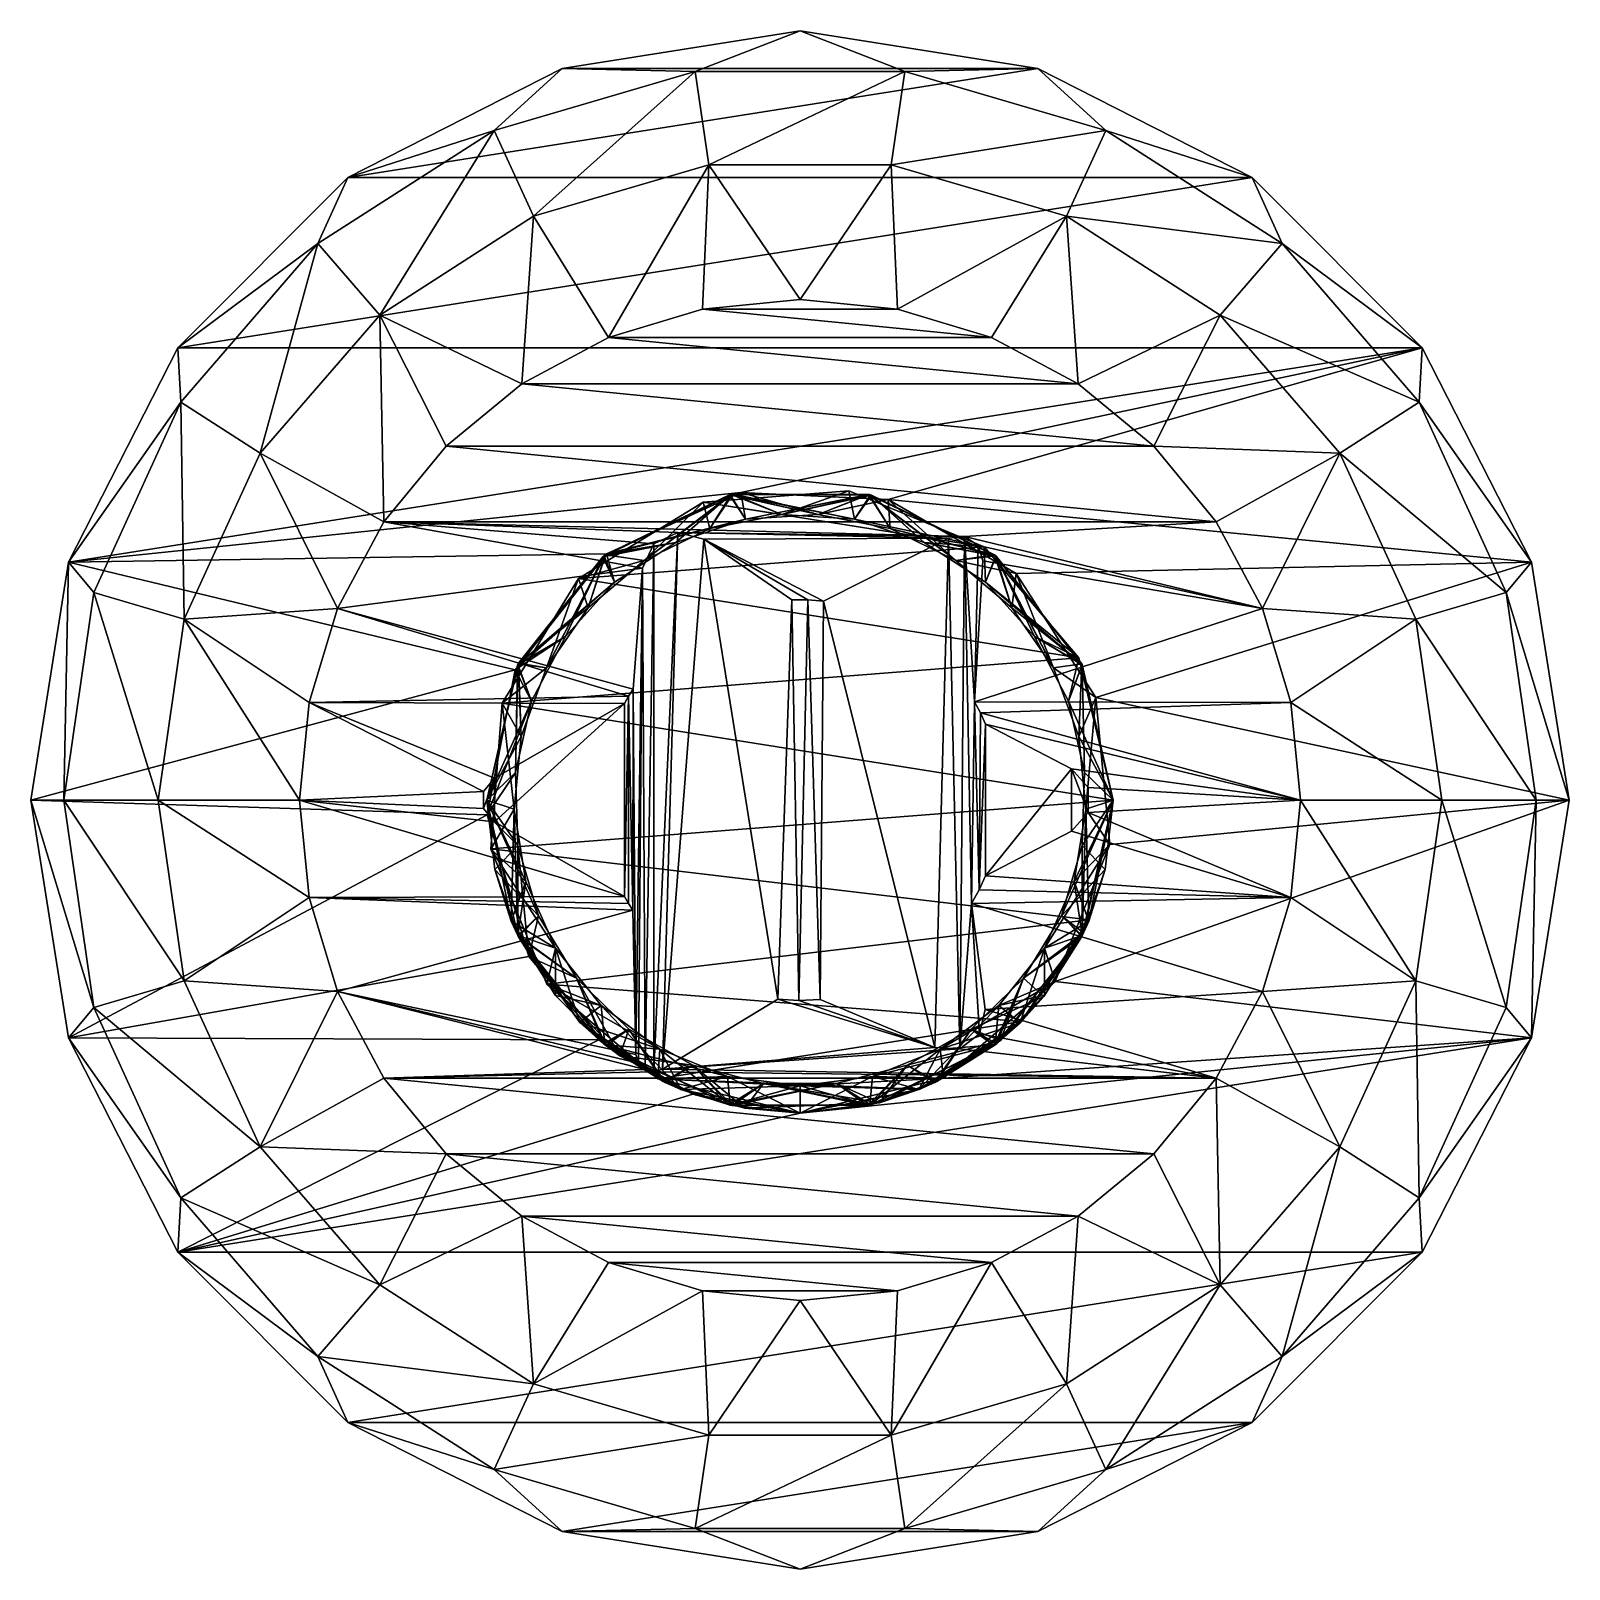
# Model space of a CAD drawing. Extents: x -6.1 to 6.1, y -6.1 to 6.1.
import ezdxf

# ---------------------------------------------------------------- set-up
doc = ezdxf.new("R2010")
doc.units = 0

msp = doc.modelspace()

# ---------------------------------------------------------------- linework, layer by layer
for points in [[(1.89842, 5.841925), (0, 6.142615), (-1.89842, 5.841925)], [(-0.836577, 5.818518, -1.322568), (-1.89842, 5.841925), (0, 6.142615)], [(0.836577, 5.818518, -1.322568), (-0.836577, 5.818518, -1.322568), (0, 6.142615)], [(0.836577, 5.818518, -1.322568), (0, 6.142615), (1.89842, 5.841925)], [(1.89842, 5.841925), (-1.89842, 5.841925), (-3.610412, 4.969625)], [(-2.441955, 5.347136, -1.322568), (-3.610412, 4.969625), (-1.89842, 5.841925)], [(3.610412, 4.969625), (1.89842, 5.841925), (-3.610412, 4.969625)], [(-0.836577, 5.818518, -1.322568), (-2.441955, 5.347136, -1.322568), (-1.89842, 5.841925)], [(-2.128621, 4.661031, -2.443872), (-2.441955, 5.347136, -1.322568), (-0.836577, 5.818518, -1.322568)], [(-0.729233, 5.071929, -2.443872), (-2.128621, 4.661031, -2.443872), (-0.836577, 5.818518, -1.322568)], [(-0.729233, 5.071929, -2.443872), (-0.836577, 5.818518, -1.322568), (0.836577, 5.818518, -1.322568)], [(0.729233, 5.071929, -2.443872), (-0.729233, 5.071929, -2.443872), (0.836577, 5.818518, -1.322568)], [(0.729233, 5.071929, -2.443872), (0.836577, 5.818518, -1.322568), (2.441955, 5.347136, -1.322568)], [(2.441955, 5.347136, -1.322568), (0.836577, 5.818518, -1.322568), (1.89842, 5.841925)], [(2.441955, 5.347136, -1.322568), (1.89842, 5.841925), (3.610412, 4.969625)], [(-2.441955, 5.347136, -1.322568), (-3.849501, 4.442561, -1.322568), (-3.610412, 4.969625)], [(-3.355561, 3.872524, -2.443872), (-3.849501, 4.442561, -1.322568), (-2.441955, 5.347136, -1.322568)], [(-2.128621, 4.661031, -2.443872), (-3.355561, 3.872524, -2.443872), (-2.441955, 5.347136, -1.322568)], [(2.128621, 4.661031, -2.443872), (0.729233, 5.071929, -2.443872), (2.441955, 5.347136, -1.322568)], [(2.128621, 4.661031, -2.443872), (2.441955, 5.347136, -1.322568), (3.849501, 4.442561, -1.322568)], [(3.849501, 4.442561, -1.322568), (2.441955, 5.347136, -1.322568), (3.610412, 4.969625)], [(-1.529737, 3.693113, -3.187745), (-2.128621, 4.661031, -2.443872), (-0.729233, 5.071929, -2.443872)], [(-0.77962, 3.920659, -3.187745), (-1.529737, 3.693113, -3.187745), (-0.729233, 5.071929, -2.443872)], [(0, 3.997453, -3.187745), (-0.77962, 3.920659, -3.187745), (-0.729233, 5.071929, -2.443872)], [(0, 3.997453, -3.187745), (-0.729233, 5.071929, -2.443872), (0.729233, 5.071929, -2.443872)], [(0.77962, 3.920659, -3.187745), (0, 3.997453, -3.187745), (0.729233, 5.071929, -2.443872)], [(0.77962, 3.920659, -3.187745), (0.729233, 5.071929, -2.443872), (2.128621, 4.661031, -2.443872)], [(3.610412, 4.969625), (-3.610412, 4.969625), (-4.969409, 3.610642)], [(-3.849501, 4.442561, -1.322568), (-4.969409, 3.610642), (-3.610412, 4.969625)], [(4.969409, 3.610642), (3.610412, 4.969625), (-4.969409, 3.610642)], [(3.849501, 4.442561, -1.322568), (3.610412, 4.969625), (4.969409, 3.610642)], [(-2.22105, 3.3236, -3.187745), (-3.355561, 3.872524, -2.443872), (-2.128621, 4.661031, -2.443872)], [(-1.529737, 3.693113, -3.187745), (-2.22105, 3.3236, -3.187745), (-2.128621, 4.661031, -2.443872)], [(1.529737, 3.693113, -3.187745), (0.77962, 3.920659, -3.187745), (2.128621, 4.661031, -2.443872)], [(2.22105, 3.3236, -3.187745), (1.529737, 3.693113, -3.187745), (2.128621, 4.661031, -2.443872)], [(3.355561, 3.872524, -2.443872), (2.128621, 4.661031, -2.443872), (3.849501, 4.442561, -1.322568)], [(2.22105, 3.3236, -3.187745), (2.128621, 4.661031, -2.443872), (3.355561, 3.872524, -2.443872)], [(-3.849501, 4.442561, -1.322568), (-4.945183, 3.178077, -1.322568), (-4.969409, 3.610642)], [(-4.310654, 2.770289, -2.443872), (-4.945183, 3.178077, -1.322568), (-3.849501, 4.442561, -1.322568)], [(-3.355561, 3.872524, -2.443872), (-4.310654, 2.770289, -2.443872), (-3.849501, 4.442561, -1.322568)], [(3.355561, 3.872524, -2.443872), (3.849501, 4.442561, -1.322568), (4.945183, 3.178077, -1.322568)], [(4.945183, 3.178077, -1.322568), (3.849501, 4.442561, -1.322568), (4.969409, 3.610642)], [(0.77962, 3.920659, -3.187745), (-0.77962, 3.920659, -3.187745), (0, 3.997453, -3.187745)], [(-3.3236, 2.22105, -3.187745), (-4.310654, 2.770289, -2.443872), (-3.355561, 3.872524, -2.443872)], [(-2.826627, 2.826627, -3.187745), (-3.3236, 2.22105, -3.187745), (-3.355561, 3.872524, -2.443872)], [(-2.22105, 3.3236, -3.187745), (-2.826627, 2.826627, -3.187745), (-3.355561, 3.872524, -2.443872)], [(1.529737, 3.693113, -3.187745), (-1.529737, 3.693113, -3.187745), (-0.77962, 3.920659, -3.187745)], [(1.529737, 3.693113, -3.187745), (-0.77962, 3.920659, -3.187745), (0.77962, 3.920659, -3.187745)], [(2.826627, 2.826627, -3.187745), (2.22105, 3.3236, -3.187745), (3.355561, 3.872524, -2.443872)], [(2.826627, 2.826627, -3.187745), (3.355561, 3.872524, -2.443872), (4.310654, 2.770289, -2.443872)], [(4.310654, 2.770289, -2.443872), (3.355561, 3.872524, -2.443872), (4.945183, 3.178077, -1.322568)], [(2.22105, 3.3236, -3.187745), (-2.22105, 3.3236, -3.187745), (-1.529737, 3.693113, -3.187745)], [(2.22105, 3.3236, -3.187745), (-1.529737, 3.693113, -3.187745), (1.529737, 3.693113, -3.187745)], [(4.969409, 3.610642), (-4.969409, 3.610642), (-5.842056, 1.897968)], [(-4.945183, 3.178077, -1.322568), (-5.842056, 1.897968), (-4.969409, 3.610642)], [(-0.473177, 2.45475), (4.969409, 3.610642), (-5.842056, 1.897968)], [(-0.473177, 2.45475), (0.704005, 2.398805), (4.969409, 3.610642)], [(0.704005, 2.398805), (5.842056, 1.897968), (4.969409, 3.610642)], [(4.945183, 3.178077, -1.322568), (4.969409, 3.610642), (5.842056, 1.897968)], [(2.826627, 2.826627, -3.187745), (-2.826627, 2.826627, -3.187745), (-2.22105, 3.3236, -3.187745)], [(2.826627, 2.826627, -3.187745), (-2.22105, 3.3236, -3.187745), (2.22105, 3.3236, -3.187745)], [(-4.945183, 3.178077, -1.322568), (-5.640236, 1.656123, -1.322568), (-5.842056, 1.897968)], [(-4.916523, 1.443621, -2.443872), (-5.640236, 1.656123, -1.322568), (-4.945183, 3.178077, -1.322568)], [(-4.310654, 2.770289, -2.443872), (-4.916523, 1.443621, -2.443872), (-4.945183, 3.178077, -1.322568)], [(4.310654, 2.770289, -2.443872), (4.945183, 3.178077, -1.322568), (5.640236, 1.656123, -1.322568)], [(5.640236, 1.656123, -1.322568), (4.945183, 3.178077, -1.322568), (5.842056, 1.897968)], [(3.3236, 2.22105, -3.187745), (-3.3236, 2.22105, -3.187745), (-2.826627, 2.826627, -3.187745)], [(3.3236, 2.22105, -3.187745), (-2.826627, 2.826627, -3.187745), (2.826627, 2.826627, -3.187745)], [(3.3236, 2.22105, -3.187745), (2.826627, 2.826627, -3.187745), (4.310654, 2.770289, -2.443872)], [(-3.693113, 1.529737, -3.187745), (-4.916523, 1.443621, -2.443872), (-4.310654, 2.770289, -2.443872)], [(-3.3236, 2.22105, -3.187745), (-3.693113, 1.529737, -3.187745), (-4.310654, 2.770289, -2.443872)], [(3.693113, 1.529737, -3.187745), (3.3236, 2.22105, -3.187745), (4.310654, 2.770289, -2.443872)], [(3.693113, 1.529737, -3.187745), (4.310654, 2.770289, -2.443872), (4.916523, 1.443621, -2.443872)], [(4.916523, 1.443621, -2.443872), (4.310654, 2.770289, -2.443872), (5.640236, 1.656123, -1.322568)], [(0.390873, 2.469255, 11.842505), (-0.772817, 2.377552, 11.865005), (-0.772386, 2.377631, 12)], [(-0.146304, 2.278802, 11.728062), (-0.772817, 2.377552, 11.865005), (0.390873, 2.469255, 11.842505)], [(0.390873, 2.469255, 11.842505), (-0.772386, 2.377631, 12), (0.390893, 2.469225, 12)], [(1.469684, 2.02235, 12), (0.390893, 2.469225, 12), (-0.772386, 2.377631, 12)], [(0.43651, 2.241384, 11.715816), (-0.146304, 2.278802, 11.728062), (0.390873, 2.469255, 11.842505)], [(1.469344, 2.022629, 11.820003), (0.390873, 2.469255, 11.842505), (0.390893, 2.469225, 12)], [(0.43651, 2.241384, 11.715816), (0.390873, 2.469255, 11.842505), (1.469344, 2.022629, 11.820003)], [(1.469344, 2.022629, 11.820003), (0.390893, 2.469225, 12), (1.469684, 2.02235, 12)], [(-1.545367, 1.965148), (-0.473177, 2.45475), (-5.842056, 1.897968)], [(-0.772817, 2.377552, 11.865005), (-1.768007, 1.767527, 11.887506), (-1.767767, 1.767767, 12)], [(-1.245726, 1.913769, 11.752551), (-1.768007, 1.767527, 11.887506), (-0.772817, 2.377552, 11.865005)], [(1.469684, 2.02235, 12), (-0.772386, 2.377631, 12), (-1.767767, 1.767767, 12)], [(-0.772817, 2.377552, 11.865005), (-1.767767, 1.767767, 12), (-0.772386, 2.377631, 12)], [(-0.557491, 2.437048, 11.560738), (-1.573263, 1.942896, 11.5825), (-1.553765, 1.958524, 11.632022)], [(-0.990771, 2.057357, 11.446428), (-1.573263, 1.942896, 11.5825), (-0.557491, 2.437048, 11.560738)], [(-1.555764, 1.956936, 11.28207), (-1.573263, 1.942896, 11.3325), (-0.557491, 2.437048, 11.310738)], [(-0.990771, 2.057357, 11.446428), (-0.557491, 2.437048, 11.310738), (-1.573263, 1.942896, 11.3325)], [(-0.557491, 2.437048, 10.360738), (-1.573263, 1.942896, 10.382499), (-1.553765, 1.958524, 10.432022)], [(-0.990771, 2.057357, 10.246428), (-1.573263, 1.942896, 10.382499), (-0.557491, 2.437048, 10.360738)], [(-1.555764, 1.956936, 10.08207), (-1.573263, 1.942896, 10.132499), (-0.557491, 2.437048, 10.110738)], [(-0.990771, 2.057357, 10.246428), (-0.557491, 2.437048, 10.110738), (-1.573263, 1.942896, 10.132499)], [(-0.557491, 2.437048, 9.160738), (-1.573263, 1.942896, 9.182499), (-1.553765, 1.958524, 9.232022)], [(-0.990771, 2.057357, 9.046429), (-1.573263, 1.942896, 9.182499), (-0.557491, 2.437048, 9.160738)], [(-1.555764, 1.956936, 8.882071), (-1.573263, 1.942896, 8.932499), (-0.557491, 2.437048, 8.910738)], [(-0.990771, 2.057357, 9.046429), (-0.557491, 2.437048, 8.910738), (-1.573263, 1.942896, 8.932499)], [(-0.557491, 2.437048, 7.960738), (-1.573263, 1.942896, 7.982499), (-1.553765, 1.958524, 8.032022)], [(-0.990771, 2.057357, 7.846428), (-1.573263, 1.942896, 7.982499), (-0.557491, 2.437048, 7.960738)], [(-1.555764, 1.956936, 7.682071), (-1.573263, 1.942896, 7.732499), (-0.557491, 2.437048, 7.710738)], [(-0.990771, 2.057357, 7.846428), (-0.557491, 2.437048, 7.710738), (-1.573263, 1.942896, 7.732499)], [(-0.557491, 2.437048, 6.760737), (-1.573263, 1.942896, 6.782499), (-1.553765, 1.958524, 6.832022)], [(-0.990771, 2.057357, 6.646429), (-1.573263, 1.942896, 6.782499), (-0.557491, 2.437048, 6.760737)], [(-1.555764, 1.956936, 6.48207), (-1.573263, 1.942896, 6.532499), (-0.557491, 2.437048, 6.510737)], [(-0.990771, 2.057357, 6.646429), (-0.557491, 2.437048, 6.510737), (-1.573263, 1.942896, 6.532499)], [(-0.557491, 2.437048, 5.560738), (-1.573263, 1.942896, 5.582499), (-1.553765, 1.958524, 5.632022)], [(-0.990771, 2.057357, 5.446429), (-1.573263, 1.942896, 5.582499), (-0.557491, 2.437048, 5.560738)], [(-1.555764, 1.956936, 5.282071), (-1.573263, 1.942896, 5.332499), (-0.557491, 2.437048, 5.310738)], [(-0.990771, 2.057357, 5.446429), (-0.557491, 2.437048, 5.310738), (-1.573263, 1.942896, 5.332499)], [(-0.557491, 2.437048, 4.360738), (-1.573263, 1.942896, 4.382499), (-1.553765, 1.958524, 4.432022)], [(-0.990771, 2.057357, 4.246428), (-1.573263, 1.942896, 4.382499), (-0.557491, 2.437048, 4.360738)], [(-1.555764, 1.956936, 4.08207), (-1.573263, 1.942896, 4.132499), (-0.557491, 2.437048, 4.110738)], [(-0.990771, 2.057357, 4.246428), (-0.557491, 2.437048, 4.110738), (-1.573263, 1.942896, 4.132499)], [(-0.557491, 2.437048, 3.160738), (-1.573263, 1.942896, 3.182499), (-1.553765, 1.958524, 3.232022)], [(-0.990771, 2.057357, 3.046429), (-1.573263, 1.942896, 3.182499), (-0.557491, 2.437048, 3.160738)], [(-1.555764, 1.956936, 2.882071), (-1.573263, 1.942896, 2.932499), (-0.557491, 2.437048, 2.910738)], [(-0.990771, 2.057357, 3.046429), (-0.557491, 2.437048, 2.910738), (-1.573263, 1.942896, 2.932499)], [(-0.557491, 2.437048, 1.960738), (-1.573263, 1.942896, 1.982499), (-1.553765, 1.958524, 2.032022)], [(-0.990771, 2.057357, 1.846429), (-1.573263, 1.942896, 1.982499), (-0.557491, 2.437048, 1.960738)], [(-1.555764, 1.956936, 1.682071), (-1.573263, 1.942896, 1.732499), (-0.557491, 2.437048, 1.710738)], [(-0.990771, 2.057357, 1.846429), (-0.557491, 2.437048, 1.710738), (-1.573263, 1.942896, 1.732499)], [(-0.557491, 2.437048, 0.760738), (-1.573263, 1.942896, 0.782499), (-1.553765, 1.958524, 0.832022)], [(-0.990771, 2.057357, 0.646429), (-1.573263, 1.942896, 0.782499), (-0.557491, 2.437048, 0.760738)], [(-1.555764, 1.956936, 0.482071), (-1.573263, 1.942896, 0.532499), (-0.557491, 2.437048, 0.510738)], [(-0.990771, 2.057357, 0.646429), (-0.557491, 2.437048, 0.510738), (-1.573263, 1.942896, 0.532499)], [(-0.562588, 2.435877, 10.960837), (-1.563841, 1.950487, 10.982268), (-1.555764, 1.956936, 11.03207)], [(-0.990771, 2.057357, 10.846429), (-1.563841, 1.950487, 10.982268), (-0.562588, 2.435877, 10.960837)], [(-1.563841, 1.950487, 10.732268), (-0.562588, 2.435877, 10.710837), (-1.553765, 1.958524, 10.682022)], [(-0.990771, 2.057357, 10.846429), (-0.562588, 2.435877, 10.710837), (-1.563841, 1.950487, 10.732268)], [(-0.562588, 2.435877, 9.760838), (-1.563841, 1.950487, 9.782268), (-1.555764, 1.956936, 9.83207)], [(-0.990771, 2.057357, 9.646428), (-1.563841, 1.950487, 9.782268), (-0.562588, 2.435877, 9.760838)], [(-1.563841, 1.950487, 9.532268), (-0.562588, 2.435877, 9.510838), (-1.553765, 1.958524, 9.482022)], [(-0.990771, 2.057357, 9.646428), (-0.562588, 2.435877, 9.510838), (-1.563841, 1.950487, 9.532268)], [(-0.562588, 2.435877, 8.560838), (-1.563841, 1.950487, 8.582268), (-1.555764, 1.956936, 8.632071)], [(-0.990771, 2.057357, 8.446428), (-1.563841, 1.950487, 8.582268), (-0.562588, 2.435877, 8.560838)], [(-1.563841, 1.950487, 8.332268), (-0.562588, 2.435877, 8.310838), (-1.553765, 1.958524, 8.282022)], [(-0.990771, 2.057357, 8.446428), (-0.562588, 2.435877, 8.310838), (-1.563841, 1.950487, 8.332268)], [(-0.562588, 2.435877, 7.360837), (-1.563841, 1.950487, 7.382268), (-1.555764, 1.956936, 7.432071)], [(-0.990771, 2.057357, 7.246428), (-1.563841, 1.950487, 7.382268), (-0.562588, 2.435877, 7.360837)], [(-1.563841, 1.950487, 7.132268), (-0.562588, 2.435877, 7.110837), (-1.553765, 1.958524, 7.082022)], [(-0.990771, 2.057357, 7.246428), (-0.562588, 2.435877, 7.110837), (-1.563841, 1.950487, 7.132268)], [(-0.562588, 2.435877, 6.160838), (-1.563841, 1.950487, 6.182268), (-1.555764, 1.956936, 6.23207)], [(-0.990771, 2.057357, 6.046429), (-1.563841, 1.950487, 6.182268), (-0.562588, 2.435877, 6.160838)], [(-1.563841, 1.950487, 5.932268), (-0.562588, 2.435877, 5.910838), (-1.553765, 1.958524, 5.882022)], [(-0.990771, 2.057357, 6.046429), (-0.562588, 2.435877, 5.910838), (-1.563841, 1.950487, 5.932268)], [(-0.562588, 2.435877, 4.960837), (-1.563841, 1.950487, 4.982268), (-1.555764, 1.956936, 5.032071)], [(-0.990771, 2.057357, 4.846428), (-1.563841, 1.950487, 4.982268), (-0.562588, 2.435877, 4.960837)], [(-1.563841, 1.950487, 4.732268), (-0.562588, 2.435877, 4.710837), (-1.553765, 1.958524, 4.682022)], [(-0.990771, 2.057357, 4.846428), (-0.562588, 2.435877, 4.710837), (-1.563841, 1.950487, 4.732268)], [(-0.562588, 2.435877, 3.760838), (-1.563841, 1.950487, 3.782268), (-1.555764, 1.956936, 3.832071)], [(-0.990771, 2.057357, 3.646429), (-1.563841, 1.950487, 3.782268), (-0.562588, 2.435877, 3.760838)], [(-1.563841, 1.950487, 3.532268), (-0.562588, 2.435877, 3.510838), (-1.553765, 1.958524, 3.482022)], [(-0.990771, 2.057357, 3.646429), (-0.562588, 2.435877, 3.510838), (-1.563841, 1.950487, 3.532268)], [(-0.562588, 2.435877, 2.560838), (-1.563841, 1.950487, 2.582268), (-1.555764, 1.956936, 2.632071)], [(-0.990771, 2.057357, 2.446429), (-1.563841, 1.950487, 2.582268), (-0.562588, 2.435877, 2.560838)], [(-1.563841, 1.950487, 2.332268), (-0.562588, 2.435877, 2.310838), (-1.553765, 1.958524, 2.282022)], [(-0.990771, 2.057357, 2.446429), (-0.562588, 2.435877, 2.310838), (-1.563841, 1.950487, 2.332268)], [(-0.562588, 2.435877, 1.360837), (-1.563841, 1.950487, 1.382268), (-1.555764, 1.956936, 1.432071)], [(-0.990771, 2.057357, 1.246429), (-1.563841, 1.950487, 1.382268), (-0.562588, 2.435877, 1.360837)], [(-1.563841, 1.950487, 1.132268), (-0.562588, 2.435877, 1.110837), (-1.553765, 1.958524, 1.082022)], [(-0.990771, 2.057357, 1.246429), (-0.562588, 2.435877, 1.110837), (-1.563841, 1.950487, 1.132268)], [(-0.562588, 2.435877, 0.160837), (-1.563841, 1.950487, 0.182268), (-1.555764, 1.956936, 0.232071)], [(-0.990771, 2.057357, 0.046429), (-1.563841, 1.950487, 0.182268), (-0.562588, 2.435877, 0.160837)], [(-0.562588, 2.435877, 10.960837), (-1.555764, 1.956936, 11.03207), (-0.536666, 2.441719, 11.01033)], [(-0.719548, 2.167163, 11.140306), (-0.536666, 2.441719, 11.01033), (-1.555764, 1.956936, 11.03207)], [(-0.536666, 2.441719, 11.26033), (-1.555764, 1.956936, 11.28207), (-0.557491, 2.437048, 11.310738)], [(-1.245726, 1.913769, 11.152551), (-1.555764, 1.956936, 11.28207), (-0.536666, 2.441719, 11.26033)], [(-0.562588, 2.435877, 9.760838), (-1.555764, 1.956936, 9.83207), (-0.536666, 2.441719, 9.81033)], [(-0.719548, 2.167163, 9.940306), (-0.536666, 2.441719, 9.81033), (-1.555764, 1.956936, 9.83207)], [(-0.536666, 2.441719, 10.06033), (-1.555764, 1.956936, 10.08207), (-0.557491, 2.437048, 10.110738)], [(-1.245726, 1.913769, 9.952551), (-1.555764, 1.956936, 10.08207), (-0.536666, 2.441719, 10.06033)], [(-0.562588, 2.435877, 8.560838), (-1.555764, 1.956936, 8.632071), (-0.536666, 2.441719, 8.61033)], [(-0.719548, 2.167163, 8.740306), (-0.536666, 2.441719, 8.61033), (-1.555764, 1.956936, 8.632071)], [(-0.536666, 2.441719, 8.86033), (-1.555764, 1.956936, 8.882071), (-0.557491, 2.437048, 8.910738)], [(-1.245726, 1.913769, 8.752551), (-1.555764, 1.956936, 8.882071), (-0.536666, 2.441719, 8.86033)], [(-0.562588, 2.435877, 7.360837), (-1.555764, 1.956936, 7.432071), (-0.536666, 2.441719, 7.41033)], [(-0.719548, 2.167163, 7.540306), (-0.536666, 2.441719, 7.41033), (-1.555764, 1.956936, 7.432071)], [(-0.536666, 2.441719, 7.66033), (-1.555764, 1.956936, 7.682071), (-0.557491, 2.437048, 7.710738)], [(-1.245726, 1.913769, 7.552551), (-1.555764, 1.956936, 7.682071), (-0.536666, 2.441719, 7.66033)], [(-0.562588, 2.435877, 6.160838), (-1.555764, 1.956936, 6.23207), (-0.536666, 2.441719, 6.21033)], [(-0.719548, 2.167163, 6.340306), (-0.536666, 2.441719, 6.21033), (-1.555764, 1.956936, 6.23207)], [(-0.536666, 2.441719, 6.46033), (-1.555764, 1.956936, 6.48207), (-0.557491, 2.437048, 6.510737)], [(-1.245726, 1.913769, 6.352551), (-1.555764, 1.956936, 6.48207), (-0.536666, 2.441719, 6.46033)], [(-0.562588, 2.435877, 4.960837), (-1.555764, 1.956936, 5.032071), (-0.536666, 2.441719, 5.01033)], [(-0.719548, 2.167163, 5.140306), (-0.536666, 2.441719, 5.01033), (-1.555764, 1.956936, 5.032071)], [(-0.536666, 2.441719, 5.26033), (-1.555764, 1.956936, 5.282071), (-0.557491, 2.437048, 5.310738)], [(-1.245726, 1.913769, 5.152551), (-1.555764, 1.956936, 5.282071), (-0.536666, 2.441719, 5.26033)], [(-0.562588, 2.435877, 3.760838), (-1.555764, 1.956936, 3.832071), (-0.536666, 2.441719, 3.81033)], [(-0.719548, 2.167163, 3.940306), (-0.536666, 2.441719, 3.81033), (-1.555764, 1.956936, 3.832071)], [(-0.536666, 2.441719, 4.06033), (-1.555764, 1.956936, 4.08207), (-0.557491, 2.437048, 4.110738)], [(-1.245726, 1.913769, 3.952551), (-1.555764, 1.956936, 4.08207), (-0.536666, 2.441719, 4.06033)], [(-0.562588, 2.435877, 2.560838), (-1.555764, 1.956936, 2.632071), (-0.536666, 2.441719, 2.61033)], [(-0.719548, 2.167163, 2.740306), (-0.536666, 2.441719, 2.61033), (-1.555764, 1.956936, 2.632071)], [(-0.536666, 2.441719, 2.86033), (-1.555764, 1.956936, 2.882071), (-0.557491, 2.437048, 2.910738)], [(-1.245726, 1.913769, 2.752551), (-1.555764, 1.956936, 2.882071), (-0.536666, 2.441719, 2.86033)], [(-0.562588, 2.435877, 1.360837), (-1.555764, 1.956936, 1.432071), (-0.536666, 2.441719, 1.41033)], [(-0.719548, 2.167163, 1.540306), (-0.536666, 2.441719, 1.41033), (-1.555764, 1.956936, 1.432071)], [(-0.536666, 2.441719, 1.66033), (-1.555764, 1.956936, 1.682071), (-0.557491, 2.437048, 1.710738)], [(-1.245726, 1.913769, 1.552551), (-1.555764, 1.956936, 1.682071), (-0.536666, 2.441719, 1.66033)], [(-0.562588, 2.435877, 0.160837), (-1.555764, 1.956936, 0.232071), (-0.536666, 2.441719, 0.21033)], [(-0.719548, 2.167163, 0.340306), (-0.536666, 2.441719, 0.21033), (-1.555764, 1.956936, 0.232071)], [(-0.536666, 2.441719, 0.46033), (-1.555764, 1.956936, 0.482071), (-0.557491, 2.437048, 0.510738)], [(-1.245726, 1.913769, 0.352551), (-1.555764, 1.956936, 0.482071), (-0.536666, 2.441719, 0.46033)], [(-0.557491, 2.437048, 11.560738), (-1.553765, 1.958524, 11.632022), (-0.548832, 2.439013, 11.610568)], [(-0.719548, 2.167163, 11.740306), (-0.548832, 2.439013, 11.610568), (-1.553765, 1.958524, 11.632022)], [(-0.562588, 2.435877, 10.710837), (-0.548832, 2.439013, 10.660568), (-1.553765, 1.958524, 10.682022)], [(-1.245726, 1.913769, 10.552551), (-1.553765, 1.958524, 10.682022), (-0.548832, 2.439013, 10.660568)], [(-0.557491, 2.437048, 10.360738), (-1.553765, 1.958524, 10.432022), (-0.548832, 2.439013, 10.410568)], [(-0.719548, 2.167163, 10.540306), (-0.548832, 2.439013, 10.410568), (-1.553765, 1.958524, 10.432022)], [(-0.562588, 2.435877, 9.510838), (-0.548832, 2.439013, 9.460568), (-1.553765, 1.958524, 9.482022)], [(-1.245726, 1.913769, 9.352551), (-1.553765, 1.958524, 9.482022), (-0.548832, 2.439013, 9.460568)], [(-0.557491, 2.437048, 9.160738), (-1.553765, 1.958524, 9.232022), (-0.548832, 2.439013, 9.210568)], [(-0.719548, 2.167163, 9.340306), (-0.548832, 2.439013, 9.210568), (-1.553765, 1.958524, 9.232022)], [(-0.562588, 2.435877, 8.310838), (-0.548832, 2.439013, 8.260568), (-1.553765, 1.958524, 8.282022)], [(-1.245726, 1.913769, 8.152551), (-1.553765, 1.958524, 8.282022), (-0.548832, 2.439013, 8.260568)], [(-0.557491, 2.437048, 7.960738), (-1.553765, 1.958524, 8.032022), (-0.548832, 2.439013, 8.010568)], [(-0.719548, 2.167163, 8.140306), (-0.548832, 2.439013, 8.010568), (-1.553765, 1.958524, 8.032022)], [(-0.562588, 2.435877, 7.110837), (-0.548832, 2.439013, 7.060568), (-1.553765, 1.958524, 7.082022)], [(-1.245726, 1.913769, 6.952551), (-1.553765, 1.958524, 7.082022), (-0.548832, 2.439013, 7.060568)], [(-0.557491, 2.437048, 6.760737), (-1.553765, 1.958524, 6.832022), (-0.548832, 2.439013, 6.810568)], [(-0.719548, 2.167163, 6.940306), (-0.548832, 2.439013, 6.810568), (-1.553765, 1.958524, 6.832022)], [(-0.562588, 2.435877, 5.910838), (-0.548832, 2.439013, 5.860568), (-1.553765, 1.958524, 5.882022)], [(-1.245726, 1.913769, 5.752551), (-1.553765, 1.958524, 5.882022), (-0.548832, 2.439013, 5.860568)], [(-0.557491, 2.437048, 5.560738), (-1.553765, 1.958524, 5.632022), (-0.548832, 2.439013, 5.610568)], [(-0.719548, 2.167163, 5.740306), (-0.548832, 2.439013, 5.610568), (-1.553765, 1.958524, 5.632022)], [(-0.562588, 2.435877, 4.710837), (-0.548832, 2.439013, 4.660568), (-1.553765, 1.958524, 4.682022)], [(-1.245726, 1.913769, 4.552551), (-1.553765, 1.958524, 4.682022), (-0.548832, 2.439013, 4.660568)], [(-0.557491, 2.437048, 4.360738), (-1.553765, 1.958524, 4.432022), (-0.548832, 2.439013, 4.410568)], [(-0.719548, 2.167163, 4.540306), (-0.548832, 2.439013, 4.410568), (-1.553765, 1.958524, 4.432022)], [(-0.562588, 2.435877, 3.510838), (-0.548832, 2.439013, 3.460568), (-1.553765, 1.958524, 3.482022)], [(-1.245726, 1.913769, 3.352551), (-1.553765, 1.958524, 3.482022), (-0.548832, 2.439013, 3.460568)], [(-0.557491, 2.437048, 3.160738), (-1.553765, 1.958524, 3.232022), (-0.548832, 2.439013, 3.210568)], [(-0.719548, 2.167163, 3.340306), (-0.548832, 2.439013, 3.210568), (-1.553765, 1.958524, 3.232022)], [(-0.562588, 2.435877, 2.310838), (-0.548832, 2.439013, 2.260568), (-1.553765, 1.958524, 2.282022)], [(-1.245726, 1.913769, 2.152551), (-1.553765, 1.958524, 2.282022), (-0.548832, 2.439013, 2.260568)], [(-0.557491, 2.437048, 1.960738), (-1.553765, 1.958524, 2.032022), (-0.548832, 2.439013, 2.010568)], [(-0.719548, 2.167163, 2.140306), (-0.548832, 2.439013, 2.010568), (-1.553765, 1.958524, 2.032022)], [(-0.562588, 2.435877, 1.110837), (-0.548832, 2.439013, 1.060568), (-1.553765, 1.958524, 1.082022)], [(-1.245726, 1.913769, 0.952551), (-1.553765, 1.958524, 1.082022), (-0.548832, 2.439013, 1.060568)], [(-0.557491, 2.437048, 0.760738), (-1.553765, 1.958524, 0.832022), (-0.548832, 2.439013, 0.810568)], [(-0.719548, 2.167163, 0.940306), (-0.548832, 2.439013, 0.810568), (-1.553765, 1.958524, 0.832022)], [(-0.473128, 2.454822, -0.090909), (-0.473177, 2.45475), (-1.545398, 1.965133, -0.068182)], [(-0.473128, 2.454822, -0.090909), (-1.545398, 1.965133, -0.068182), (-0.43651, 2.241384, 0.034184)], [(-1.545398, 1.965133, -0.068182), (-0.473177, 2.45475), (-1.545367, 1.965148)], [(-0.719548, 2.167163, 11.140306), (-1.245726, 1.913769, 11.152551), (-0.536666, 2.441719, 11.26033)], [(-0.719548, 2.167163, 9.940306), (-1.245726, 1.913769, 9.952551), (-0.536666, 2.441719, 10.06033)], [(-0.719548, 2.167163, 8.740306), (-1.245726, 1.913769, 8.752551), (-0.536666, 2.441719, 8.86033)], [(-0.719548, 2.167163, 7.540306), (-1.245726, 1.913769, 7.552551), (-0.536666, 2.441719, 7.66033)], [(-0.719548, 2.167163, 6.340306), (-1.245726, 1.913769, 6.352551), (-0.536666, 2.441719, 6.46033)], [(-0.719548, 2.167163, 5.140306), (-1.245726, 1.913769, 5.152551), (-0.536666, 2.441719, 5.26033)], [(-0.719548, 2.167163, 3.940306), (-1.245726, 1.913769, 3.952551), (-0.536666, 2.441719, 4.06033)], [(-0.719548, 2.167163, 2.740306), (-1.245726, 1.913769, 2.752551), (-0.536666, 2.441719, 2.86033)], [(-0.719548, 2.167163, 1.540306), (-1.245726, 1.913769, 1.552551), (-0.536666, 2.441719, 1.66033)], [(-0.719548, 2.167163, 0.340306), (-1.245726, 1.913769, 0.352551), (-0.536666, 2.441719, 0.46033)], [(-0.719548, 2.167163, 10.540306), (-1.245726, 1.913769, 10.552551), (-0.548832, 2.439013, 10.660568)], [(-0.719548, 2.167163, 9.340306), (-1.245726, 1.913769, 9.352551), (-0.548832, 2.439013, 9.460568)], [(-0.719548, 2.167163, 8.140306), (-1.245726, 1.913769, 8.152551), (-0.548832, 2.439013, 8.260568)], [(-0.719548, 2.167163, 6.940306), (-1.245726, 1.913769, 6.952551), (-0.548832, 2.439013, 7.060568)], [(-0.719548, 2.167163, 5.740306), (-1.245726, 1.913769, 5.752551), (-0.548832, 2.439013, 5.860568)], [(-0.719548, 2.167163, 4.540306), (-1.245726, 1.913769, 4.552551), (-0.548832, 2.439013, 4.660568)], [(-0.719548, 2.167163, 3.340306), (-1.245726, 1.913769, 3.352551), (-0.548832, 2.439013, 3.460568)], [(-0.719548, 2.167163, 2.140306), (-1.245726, 1.913769, 2.152551), (-0.548832, 2.439013, 2.260568)], [(-0.719548, 2.167163, 0.940306), (-1.245726, 1.913769, 0.952551), (-0.548832, 2.439013, 1.060568)], [(-0.719548, 2.167163, 11.740306), (-1.245726, 1.913769, 11.752551), (-0.772817, 2.377552, 11.865005)], [(-0.43651, 2.241384, 11.434184), (-0.990771, 2.057357, 11.446428), (-0.557491, 2.437048, 11.560738)], [(-0.43651, 2.241384, 11.434184), (-0.557491, 2.437048, 11.310738), (-0.990771, 2.057357, 11.446428)], [(-0.43651, 2.241384, 10.234183), (-0.990771, 2.057357, 10.246428), (-0.557491, 2.437048, 10.360738)], [(-0.43651, 2.241384, 10.234183), (-0.557491, 2.437048, 10.110738), (-0.990771, 2.057357, 10.246428)], [(-0.43651, 2.241384, 9.034184), (-0.990771, 2.057357, 9.046429), (-0.557491, 2.437048, 9.160738)], [(-0.43651, 2.241384, 9.034184), (-0.557491, 2.437048, 8.910738), (-0.990771, 2.057357, 9.046429)], [(-0.43651, 2.241384, 7.834184), (-0.990771, 2.057357, 7.846428), (-0.557491, 2.437048, 7.960738)], [(-0.43651, 2.241384, 7.834184), (-0.557491, 2.437048, 7.710738), (-0.990771, 2.057357, 7.846428)], [(-0.43651, 2.241384, 6.634184), (-0.990771, 2.057357, 6.646429), (-0.557491, 2.437048, 6.760737)], [(-0.43651, 2.241384, 6.634184), (-0.557491, 2.437048, 6.510737), (-0.990771, 2.057357, 6.646429)], [(-0.43651, 2.241384, 5.434184), (-0.990771, 2.057357, 5.446429), (-0.557491, 2.437048, 5.560738)], [(-0.43651, 2.241384, 5.434184), (-0.557491, 2.437048, 5.310738), (-0.990771, 2.057357, 5.446429)], [(-0.43651, 2.241384, 4.234184), (-0.990771, 2.057357, 4.246428), (-0.557491, 2.437048, 4.360738)], [(-0.43651, 2.241384, 4.234184), (-0.557491, 2.437048, 4.110738), (-0.990771, 2.057357, 4.246428)], [(-0.43651, 2.241384, 3.034184), (-0.990771, 2.057357, 3.046429), (-0.557491, 2.437048, 3.160738)], [(-0.43651, 2.241384, 3.034184), (-0.557491, 2.437048, 2.910738), (-0.990771, 2.057357, 3.046429)], [(-0.43651, 2.241384, 1.834184), (-0.990771, 2.057357, 1.846429), (-0.557491, 2.437048, 1.960738)], [(-0.43651, 2.241384, 1.834184), (-0.557491, 2.437048, 1.710738), (-0.990771, 2.057357, 1.846429)], [(-0.43651, 2.241384, 0.634184), (-0.990771, 2.057357, 0.646429), (-0.557491, 2.437048, 0.760738)], [(-0.43651, 2.241384, 0.634184), (-0.557491, 2.437048, 0.510738), (-0.990771, 2.057357, 0.646429)], [(-0.43651, 2.241384, 10.834184), (-0.990771, 2.057357, 10.846429), (-0.562588, 2.435877, 10.960837)], [(-0.43651, 2.241384, 10.834184), (-0.562588, 2.435877, 10.710837), (-0.990771, 2.057357, 10.846429)], [(-0.43651, 2.241384, 9.634184), (-0.990771, 2.057357, 9.646428), (-0.562588, 2.435877, 9.760838)], [(-0.43651, 2.241384, 9.634184), (-0.562588, 2.435877, 9.510838), (-0.990771, 2.057357, 9.646428)], [(-0.43651, 2.241384, 8.434184), (-0.990771, 2.057357, 8.446428), (-0.562588, 2.435877, 8.560838)], [(-0.43651, 2.241384, 8.434184), (-0.562588, 2.435877, 8.310838), (-0.990771, 2.057357, 8.446428)], [(-0.43651, 2.241384, 7.234184), (-0.990771, 2.057357, 7.246428), (-0.562588, 2.435877, 7.360837)], [(-0.43651, 2.241384, 7.234184), (-0.562588, 2.435877, 7.110837), (-0.990771, 2.057357, 7.246428)], [(-0.43651, 2.241384, 6.034184), (-0.990771, 2.057357, 6.046429), (-0.562588, 2.435877, 6.160838)], [(-0.43651, 2.241384, 6.034184), (-0.562588, 2.435877, 5.910838), (-0.990771, 2.057357, 6.046429)], [(-0.43651, 2.241384, 4.834184), (-0.990771, 2.057357, 4.846428), (-0.562588, 2.435877, 4.960837)], [(-0.43651, 2.241384, 4.834184), (-0.562588, 2.435877, 4.710837), (-0.990771, 2.057357, 4.846428)], [(-0.43651, 2.241384, 3.634184), (-0.990771, 2.057357, 3.646429), (-0.562588, 2.435877, 3.760838)], [(-0.43651, 2.241384, 3.634184), (-0.562588, 2.435877, 3.510838), (-0.990771, 2.057357, 3.646429)], [(-0.43651, 2.241384, 2.434184), (-0.990771, 2.057357, 2.446429), (-0.562588, 2.435877, 2.560838)], [(-0.43651, 2.241384, 2.434184), (-0.562588, 2.435877, 2.310838), (-0.990771, 2.057357, 2.446429)], [(-0.43651, 2.241384, 1.234184), (-0.990771, 2.057357, 1.246429), (-0.562588, 2.435877, 1.360837)], [(-0.43651, 2.241384, 1.234184), (-0.562588, 2.435877, 1.110837), (-0.990771, 2.057357, 1.246429)], [(-0.43651, 2.241384, 0.034184), (-0.990771, 2.057357, 0.046429), (-0.562588, 2.435877, 0.160837)], [(-0.146304, 2.278802, 11.728062), (-0.719548, 2.167163, 11.740306), (-0.772817, 2.377552, 11.865005)], [(-0.146304, 2.278802, 11.128061), (-0.536666, 2.441719, 11.01033), (-0.719548, 2.167163, 11.140306)], [(-0.146304, 2.278802, 11.128061), (-0.719548, 2.167163, 11.140306), (-0.536666, 2.441719, 11.26033)], [(-0.146304, 2.278802, 9.928061), (-0.536666, 2.441719, 9.81033), (-0.719548, 2.167163, 9.940306)], [(-0.146304, 2.278802, 9.928061), (-0.719548, 2.167163, 9.940306), (-0.536666, 2.441719, 10.06033)], [(-0.146304, 2.278802, 8.728062), (-0.536666, 2.441719, 8.61033), (-0.719548, 2.167163, 8.740306)], [(-0.146304, 2.278802, 8.728062), (-0.719548, 2.167163, 8.740306), (-0.536666, 2.441719, 8.86033)], [(-0.146304, 2.278802, 7.528061), (-0.536666, 2.441719, 7.41033), (-0.719548, 2.167163, 7.540306)], [(-0.146304, 2.278802, 7.528061), (-0.719548, 2.167163, 7.540306), (-0.536666, 2.441719, 7.66033)], [(-0.146304, 2.278802, 6.328061), (-0.536666, 2.441719, 6.21033), (-0.719548, 2.167163, 6.340306)], [(-0.146304, 2.278802, 6.328061), (-0.719548, 2.167163, 6.340306), (-0.536666, 2.441719, 6.46033)], [(-0.146304, 2.278802, 5.128061), (-0.536666, 2.441719, 5.01033), (-0.719548, 2.167163, 5.140306)], [(-0.146304, 2.278802, 5.128061), (-0.719548, 2.167163, 5.140306), (-0.536666, 2.441719, 5.26033)], [(-0.146304, 2.278802, 3.928061), (-0.536666, 2.441719, 3.81033), (-0.719548, 2.167163, 3.940306)], [(-0.146304, 2.278802, 3.928061), (-0.719548, 2.167163, 3.940306), (-0.536666, 2.441719, 4.06033)], [(-0.146304, 2.278802, 2.728061), (-0.536666, 2.441719, 2.61033), (-0.719548, 2.167163, 2.740306)], [(-0.146304, 2.278802, 2.728061), (-0.719548, 2.167163, 2.740306), (-0.536666, 2.441719, 2.86033)], [(-0.146304, 2.278802, 1.528061), (-0.536666, 2.441719, 1.41033), (-0.719548, 2.167163, 1.540306)], [(-0.146304, 2.278802, 1.528061), (-0.719548, 2.167163, 1.540306), (-0.536666, 2.441719, 1.66033)], [(-0.146304, 2.278802, 0.328061), (-0.536666, 2.441719, 0.21033), (-0.719548, 2.167163, 0.340306)], [(-0.146304, 2.278802, 0.328061), (-0.719548, 2.167163, 0.340306), (-0.536666, 2.441719, 0.46033)], [(-0.146304, 2.278802, 11.728062), (-0.548832, 2.439013, 11.610568), (-0.719548, 2.167163, 11.740306)], [(-0.146304, 2.278802, 10.528061), (-0.719548, 2.167163, 10.540306), (-0.548832, 2.439013, 10.660568)], [(-0.146304, 2.278802, 10.528061), (-0.548832, 2.439013, 10.410568), (-0.719548, 2.167163, 10.540306)], [(-0.146304, 2.278802, 9.328061), (-0.719548, 2.167163, 9.340306), (-0.548832, 2.439013, 9.460568)], [(-0.146304, 2.278802, 9.328061), (-0.548832, 2.439013, 9.210568), (-0.719548, 2.167163, 9.340306)], [(-0.146304, 2.278802, 8.128061), (-0.719548, 2.167163, 8.140306), (-0.548832, 2.439013, 8.260568)], [(-0.146304, 2.278802, 8.128061), (-0.548832, 2.439013, 8.010568), (-0.719548, 2.167163, 8.140306)], [(-0.146304, 2.278802, 6.928061), (-0.719548, 2.167163, 6.940306), (-0.548832, 2.439013, 7.060568)], [(-0.146304, 2.278802, 6.928061), (-0.548832, 2.439013, 6.810568), (-0.719548, 2.167163, 6.940306)], [(-0.146304, 2.278802, 5.728061), (-0.719548, 2.167163, 5.740306), (-0.548832, 2.439013, 5.860568)], [(-0.146304, 2.278802, 5.728061), (-0.548832, 2.439013, 5.610568), (-0.719548, 2.167163, 5.740306)], [(-0.146304, 2.278802, 4.528061), (-0.719548, 2.167163, 4.540306), (-0.548832, 2.439013, 4.660568)], [(-0.146304, 2.278802, 4.528061), (-0.548832, 2.439013, 4.410568), (-0.719548, 2.167163, 4.540306)], [(-0.146304, 2.278802, 3.328061), (-0.719548, 2.167163, 3.340306), (-0.548832, 2.439013, 3.460568)], [(-0.146304, 2.278802, 3.328061), (-0.548832, 2.439013, 3.210568), (-0.719548, 2.167163, 3.340306)], [(-0.146304, 2.278802, 2.128061), (-0.719548, 2.167163, 2.140306), (-0.548832, 2.439013, 2.260568)], [(-0.146304, 2.278802, 2.128061), (-0.548832, 2.439013, 2.010568), (-0.719548, 2.167163, 2.140306)], [(-0.146304, 2.278802, 0.928061), (-0.719548, 2.167163, 0.940306), (-0.548832, 2.439013, 1.060568)], [(-0.146304, 2.278802, 0.928061), (-0.548832, 2.439013, 0.810568), (-0.719548, 2.167163, 0.940306)], [(0.548164, 2.439163, 10.939445), (-0.562588, 2.435877, 10.960837), (-0.536666, 2.441719, 11.01033)], [(0.548164, 2.439163, 9.739445), (-0.562588, 2.435877, 9.760838), (-0.536666, 2.441719, 9.81033)], [(0.548164, 2.439163, 8.539445), (-0.562588, 2.435877, 8.560838), (-0.536666, 2.441719, 8.61033)], [(0.548164, 2.439163, 7.339445), (-0.562588, 2.435877, 7.360837), (-0.536666, 2.441719, 7.41033)], [(0.548164, 2.439163, 6.139445), (-0.562588, 2.435877, 6.160838), (-0.536666, 2.441719, 6.21033)], [(0.548164, 2.439163, 4.939445), (-0.562588, 2.435877, 4.960837), (-0.536666, 2.441719, 5.01033)], [(0.548164, 2.439163, 3.739445), (-0.562588, 2.435877, 3.760838), (-0.536666, 2.441719, 3.81033)], [(0.548164, 2.439163, 2.539445), (-0.562588, 2.435877, 2.560838), (-0.536666, 2.441719, 2.61033)], [(0.548164, 2.439163, 1.339445), (-0.562588, 2.435877, 1.360837), (-0.536666, 2.441719, 1.41033)], [(0.548164, 2.439163, 0.139445), (-0.562588, 2.435877, 0.160837), (-0.536666, 2.441719, 0.21033)], [(-0.43651, 2.241384, 10.834184), (-0.562588, 2.435877, 10.960837), (0.548164, 2.439163, 10.939445)], [(-0.562588, 2.435877, 10.710837), (0.548164, 2.439163, 10.689445), (-0.548832, 2.439013, 10.660568)], [(0.146304, 2.278802, 10.821939), (0.548164, 2.439163, 10.689445), (-0.562588, 2.435877, 10.710837)], [(-0.43651, 2.241384, 9.634184), (-0.562588, 2.435877, 9.760838), (0.548164, 2.439163, 9.739445)], [(-0.562588, 2.435877, 9.510838), (0.548164, 2.439163, 9.489445), (-0.548832, 2.439013, 9.460568)], [(0.146304, 2.278802, 9.621939), (0.548164, 2.439163, 9.489445), (-0.562588, 2.435877, 9.510838)], [(-0.43651, 2.241384, 8.434184), (-0.562588, 2.435877, 8.560838), (0.548164, 2.439163, 8.539445)], [(-0.562588, 2.435877, 8.310838), (0.548164, 2.439163, 8.289445), (-0.548832, 2.439013, 8.260568)], [(0.146304, 2.278802, 8.421939), (0.548164, 2.439163, 8.289445), (-0.562588, 2.435877, 8.310838)], [(-0.43651, 2.241384, 7.234184), (-0.562588, 2.435877, 7.360837), (0.548164, 2.439163, 7.339445)], [(-0.562588, 2.435877, 7.110837), (0.548164, 2.439163, 7.089445), (-0.548832, 2.439013, 7.060568)], [(0.146304, 2.278802, 7.221939), (0.548164, 2.439163, 7.089445), (-0.562588, 2.435877, 7.110837)], [(-0.43651, 2.241384, 6.034184), (-0.562588, 2.435877, 6.160838), (0.548164, 2.439163, 6.139445)], [(-0.562588, 2.435877, 5.910838), (0.548164, 2.439163, 5.889445), (-0.548832, 2.439013, 5.860568)], [(0.146304, 2.278802, 6.021939), (0.548164, 2.439163, 5.889445), (-0.562588, 2.435877, 5.910838)], [(-0.43651, 2.241384, 4.834184), (-0.562588, 2.435877, 4.960837), (0.548164, 2.439163, 4.939445)], [(-0.562588, 2.435877, 4.710837), (0.548164, 2.439163, 4.689445), (-0.548832, 2.439013, 4.660568)], [(0.146304, 2.278802, 4.821939), (0.548164, 2.439163, 4.689445), (-0.562588, 2.435877, 4.710837)], [(-0.43651, 2.241384, 3.634184), (-0.562588, 2.435877, 3.760838), (0.548164, 2.439163, 3.739445)], [(-0.562588, 2.435877, 3.510838), (0.548164, 2.439163, 3.489445), (-0.548832, 2.439013, 3.460568)], [(0.146304, 2.278802, 3.621939), (0.548164, 2.439163, 3.489445), (-0.562588, 2.435877, 3.510838)], [(-0.43651, 2.241384, 2.434184), (-0.562588, 2.435877, 2.560838), (0.548164, 2.439163, 2.539445)], [(-0.562588, 2.435877, 2.310838), (0.548164, 2.439163, 2.289445), (-0.548832, 2.439013, 2.260568)], [(0.146304, 2.278802, 2.421939), (0.548164, 2.439163, 2.289445), (-0.562588, 2.435877, 2.310838)], [(-0.43651, 2.241384, 1.234184), (-0.562588, 2.435877, 1.360837), (0.548164, 2.439163, 1.339445)], [(-0.562588, 2.435877, 1.110837), (0.548164, 2.439163, 1.089445), (-0.548832, 2.439013, 1.060568)], [(0.146304, 2.278802, 1.221939), (0.548164, 2.439163, 1.089445), (-0.562588, 2.435877, 1.110837)], [(-0.43651, 2.241384, 0.034184), (-0.562588, 2.435877, 0.160837), (0.548164, 2.439163, 0.139445)], [(0.146304, 2.278802, 10.821939), (-0.562588, 2.435877, 10.710837), (-0.43651, 2.241384, 10.834184)], [(0.146304, 2.278802, 9.621939), (-0.562588, 2.435877, 9.510838), (-0.43651, 2.241384, 9.634184)], [(0.146304, 2.278802, 8.421939), (-0.562588, 2.435877, 8.310838), (-0.43651, 2.241384, 8.434184)], [(0.146304, 2.278802, 7.221939), (-0.562588, 2.435877, 7.110837), (-0.43651, 2.241384, 7.234184)], [(0.146304, 2.278802, 6.021939), (-0.562588, 2.435877, 5.910838), (-0.43651, 2.241384, 6.034184)], [(0.146304, 2.278802, 4.821939), (-0.562588, 2.435877, 4.710837), (-0.43651, 2.241384, 4.834184)], [(0.146304, 2.278802, 3.621939), (-0.562588, 2.435877, 3.510838), (-0.43651, 2.241384, 3.634184)], [(0.146304, 2.278802, 2.421939), (-0.562588, 2.435877, 2.310838), (-0.43651, 2.241384, 2.434184)], [(0.146304, 2.278802, 1.221939), (-0.562588, 2.435877, 1.110837), (-0.43651, 2.241384, 1.234184)], [(-0.536666, 2.441719, 11.26033), (-0.557491, 2.437048, 11.310738), (0.551745, 2.438355, 11.289375)], [(-0.536666, 2.441719, 10.06033), (-0.557491, 2.437048, 10.110738), (0.551745, 2.438355, 10.089375)], [(-0.536666, 2.441719, 8.86033), (-0.557491, 2.437048, 8.910738), (0.551745, 2.438355, 8.889375)], [(-0.536666, 2.441719, 7.66033), (-0.557491, 2.437048, 7.710738), (0.551745, 2.438355, 7.689375)], [(-0.536666, 2.441719, 6.46033), (-0.557491, 2.437048, 6.510737), (0.551745, 2.438355, 6.489375)], [(-0.536666, 2.441719, 5.26033), (-0.557491, 2.437048, 5.310738), (0.551745, 2.438355, 5.289375)], [(-0.536666, 2.441719, 4.06033), (-0.557491, 2.437048, 4.110738), (0.551745, 2.438355, 4.089375)], [(-0.536666, 2.441719, 2.86033), (-0.557491, 2.437048, 2.910738), (0.551745, 2.438355, 2.889375)], [(-0.536666, 2.441719, 1.66033), (-0.557491, 2.437048, 1.710738), (0.551745, 2.438355, 1.689375)], [(-0.536666, 2.441719, 0.46033), (-0.557491, 2.437048, 0.510738), (0.551745, 2.438355, 0.489375)], [(0.551745, 2.438355, 11.539375), (-0.557491, 2.437048, 11.560738), (-0.548832, 2.439013, 11.610568)], [(0.551745, 2.438355, 10.339375), (-0.557491, 2.437048, 10.360738), (-0.548832, 2.439013, 10.410568)], [(0.551745, 2.438355, 9.139375), (-0.557491, 2.437048, 9.160738), (-0.548832, 2.439013, 9.210568)], [(0.551745, 2.438355, 7.939375), (-0.557491, 2.437048, 7.960738), (-0.548832, 2.439013, 8.010568)], [(0.551745, 2.438355, 6.739375), (-0.557491, 2.437048, 6.760737), (-0.548832, 2.439013, 6.810568)], [(0.551745, 2.438355, 5.539375), (-0.557491, 2.437048, 5.560738), (-0.548832, 2.439013, 5.610568)], [(0.551745, 2.438355, 4.339375), (-0.557491, 2.437048, 4.360738), (-0.548832, 2.439013, 4.410568)], [(0.551745, 2.438355, 3.139375), (-0.557491, 2.437048, 3.160738), (-0.548832, 2.439013, 3.210568)], [(0.551745, 2.438355, 1.939375), (-0.557491, 2.437048, 1.960738), (-0.548832, 2.439013, 2.010568)], [(0.551745, 2.438355, 0.739375), (-0.557491, 2.437048, 0.760738), (-0.548832, 2.439013, 0.810568)], [(-0.43651, 2.241384, 11.434184), (-0.557491, 2.437048, 11.560738), (0.551745, 2.438355, 11.539375)], [(0.146304, 2.278802, 11.421939), (0.551745, 2.438355, 11.289375), (-0.557491, 2.437048, 11.310738)], [(-0.43651, 2.241384, 10.234183), (-0.557491, 2.437048, 10.360738), (0.551745, 2.438355, 10.339375)], [(0.146304, 2.278802, 10.221939), (0.551745, 2.438355, 10.089375), (-0.557491, 2.437048, 10.110738)], [(-0.43651, 2.241384, 9.034184), (-0.557491, 2.437048, 9.160738), (0.551745, 2.438355, 9.139375)], [(0.146304, 2.278802, 9.021938), (0.551745, 2.438355, 8.889375), (-0.557491, 2.437048, 8.910738)], [(-0.43651, 2.241384, 7.834184), (-0.557491, 2.437048, 7.960738), (0.551745, 2.438355, 7.939375)], [(0.146304, 2.278802, 7.821939), (0.551745, 2.438355, 7.689375), (-0.557491, 2.437048, 7.710738)], [(-0.43651, 2.241384, 6.634184), (-0.557491, 2.437048, 6.760737), (0.551745, 2.438355, 6.739375)], [(0.146304, 2.278802, 6.621939), (0.551745, 2.438355, 6.489375), (-0.557491, 2.437048, 6.510737)], [(-0.43651, 2.241384, 5.434184), (-0.557491, 2.437048, 5.560738), (0.551745, 2.438355, 5.539375)], [(0.146304, 2.278802, 5.421939), (0.551745, 2.438355, 5.289375), (-0.557491, 2.437048, 5.310738)], [(-0.43651, 2.241384, 4.234184), (-0.557491, 2.437048, 4.360738), (0.551745, 2.438355, 4.339375)], [(0.146304, 2.278802, 4.221939), (0.551745, 2.438355, 4.089375), (-0.557491, 2.437048, 4.110738)], [(-0.43651, 2.241384, 3.034184), (-0.557491, 2.437048, 3.160738), (0.551745, 2.438355, 3.139375)], [(0.146304, 2.278802, 3.021939), (0.551745, 2.438355, 2.889375), (-0.557491, 2.437048, 2.910738)], [(-0.43651, 2.241384, 1.834184), (-0.557491, 2.437048, 1.960738), (0.551745, 2.438355, 1.939375)], [(0.146304, 2.278802, 1.821939), (0.551745, 2.438355, 1.689375), (-0.557491, 2.437048, 1.710738)], [(-0.43651, 2.241384, 0.634184), (-0.557491, 2.437048, 0.760738), (0.551745, 2.438355, 0.739375)], [(0.146304, 2.278802, 0.621939), (0.551745, 2.438355, 0.489375), (-0.557491, 2.437048, 0.510738)], [(0.146304, 2.278802, 11.421939), (-0.557491, 2.437048, 11.310738), (-0.43651, 2.241384, 11.434184)], [(0.146304, 2.278802, 10.221939), (-0.557491, 2.437048, 10.110738), (-0.43651, 2.241384, 10.234183)], [(0.146304, 2.278802, 9.021938), (-0.557491, 2.437048, 8.910738), (-0.43651, 2.241384, 9.034184)], [(0.146304, 2.278802, 7.821939), (-0.557491, 2.437048, 7.710738), (-0.43651, 2.241384, 7.834184)], [(0.146304, 2.278802, 6.621939), (-0.557491, 2.437048, 6.510737), (-0.43651, 2.241384, 6.634184)], [(0.146304, 2.278802, 5.421939), (-0.557491, 2.437048, 5.310738), (-0.43651, 2.241384, 5.434184)], [(0.146304, 2.278802, 4.221939), (-0.557491, 2.437048, 4.110738), (-0.43651, 2.241384, 4.234184)], [(0.146304, 2.278802, 3.021939), (-0.557491, 2.437048, 2.910738), (-0.43651, 2.241384, 3.034184)], [(0.146304, 2.278802, 1.821939), (-0.557491, 2.437048, 1.710738), (-0.43651, 2.241384, 1.834184)], [(0.146304, 2.278802, 0.621939), (-0.557491, 2.437048, 0.510738), (-0.43651, 2.241384, 0.634184)], [(0.548164, 2.439163, 10.689445), (0.562292, 2.435945, 10.639169), (-0.548832, 2.439013, 10.660568)], [(0.548164, 2.439163, 9.489445), (0.562292, 2.435945, 9.439168), (-0.548832, 2.439013, 9.460568)], [(0.548164, 2.439163, 8.289445), (0.562292, 2.435945, 8.239168), (-0.548832, 2.439013, 8.260568)], [(0.548164, 2.439163, 7.089445), (0.562292, 2.435945, 7.039168), (-0.548832, 2.439013, 7.060568)], [(0.548164, 2.439163, 5.889445), (0.562292, 2.435945, 5.839169), (-0.548832, 2.439013, 5.860568)], [(0.548164, 2.439163, 4.689445), (0.562292, 2.435945, 4.639168), (-0.548832, 2.439013, 4.660568)], [(0.548164, 2.439163, 3.489445), (0.562292, 2.435945, 3.439168), (-0.548832, 2.439013, 3.460568)], [(0.548164, 2.439163, 2.289445), (0.562292, 2.435945, 2.239168), (-0.548832, 2.439013, 2.260568)], [(0.548164, 2.439163, 1.089445), (0.562292, 2.435945, 1.039168), (-0.548832, 2.439013, 1.060568)], [(0.551745, 2.438355, 11.539375), (-0.548832, 2.439013, 11.610568), (0.562292, 2.435945, 11.589169)], [(0.43651, 2.241384, 11.715816), (0.562292, 2.435945, 11.589169), (-0.548832, 2.439013, 11.610568)], [(0.43651, 2.241384, 11.715816), (-0.548832, 2.439013, 11.610568), (-0.146304, 2.278802, 11.728062)], [(-0.146304, 2.278802, 10.528061), (-0.548832, 2.439013, 10.660568), (0.562292, 2.435945, 10.639169)], [(0.551745, 2.438355, 10.339375), (-0.548832, 2.439013, 10.410568), (0.562292, 2.435945, 10.389169)], [(0.43651, 2.241384, 10.515817), (0.562292, 2.435945, 10.389169), (-0.548832, 2.439013, 10.410568)], [(0.43651, 2.241384, 10.515817), (-0.548832, 2.439013, 10.410568), (-0.146304, 2.278802, 10.528061)], [(-0.146304, 2.278802, 9.328061), (-0.548832, 2.439013, 9.460568), (0.562292, 2.435945, 9.439168)], [(0.551745, 2.438355, 9.139375), (-0.548832, 2.439013, 9.210568), (0.562292, 2.435945, 9.189168)], [(0.43651, 2.241384, 9.315816), (0.562292, 2.435945, 9.189168), (-0.548832, 2.439013, 9.210568)], [(0.43651, 2.241384, 9.315816), (-0.548832, 2.439013, 9.210568), (-0.146304, 2.278802, 9.328061)], [(-0.146304, 2.278802, 8.128061), (-0.548832, 2.439013, 8.260568), (0.562292, 2.435945, 8.239168)], [(0.551745, 2.438355, 7.939375), (-0.548832, 2.439013, 8.010568), (0.562292, 2.435945, 7.989168)], [(0.43651, 2.241384, 8.115816), (0.562292, 2.435945, 7.989168), (-0.548832, 2.439013, 8.010568)], [(0.43651, 2.241384, 8.115816), (-0.548832, 2.439013, 8.010568), (-0.146304, 2.278802, 8.128061)], [(-0.146304, 2.278802, 6.928061), (-0.548832, 2.439013, 7.060568), (0.562292, 2.435945, 7.039168)], [(0.551745, 2.438355, 6.739375), (-0.548832, 2.439013, 6.810568), (0.562292, 2.435945, 6.789168)], [(0.43651, 2.241384, 6.915816), (0.562292, 2.435945, 6.789168), (-0.548832, 2.439013, 6.810568)], [(0.43651, 2.241384, 6.915816), (-0.548832, 2.439013, 6.810568), (-0.146304, 2.278802, 6.928061)], [(-0.146304, 2.278802, 5.728061), (-0.548832, 2.439013, 5.860568), (0.562292, 2.435945, 5.839169)], [(0.551745, 2.438355, 5.539375), (-0.548832, 2.439013, 5.610568), (0.562292, 2.435945, 5.589169)], [(0.43651, 2.241384, 5.715816), (0.562292, 2.435945, 5.589169), (-0.548832, 2.439013, 5.610568)], [(0.43651, 2.241384, 5.715816), (-0.548832, 2.439013, 5.610568), (-0.146304, 2.278802, 5.728061)], [(-0.146304, 2.278802, 4.528061), (-0.548832, 2.439013, 4.660568), (0.562292, 2.435945, 4.639168)], [(0.551745, 2.438355, 4.339375), (-0.548832, 2.439013, 4.410568), (0.562292, 2.435945, 4.389168)], [(0.43651, 2.241384, 4.515816), (0.562292, 2.435945, 4.389168), (-0.548832, 2.439013, 4.410568)], [(0.43651, 2.241384, 4.515816), (-0.548832, 2.439013, 4.410568), (-0.146304, 2.278802, 4.528061)], [(-0.146304, 2.278802, 3.328061), (-0.548832, 2.439013, 3.460568), (0.562292, 2.435945, 3.439168)], [(0.551745, 2.438355, 3.139375), (-0.548832, 2.439013, 3.210568), (0.562292, 2.435945, 3.189168)], [(0.43651, 2.241384, 3.315816), (0.562292, 2.435945, 3.189168), (-0.548832, 2.439013, 3.210568)], [(0.43651, 2.241384, 3.315816), (-0.548832, 2.439013, 3.210568), (-0.146304, 2.278802, 3.328061)], [(-0.146304, 2.278802, 2.128061), (-0.548832, 2.439013, 2.260568), (0.562292, 2.435945, 2.239168)], [(0.551745, 2.438355, 1.939375), (-0.548832, 2.439013, 2.010568), (0.562292, 2.435945, 1.989168)], [(0.43651, 2.241384, 2.115816), (0.562292, 2.435945, 1.989168), (-0.548832, 2.439013, 2.010568)], [(0.43651, 2.241384, 2.115816), (-0.548832, 2.439013, 2.010568), (-0.146304, 2.278802, 2.128061)], [(-0.146304, 2.278802, 0.928061), (-0.548832, 2.439013, 1.060568), (0.562292, 2.435945, 1.039168)], [(0.551745, 2.438355, 0.739375), (-0.548832, 2.439013, 0.810568), (0.562292, 2.435945, 0.789168)], [(0.43651, 2.241384, 0.915816), (0.562292, 2.435945, 0.789168), (-0.548832, 2.439013, 0.810568)], [(0.43651, 2.241384, 0.915816), (-0.548832, 2.439013, 0.810568), (-0.146304, 2.278802, 0.928061)], [(0.548164, 2.439163, 10.939445), (-0.536666, 2.441719, 11.01033), (0.571119, 2.433891, 10.988996)], [(0.43651, 2.241384, 11.115816), (0.571119, 2.433891, 10.988996), (-0.536666, 2.441719, 11.01033)], [(0.43651, 2.241384, 11.115816), (-0.536666, 2.441719, 11.01033), (-0.146304, 2.278802, 11.128061)], [(0.571119, 2.433891, 11.238996), (-0.536666, 2.441719, 11.26033), (0.551745, 2.438355, 11.289375)], [(-0.146304, 2.278802, 11.128061), (-0.536666, 2.441719, 11.26033), (0.571119, 2.433891, 11.238996)], [(0.548164, 2.439163, 9.739445), (-0.536666, 2.441719, 9.81033), (0.571119, 2.433891, 9.788995)], [(0.43651, 2.241384, 9.915816), (0.571119, 2.433891, 9.788995), (-0.536666, 2.441719, 9.81033)], [(0.43651, 2.241384, 9.915816), (-0.536666, 2.441719, 9.81033), (-0.146304, 2.278802, 9.928061)], [(0.571119, 2.433891, 10.038995), (-0.536666, 2.441719, 10.06033), (0.551745, 2.438355, 10.089375)], [(-0.146304, 2.278802, 9.928061), (-0.536666, 2.441719, 10.06033), (0.571119, 2.433891, 10.038995)], [(0.548164, 2.439163, 8.539445), (-0.536666, 2.441719, 8.61033), (0.571119, 2.433891, 8.588995)], [(0.43651, 2.241384, 8.715816), (0.571119, 2.433891, 8.588995), (-0.536666, 2.441719, 8.61033)], [(0.43651, 2.241384, 8.715816), (-0.536666, 2.441719, 8.61033), (-0.146304, 2.278802, 8.728062)], [(0.571119, 2.433891, 8.838995), (-0.536666, 2.441719, 8.86033), (0.551745, 2.438355, 8.889375)], [(-0.146304, 2.278802, 8.728062), (-0.536666, 2.441719, 8.86033), (0.571119, 2.433891, 8.838995)], [(0.548164, 2.439163, 7.339445), (-0.536666, 2.441719, 7.41033), (0.571119, 2.433891, 7.388995)], [(0.43651, 2.241384, 7.515816), (0.571119, 2.433891, 7.388995), (-0.536666, 2.441719, 7.41033)], [(0.43651, 2.241384, 7.515816), (-0.536666, 2.441719, 7.41033), (-0.146304, 2.278802, 7.528061)], [(0.571119, 2.433891, 7.638995), (-0.536666, 2.441719, 7.66033), (0.551745, 2.438355, 7.689375)], [(-0.146304, 2.278802, 7.528061), (-0.536666, 2.441719, 7.66033), (0.571119, 2.433891, 7.638995)], [(0.548164, 2.439163, 6.139445), (-0.536666, 2.441719, 6.21033), (0.571119, 2.433891, 6.188995)], [(0.43651, 2.241384, 6.315816), (0.571119, 2.433891, 6.188995), (-0.536666, 2.441719, 6.21033)], [(0.43651, 2.241384, 6.315816), (-0.536666, 2.441719, 6.21033), (-0.146304, 2.278802, 6.328061)], [(0.571119, 2.433891, 6.438995), (-0.536666, 2.441719, 6.46033), (0.551745, 2.438355, 6.489375)], [(-0.146304, 2.278802, 6.328061), (-0.536666, 2.441719, 6.46033), (0.571119, 2.433891, 6.438995)], [(0.548164, 2.439163, 4.939445), (-0.536666, 2.441719, 5.01033), (0.571119, 2.433891, 4.988995)], [(0.43651, 2.241384, 5.115816), (0.571119, 2.433891, 4.988995), (-0.536666, 2.441719, 5.01033)], [(0.43651, 2.241384, 5.115816), (-0.536666, 2.441719, 5.01033), (-0.146304, 2.278802, 5.128061)], [(0.571119, 2.433891, 5.238995), (-0.536666, 2.441719, 5.26033), (0.551745, 2.438355, 5.289375)], [(-0.146304, 2.278802, 5.128061), (-0.536666, 2.441719, 5.26033), (0.571119, 2.433891, 5.238995)], [(0.548164, 2.439163, 3.739445), (-0.536666, 2.441719, 3.81033), (0.571119, 2.433891, 3.788995)], [(0.43651, 2.241384, 3.915816), (0.571119, 2.433891, 3.788995), (-0.536666, 2.441719, 3.81033)], [(0.43651, 2.241384, 3.915816), (-0.536666, 2.441719, 3.81033), (-0.146304, 2.278802, 3.928061)], [(0.571119, 2.433891, 4.038995), (-0.536666, 2.441719, 4.06033), (0.551745, 2.438355, 4.089375)], [(-0.146304, 2.278802, 3.928061), (-0.536666, 2.441719, 4.06033), (0.571119, 2.433891, 4.038995)], [(0.548164, 2.439163, 2.539445), (-0.536666, 2.441719, 2.61033), (0.571119, 2.433891, 2.588995)], [(0.43651, 2.241384, 2.715816), (0.571119, 2.433891, 2.588995), (-0.536666, 2.441719, 2.61033)], [(0.43651, 2.241384, 2.715816), (-0.536666, 2.441719, 2.61033), (-0.146304, 2.278802, 2.728061)], [(0.571119, 2.433891, 2.838995), (-0.536666, 2.441719, 2.86033), (0.551745, 2.438355, 2.889375)], [(-0.146304, 2.278802, 2.728061), (-0.536666, 2.441719, 2.86033), (0.571119, 2.433891, 2.838995)], [(0.548164, 2.439163, 1.339445), (-0.536666, 2.441719, 1.41033), (0.571119, 2.433891, 1.388995)], [(0.43651, 2.241384, 1.515816), (0.571119, 2.433891, 1.388995), (-0.536666, 2.441719, 1.41033)], [(0.43651, 2.241384, 1.515816), (-0.536666, 2.441719, 1.41033), (-0.146304, 2.278802, 1.528061)], [(0.571119, 2.433891, 1.638995), (-0.536666, 2.441719, 1.66033), (0.551745, 2.438355, 1.689375)], [(-0.146304, 2.278802, 1.528061), (-0.536666, 2.441719, 1.66033), (0.571119, 2.433891, 1.638995)], [(0.548164, 2.439163, 0.139445), (-0.536666, 2.441719, 0.21033), (0.571119, 2.433891, 0.188995)], [(0.43651, 2.241384, 0.315816), (0.571119, 2.433891, 0.188995), (-0.536666, 2.441719, 0.21033)], [(0.43651, 2.241384, 0.315816), (-0.536666, 2.441719, 0.21033), (-0.146304, 2.278802, 0.328061)], [(0.571119, 2.433891, 0.438995), (-0.536666, 2.441719, 0.46033), (0.551745, 2.438355, 0.489375)], [(-0.146304, 2.278802, 0.328061), (-0.536666, 2.441719, 0.46033), (0.571119, 2.433891, 0.438995)], [(-0.473128, 2.454822, -0.090909), (0.704005, 2.398805), (-0.473177, 2.45475)], [(0.704331, 2.398732, -0.113636), (0.704005, 2.398805), (-0.473128, 2.454822, -0.090909)], [(-0.473128, 2.454822, -0.090909), (-0.43651, 2.241384, 0.034184), (0.146304, 2.278802, 0.021939)], [(0.704331, 2.398732, -0.113636), (-0.473128, 2.454822, -0.090909), (0.146304, 2.278802, 0.021939)], [(0.146304, 2.278802, 10.821939), (-0.43651, 2.241384, 10.834184), (0.548164, 2.439163, 10.939445)], [(0.146304, 2.278802, 9.621939), (-0.43651, 2.241384, 9.634184), (0.548164, 2.439163, 9.739445)], [(0.146304, 2.278802, 8.421939), (-0.43651, 2.241384, 8.434184), (0.548164, 2.439163, 8.539445)], [(0.146304, 2.278802, 7.221939), (-0.43651, 2.241384, 7.234184), (0.548164, 2.439163, 7.339445)], [(0.146304, 2.278802, 6.021939), (-0.43651, 2.241384, 6.034184), (0.548164, 2.439163, 6.139445)], [(0.146304, 2.278802, 4.821939), (-0.43651, 2.241384, 4.834184), (0.548164, 2.439163, 4.939445)], [(0.146304, 2.278802, 3.621939), (-0.43651, 2.241384, 3.634184), (0.548164, 2.439163, 3.739445)], [(0.146304, 2.278802, 2.421939), (-0.43651, 2.241384, 2.434184), (0.548164, 2.439163, 2.539445)], [(0.146304, 2.278802, 1.221939), (-0.43651, 2.241384, 1.234184), (0.548164, 2.439163, 1.339445)], [(0.146304, 2.278802, 0.021939), (-0.43651, 2.241384, 0.034184), (0.548164, 2.439163, 0.139445)], [(0.146304, 2.278802, 11.421939), (-0.43651, 2.241384, 11.434184), (0.551745, 2.438355, 11.539375)], [(0.146304, 2.278802, 10.221939), (-0.43651, 2.241384, 10.234183), (0.551745, 2.438355, 10.339375)], [(0.146304, 2.278802, 9.021938), (-0.43651, 2.241384, 9.034184), (0.551745, 2.438355, 9.139375)], [(0.146304, 2.278802, 7.821939), (-0.43651, 2.241384, 7.834184), (0.551745, 2.438355, 7.939375)], [(0.146304, 2.278802, 6.621939), (-0.43651, 2.241384, 6.634184), (0.551745, 2.438355, 6.739375)], [(0.146304, 2.278802, 5.421939), (-0.43651, 2.241384, 5.434184), (0.551745, 2.438355, 5.539375)], [(0.146304, 2.278802, 4.221939), (-0.43651, 2.241384, 4.234184), (0.551745, 2.438355, 4.339375)], [(0.146304, 2.278802, 3.021939), (-0.43651, 2.241384, 3.034184), (0.551745, 2.438355, 3.139375)], [(0.146304, 2.278802, 1.821939), (-0.43651, 2.241384, 1.834184), (0.551745, 2.438355, 1.939375)], [(0.146304, 2.278802, 0.621939), (-0.43651, 2.241384, 0.634184), (0.551745, 2.438355, 0.739375)], [(0.43651, 2.241384, 10.515817), (-0.146304, 2.278802, 10.528061), (0.562292, 2.435945, 10.639169)], [(0.43651, 2.241384, 9.315816), (-0.146304, 2.278802, 9.328061), (0.562292, 2.435945, 9.439168)], [(0.43651, 2.241384, 8.115816), (-0.146304, 2.278802, 8.128061), (0.562292, 2.435945, 8.239168)], [(0.43651, 2.241384, 6.915816), (-0.146304, 2.278802, 6.928061), (0.562292, 2.435945, 7.039168)], [(0.43651, 2.241384, 5.715816), (-0.146304, 2.278802, 5.728061), (0.562292, 2.435945, 5.839169)], [(0.43651, 2.241384, 4.515816), (-0.146304, 2.278802, 4.528061), (0.562292, 2.435945, 4.639168)], [(0.43651, 2.241384, 3.315816), (-0.146304, 2.278802, 3.328061), (0.562292, 2.435945, 3.439168)], [(0.43651, 2.241384, 2.115816), (-0.146304, 2.278802, 2.128061), (0.562292, 2.435945, 2.239168)], [(0.43651, 2.241384, 0.915816), (-0.146304, 2.278802, 0.928061), (0.562292, 2.435945, 1.039168)], [(0.43651, 2.241384, 11.115816), (-0.146304, 2.278802, 11.128061), (0.571119, 2.433891, 11.238996)], [(0.43651, 2.241384, 9.915816), (-0.146304, 2.278802, 9.928061), (0.571119, 2.433891, 10.038995)], [(0.43651, 2.241384, 8.715816), (-0.146304, 2.278802, 8.728062), (0.571119, 2.433891, 8.838995)], [(0.43651, 2.241384, 7.515816), (-0.146304, 2.278802, 7.528061), (0.571119, 2.433891, 7.638995)], [(0.43651, 2.241384, 6.315816), (-0.146304, 2.278802, 6.328061), (0.571119, 2.433891, 6.438995)], [(0.43651, 2.241384, 5.115816), (-0.146304, 2.278802, 5.128061), (0.571119, 2.433891, 5.238995)], [(0.43651, 2.241384, 3.915816), (-0.146304, 2.278802, 3.928061), (0.571119, 2.433891, 4.038995)], [(0.43651, 2.241384, 2.715816), (-0.146304, 2.278802, 2.728061), (0.571119, 2.433891, 2.838995)], [(0.43651, 2.241384, 1.515816), (-0.146304, 2.278802, 1.528061), (0.571119, 2.433891, 1.638995)], [(0.43651, 2.241384, 0.315816), (-0.146304, 2.278802, 0.328061), (0.571119, 2.433891, 0.438995)], [(0.719548, 2.167163, 10.809694), (0.146304, 2.278802, 10.821939), (0.548164, 2.439163, 10.939445)], [(0.719548, 2.167163, 10.809694), (0.548164, 2.439163, 10.689445), (0.146304, 2.278802, 10.821939)], [(0.719548, 2.167163, 9.609694), (0.146304, 2.278802, 9.621939), (0.548164, 2.439163, 9.739445)], [(0.719548, 2.167163, 9.609694), (0.548164, 2.439163, 9.489445), (0.146304, 2.278802, 9.621939)], [(0.719548, 2.167163, 8.409694), (0.146304, 2.278802, 8.421939), (0.548164, 2.439163, 8.539445)], [(0.719548, 2.167163, 8.409694), (0.548164, 2.439163, 8.289445), (0.146304, 2.278802, 8.421939)], [(0.719548, 2.167163, 7.209694), (0.146304, 2.278802, 7.221939), (0.548164, 2.439163, 7.339445)], [(0.719548, 2.167163, 7.209694), (0.548164, 2.439163, 7.089445), (0.146304, 2.278802, 7.221939)], [(0.719548, 2.167163, 6.009694), (0.146304, 2.278802, 6.021939), (0.548164, 2.439163, 6.139445)], [(0.719548, 2.167163, 6.009694), (0.548164, 2.439163, 5.889445), (0.146304, 2.278802, 6.021939)], [(0.719548, 2.167163, 4.809694), (0.146304, 2.278802, 4.821939), (0.548164, 2.439163, 4.939445)], [(0.719548, 2.167163, 4.809694), (0.548164, 2.439163, 4.689445), (0.146304, 2.278802, 4.821939)], [(0.719548, 2.167163, 3.609694), (0.146304, 2.278802, 3.621939), (0.548164, 2.439163, 3.739445)], [(0.719548, 2.167163, 3.609694), (0.548164, 2.439163, 3.489445), (0.146304, 2.278802, 3.621939)], [(0.719548, 2.167163, 2.409694), (0.146304, 2.278802, 2.421939), (0.548164, 2.439163, 2.539445)], [(0.719548, 2.167163, 2.409694), (0.548164, 2.439163, 2.289445), (0.146304, 2.278802, 2.421939)], [(0.719548, 2.167163, 1.209694), (0.146304, 2.278802, 1.221939), (0.548164, 2.439163, 1.339445)], [(0.719548, 2.167163, 1.209694), (0.548164, 2.439163, 1.089445), (0.146304, 2.278802, 1.221939)], [(0.719548, 2.167163, 0.009694), (0.146304, 2.278802, 0.021939), (0.548164, 2.439163, 0.139445)], [(0.719548, 2.167163, 11.409694), (0.146304, 2.278802, 11.421939), (0.551745, 2.438355, 11.539375)], [(0.719548, 2.167163, 11.409694), (0.551745, 2.438355, 11.289375), (0.146304, 2.278802, 11.421939)], [(0.719548, 2.167163, 10.209694), (0.146304, 2.278802, 10.221939), (0.551745, 2.438355, 10.339375)], [(0.719548, 2.167163, 10.209694), (0.551745, 2.438355, 10.089375), (0.146304, 2.278802, 10.221939)], [(0.719548, 2.167163, 9.009694), (0.146304, 2.278802, 9.021938), (0.551745, 2.438355, 9.139375)], [(0.719548, 2.167163, 9.009694), (0.551745, 2.438355, 8.889375), (0.146304, 2.278802, 9.021938)], [(0.719548, 2.167163, 7.809694), (0.146304, 2.278802, 7.821939), (0.551745, 2.438355, 7.939375)], [(0.719548, 2.167163, 7.809694), (0.551745, 2.438355, 7.689375), (0.146304, 2.278802, 7.821939)], [(0.719548, 2.167163, 6.609694), (0.146304, 2.278802, 6.621939), (0.551745, 2.438355, 6.739375)], [(0.719548, 2.167163, 6.609694), (0.551745, 2.438355, 6.489375), (0.146304, 2.278802, 6.621939)], [(0.719548, 2.167163, 5.409694), (0.146304, 2.278802, 5.421939), (0.551745, 2.438355, 5.539375)], [(0.719548, 2.167163, 5.409694), (0.551745, 2.438355, 5.289375), (0.146304, 2.278802, 5.421939)], [(0.719548, 2.167163, 4.209694), (0.146304, 2.278802, 4.221939), (0.551745, 2.438355, 4.339375)], [(0.719548, 2.167163, 4.209694), (0.551745, 2.438355, 4.089375), (0.146304, 2.278802, 4.221939)], [(0.719548, 2.167163, 3.009694), (0.146304, 2.278802, 3.021939), (0.551745, 2.438355, 3.139375)], [(0.719548, 2.167163, 3.009694), (0.551745, 2.438355, 2.889375), (0.146304, 2.278802, 3.021939)], [(0.719548, 2.167163, 1.809694), (0.146304, 2.278802, 1.821939), (0.551745, 2.438355, 1.939375)], [(0.719548, 2.167163, 1.809694), (0.551745, 2.438355, 1.689375), (0.146304, 2.278802, 1.821939)], [(0.719548, 2.167163, 0.609694), (0.146304, 2.278802, 0.621939), (0.551745, 2.438355, 0.739375)], [(0.719548, 2.167163, 0.609694), (0.551745, 2.438355, 0.489375), (0.146304, 2.278802, 0.621939)], [(0.704331, 2.398732, -0.113636), (0.146304, 2.278802, 0.021939), (0.719548, 2.167163, 0.009694)], [(0.990771, 2.057357, 11.703571), (0.562292, 2.435945, 11.589169), (0.43651, 2.241384, 11.715816)], [(0.990771, 2.057357, 10.503572), (0.43651, 2.241384, 10.515817), (0.562292, 2.435945, 10.639169)], [(0.990771, 2.057357, 10.503572), (0.562292, 2.435945, 10.389169), (0.43651, 2.241384, 10.515817)], [(0.990771, 2.057357, 9.303572), (0.43651, 2.241384, 9.315816), (0.562292, 2.435945, 9.439168)], [(0.990771, 2.057357, 9.303572), (0.562292, 2.435945, 9.189168), (0.43651, 2.241384, 9.315816)], [(0.990771, 2.057357, 8.103572), (0.43651, 2.241384, 8.115816), (0.562292, 2.435945, 8.239168)], [(0.990771, 2.057357, 8.103572), (0.562292, 2.435945, 7.989168), (0.43651, 2.241384, 8.115816)], [(0.990771, 2.057357, 6.903572), (0.43651, 2.241384, 6.915816), (0.562292, 2.435945, 7.039168)], [(0.990771, 2.057357, 6.903572), (0.562292, 2.435945, 6.789168), (0.43651, 2.241384, 6.915816)], [(0.990771, 2.057357, 5.703571), (0.43651, 2.241384, 5.715816), (0.562292, 2.435945, 5.839169)], [(0.990771, 2.057357, 5.703571), (0.562292, 2.435945, 5.589169), (0.43651, 2.241384, 5.715816)], [(0.990771, 2.057357, 4.503572), (0.43651, 2.241384, 4.515816), (0.562292, 2.435945, 4.639168)], [(0.990771, 2.057357, 4.503572), (0.562292, 2.435945, 4.389168), (0.43651, 2.241384, 4.515816)], [(0.990771, 2.057357, 3.303571), (0.43651, 2.241384, 3.315816), (0.562292, 2.435945, 3.439168)], [(0.990771, 2.057357, 3.303571), (0.562292, 2.435945, 3.189168), (0.43651, 2.241384, 3.315816)], [(0.990771, 2.057357, 2.103571), (0.43651, 2.241384, 2.115816), (0.562292, 2.435945, 2.239168)], [(0.990771, 2.057357, 2.103571), (0.562292, 2.435945, 1.989168), (0.43651, 2.241384, 2.115816)], [(0.990771, 2.057357, 0.903571), (0.43651, 2.241384, 0.915816), (0.562292, 2.435945, 1.039168)], [(0.990771, 2.057357, 0.903571), (0.562292, 2.435945, 0.789168), (0.43651, 2.241384, 0.915816)], [(0.990771, 2.057357, 11.103572), (0.571119, 2.433891, 10.988996), (0.43651, 2.241384, 11.115816)], [(0.990771, 2.057357, 11.103572), (0.43651, 2.241384, 11.115816), (0.571119, 2.433891, 11.238996)], [(0.990771, 2.057357, 9.903571), (0.571119, 2.433891, 9.788995), (0.43651, 2.241384, 9.915816)], [(0.990771, 2.057357, 9.903571), (0.43651, 2.241384, 9.915816), (0.571119, 2.433891, 10.038995)], [(0.990771, 2.057357, 8.703571), (0.571119, 2.433891, 8.588995), (0.43651, 2.241384, 8.715816)], [(0.990771, 2.057357, 8.703571), (0.43651, 2.241384, 8.715816), (0.571119, 2.433891, 8.838995)], [(0.990771, 2.057357, 7.503572), (0.571119, 2.433891, 7.388995), (0.43651, 2.241384, 7.515816)], [(0.990771, 2.057357, 7.503572), (0.43651, 2.241384, 7.515816), (0.571119, 2.433891, 7.638995)], [(0.990771, 2.057357, 6.303571), (0.571119, 2.433891, 6.188995), (0.43651, 2.241384, 6.315816)], [(0.990771, 2.057357, 6.303571), (0.43651, 2.241384, 6.315816), (0.571119, 2.433891, 6.438995)], [(0.990771, 2.057357, 5.103571), (0.571119, 2.433891, 4.988995), (0.43651, 2.241384, 5.115816)], [(0.990771, 2.057357, 5.103571), (0.43651, 2.241384, 5.115816), (0.571119, 2.433891, 5.238995)], [(0.990771, 2.057357, 3.903571), (0.571119, 2.433891, 3.788995), (0.43651, 2.241384, 3.915816)], [(0.990771, 2.057357, 3.903571), (0.43651, 2.241384, 3.915816), (0.571119, 2.433891, 4.038995)], [(0.990771, 2.057357, 2.703571), (0.571119, 2.433891, 2.588995), (0.43651, 2.241384, 2.715816)], [(0.990771, 2.057357, 2.703571), (0.43651, 2.241384, 2.715816), (0.571119, 2.433891, 2.838995)], [(0.990771, 2.057357, 1.503571), (0.571119, 2.433891, 1.388995), (0.43651, 2.241384, 1.515816)], [(0.990771, 2.057357, 1.503571), (0.43651, 2.241384, 1.515816), (0.571119, 2.433891, 1.638995)], [(0.990771, 2.057357, 0.303571), (0.571119, 2.433891, 0.188995), (0.43651, 2.241384, 0.315816)], [(0.990771, 2.057357, 0.303571), (0.43651, 2.241384, 0.315816), (0.571119, 2.433891, 0.438995)], [(1.553486, 1.958745, 10.917985), (0.548164, 2.439163, 10.939445), (0.571119, 2.433891, 10.988996)], [(0.719548, 2.167163, 10.809694), (0.548164, 2.439163, 10.939445), (1.553486, 1.958745, 10.917985)], [(0.548164, 2.439163, 10.689445), (1.553486, 1.958745, 10.667985), (0.562292, 2.435945, 10.639169)], [(1.245726, 1.913769, 10.797449), (1.553486, 1.958745, 10.667985), (0.548164, 2.439163, 10.689445)], [(1.245726, 1.913769, 10.797449), (0.548164, 2.439163, 10.689445), (0.719548, 2.167163, 10.809694)], [(1.553486, 1.958745, 9.717985), (0.548164, 2.439163, 9.739445), (0.571119, 2.433891, 9.788995)], [(0.719548, 2.167163, 9.609694), (0.548164, 2.439163, 9.739445), (1.553486, 1.958745, 9.717985)], [(0.548164, 2.439163, 9.489445), (1.553486, 1.958745, 9.467985), (0.562292, 2.435945, 9.439168)], [(1.245726, 1.913769, 9.597449), (1.553486, 1.958745, 9.467985), (0.548164, 2.439163, 9.489445)], [(1.245726, 1.913769, 9.597449), (0.548164, 2.439163, 9.489445), (0.719548, 2.167163, 9.609694)], [(1.553486, 1.958745, 8.517985), (0.548164, 2.439163, 8.539445), (0.571119, 2.433891, 8.588995)], [(0.719548, 2.167163, 8.409694), (0.548164, 2.439163, 8.539445), (1.553486, 1.958745, 8.517985)], [(0.548164, 2.439163, 8.289445), (1.553486, 1.958745, 8.267985), (0.562292, 2.435945, 8.239168)], [(1.245726, 1.913769, 8.397449), (1.553486, 1.958745, 8.267985), (0.548164, 2.439163, 8.289445)], [(1.245726, 1.913769, 8.397449), (0.548164, 2.439163, 8.289445), (0.719548, 2.167163, 8.409694)], [(1.553486, 1.958745, 7.317985), (0.548164, 2.439163, 7.339445), (0.571119, 2.433891, 7.388995)], [(0.719548, 2.167163, 7.209694), (0.548164, 2.439163, 7.339445), (1.553486, 1.958745, 7.317985)], [(0.548164, 2.439163, 7.089445), (1.553486, 1.958745, 7.067985), (0.562292, 2.435945, 7.039168)], [(1.245726, 1.913769, 7.197449), (1.553486, 1.958745, 7.067985), (0.548164, 2.439163, 7.089445)], [(1.245726, 1.913769, 7.197449), (0.548164, 2.439163, 7.089445), (0.719548, 2.167163, 7.209694)], [(1.553486, 1.958745, 6.117985), (0.548164, 2.439163, 6.139445), (0.571119, 2.433891, 6.188995)], [(0.719548, 2.167163, 6.009694), (0.548164, 2.439163, 6.139445), (1.553486, 1.958745, 6.117985)], [(0.548164, 2.439163, 5.889445), (1.553486, 1.958745, 5.867985), (0.562292, 2.435945, 5.839169)], [(1.245726, 1.913769, 5.997449), (1.553486, 1.958745, 5.867985), (0.548164, 2.439163, 5.889445)], [(1.245726, 1.913769, 5.997449), (0.548164, 2.439163, 5.889445), (0.719548, 2.167163, 6.009694)], [(1.553486, 1.958745, 4.917985), (0.548164, 2.439163, 4.939445), (0.571119, 2.433891, 4.988995)], [(0.719548, 2.167163, 4.809694), (0.548164, 2.439163, 4.939445), (1.553486, 1.958745, 4.917985)], [(0.548164, 2.439163, 4.689445), (1.553486, 1.958745, 4.667985), (0.562292, 2.435945, 4.639168)], [(1.245726, 1.913769, 4.797449), (1.553486, 1.958745, 4.667985), (0.548164, 2.439163, 4.689445)], [(1.245726, 1.913769, 4.797449), (0.548164, 2.439163, 4.689445), (0.719548, 2.167163, 4.809694)], [(1.553486, 1.958745, 3.717985), (0.548164, 2.439163, 3.739445), (0.571119, 2.433891, 3.788995)], [(0.719548, 2.167163, 3.609694), (0.548164, 2.439163, 3.739445), (1.553486, 1.958745, 3.717985)], [(0.548164, 2.439163, 3.489445), (1.553486, 1.958745, 3.467985), (0.562292, 2.435945, 3.439168)], [(1.245726, 1.913769, 3.597449), (1.553486, 1.958745, 3.467985), (0.548164, 2.439163, 3.489445)], [(1.245726, 1.913769, 3.597449), (0.548164, 2.439163, 3.489445), (0.719548, 2.167163, 3.609694)], [(1.553486, 1.958745, 2.517985), (0.548164, 2.439163, 2.539445), (0.571119, 2.433891, 2.588995)], [(0.719548, 2.167163, 2.409694), (0.548164, 2.439163, 2.539445), (1.553486, 1.958745, 2.517985)], [(0.548164, 2.439163, 2.289445), (1.553486, 1.958745, 2.267985), (0.562292, 2.435945, 2.239168)], [(1.245726, 1.913769, 2.397449), (1.553486, 1.958745, 2.267985), (0.548164, 2.439163, 2.289445)], [(1.245726, 1.913769, 2.397449), (0.548164, 2.439163, 2.289445), (0.719548, 2.167163, 2.409694)], [(1.553486, 1.958745, 1.317985), (0.548164, 2.439163, 1.339445), (0.571119, 2.433891, 1.388995)], [(0.719548, 2.167163, 1.209694), (0.548164, 2.439163, 1.339445), (1.553486, 1.958745, 1.317985)], [(0.548164, 2.439163, 1.089445), (1.553486, 1.958745, 1.067985), (0.562292, 2.435945, 1.039168)], [(1.245726, 1.913769, 1.197449), (1.553486, 1.958745, 1.067985), (0.548164, 2.439163, 1.089445)], [(1.245726, 1.913769, 1.197449), (0.548164, 2.439163, 1.089445), (0.719548, 2.167163, 1.209694)], [(1.553486, 1.958745, 0.117985), (0.548164, 2.439163, 0.139445), (0.571119, 2.433891, 0.188995)], [(0.719548, 2.167163, 0.009694), (0.548164, 2.439163, 0.139445), (1.553486, 1.958745, 0.117985)], [(0.551745, 2.438355, 11.539375), (0.562292, 2.435945, 11.589169), (1.563437, 1.950811, 11.567742)], [(1.563627, 1.950659, 11.517737), (0.551745, 2.438355, 11.539375), (1.563437, 1.950811, 11.567742)], [(0.719548, 2.167163, 11.409694), (0.551745, 2.438355, 11.539375), (1.563627, 1.950659, 11.517737)], [(0.571119, 2.433891, 11.238996), (0.551745, 2.438355, 11.289375), (1.563627, 1.950659, 11.267737)], [(1.245726, 1.913769, 11.397449), (1.563627, 1.950659, 11.267737), (0.551745, 2.438355, 11.289375)], [(1.245726, 1.913769, 11.397449), (0.551745, 2.438355, 11.289375), (0.719548, 2.167163, 11.409694)], [(0.551745, 2.438355, 10.339375), (0.562292, 2.435945, 10.389169), (1.563437, 1.950811, 10.367742)], [(1.563627, 1.950659, 10.317738), (0.551745, 2.438355, 10.339375), (1.563437, 1.950811, 10.367742)], [(0.719548, 2.167163, 10.209694), (0.551745, 2.438355, 10.339375), (1.563627, 1.950659, 10.317738)], [(0.571119, 2.433891, 10.038995), (0.551745, 2.438355, 10.089375), (1.563627, 1.950659, 10.067738)], [(1.245726, 1.913769, 10.197449), (1.563627, 1.950659, 10.067738), (0.551745, 2.438355, 10.089375)], [(1.245726, 1.913769, 10.197449), (0.551745, 2.438355, 10.089375), (0.719548, 2.167163, 10.209694)], [(0.551745, 2.438355, 9.139375), (0.562292, 2.435945, 9.189168), (1.563437, 1.950811, 9.167742)], [(1.563627, 1.950659, 9.117737), (0.551745, 2.438355, 9.139375), (1.563437, 1.950811, 9.167742)], [(0.719548, 2.167163, 9.009694), (0.551745, 2.438355, 9.139375), (1.563627, 1.950659, 9.117737)], [(0.571119, 2.433891, 8.838995), (0.551745, 2.438355, 8.889375), (1.563627, 1.950659, 8.867737)], [(1.245726, 1.913769, 8.997449), (1.563627, 1.950659, 8.867737), (0.551745, 2.438355, 8.889375)], [(1.245726, 1.913769, 8.997449), (0.551745, 2.438355, 8.889375), (0.719548, 2.167163, 9.009694)], [(0.551745, 2.438355, 7.939375), (0.562292, 2.435945, 7.989168), (1.563437, 1.950811, 7.967742)], [(1.563627, 1.950659, 7.917737), (0.551745, 2.438355, 7.939375), (1.563437, 1.950811, 7.967742)], [(0.719548, 2.167163, 7.809694), (0.551745, 2.438355, 7.939375), (1.563627, 1.950659, 7.917737)], [(0.571119, 2.433891, 7.638995), (0.551745, 2.438355, 7.689375), (1.563627, 1.950659, 7.667737)], [(1.245726, 1.913769, 7.797449), (1.563627, 1.950659, 7.667737), (0.551745, 2.438355, 7.689375)], [(1.245726, 1.913769, 7.797449), (0.551745, 2.438355, 7.689375), (0.719548, 2.167163, 7.809694)], [(0.551745, 2.438355, 6.739375), (0.562292, 2.435945, 6.789168), (1.563437, 1.950811, 6.767742)], [(1.563627, 1.950659, 6.717737), (0.551745, 2.438355, 6.739375), (1.563437, 1.950811, 6.767742)], [(0.719548, 2.167163, 6.609694), (0.551745, 2.438355, 6.739375), (1.563627, 1.950659, 6.717737)], [(0.571119, 2.433891, 6.438995), (0.551745, 2.438355, 6.489375), (1.563627, 1.950659, 6.467737)], [(1.245726, 1.913769, 6.597449), (1.563627, 1.950659, 6.467737), (0.551745, 2.438355, 6.489375)], [(1.245726, 1.913769, 6.597449), (0.551745, 2.438355, 6.489375), (0.719548, 2.167163, 6.609694)], [(0.551745, 2.438355, 5.539375), (0.562292, 2.435945, 5.589169), (1.563437, 1.950811, 5.567742)], [(1.563627, 1.950659, 5.517737), (0.551745, 2.438355, 5.539375), (1.563437, 1.950811, 5.567742)], [(0.719548, 2.167163, 5.409694), (0.551745, 2.438355, 5.539375), (1.563627, 1.950659, 5.517737)], [(0.571119, 2.433891, 5.238995), (0.551745, 2.438355, 5.289375), (1.563627, 1.950659, 5.267737)], [(1.245726, 1.913769, 5.397449), (1.563627, 1.950659, 5.267737), (0.551745, 2.438355, 5.289375)], [(1.245726, 1.913769, 5.397449), (0.551745, 2.438355, 5.289375), (0.719548, 2.167163, 5.409694)], [(0.551745, 2.438355, 4.339375), (0.562292, 2.435945, 4.389168), (1.563437, 1.950811, 4.367742)], [(1.563627, 1.950659, 4.317737), (0.551745, 2.438355, 4.339375), (1.563437, 1.950811, 4.367742)], [(0.719548, 2.167163, 4.209694), (0.551745, 2.438355, 4.339375), (1.563627, 1.950659, 4.317737)], [(0.571119, 2.433891, 4.038995), (0.551745, 2.438355, 4.089375), (1.563627, 1.950659, 4.067737)], [(1.245726, 1.913769, 4.197449), (1.563627, 1.950659, 4.067737), (0.551745, 2.438355, 4.089375)], [(1.245726, 1.913769, 4.197449), (0.551745, 2.438355, 4.089375), (0.719548, 2.167163, 4.209694)], [(0.551745, 2.438355, 3.139375), (0.562292, 2.435945, 3.189168), (1.563437, 1.950811, 3.167742)], [(1.563627, 1.950659, 3.117737), (0.551745, 2.438355, 3.139375), (1.563437, 1.950811, 3.167742)], [(0.719548, 2.167163, 3.009694), (0.551745, 2.438355, 3.139375), (1.563627, 1.950659, 3.117737)], [(0.571119, 2.433891, 2.838995), (0.551745, 2.438355, 2.889375), (1.563627, 1.950659, 2.867737)], [(1.245726, 1.913769, 2.997449), (1.563627, 1.950659, 2.867737), (0.551745, 2.438355, 2.889375)], [(1.245726, 1.913769, 2.997449), (0.551745, 2.438355, 2.889375), (0.719548, 2.167163, 3.009694)], [(0.551745, 2.438355, 1.939375), (0.562292, 2.435945, 1.989168), (1.563437, 1.950811, 1.967742)], [(1.563627, 1.950659, 1.917737), (0.551745, 2.438355, 1.939375), (1.563437, 1.950811, 1.967742)], [(0.719548, 2.167163, 1.809694), (0.551745, 2.438355, 1.939375), (1.563627, 1.950659, 1.917737)], [(0.571119, 2.433891, 1.638995), (0.551745, 2.438355, 1.689375), (1.563627, 1.950659, 1.667737)], [(1.245726, 1.913769, 1.797449), (1.563627, 1.950659, 1.667737), (0.551745, 2.438355, 1.689375)], [(1.245726, 1.913769, 1.797449), (0.551745, 2.438355, 1.689375), (0.719548, 2.167163, 1.809694)], [(0.551745, 2.438355, 0.739375), (0.562292, 2.435945, 0.789168), (1.563437, 1.950811, 0.767742)], [(1.563627, 1.950659, 0.717737), (0.551745, 2.438355, 0.739375), (1.563437, 1.950811, 0.767742)], [(0.719548, 2.167163, 0.609694), (0.551745, 2.438355, 0.739375), (1.563627, 1.950659, 0.717737)], [(0.571119, 2.433891, 0.438995), (0.551745, 2.438355, 0.489375), (1.563627, 1.950659, 0.467737)], [(1.245726, 1.913769, 0.597449), (1.563627, 1.950659, 0.467737), (0.551745, 2.438355, 0.489375)], [(1.245726, 1.913769, 0.597449), (0.551745, 2.438355, 0.489375), (0.719548, 2.167163, 0.609694)], [(0.990771, 2.057357, 11.703571), (1.563437, 1.950811, 11.567742), (0.562292, 2.435945, 11.589169)], [(1.553486, 1.958745, 10.667985), (1.563437, 1.950811, 10.617742), (0.562292, 2.435945, 10.639169)], [(0.990771, 2.057357, 10.503572), (0.562292, 2.435945, 10.639169), (1.563437, 1.950811, 10.617742)], [(0.990771, 2.057357, 10.503572), (1.563437, 1.950811, 10.367742), (0.562292, 2.435945, 10.389169)], [(1.553486, 1.958745, 9.467985), (1.563437, 1.950811, 9.417742), (0.562292, 2.435945, 9.439168)], [(0.990771, 2.057357, 9.303572), (0.562292, 2.435945, 9.439168), (1.563437, 1.950811, 9.417742)], [(0.990771, 2.057357, 9.303572), (1.563437, 1.950811, 9.167742), (0.562292, 2.435945, 9.189168)], [(1.553486, 1.958745, 8.267985), (1.563437, 1.950811, 8.217742), (0.562292, 2.435945, 8.239168)], [(0.990771, 2.057357, 8.103572), (0.562292, 2.435945, 8.239168), (1.563437, 1.950811, 8.217742)], [(0.990771, 2.057357, 8.103572), (1.563437, 1.950811, 7.967742), (0.562292, 2.435945, 7.989168)], [(1.553486, 1.958745, 7.067985), (1.563437, 1.950811, 7.017742), (0.562292, 2.435945, 7.039168)], [(0.990771, 2.057357, 6.903572), (0.562292, 2.435945, 7.039168), (1.563437, 1.950811, 7.017742)], [(0.990771, 2.057357, 6.903572), (1.563437, 1.950811, 6.767742), (0.562292, 2.435945, 6.789168)], [(1.553486, 1.958745, 5.867985), (1.563437, 1.950811, 5.817742), (0.562292, 2.435945, 5.839169)], [(0.990771, 2.057357, 5.703571), (0.562292, 2.435945, 5.839169), (1.563437, 1.950811, 5.817742)], [(0.990771, 2.057357, 5.703571), (1.563437, 1.950811, 5.567742), (0.562292, 2.435945, 5.589169)], [(1.553486, 1.958745, 4.667985), (1.563437, 1.950811, 4.617742), (0.562292, 2.435945, 4.639168)], [(0.990771, 2.057357, 4.503572), (0.562292, 2.435945, 4.639168), (1.563437, 1.950811, 4.617742)], [(0.990771, 2.057357, 4.503572), (1.563437, 1.950811, 4.367742), (0.562292, 2.435945, 4.389168)], [(1.553486, 1.958745, 3.467985), (1.563437, 1.950811, 3.417742), (0.562292, 2.435945, 3.439168)], [(0.990771, 2.057357, 3.303571), (0.562292, 2.435945, 3.439168), (1.563437, 1.950811, 3.417742)], [(0.990771, 2.057357, 3.303571), (1.563437, 1.950811, 3.167742), (0.562292, 2.435945, 3.189168)], [(1.553486, 1.958745, 2.267985), (1.563437, 1.950811, 2.217742), (0.562292, 2.435945, 2.239168)], [(0.990771, 2.057357, 2.103571), (0.562292, 2.435945, 2.239168), (1.563437, 1.950811, 2.217742)], [(0.990771, 2.057357, 2.103571), (1.563437, 1.950811, 1.967742), (0.562292, 2.435945, 1.989168)], [(1.553486, 1.958745, 1.067985), (1.563437, 1.950811, 1.017742), (0.562292, 2.435945, 1.039168)], [(0.990771, 2.057357, 0.903571), (0.562292, 2.435945, 1.039168), (1.563437, 1.950811, 1.017742)], [(0.990771, 2.057357, 0.903571), (1.563437, 1.950811, 0.767742), (0.562292, 2.435945, 0.789168)], [(1.553486, 1.958745, 10.917985), (0.571119, 2.433891, 10.988996), (1.566695, 1.948196, 10.967662)], [(0.990771, 2.057357, 11.103572), (1.566695, 1.948196, 10.967662), (0.571119, 2.433891, 10.988996)], [(1.566695, 1.948196, 11.217662), (0.571119, 2.433891, 11.238996), (1.563627, 1.950659, 11.267737)], [(0.990771, 2.057357, 11.103572), (0.571119, 2.433891, 11.238996), (1.566695, 1.948196, 11.217662)], [(1.553486, 1.958745, 9.717985), (0.571119, 2.433891, 9.788995), (1.566695, 1.948196, 9.767662)], [(0.990771, 2.057357, 9.903571), (1.566695, 1.948196, 9.767662), (0.571119, 2.433891, 9.788995)], [(1.566695, 1.948196, 10.017662), (0.571119, 2.433891, 10.038995), (1.563627, 1.950659, 10.067738)], [(0.990771, 2.057357, 9.903571), (0.571119, 2.433891, 10.038995), (1.566695, 1.948196, 10.017662)], [(1.553486, 1.958745, 8.517985), (0.571119, 2.433891, 8.588995), (1.566695, 1.948196, 8.567662)], [(0.990771, 2.057357, 8.703571), (1.566695, 1.948196, 8.567662), (0.571119, 2.433891, 8.588995)], [(1.566695, 1.948196, 8.817662), (0.571119, 2.433891, 8.838995), (1.563627, 1.950659, 8.867737)], [(0.990771, 2.057357, 8.703571), (0.571119, 2.433891, 8.838995), (1.566695, 1.948196, 8.817662)], [(1.553486, 1.958745, 7.317985), (0.571119, 2.433891, 7.388995), (1.566695, 1.948196, 7.367662)], [(0.990771, 2.057357, 7.503572), (1.566695, 1.948196, 7.367662), (0.571119, 2.433891, 7.388995)], [(1.566695, 1.948196, 7.617662), (0.571119, 2.433891, 7.638995), (1.563627, 1.950659, 7.667737)], [(0.990771, 2.057357, 7.503572), (0.571119, 2.433891, 7.638995), (1.566695, 1.948196, 7.617662)], [(1.553486, 1.958745, 6.117985), (0.571119, 2.433891, 6.188995), (1.566695, 1.948196, 6.167662)], [(0.990771, 2.057357, 6.303571), (1.566695, 1.948196, 6.167662), (0.571119, 2.433891, 6.188995)], [(1.566695, 1.948196, 6.417662), (0.571119, 2.433891, 6.438995), (1.563627, 1.950659, 6.467737)], [(0.990771, 2.057357, 6.303571), (0.571119, 2.433891, 6.438995), (1.566695, 1.948196, 6.417662)], [(1.553486, 1.958745, 4.917985), (0.571119, 2.433891, 4.988995), (1.566695, 1.948196, 4.967662)], [(0.990771, 2.057357, 5.103571), (1.566695, 1.948196, 4.967662), (0.571119, 2.433891, 4.988995)], [(1.566695, 1.948196, 5.217662), (0.571119, 2.433891, 5.238995), (1.563627, 1.950659, 5.267737)], [(0.990771, 2.057357, 5.103571), (0.571119, 2.433891, 5.238995), (1.566695, 1.948196, 5.217662)], [(1.553486, 1.958745, 3.717985), (0.571119, 2.433891, 3.788995), (1.566695, 1.948196, 3.767662)], [(0.990771, 2.057357, 3.903571), (1.566695, 1.948196, 3.767662), (0.571119, 2.433891, 3.788995)], [(1.566695, 1.948196, 4.017662), (0.571119, 2.433891, 4.038995), (1.563627, 1.950659, 4.067737)], [(0.990771, 2.057357, 3.903571), (0.571119, 2.433891, 4.038995), (1.566695, 1.948196, 4.017662)], [(1.553486, 1.958745, 2.517985), (0.571119, 2.433891, 2.588995), (1.566695, 1.948196, 2.567662)], [(0.990771, 2.057357, 2.703571), (1.566695, 1.948196, 2.567662), (0.571119, 2.433891, 2.588995)], [(1.566695, 1.948196, 2.817662), (0.571119, 2.433891, 2.838995), (1.563627, 1.950659, 2.867737)], [(0.990771, 2.057357, 2.703571), (0.571119, 2.433891, 2.838995), (1.566695, 1.948196, 2.817662)], [(1.553486, 1.958745, 1.317985), (0.571119, 2.433891, 1.388995), (1.566695, 1.948196, 1.367662)], [(0.990771, 2.057357, 1.503571), (1.566695, 1.948196, 1.367662), (0.571119, 2.433891, 1.388995)], [(1.566695, 1.948196, 1.617662), (0.571119, 2.433891, 1.638995), (1.563627, 1.950659, 1.667737)], [(0.990771, 2.057357, 1.503571), (0.571119, 2.433891, 1.638995), (1.566695, 1.948196, 1.617662)], [(1.553486, 1.958745, 0.117985), (0.571119, 2.433891, 0.188995), (1.566695, 1.948196, 0.167662)], [(0.990771, 2.057357, 0.303571), (1.566695, 1.948196, 0.167662), (0.571119, 2.433891, 0.188995)], [(1.566695, 1.948196, 0.417662), (0.571119, 2.433891, 0.438995), (1.563627, 1.950659, 0.467737)], [(0.990771, 2.057357, 0.303571), (0.571119, 2.433891, 0.438995), (1.566695, 1.948196, 0.417662)], [(0.704005, 2.398805), (1.725289, 1.809217), (5.842056, 1.897968)], [(0.704331, 2.398732, -0.113636), (1.725289, 1.809217), (0.704005, 2.398805)], [(1.725198, 1.809335, -0.136364), (1.725289, 1.809217), (0.704331, 2.398732, -0.113636)], [(0.704331, 2.398732, -0.113636), (0.719548, 2.167163, 0.009694), (1.245726, 1.913769, -0.002551)], [(1.725198, 1.809335, -0.136364), (0.704331, 2.398732, -0.113636), (1.245726, 1.913769, -0.002551)], [(-1.256508, 1.85029, -3.187745), (-3.693113, 1.529737, -3.187745), (-3.3236, 2.22105, -3.187745)], [(1.313838, 2.104873, -3.187745), (-3.3236, 2.22105, -3.187745), (3.3236, 2.22105, -3.187745)], [(-1.167925, 2.04447, -3.187745), (-1.256508, 1.85029, -3.187745), (-3.3236, 2.22105, -3.187745)], [(-0.975003, 2.136406, -3.187745), (-1.167925, 2.04447, -3.187745), (-3.3236, 2.22105, -3.187745)], [(1.313838, 2.104873, -3.187745), (-0.975003, 2.136406, -3.187745), (-3.3236, 2.22105, -3.187745)], [(-1.545398, 1.965133, -0.068182), (-0.990771, 2.057357, 0.046429), (-0.43651, 2.241384, 0.034184)], [(0.990771, 2.057357, 11.703571), (0.43651, 2.241384, 11.715816), (1.469344, 2.022629, 11.820003)], [(1.313838, 2.104873, -3.187745), (3.3236, 2.22105, -3.187745), (3.693113, 1.529737, -3.187745)], [(-0.719548, 2.167163, 11.140306), (-1.555764, 1.956936, 11.03207), (-1.245726, 1.913769, 11.152551)], [(-0.719548, 2.167163, 9.940306), (-1.555764, 1.956936, 9.83207), (-1.245726, 1.913769, 9.952551)], [(-0.719548, 2.167163, 8.740306), (-1.555764, 1.956936, 8.632071), (-1.245726, 1.913769, 8.752551)], [(-0.719548, 2.167163, 7.540306), (-1.555764, 1.956936, 7.432071), (-1.245726, 1.913769, 7.552551)], [(-0.719548, 2.167163, 6.340306), (-1.555764, 1.956936, 6.23207), (-1.245726, 1.913769, 6.352551)], [(-0.719548, 2.167163, 5.140306), (-1.555764, 1.956936, 5.032071), (-1.245726, 1.913769, 5.152551)], [(-0.719548, 2.167163, 3.940306), (-1.555764, 1.956936, 3.832071), (-1.245726, 1.913769, 3.952551)], [(-0.719548, 2.167163, 2.740306), (-1.555764, 1.956936, 2.632071), (-1.245726, 1.913769, 2.752551)], [(-0.719548, 2.167163, 1.540306), (-1.555764, 1.956936, 1.432071), (-1.245726, 1.913769, 1.552551)], [(-0.719548, 2.167163, 0.340306), (-1.555764, 1.956936, 0.232071), (-1.245726, 1.913769, 0.352551)], [(-0.719548, 2.167163, 11.740306), (-1.553765, 1.958524, 11.632022), (-1.245726, 1.913769, 11.752551)], [(-0.719548, 2.167163, 10.540306), (-1.553765, 1.958524, 10.432022), (-1.245726, 1.913769, 10.552551)], [(-0.719548, 2.167163, 9.340306), (-1.553765, 1.958524, 9.232022), (-1.245726, 1.913769, 9.352551)], [(-0.719548, 2.167163, 8.140306), (-1.553765, 1.958524, 8.032022), (-1.245726, 1.913769, 8.152551)], [(-0.719548, 2.167163, 6.940306), (-1.553765, 1.958524, 6.832022), (-1.245726, 1.913769, 6.952551)], [(-0.719548, 2.167163, 5.740306), (-1.553765, 1.958524, 5.632022), (-1.245726, 1.913769, 5.752551)], [(-0.719548, 2.167163, 4.540306), (-1.553765, 1.958524, 4.432022), (-1.245726, 1.913769, 4.552551)], [(-0.719548, 2.167163, 3.340306), (-1.553765, 1.958524, 3.232022), (-1.245726, 1.913769, 3.352551)], [(-0.719548, 2.167163, 2.140306), (-1.553765, 1.958524, 2.032022), (-1.245726, 1.913769, 2.152551)], [(-0.719548, 2.167163, 0.940306), (-1.553765, 1.958524, 0.832022), (-1.245726, 1.913769, 0.952551)], [(-1.167885, 2.044576, -1.687745), (-1.167925, 2.04447, -3.187745), (-0.975003, 2.136406, -3.187745)], [(-1.167885, 2.044576, -1.687745), (-0.975003, 2.136406, -3.187745), (-0.975111, 2.136442, -1.687745)], [(-1.167885, 2.044576, -1.687745), (-0.975111, 2.136442, -1.687745), (-1.166687, -2.169905, -1.687745)], [(-0.975111, 2.136442, -1.687745), (-1.097288, -2.149637, -1.687745), (-1.166687, -2.169905, -1.687745)], [(-0.975111, 2.136442, -1.687745), (-0.768388, 2.082903, -1.687745), (-1.097288, -2.149637, -1.687745)], [(-0.975111, 2.136442, -1.687745), (-0.975003, 2.136406, -3.187745), (-0.768388, 2.082903, -3.187745)], [(-0.975111, 2.136442, -1.687745), (-0.768388, 2.082903, -3.187745), (-0.768388, 2.082903, -1.687745)], [(1.184748, 2.0898, -3.187745), (-0.768388, 2.082903, -3.187745), (-0.975003, 2.136406, -3.187745)], [(1.313838, 2.104873, -3.187745), (1.184748, 2.0898, -3.187745), (-0.975003, 2.136406, -3.187745)], [(1.184748, 2.0898, -3.187745), (0.187285, 1.589001, -3.187745), (-0.768388, 2.082903, -3.187745)], [(1.184748, 2.0898, -1.687745), (0.187285, 1.589001, -3.187745), (1.184748, 2.0898, -3.187745)], [(0.187285, 1.589001, -1.687745), (0.187285, 1.589001, -3.187745), (1.184748, 2.0898, -1.687745)], [(0.187285, 1.589001, -1.687745), (1.184748, 2.0898, -1.687745), (1.077714, -1.97738, -1.687745)], [(1.245726, 1.913769, 11.397449), (0.719548, 2.167163, 11.409694), (1.563627, 1.950659, 11.517737)], [(1.245726, 1.913769, 10.797449), (0.719548, 2.167163, 10.809694), (1.553486, 1.958745, 10.917985)], [(1.245726, 1.913769, 10.197449), (0.719548, 2.167163, 10.209694), (1.563627, 1.950659, 10.317738)], [(1.245726, 1.913769, 9.597449), (0.719548, 2.167163, 9.609694), (1.553486, 1.958745, 9.717985)], [(1.245726, 1.913769, 8.997449), (0.719548, 2.167163, 9.009694), (1.563627, 1.950659, 9.117737)], [(1.245726, 1.913769, 8.397449), (0.719548, 2.167163, 8.409694), (1.553486, 1.958745, 8.517985)], [(1.245726, 1.913769, 7.797449), (0.719548, 2.167163, 7.809694), (1.563627, 1.950659, 7.917737)], [(1.245726, 1.913769, 7.197449), (0.719548, 2.167163, 7.209694), (1.553486, 1.958745, 7.317985)], [(1.245726, 1.913769, 6.597449), (0.719548, 2.167163, 6.609694), (1.563627, 1.950659, 6.717737)], [(1.245726, 1.913769, 5.997449), (0.719548, 2.167163, 6.009694), (1.553486, 1.958745, 6.117985)], [(1.245726, 1.913769, 5.397449), (0.719548, 2.167163, 5.409694), (1.563627, 1.950659, 5.517737)], [(1.245726, 1.913769, 4.797449), (0.719548, 2.167163, 4.809694), (1.553486, 1.958745, 4.917985)], [(1.245726, 1.913769, 4.197449), (0.719548, 2.167163, 4.209694), (1.563627, 1.950659, 4.317737)], [(1.245726, 1.913769, 3.597449), (0.719548, 2.167163, 3.609694), (1.553486, 1.958745, 3.717985)], [(1.245726, 1.913769, 2.997449), (0.719548, 2.167163, 3.009694), (1.563627, 1.950659, 3.117737)], [(1.245726, 1.913769, 2.397449), (0.719548, 2.167163, 2.409694), (1.553486, 1.958745, 2.517985)], [(1.245726, 1.913769, 1.797449), (0.719548, 2.167163, 1.809694), (1.563627, 1.950659, 1.917737)], [(1.245726, 1.913769, 1.197449), (0.719548, 2.167163, 1.209694), (1.553486, 1.958745, 1.317985)], [(1.245726, 1.913769, 0.597449), (0.719548, 2.167163, 0.609694), (1.563627, 1.950659, 0.717737)], [(1.245726, 1.913769, -0.002551), (0.719548, 2.167163, 0.009694), (1.553486, 1.958745, 0.117985)], [(1.184748, 2.0898, -1.687745), (1.275852, -1.987001, -1.687745), (1.077714, -1.97738, -1.687745)], [(1.184748, 2.0898, -1.687745), (1.184748, 2.0898, -3.187745), (1.313838, 2.104873, -3.187745)], [(1.184748, 2.0898, -1.687745), (1.313838, 2.104873, -3.187745), (1.313984, 2.104729, -1.687745)], [(1.184748, 2.0898, -1.687745), (1.313984, 2.104729, -1.687745), (1.275852, -1.987001, -1.687745)], [(1.313984, 2.104729, -1.687745), (1.370324, -0.825961, -1.687745), (1.275852, -1.987001, -1.687745)], [(1.422417, 2.033442, -3.187745), (1.313838, 2.104873, -3.187745), (3.693113, 1.529737, -3.187745)], [(1.313984, 2.104729, -1.687745), (1.313838, 2.104873, -3.187745), (1.422417, 2.033442, -3.187745)], [(1.313984, 2.104729, -1.687745), (1.422417, 2.033442, -3.187745), (1.422227, 2.033519, -1.687745)], [(1.313984, 2.104729, -1.687745), (1.394095, 0.785175, -1.687745), (1.370324, -0.825961, -1.687745)], [(1.313984, 2.104729, -1.687745), (1.422227, 2.033519, -1.687745), (1.394095, 0.785175, -1.687745)], [(2.227428, 1.135021, 12), (1.469684, 2.02235, 12), (-1.767767, 1.767767, 12)], [(-0.990771, 2.057357, 11.446428), (-1.480225, 1.738757, 11.458673), (-1.573263, 1.942896, 11.5825)], [(-0.990771, 2.057357, 11.446428), (-1.573263, 1.942896, 11.3325), (-1.480225, 1.738757, 11.458673)], [(-0.990771, 2.057357, 10.246428), (-1.480225, 1.738757, 10.258674), (-1.573263, 1.942896, 10.382499)], [(-0.990771, 2.057357, 10.246428), (-1.573263, 1.942896, 10.132499), (-1.480225, 1.738757, 10.258674)], [(-0.990771, 2.057357, 9.046429), (-1.480225, 1.738757, 9.058674), (-1.573263, 1.942896, 9.182499)], [(-0.990771, 2.057357, 9.046429), (-1.573263, 1.942896, 8.932499), (-1.480225, 1.738757, 9.058674)], [(-0.990771, 2.057357, 7.846428), (-1.480225, 1.738757, 7.858674), (-1.573263, 1.942896, 7.982499)], [(-0.990771, 2.057357, 7.846428), (-1.573263, 1.942896, 7.732499), (-1.480225, 1.738757, 7.858674)], [(-0.990771, 2.057357, 6.646429), (-1.480225, 1.738757, 6.658673), (-1.573263, 1.942896, 6.782499)], [(-0.990771, 2.057357, 6.646429), (-1.573263, 1.942896, 6.532499), (-1.480225, 1.738757, 6.658673)], [(-0.990771, 2.057357, 5.446429), (-1.480225, 1.738757, 5.458673), (-1.573263, 1.942896, 5.582499)], [(-0.990771, 2.057357, 5.446429), (-1.573263, 1.942896, 5.332499), (-1.480225, 1.738757, 5.458673)], [(-0.990771, 2.057357, 4.246428), (-1.480225, 1.738757, 4.258674), (-1.573263, 1.942896, 4.382499)], [(-0.990771, 2.057357, 4.246428), (-1.573263, 1.942896, 4.132499), (-1.480225, 1.738757, 4.258674)], [(-0.990771, 2.057357, 3.046429), (-1.480225, 1.738757, 3.058673), (-1.573263, 1.942896, 3.182499)], [(-0.990771, 2.057357, 3.046429), (-1.573263, 1.942896, 2.932499), (-1.480225, 1.738757, 3.058673)], [(-0.990771, 2.057357, 1.846429), (-1.480225, 1.738757, 1.858673), (-1.573263, 1.942896, 1.982499)], [(-0.990771, 2.057357, 1.846429), (-1.573263, 1.942896, 1.732499), (-1.480225, 1.738757, 1.858673)], [(-0.990771, 2.057357, 0.646429), (-1.480225, 1.738757, 0.658673), (-1.573263, 1.942896, 0.782499)], [(-0.990771, 2.057357, 0.646429), (-1.573263, 1.942896, 0.532499), (-1.480225, 1.738757, 0.658673)], [(-0.990771, 2.057357, 10.846429), (-1.480225, 1.738757, 10.858673), (-1.563841, 1.950487, 10.982268)], [(-0.990771, 2.057357, 10.846429), (-1.563841, 1.950487, 10.732268), (-1.480225, 1.738757, 10.858673)], [(-0.990771, 2.057357, 9.646428), (-1.480225, 1.738757, 9.658673), (-1.563841, 1.950487, 9.782268)], [(-0.990771, 2.057357, 9.646428), (-1.563841, 1.950487, 9.532268), (-1.480225, 1.738757, 9.658673)], [(-0.990771, 2.057357, 8.446428), (-1.480225, 1.738757, 8.458673), (-1.563841, 1.950487, 8.582268)], [(-0.990771, 2.057357, 8.446428), (-1.563841, 1.950487, 8.332268), (-1.480225, 1.738757, 8.458673)], [(-0.990771, 2.057357, 7.246428), (-1.480225, 1.738757, 7.258674), (-1.563841, 1.950487, 7.382268)], [(-0.990771, 2.057357, 7.246428), (-1.563841, 1.950487, 7.132268), (-1.480225, 1.738757, 7.258674)], [(-0.990771, 2.057357, 6.046429), (-1.480225, 1.738757, 6.058673), (-1.563841, 1.950487, 6.182268)], [(-0.990771, 2.057357, 6.046429), (-1.563841, 1.950487, 5.932268), (-1.480225, 1.738757, 6.058673)], [(-0.990771, 2.057357, 4.846428), (-1.480225, 1.738757, 4.858674), (-1.563841, 1.950487, 4.982268)], [(-0.990771, 2.057357, 4.846428), (-1.563841, 1.950487, 4.732268), (-1.480225, 1.738757, 4.858674)], [(-0.990771, 2.057357, 3.646429), (-1.480225, 1.738757, 3.658674), (-1.563841, 1.950487, 3.782268)], [(-0.990771, 2.057357, 3.646429), (-1.563841, 1.950487, 3.532268), (-1.480225, 1.738757, 3.658674)], [(-0.990771, 2.057357, 2.446429), (-1.480225, 1.738757, 2.458673), (-1.563841, 1.950487, 2.582268)], [(-0.990771, 2.057357, 2.446429), (-1.563841, 1.950487, 2.332268), (-1.480225, 1.738757, 2.458673)], [(-0.990771, 2.057357, 1.246429), (-1.480225, 1.738757, 1.258673), (-1.563841, 1.950487, 1.382268)], [(-0.990771, 2.057357, 1.246429), (-1.563841, 1.950487, 1.132268), (-1.480225, 1.738757, 1.258673)], [(-0.990771, 2.057357, 0.046429), (-1.480225, 1.738757, 0.058673), (-1.563841, 1.950487, 0.182268)], [(-1.545398, 1.965133, -0.068182), (-1.480225, 1.738757, 0.058673), (-0.990771, 2.057357, 0.046429)], [(-1.256508, 1.85029, -1.687745), (-1.167925, 2.04447, -3.187745), (-1.167885, 2.044576, -1.687745)], [(-1.256508, 1.85029, -1.687745), (-1.167885, 2.044576, -1.687745), (-1.237205, -2.152701, -1.687745)], [(-1.256508, 1.85029, -1.687745), (-1.256508, 1.85029, -3.187745), (-1.167925, 2.04447, -3.187745)], [(-1.167885, 2.044576, -1.687745), (-1.166687, -2.169905, -1.687745), (-1.237205, -2.152701, -1.687745)], [(-0.768388, 2.082903, -1.687745), (-0.176815, -1.5902, -1.687745), (-1.097288, -2.149637, -1.687745)], [(0.061634, 1.598812, -3.187745), (-0.0644, 1.598703, -3.187745), (-0.768388, 2.082903, -3.187745)], [(-0.0644, 1.598703, -1.687745), (-0.768388, 2.082903, -3.187745), (-0.0644, 1.598703, -3.187745)], [(0.187285, 1.589001, -3.187745), (0.061634, 1.598812, -3.187745), (-0.768388, 2.082903, -3.187745)], [(-0.768388, 2.082903, -1.687745), (-0.768388, 2.082903, -3.187745), (-0.0644, 1.598703, -1.687745)], [(-0.768388, 2.082903, -1.687745), (-0.0644, 1.598703, -1.687745), (-0.176815, -1.5902, -1.687745)], [(1.480225, 1.738757, 11.691326), (0.990771, 2.057357, 11.703571), (1.469344, 2.022629, 11.820003)], [(1.480225, 1.738757, 11.691326), (1.563437, 1.950811, 11.567742), (0.990771, 2.057357, 11.703571)], [(1.480225, 1.738757, 11.091327), (1.566695, 1.948196, 10.967662), (0.990771, 2.057357, 11.103572)], [(1.480225, 1.738757, 11.091327), (0.990771, 2.057357, 11.103572), (1.566695, 1.948196, 11.217662)], [(1.480225, 1.738757, 10.491326), (0.990771, 2.057357, 10.503572), (1.563437, 1.950811, 10.617742)], [(1.480225, 1.738757, 10.491326), (1.563437, 1.950811, 10.367742), (0.990771, 2.057357, 10.503572)], [(1.480225, 1.738757, 9.891327), (1.566695, 1.948196, 9.767662), (0.990771, 2.057357, 9.903571)], [(1.480225, 1.738757, 9.891327), (0.990771, 2.057357, 9.903571), (1.566695, 1.948196, 10.017662)], [(1.480225, 1.738757, 9.291327), (0.990771, 2.057357, 9.303572), (1.563437, 1.950811, 9.417742)], [(1.480225, 1.738757, 9.291327), (1.563437, 1.950811, 9.167742), (0.990771, 2.057357, 9.303572)], [(1.480225, 1.738757, 8.691326), (1.566695, 1.948196, 8.567662), (0.990771, 2.057357, 8.703571)], [(1.480225, 1.738757, 8.691326), (0.990771, 2.057357, 8.703571), (1.566695, 1.948196, 8.817662)], [(1.480225, 1.738757, 8.091327), (0.990771, 2.057357, 8.103572), (1.563437, 1.950811, 8.217742)], [(1.480225, 1.738757, 8.091327), (1.563437, 1.950811, 7.967742), (0.990771, 2.057357, 8.103572)], [(1.480225, 1.738757, 7.491326), (1.566695, 1.948196, 7.367662), (0.990771, 2.057357, 7.503572)], [(1.480225, 1.738757, 7.491326), (0.990771, 2.057357, 7.503572), (1.566695, 1.948196, 7.617662)], [(1.480225, 1.738757, 6.891326), (0.990771, 2.057357, 6.903572), (1.563437, 1.950811, 7.017742)], [(1.480225, 1.738757, 6.891326), (1.563437, 1.950811, 6.767742), (0.990771, 2.057357, 6.903572)], [(1.480225, 1.738757, 6.291327), (1.566695, 1.948196, 6.167662), (0.990771, 2.057357, 6.303571)], [(1.480225, 1.738757, 6.291327), (0.990771, 2.057357, 6.303571), (1.566695, 1.948196, 6.417662)], [(1.480225, 1.738757, 5.691327), (0.990771, 2.057357, 5.703571), (1.563437, 1.950811, 5.817742)], [(1.480225, 1.738757, 5.691327), (1.563437, 1.950811, 5.567742), (0.990771, 2.057357, 5.703571)], [(1.480225, 1.738757, 5.091327), (1.566695, 1.948196, 4.967662), (0.990771, 2.057357, 5.103571)], [(1.480225, 1.738757, 5.091327), (0.990771, 2.057357, 5.103571), (1.566695, 1.948196, 5.217662)], [(1.480225, 1.738757, 4.491326), (0.990771, 2.057357, 4.503572), (1.563437, 1.950811, 4.617742)], [(1.480225, 1.738757, 4.491326), (1.563437, 1.950811, 4.367742), (0.990771, 2.057357, 4.503572)], [(1.480225, 1.738757, 3.891326), (1.566695, 1.948196, 3.767662), (0.990771, 2.057357, 3.903571)], [(1.480225, 1.738757, 3.891326), (0.990771, 2.057357, 3.903571), (1.566695, 1.948196, 4.017662)], [(1.480225, 1.738757, 3.291327), (0.990771, 2.057357, 3.303571), (1.563437, 1.950811, 3.417742)], [(1.480225, 1.738757, 3.291327), (1.563437, 1.950811, 3.167742), (0.990771, 2.057357, 3.303571)], [(1.480225, 1.738757, 2.691327), (1.566695, 1.948196, 2.567662), (0.990771, 2.057357, 2.703571)], [(1.480225, 1.738757, 2.691327), (0.990771, 2.057357, 2.703571), (1.566695, 1.948196, 2.817662)], [(1.480225, 1.738757, 2.091326), (0.990771, 2.057357, 2.103571), (1.563437, 1.950811, 2.217742)], [(1.480225, 1.738757, 2.091326), (1.563437, 1.950811, 1.967742), (0.990771, 2.057357, 2.103571)], [(1.480225, 1.738757, 1.491327), (1.566695, 1.948196, 1.367662), (0.990771, 2.057357, 1.503571)], [(1.480225, 1.738757, 1.491327), (0.990771, 2.057357, 1.503571), (1.566695, 1.948196, 1.617662)], [(1.480225, 1.738757, 0.891327), (0.990771, 2.057357, 0.903571), (1.563437, 1.950811, 1.017742)], [(1.480225, 1.738757, 0.891327), (1.563437, 1.950811, 0.767742), (0.990771, 2.057357, 0.903571)], [(1.480225, 1.738757, 0.291327), (1.566695, 1.948196, 0.167662), (0.990771, 2.057357, 0.303571)], [(1.480225, 1.738757, 0.291327), (0.990771, 2.057357, 0.303571), (1.566695, 1.948196, 0.417662)], [(1.422227, 2.033519, -1.687745), (1.459677, 1.90893, -1.687745), (1.394095, 0.785175, -1.687745)], [(1.422227, 2.033519, -1.687745), (1.422417, 2.033442, -3.187745), (1.459677, 1.90893, -3.187745)], [(1.422227, 2.033519, -1.687745), (1.459677, 1.90893, -3.187745), (1.459677, 1.90893, -1.687745)], [(1.459677, 1.90893, -3.187745), (1.422417, 2.033442, -3.187745), (3.693113, 1.529737, -3.187745)], [(2.227482, 1.135044, 11.797502), (1.469344, 2.022629, 11.820003), (1.469684, 2.02235, 12)], [(1.480225, 1.738757, 11.691326), (1.469344, 2.022629, 11.820003), (2.227482, 1.135044, 11.797502)], [(2.227482, 1.135044, 11.797502), (1.469684, 2.02235, 12), (2.227428, 1.135021, 12)], [(-2.274198, 1.038185), (-5.842056, 1.897968), (-6.142665, 0)], [(-5.878351, 0, -1.322568), (-6.142665, 0), (-5.842056, 1.897968)], [(-5.640236, 1.656123, -1.322568), (-5.878351, 0, -1.322568), (-5.842056, 1.897968)], [(-2.274198, 1.038185), (-1.545367, 1.965148), (-5.842056, 1.897968)], [(-1.256508, 1.85029, -3.187745), (-1.332798, 0.885239, -3.187745), (-3.693113, 1.529737, -3.187745)], [(-2.27408, 1.038538, -0.045455), (-1.545367, 1.965148), (-2.274198, 1.038185)], [(-1.545398, 1.965133, -0.068182), (-1.545367, 1.965148), (-2.27408, 1.038538, -0.045455)], [(-1.545398, 1.965133, -0.068182), (-2.27408, 1.038538, -0.045455), (-1.480225, 1.738757, 0.058673)], [(-1.573263, 1.942896, 11.5825), (-2.256359, 1.076497, 11.603745), (-2.251558, 1.086503, 11.653533)], [(-1.872858, 1.306425, 11.470919), (-2.256359, 1.076497, 11.603745), (-1.573263, 1.942896, 11.5825)], [(-2.248874, 1.092047, 11.303415), (-2.256359, 1.076497, 11.353745), (-1.573263, 1.942896, 11.3325)], [(-1.480225, 1.738757, 11.458673), (-1.573263, 1.942896, 11.3325), (-2.256359, 1.076497, 11.353745)], [(-1.573263, 1.942896, 10.382499), (-2.256359, 1.076497, 10.403746), (-2.251558, 1.086503, 10.453533)], [(-1.872858, 1.306425, 10.270918), (-2.256359, 1.076497, 10.403746), (-1.573263, 1.942896, 10.382499)], [(-2.248874, 1.092047, 10.103415), (-2.256359, 1.076497, 10.153746), (-1.573263, 1.942896, 10.132499)], [(-1.480225, 1.738757, 10.258674), (-1.573263, 1.942896, 10.132499), (-2.256359, 1.076497, 10.153746)], [(-1.573263, 1.942896, 9.182499), (-2.256359, 1.076497, 9.203745), (-2.251558, 1.086503, 9.253533)], [(-1.872858, 1.306425, 9.070918), (-2.256359, 1.076497, 9.203745), (-1.573263, 1.942896, 9.182499)], [(-2.248874, 1.092047, 8.903416), (-2.256359, 1.076497, 8.953745), (-1.573263, 1.942896, 8.932499)], [(-1.480225, 1.738757, 9.058674), (-1.573263, 1.942896, 8.932499), (-2.256359, 1.076497, 8.953745)], [(-1.573263, 1.942896, 7.982499), (-2.256359, 1.076497, 8.003745), (-2.251558, 1.086503, 8.053534)], [(-1.872858, 1.306425, 7.870918), (-2.256359, 1.076497, 8.003745), (-1.573263, 1.942896, 7.982499)], [(-2.248874, 1.092047, 7.703416), (-2.256359, 1.076497, 7.753746), (-1.573263, 1.942896, 7.732499)], [(-1.480225, 1.738757, 7.858674), (-1.573263, 1.942896, 7.732499), (-2.256359, 1.076497, 7.753746)], [(-1.573263, 1.942896, 6.782499), (-2.256359, 1.076497, 6.803745), (-2.251558, 1.086503, 6.853533)], [(-1.872858, 1.306425, 6.670918), (-2.256359, 1.076497, 6.803745), (-1.573263, 1.942896, 6.782499)], [(-2.248874, 1.092047, 6.503416), (-2.256359, 1.076497, 6.553745), (-1.573263, 1.942896, 6.532499)], [(-1.480225, 1.738757, 6.658673), (-1.573263, 1.942896, 6.532499), (-2.256359, 1.076497, 6.553745)], [(-1.573263, 1.942896, 5.582499), (-2.256359, 1.076497, 5.603745), (-2.251558, 1.086503, 5.653533)], [(-1.872858, 1.306425, 5.470918), (-2.256359, 1.076497, 5.603745), (-1.573263, 1.942896, 5.582499)], [(-2.248874, 1.092047, 5.303416), (-2.256359, 1.076497, 5.353745), (-1.573263, 1.942896, 5.332499)], [(-1.480225, 1.738757, 5.458673), (-1.573263, 1.942896, 5.332499), (-2.256359, 1.076497, 5.353745)], [(-1.573263, 1.942896, 4.382499), (-2.256359, 1.076497, 4.403745), (-2.251558, 1.086503, 4.453533)], [(-1.872858, 1.306425, 4.270918), (-2.256359, 1.076497, 4.403745), (-1.573263, 1.942896, 4.382499)], [(-2.248874, 1.092047, 4.103416), (-2.256359, 1.076497, 4.153745), (-1.573263, 1.942896, 4.132499)], [(-1.480225, 1.738757, 4.258674), (-1.573263, 1.942896, 4.132499), (-2.256359, 1.076497, 4.153745)], [(-1.573263, 1.942896, 3.182499), (-2.256359, 1.076497, 3.203745), (-2.251558, 1.086503, 3.253533)], [(-1.872858, 1.306425, 3.070918), (-2.256359, 1.076497, 3.203745), (-1.573263, 1.942896, 3.182499)], [(-2.248874, 1.092047, 2.903416), (-2.256359, 1.076497, 2.953745), (-1.573263, 1.942896, 2.932499)], [(-1.480225, 1.738757, 3.058673), (-1.573263, 1.942896, 2.932499), (-2.256359, 1.076497, 2.953745)], [(-1.573263, 1.942896, 1.982499), (-2.256359, 1.076497, 2.003745), (-2.251558, 1.086503, 2.053533)], [(-1.872858, 1.306425, 1.870918), (-2.256359, 1.076497, 2.003745), (-1.573263, 1.942896, 1.982499)], [(-2.248874, 1.092047, 1.703416), (-2.256359, 1.076497, 1.753745), (-1.573263, 1.942896, 1.732499)], [(-1.480225, 1.738757, 1.858673), (-1.573263, 1.942896, 1.732499), (-2.256359, 1.076497, 1.753745)], [(-1.573263, 1.942896, 0.782499), (-2.256359, 1.076497, 0.803745), (-2.251558, 1.086503, 0.853533)], [(-1.872858, 1.306425, 0.670918), (-2.256359, 1.076497, 0.803745), (-1.573263, 1.942896, 0.782499)], [(-2.248874, 1.092047, 0.503416), (-2.256359, 1.076497, 0.553745), (-1.573263, 1.942896, 0.532499)], [(-1.480225, 1.738757, 0.658673), (-1.573263, 1.942896, 0.532499), (-2.256359, 1.076497, 0.553745)], [(-1.563841, 1.950487, 10.982268), (-2.253617, 1.082225, 11.003624), (-2.248874, 1.092047, 11.053415)], [(-1.872858, 1.306425, 10.870918), (-2.253617, 1.082225, 11.003624), (-1.563841, 1.950487, 10.982268)], [(-2.253617, 1.082225, 10.753624), (-1.563841, 1.950487, 10.732268), (-2.251558, 1.086503, 10.703533)], [(-1.480225, 1.738757, 10.858673), (-1.563841, 1.950487, 10.732268), (-2.253617, 1.082225, 10.753624)], [(-1.563841, 1.950487, 9.782268), (-2.253617, 1.082225, 9.803624), (-2.248874, 1.092047, 9.853415)], [(-1.872858, 1.306425, 9.670918), (-2.253617, 1.082225, 9.803624), (-1.563841, 1.950487, 9.782268)], [(-2.253617, 1.082225, 9.553624), (-1.563841, 1.950487, 9.532268), (-2.251558, 1.086503, 9.503533)], [(-1.480225, 1.738757, 9.658673), (-1.563841, 1.950487, 9.532268), (-2.253617, 1.082225, 9.553624)], [(-1.563841, 1.950487, 8.582268), (-2.253617, 1.082225, 8.603624), (-2.248874, 1.092047, 8.653416)], [(-1.872858, 1.306425, 8.470919), (-2.253617, 1.082225, 8.603624), (-1.563841, 1.950487, 8.582268)], [(-2.253617, 1.082225, 8.353624), (-1.563841, 1.950487, 8.332268), (-2.251558, 1.086503, 8.303534)], [(-1.480225, 1.738757, 8.458673), (-1.563841, 1.950487, 8.332268), (-2.253617, 1.082225, 8.353624)], [(-1.563841, 1.950487, 7.382268), (-2.253617, 1.082225, 7.403624), (-2.248874, 1.092047, 7.453416)], [(-1.872858, 1.306425, 7.270918), (-2.253617, 1.082225, 7.403624), (-1.563841, 1.950487, 7.382268)], [(-2.253617, 1.082225, 7.153624), (-1.563841, 1.950487, 7.132268), (-2.251558, 1.086503, 7.103533)], [(-1.480225, 1.738757, 7.258674), (-1.563841, 1.950487, 7.132268), (-2.253617, 1.082225, 7.153624)], [(-1.563841, 1.950487, 6.182268), (-2.253617, 1.082225, 6.203624), (-2.248874, 1.092047, 6.253416)], [(-1.872858, 1.306425, 6.070919), (-2.253617, 1.082225, 6.203624), (-1.563841, 1.950487, 6.182268)], [(-2.253617, 1.082225, 5.953624), (-1.563841, 1.950487, 5.932268), (-2.251558, 1.086503, 5.903533)], [(-1.480225, 1.738757, 6.058673), (-1.563841, 1.950487, 5.932268), (-2.253617, 1.082225, 5.953624)], [(-1.563841, 1.950487, 4.982268), (-2.253617, 1.082225, 5.003624), (-2.248874, 1.092047, 5.053416)], [(-1.872858, 1.306425, 4.870918), (-2.253617, 1.082225, 5.003624), (-1.563841, 1.950487, 4.982268)], [(-2.253617, 1.082225, 4.753624), (-1.563841, 1.950487, 4.732268), (-2.251558, 1.086503, 4.703533)], [(-1.480225, 1.738757, 4.858674), (-1.563841, 1.950487, 4.732268), (-2.253617, 1.082225, 4.753624)], [(-1.563841, 1.950487, 3.782268), (-2.253617, 1.082225, 3.803624), (-2.248874, 1.092047, 3.853416)], [(-1.872858, 1.306425, 3.670918), (-2.253617, 1.082225, 3.803624), (-1.563841, 1.950487, 3.782268)], [(-2.253617, 1.082225, 3.553624), (-1.563841, 1.950487, 3.532268), (-2.251558, 1.086503, 3.503533)], [(-1.480225, 1.738757, 3.658674), (-1.563841, 1.950487, 3.532268), (-2.253617, 1.082225, 3.553624)], [(-1.563841, 1.950487, 2.582268), (-2.253617, 1.082225, 2.603624), (-2.248874, 1.092047, 2.653416)], [(-1.872858, 1.306425, 2.470918), (-2.253617, 1.082225, 2.603624), (-1.563841, 1.950487, 2.582268)], [(-2.253617, 1.082225, 2.353624), (-1.563841, 1.950487, 2.332268), (-2.251558, 1.086503, 2.303533)], [(-1.480225, 1.738757, 2.458673), (-1.563841, 1.950487, 2.332268), (-2.253617, 1.082225, 2.353624)], [(-1.563841, 1.950487, 1.382268), (-2.253617, 1.082225, 1.403624), (-2.248874, 1.092047, 1.453416)], [(-1.872858, 1.306425, 1.270918), (-2.253617, 1.082225, 1.403624), (-1.563841, 1.950487, 1.382268)], [(-2.253617, 1.082225, 1.153624), (-1.563841, 1.950487, 1.132268), (-2.251558, 1.086503, 1.103533)], [(-1.480225, 1.738757, 1.258673), (-1.563841, 1.950487, 1.132268), (-2.253617, 1.082225, 1.153624)], [(-1.563841, 1.950487, 0.182268), (-2.253617, 1.082225, 0.203624), (-2.248874, 1.092047, 0.253416)], [(-1.872858, 1.306425, 0.070918), (-2.253617, 1.082225, 0.203624), (-1.563841, 1.950487, 0.182268)], [(-1.573263, 1.942896, 11.5825), (-2.251558, 1.086503, 11.653533), (-1.553765, 1.958524, 11.632022)], [(-1.69042, 1.535195, 11.764796), (-1.553765, 1.958524, 11.632022), (-2.251558, 1.086503, 11.653533)], [(-1.563841, 1.950487, 10.732268), (-1.553765, 1.958524, 10.682022), (-2.251558, 1.086503, 10.703533)], [(-2.024544, 1.056203, 10.577041), (-2.251558, 1.086503, 10.703533), (-1.553765, 1.958524, 10.682022)], [(-1.573263, 1.942896, 10.382499), (-2.251558, 1.086503, 10.453533), (-1.553765, 1.958524, 10.432022)], [(-1.69042, 1.535195, 10.564795), (-1.553765, 1.958524, 10.432022), (-2.251558, 1.086503, 10.453533)], [(-1.563841, 1.950487, 9.532268), (-1.553765, 1.958524, 9.482022), (-2.251558, 1.086503, 9.503533)], [(-2.024544, 1.056203, 9.377041), (-2.251558, 1.086503, 9.503533), (-1.553765, 1.958524, 9.482022)], [(-1.573263, 1.942896, 9.182499), (-2.251558, 1.086503, 9.253533), (-1.553765, 1.958524, 9.232022)], [(-1.69042, 1.535195, 9.364796), (-1.553765, 1.958524, 9.232022), (-2.251558, 1.086503, 9.253533)], [(-1.563841, 1.950487, 8.332268), (-1.553765, 1.958524, 8.282022), (-2.251558, 1.086503, 8.303534)], [(-2.024544, 1.056203, 8.177041), (-2.251558, 1.086503, 8.303534), (-1.553765, 1.958524, 8.282022)], [(-1.573263, 1.942896, 7.982499), (-2.251558, 1.086503, 8.053534), (-1.553765, 1.958524, 8.032022)], [(-1.69042, 1.535195, 8.164796), (-1.553765, 1.958524, 8.032022), (-2.251558, 1.086503, 8.053534)], [(-1.563841, 1.950487, 7.132268), (-1.553765, 1.958524, 7.082022), (-2.251558, 1.086503, 7.103533)], [(-2.024544, 1.056203, 6.977041), (-2.251558, 1.086503, 7.103533), (-1.553765, 1.958524, 7.082022)], [(-1.573263, 1.942896, 6.782499), (-2.251558, 1.086503, 6.853533), (-1.553765, 1.958524, 6.832022)], [(-1.69042, 1.535195, 6.964796), (-1.553765, 1.958524, 6.832022), (-2.251558, 1.086503, 6.853533)], [(-1.563841, 1.950487, 5.932268), (-1.553765, 1.958524, 5.882022), (-2.251558, 1.086503, 5.903533)], [(-2.024544, 1.056203, 5.777041), (-2.251558, 1.086503, 5.903533), (-1.553765, 1.958524, 5.882022)], [(-1.573263, 1.942896, 5.582499), (-2.251558, 1.086503, 5.653533), (-1.553765, 1.958524, 5.632022)], [(-1.69042, 1.535195, 5.764796), (-1.553765, 1.958524, 5.632022), (-2.251558, 1.086503, 5.653533)], [(-1.563841, 1.950487, 4.732268), (-1.553765, 1.958524, 4.682022), (-2.251558, 1.086503, 4.703533)], [(-2.024544, 1.056203, 4.577041), (-2.251558, 1.086503, 4.703533), (-1.553765, 1.958524, 4.682022)], [(-1.573263, 1.942896, 4.382499), (-2.251558, 1.086503, 4.453533), (-1.553765, 1.958524, 4.432022)], [(-1.69042, 1.535195, 4.564796), (-1.553765, 1.958524, 4.432022), (-2.251558, 1.086503, 4.453533)], [(-1.563841, 1.950487, 3.532268), (-1.553765, 1.958524, 3.482022), (-2.251558, 1.086503, 3.503533)], [(-2.024544, 1.056203, 3.377041), (-2.251558, 1.086503, 3.503533), (-1.553765, 1.958524, 3.482022)], [(-1.573263, 1.942896, 3.182499), (-2.251558, 1.086503, 3.253533), (-1.553765, 1.958524, 3.232022)], [(-1.69042, 1.535195, 3.364796), (-1.553765, 1.958524, 3.232022), (-2.251558, 1.086503, 3.253533)], [(-1.563841, 1.950487, 2.332268), (-1.553765, 1.958524, 2.282022), (-2.251558, 1.086503, 2.303533)], [(-2.024544, 1.056203, 2.177041), (-2.251558, 1.086503, 2.303533), (-1.553765, 1.958524, 2.282022)], [(-1.573263, 1.942896, 1.982499), (-2.251558, 1.086503, 2.053533), (-1.553765, 1.958524, 2.032022)], [(-1.69042, 1.535195, 2.164796), (-1.553765, 1.958524, 2.032022), (-2.251558, 1.086503, 2.053533)], [(-1.563841, 1.950487, 1.132268), (-1.553765, 1.958524, 1.082022), (-2.251558, 1.086503, 1.103533)], [(-2.024544, 1.056203, 0.977041), (-2.251558, 1.086503, 1.103533), (-1.553765, 1.958524, 1.082022)], [(-1.573263, 1.942896, 0.782499), (-2.251558, 1.086503, 0.853533), (-1.553765, 1.958524, 0.832022)], [(-1.69042, 1.535195, 0.964796), (-1.553765, 1.958524, 0.832022), (-2.251558, 1.086503, 0.853533)], [(-1.563841, 1.950487, 10.982268), (-2.248874, 1.092047, 11.053415), (-1.555764, 1.956936, 11.03207)], [(-1.69042, 1.535195, 11.164796), (-1.555764, 1.956936, 11.03207), (-2.248874, 1.092047, 11.053415)], [(-1.555764, 1.956936, 11.28207), (-2.248874, 1.092047, 11.303415), (-1.573263, 1.942896, 11.3325)], [(-2.024544, 1.056203, 11.177041), (-2.248874, 1.092047, 11.303415), (-1.555764, 1.956936, 11.28207)], [(-1.563841, 1.950487, 9.782268), (-2.248874, 1.092047, 9.853415), (-1.555764, 1.956936, 9.83207)], [(-1.69042, 1.535195, 9.964796), (-1.555764, 1.956936, 9.83207), (-2.248874, 1.092047, 9.853415)], [(-1.555764, 1.956936, 10.08207), (-2.248874, 1.092047, 10.103415), (-1.573263, 1.942896, 10.132499)], [(-2.024544, 1.056203, 9.977041), (-2.248874, 1.092047, 10.103415), (-1.555764, 1.956936, 10.08207)], [(-1.563841, 1.950487, 8.582268), (-2.248874, 1.092047, 8.653416), (-1.555764, 1.956936, 8.632071)], [(-1.69042, 1.535195, 8.764796), (-1.555764, 1.956936, 8.632071), (-2.248874, 1.092047, 8.653416)], [(-1.555764, 1.956936, 8.882071), (-2.248874, 1.092047, 8.903416), (-1.573263, 1.942896, 8.932499)], [(-2.024544, 1.056203, 8.77704), (-2.248874, 1.092047, 8.903416), (-1.555764, 1.956936, 8.882071)], [(-1.563841, 1.950487, 7.382268), (-2.248874, 1.092047, 7.453416), (-1.555764, 1.956936, 7.432071)], [(-1.69042, 1.535195, 7.564796), (-1.555764, 1.956936, 7.432071), (-2.248874, 1.092047, 7.453416)], [(-1.555764, 1.956936, 7.682071), (-2.248874, 1.092047, 7.703416), (-1.573263, 1.942896, 7.732499)], [(-2.024544, 1.056203, 7.577041), (-2.248874, 1.092047, 7.703416), (-1.555764, 1.956936, 7.682071)], [(-1.563841, 1.950487, 6.182268), (-2.248874, 1.092047, 6.253416), (-1.555764, 1.956936, 6.23207)], [(-1.69042, 1.535195, 6.364796), (-1.555764, 1.956936, 6.23207), (-2.248874, 1.092047, 6.253416)], [(-1.555764, 1.956936, 6.48207), (-2.248874, 1.092047, 6.503416), (-1.573263, 1.942896, 6.532499)], [(-2.024544, 1.056203, 6.377041), (-2.248874, 1.092047, 6.503416), (-1.555764, 1.956936, 6.48207)], [(-1.563841, 1.950487, 4.982268), (-2.248874, 1.092047, 5.053416), (-1.555764, 1.956936, 5.032071)], [(-1.69042, 1.535195, 5.164796), (-1.555764, 1.956936, 5.032071), (-2.248874, 1.092047, 5.053416)], [(-1.555764, 1.956936, 5.282071), (-2.248874, 1.092047, 5.303416), (-1.573263, 1.942896, 5.332499)], [(-2.024544, 1.056203, 5.177041), (-2.248874, 1.092047, 5.303416), (-1.555764, 1.956936, 5.282071)], [(-1.563841, 1.950487, 3.782268), (-2.248874, 1.092047, 3.853416), (-1.555764, 1.956936, 3.832071)], [(-1.69042, 1.535195, 3.964796), (-1.555764, 1.956936, 3.832071), (-2.248874, 1.092047, 3.853416)], [(-1.555764, 1.956936, 4.08207), (-2.248874, 1.092047, 4.103416), (-1.573263, 1.942896, 4.132499)], [(-2.024544, 1.056203, 3.977041), (-2.248874, 1.092047, 4.103416), (-1.555764, 1.956936, 4.08207)], [(-1.563841, 1.950487, 2.582268), (-2.248874, 1.092047, 2.653416), (-1.555764, 1.956936, 2.632071)], [(-1.69042, 1.535195, 2.764796), (-1.555764, 1.956936, 2.632071), (-2.248874, 1.092047, 2.653416)], [(-1.555764, 1.956936, 2.882071), (-2.248874, 1.092047, 2.903416), (-1.573263, 1.942896, 2.932499)], [(-2.024544, 1.056203, 2.777041), (-2.248874, 1.092047, 2.903416), (-1.555764, 1.956936, 2.882071)], [(-1.563841, 1.950487, 1.382268), (-2.248874, 1.092047, 1.453416), (-1.555764, 1.956936, 1.432071)], [(-1.69042, 1.535195, 1.564796), (-1.555764, 1.956936, 1.432071), (-2.248874, 1.092047, 1.453416)], [(-1.555764, 1.956936, 1.682071), (-2.248874, 1.092047, 1.703416), (-1.573263, 1.942896, 1.732499)], [(-2.024544, 1.056203, 1.577041), (-2.248874, 1.092047, 1.703416), (-1.555764, 1.956936, 1.682071)], [(-1.563841, 1.950487, 0.182268), (-2.248874, 1.092047, 0.253416), (-1.555764, 1.956936, 0.232071)], [(-1.69042, 1.535195, 0.364796), (-1.555764, 1.956936, 0.232071), (-2.248874, 1.092047, 0.253416)], [(-1.555764, 1.956936, 0.482071), (-2.248874, 1.092047, 0.503416), (-1.573263, 1.942896, 0.532499)], [(-2.024544, 1.056203, 0.377041), (-2.248874, 1.092047, 0.503416), (-1.555764, 1.956936, 0.482071)], [(-1.69042, 1.535195, 10.564795), (-2.024544, 1.056203, 10.577041), (-1.553765, 1.958524, 10.682022)], [(-1.69042, 1.535195, 9.364796), (-2.024544, 1.056203, 9.377041), (-1.553765, 1.958524, 9.482022)], [(-1.69042, 1.535195, 8.164796), (-2.024544, 1.056203, 8.177041), (-1.553765, 1.958524, 8.282022)], [(-1.69042, 1.535195, 6.964796), (-2.024544, 1.056203, 6.977041), (-1.553765, 1.958524, 7.082022)], [(-1.69042, 1.535195, 5.764796), (-2.024544, 1.056203, 5.777041), (-1.553765, 1.958524, 5.882022)], [(-1.69042, 1.535195, 4.564796), (-2.024544, 1.056203, 4.577041), (-1.553765, 1.958524, 4.682022)], [(-1.69042, 1.535195, 3.364796), (-2.024544, 1.056203, 3.377041), (-1.553765, 1.958524, 3.482022)], [(-1.69042, 1.535195, 2.164796), (-2.024544, 1.056203, 2.177041), (-1.553765, 1.958524, 2.282022)], [(-1.69042, 1.535195, 0.964796), (-2.024544, 1.056203, 0.977041), (-1.553765, 1.958524, 1.082022)], [(-1.69042, 1.535195, 11.164796), (-2.024544, 1.056203, 11.177041), (-1.555764, 1.956936, 11.28207)], [(-1.69042, 1.535195, 9.964796), (-2.024544, 1.056203, 9.977041), (-1.555764, 1.956936, 10.08207)], [(-1.69042, 1.535195, 8.764796), (-2.024544, 1.056203, 8.77704), (-1.555764, 1.956936, 8.882071)], [(-1.69042, 1.535195, 7.564796), (-2.024544, 1.056203, 7.577041), (-1.555764, 1.956936, 7.682071)], [(-1.69042, 1.535195, 6.364796), (-2.024544, 1.056203, 6.377041), (-1.555764, 1.956936, 6.48207)], [(-1.69042, 1.535195, 5.164796), (-2.024544, 1.056203, 5.177041), (-1.555764, 1.956936, 5.282071)], [(-1.69042, 1.535195, 3.964796), (-2.024544, 1.056203, 3.977041), (-1.555764, 1.956936, 4.08207)], [(-1.69042, 1.535195, 2.764796), (-2.024544, 1.056203, 2.777041), (-1.555764, 1.956936, 2.882071)], [(-1.69042, 1.535195, 1.564796), (-2.024544, 1.056203, 1.577041), (-1.555764, 1.956936, 1.682071)], [(-1.69042, 1.535195, 0.364796), (-2.024544, 1.056203, 0.377041), (-1.555764, 1.956936, 0.482071)], [(-1.480225, 1.738757, 10.858673), (-1.872858, 1.306425, 10.870918), (-1.563841, 1.950487, 10.982268)], [(-1.480225, 1.738757, 9.658673), (-1.872858, 1.306425, 9.670918), (-1.563841, 1.950487, 9.782268)], [(-1.480225, 1.738757, 8.458673), (-1.872858, 1.306425, 8.470919), (-1.563841, 1.950487, 8.582268)], [(-1.480225, 1.738757, 7.258674), (-1.872858, 1.306425, 7.270918), (-1.563841, 1.950487, 7.382268)], [(-1.480225, 1.738757, 6.058673), (-1.872858, 1.306425, 6.070919), (-1.563841, 1.950487, 6.182268)], [(-1.480225, 1.738757, 4.858674), (-1.872858, 1.306425, 4.870918), (-1.563841, 1.950487, 4.982268)], [(-1.480225, 1.738757, 3.658674), (-1.872858, 1.306425, 3.670918), (-1.563841, 1.950487, 3.782268)], [(-1.480225, 1.738757, 2.458673), (-1.872858, 1.306425, 2.470918), (-1.563841, 1.950487, 2.582268)], [(-1.480225, 1.738757, 1.258673), (-1.872858, 1.306425, 1.270918), (-1.563841, 1.950487, 1.382268)], [(-1.480225, 1.738757, 0.058673), (-1.872858, 1.306425, 0.070918), (-1.563841, 1.950487, 0.182268)], [(-1.480225, 1.738757, 11.458673), (-1.872858, 1.306425, 11.470919), (-1.573263, 1.942896, 11.5825)], [(-1.480225, 1.738757, 10.258674), (-1.872858, 1.306425, 10.270918), (-1.573263, 1.942896, 10.382499)], [(-1.480225, 1.738757, 9.058674), (-1.872858, 1.306425, 9.070918), (-1.573263, 1.942896, 9.182499)], [(-1.480225, 1.738757, 7.858674), (-1.872858, 1.306425, 7.870918), (-1.573263, 1.942896, 7.982499)], [(-1.480225, 1.738757, 6.658673), (-1.872858, 1.306425, 6.670918), (-1.573263, 1.942896, 6.782499)], [(-1.480225, 1.738757, 5.458673), (-1.872858, 1.306425, 5.470918), (-1.573263, 1.942896, 5.582499)], [(-1.480225, 1.738757, 4.258674), (-1.872858, 1.306425, 4.270918), (-1.573263, 1.942896, 4.382499)], [(-1.480225, 1.738757, 3.058673), (-1.872858, 1.306425, 3.070918), (-1.573263, 1.942896, 3.182499)], [(-1.480225, 1.738757, 1.858673), (-1.872858, 1.306425, 1.870918), (-1.573263, 1.942896, 1.982499)], [(-1.480225, 1.738757, 0.658673), (-1.872858, 1.306425, 0.670918), (-1.573263, 1.942896, 0.782499)], [(-1.245726, 1.913769, 11.752551), (-1.69042, 1.535195, 11.764796), (-1.768007, 1.767527, 11.887506)], [(-1.245726, 1.913769, 11.752551), (-1.553765, 1.958524, 11.632022), (-1.69042, 1.535195, 11.764796)], [(-1.245726, 1.913769, 10.552551), (-1.69042, 1.535195, 10.564795), (-1.553765, 1.958524, 10.682022)], [(-1.245726, 1.913769, 10.552551), (-1.553765, 1.958524, 10.432022), (-1.69042, 1.535195, 10.564795)], [(-1.245726, 1.913769, 9.352551), (-1.69042, 1.535195, 9.364796), (-1.553765, 1.958524, 9.482022)], [(-1.245726, 1.913769, 9.352551), (-1.553765, 1.958524, 9.232022), (-1.69042, 1.535195, 9.364796)], [(-1.245726, 1.913769, 8.152551), (-1.69042, 1.535195, 8.164796), (-1.553765, 1.958524, 8.282022)], [(-1.245726, 1.913769, 8.152551), (-1.553765, 1.958524, 8.032022), (-1.69042, 1.535195, 8.164796)], [(-1.245726, 1.913769, 6.952551), (-1.69042, 1.535195, 6.964796), (-1.553765, 1.958524, 7.082022)], [(-1.245726, 1.913769, 6.952551), (-1.553765, 1.958524, 6.832022), (-1.69042, 1.535195, 6.964796)], [(-1.245726, 1.913769, 5.752551), (-1.69042, 1.535195, 5.764796), (-1.553765, 1.958524, 5.882022)], [(-1.245726, 1.913769, 5.752551), (-1.553765, 1.958524, 5.632022), (-1.69042, 1.535195, 5.764796)], [(-1.245726, 1.913769, 4.552551), (-1.69042, 1.535195, 4.564796), (-1.553765, 1.958524, 4.682022)], [(-1.245726, 1.913769, 4.552551), (-1.553765, 1.958524, 4.432022), (-1.69042, 1.535195, 4.564796)], [(-1.245726, 1.913769, 3.352551), (-1.69042, 1.535195, 3.364796), (-1.553765, 1.958524, 3.482022)], [(-1.245726, 1.913769, 3.352551), (-1.553765, 1.958524, 3.232022), (-1.69042, 1.535195, 3.364796)], [(-1.245726, 1.913769, 2.152551), (-1.69042, 1.535195, 2.164796), (-1.553765, 1.958524, 2.282022)], [(-1.245726, 1.913769, 2.152551), (-1.553765, 1.958524, 2.032022), (-1.69042, 1.535195, 2.164796)], [(-1.245726, 1.913769, 0.952551), (-1.69042, 1.535195, 0.964796), (-1.553765, 1.958524, 1.082022)], [(-1.245726, 1.913769, 0.952551), (-1.553765, 1.958524, 0.832022), (-1.69042, 1.535195, 0.964796)], [(-1.245726, 1.913769, 11.152551), (-1.555764, 1.956936, 11.03207), (-1.69042, 1.535195, 11.164796)], [(-1.245726, 1.913769, 11.152551), (-1.69042, 1.535195, 11.164796), (-1.555764, 1.956936, 11.28207)], [(-1.245726, 1.913769, 9.952551), (-1.555764, 1.956936, 9.83207), (-1.69042, 1.535195, 9.964796)], [(-1.245726, 1.913769, 9.952551), (-1.69042, 1.535195, 9.964796), (-1.555764, 1.956936, 10.08207)], [(-1.245726, 1.913769, 8.752551), (-1.555764, 1.956936, 8.632071), (-1.69042, 1.535195, 8.764796)], [(-1.245726, 1.913769, 8.752551), (-1.69042, 1.535195, 8.764796), (-1.555764, 1.956936, 8.882071)], [(-1.245726, 1.913769, 7.552551), (-1.555764, 1.956936, 7.432071), (-1.69042, 1.535195, 7.564796)], [(-1.245726, 1.913769, 7.552551), (-1.69042, 1.535195, 7.564796), (-1.555764, 1.956936, 7.682071)], [(-1.245726, 1.913769, 6.352551), (-1.555764, 1.956936, 6.23207), (-1.69042, 1.535195, 6.364796)], [(-1.245726, 1.913769, 6.352551), (-1.69042, 1.535195, 6.364796), (-1.555764, 1.956936, 6.48207)], [(-1.245726, 1.913769, 5.152551), (-1.555764, 1.956936, 5.032071), (-1.69042, 1.535195, 5.164796)], [(-1.245726, 1.913769, 5.152551), (-1.69042, 1.535195, 5.164796), (-1.555764, 1.956936, 5.282071)], [(-1.245726, 1.913769, 3.952551), (-1.555764, 1.956936, 3.832071), (-1.69042, 1.535195, 3.964796)], [(-1.245726, 1.913769, 3.952551), (-1.69042, 1.535195, 3.964796), (-1.555764, 1.956936, 4.08207)], [(-1.245726, 1.913769, 2.752551), (-1.555764, 1.956936, 2.632071), (-1.69042, 1.535195, 2.764796)], [(-1.245726, 1.913769, 2.752551), (-1.69042, 1.535195, 2.764796), (-1.555764, 1.956936, 2.882071)], [(-1.245726, 1.913769, 1.552551), (-1.555764, 1.956936, 1.432071), (-1.69042, 1.535195, 1.564796)], [(-1.245726, 1.913769, 1.552551), (-1.69042, 1.535195, 1.564796), (-1.555764, 1.956936, 1.682071)], [(-1.245726, 1.913769, 0.352551), (-1.555764, 1.956936, 0.232071), (-1.69042, 1.535195, 0.364796)], [(-1.245726, 1.913769, 0.352551), (-1.69042, 1.535195, 0.364796), (-1.555764, 1.956936, 0.482071)], [(-1.256508, 1.85029, -1.687745), (-1.332798, 0.885239, -3.187745), (-1.256508, 1.85029, -3.187745)], [(-1.332798, 0.885239, -1.687745), (-1.332798, 0.885239, -3.187745), (-1.256508, 1.85029, -1.687745)], [(-1.332798, 0.885239, -1.687745), (-1.256508, 1.85029, -1.687745), (-1.309965, -2.033152, -1.687745)], [(-1.256508, 1.85029, -1.687745), (-1.289674, -2.102544, -1.687745), (-1.309965, -2.033152, -1.687745)], [(-1.256508, 1.85029, -1.687745), (-1.237205, -2.152701, -1.687745), (-1.289674, -2.102544, -1.687745)], [(1.69042, 1.535195, 10.785204), (1.245726, 1.913769, 10.797449), (1.553486, 1.958745, 10.917985)], [(1.69042, 1.535195, 10.785204), (1.553486, 1.958745, 10.667985), (1.245726, 1.913769, 10.797449)], [(1.69042, 1.535195, 9.585204), (1.245726, 1.913769, 9.597449), (1.553486, 1.958745, 9.717985)], [(1.69042, 1.535195, 9.585204), (1.553486, 1.958745, 9.467985), (1.245726, 1.913769, 9.597449)], [(1.69042, 1.535195, 8.385204), (1.245726, 1.913769, 8.397449), (1.553486, 1.958745, 8.517985)], [(1.69042, 1.535195, 8.385204), (1.553486, 1.958745, 8.267985), (1.245726, 1.913769, 8.397449)], [(1.69042, 1.535195, 7.185204), (1.245726, 1.913769, 7.197449), (1.553486, 1.958745, 7.317985)], [(1.69042, 1.535195, 7.185204), (1.553486, 1.958745, 7.067985), (1.245726, 1.913769, 7.197449)], [(1.69042, 1.535195, 5.985204), (1.245726, 1.913769, 5.997449), (1.553486, 1.958745, 6.117985)], [(1.69042, 1.535195, 5.985204), (1.553486, 1.958745, 5.867985), (1.245726, 1.913769, 5.997449)], [(1.69042, 1.535195, 4.785204), (1.245726, 1.913769, 4.797449), (1.553486, 1.958745, 4.917985)], [(1.69042, 1.535195, 4.785204), (1.553486, 1.958745, 4.667985), (1.245726, 1.913769, 4.797449)], [(1.69042, 1.535195, 3.585204), (1.245726, 1.913769, 3.597449), (1.553486, 1.958745, 3.717985)], [(1.69042, 1.535195, 3.585204), (1.553486, 1.958745, 3.467985), (1.245726, 1.913769, 3.597449)], [(1.69042, 1.535195, 2.385204), (1.245726, 1.913769, 2.397449), (1.553486, 1.958745, 2.517985)], [(1.69042, 1.535195, 2.385204), (1.553486, 1.958745, 2.267985), (1.245726, 1.913769, 2.397449)], [(1.69042, 1.535195, 1.185204), (1.245726, 1.913769, 1.197449), (1.553486, 1.958745, 1.317985)], [(1.69042, 1.535195, 1.185204), (1.553486, 1.958745, 1.067985), (1.245726, 1.913769, 1.197449)], [(1.69042, 1.535195, -0.014796), (1.245726, 1.913769, -0.002551), (1.553486, 1.958745, 0.117985)], [(1.69042, 1.535195, 11.385204), (1.245726, 1.913769, 11.397449), (1.563627, 1.950659, 11.517737)], [(1.69042, 1.535195, 11.385204), (1.563627, 1.950659, 11.267737), (1.245726, 1.913769, 11.397449)], [(1.69042, 1.535195, 10.185205), (1.245726, 1.913769, 10.197449), (1.563627, 1.950659, 10.317738)], [(1.69042, 1.535195, 10.185205), (1.563627, 1.950659, 10.067738), (1.245726, 1.913769, 10.197449)], [(1.69042, 1.535195, 8.985204), (1.245726, 1.913769, 8.997449), (1.563627, 1.950659, 9.117737)], [(1.69042, 1.535195, 8.985204), (1.563627, 1.950659, 8.867737), (1.245726, 1.913769, 8.997449)], [(1.69042, 1.535195, 7.785204), (1.245726, 1.913769, 7.797449), (1.563627, 1.950659, 7.917737)], [(1.69042, 1.535195, 7.785204), (1.563627, 1.950659, 7.667737), (1.245726, 1.913769, 7.797449)], [(1.69042, 1.535195, 6.585204), (1.245726, 1.913769, 6.597449), (1.563627, 1.950659, 6.717737)], [(1.69042, 1.535195, 6.585204), (1.563627, 1.950659, 6.467737), (1.245726, 1.913769, 6.597449)], [(1.69042, 1.535195, 5.385204), (1.245726, 1.913769, 5.397449), (1.563627, 1.950659, 5.517737)], [(1.69042, 1.535195, 5.385204), (1.563627, 1.950659, 5.267737), (1.245726, 1.913769, 5.397449)], [(1.69042, 1.535195, 4.185204), (1.245726, 1.913769, 4.197449), (1.563627, 1.950659, 4.317737)], [(1.69042, 1.535195, 4.185204), (1.563627, 1.950659, 4.067737), (1.245726, 1.913769, 4.197449)], [(1.69042, 1.535195, 2.985204), (1.245726, 1.913769, 2.997449), (1.563627, 1.950659, 3.117737)], [(1.69042, 1.535195, 2.985204), (1.563627, 1.950659, 2.867737), (1.245726, 1.913769, 2.997449)], [(1.69042, 1.535195, 1.785204), (1.245726, 1.913769, 1.797449), (1.563627, 1.950659, 1.917737)], [(1.69042, 1.535195, 1.785204), (1.563627, 1.950659, 1.667737), (1.245726, 1.913769, 1.797449)], [(1.69042, 1.535195, 0.585204), (1.245726, 1.913769, 0.597449), (1.563627, 1.950659, 0.717737)], [(1.69042, 1.535195, 0.585204), (1.563627, 1.950659, 0.467737), (1.245726, 1.913769, 0.597449)], [(1.725198, 1.809335, -0.136364), (1.245726, 1.913769, -0.002551), (1.69042, 1.535195, -0.014796)], [(1.394095, 0.785175, -3.187745), (1.459677, 1.90893, -3.187745), (3.693113, 1.529737, -3.187745)], [(1.394095, 0.785175, -1.687745), (1.459677, 1.90893, -3.187745), (1.394095, 0.785175, -3.187745)], [(1.459677, 1.90893, -1.687745), (1.459677, 1.90893, -3.187745), (1.394095, 0.785175, -1.687745)], [(1.872858, 1.306425, 11.679082), (1.563437, 1.950811, 11.567742), (1.480225, 1.738757, 11.691326)], [(1.480225, 1.738757, 10.491326), (1.563437, 1.950811, 10.617742), (2.253622, 1.082214, 10.596375)], [(1.872858, 1.306425, 10.479082), (1.563437, 1.950811, 10.367742), (1.480225, 1.738757, 10.491326)], [(1.480225, 1.738757, 9.291327), (1.563437, 1.950811, 9.417742), (2.253622, 1.082214, 9.396376)], [(1.872858, 1.306425, 9.279081), (1.563437, 1.950811, 9.167742), (1.480225, 1.738757, 9.291327)], [(1.480225, 1.738757, 8.091327), (1.563437, 1.950811, 8.217742), (2.253622, 1.082214, 8.196376)], [(1.872858, 1.306425, 8.079082), (1.563437, 1.950811, 7.967742), (1.480225, 1.738757, 8.091327)], [(1.480225, 1.738757, 6.891326), (1.563437, 1.950811, 7.017742), (2.253622, 1.082214, 6.996376)], [(1.872858, 1.306425, 6.879082), (1.563437, 1.950811, 6.767742), (1.480225, 1.738757, 6.891326)], [(1.480225, 1.738757, 5.691327), (1.563437, 1.950811, 5.817742), (2.253622, 1.082214, 5.796376)], [(1.872858, 1.306425, 5.679081), (1.563437, 1.950811, 5.567742), (1.480225, 1.738757, 5.691327)], [(1.480225, 1.738757, 4.491326), (1.563437, 1.950811, 4.617742), (2.253622, 1.082214, 4.596375)], [(1.872858, 1.306425, 4.479082), (1.563437, 1.950811, 4.367742), (1.480225, 1.738757, 4.491326)], [(1.480225, 1.738757, 3.291327), (1.563437, 1.950811, 3.417742), (2.253622, 1.082214, 3.396376)], [(1.872858, 1.306425, 3.279082), (1.563437, 1.950811, 3.167742), (1.480225, 1.738757, 3.291327)], [(1.480225, 1.738757, 2.091326), (1.563437, 1.950811, 2.217742), (2.253622, 1.082214, 2.196376)], [(1.872858, 1.306425, 2.079082), (1.563437, 1.950811, 1.967742), (1.480225, 1.738757, 2.091326)], [(1.480225, 1.738757, 0.891327), (1.563437, 1.950811, 1.017742), (2.253622, 1.082214, 0.996376)], [(1.872858, 1.306425, 0.879082), (1.563437, 1.950811, 0.767742), (1.480225, 1.738757, 0.891327)], [(1.872858, 1.306425, 11.079082), (1.566695, 1.948196, 10.967662), (1.480225, 1.738757, 11.091327)], [(1.480225, 1.738757, 11.091327), (1.566695, 1.948196, 11.217662), (2.254402, 1.080588, 11.196342)], [(1.872858, 1.306425, 9.879082), (1.566695, 1.948196, 9.767662), (1.480225, 1.738757, 9.891327)], [(1.480225, 1.738757, 9.891327), (1.566695, 1.948196, 10.017662), (2.254402, 1.080588, 9.996342)], [(1.872858, 1.306425, 8.679082), (1.566695, 1.948196, 8.567662), (1.480225, 1.738757, 8.691326)], [(1.480225, 1.738757, 8.691326), (1.566695, 1.948196, 8.817662), (2.254402, 1.080588, 8.796341)], [(1.872858, 1.306425, 7.479082), (1.566695, 1.948196, 7.367662), (1.480225, 1.738757, 7.491326)], [(1.480225, 1.738757, 7.491326), (1.566695, 1.948196, 7.617662), (2.254402, 1.080588, 7.596341)], [(1.872858, 1.306425, 6.279082), (1.566695, 1.948196, 6.167662), (1.480225, 1.738757, 6.291327)], [(1.480225, 1.738757, 6.291327), (1.566695, 1.948196, 6.417662), (2.254402, 1.080588, 6.396341)], [(1.872858, 1.306425, 5.079082), (1.566695, 1.948196, 4.967662), (1.480225, 1.738757, 5.091327)], [(1.480225, 1.738757, 5.091327), (1.566695, 1.948196, 5.217662), (2.254402, 1.080588, 5.196341)], [(1.872858, 1.306425, 3.879082), (1.566695, 1.948196, 3.767662), (1.480225, 1.738757, 3.891326)], [(1.480225, 1.738757, 3.891326), (1.566695, 1.948196, 4.017662), (2.254402, 1.080588, 3.996341)], [(1.872858, 1.306425, 2.679082), (1.566695, 1.948196, 2.567662), (1.480225, 1.738757, 2.691327)], [(1.480225, 1.738757, 2.691327), (1.566695, 1.948196, 2.817662), (2.254402, 1.080588, 2.796341)], [(1.872858, 1.306425, 1.479082), (1.566695, 1.948196, 1.367662), (1.480225, 1.738757, 1.491327)], [(1.480225, 1.738757, 1.491327), (1.566695, 1.948196, 1.617662), (2.254402, 1.080588, 1.596341)], [(1.872858, 1.306425, 0.279082), (1.566695, 1.948196, 0.167662), (1.480225, 1.738757, 0.291327)], [(1.480225, 1.738757, 0.291327), (1.566695, 1.948196, 0.417662), (2.254402, 1.080588, 0.396341)], [(2.251345, 1.086944, 10.896476), (1.553486, 1.958745, 10.917985), (1.566695, 1.948196, 10.967662)], [(1.69042, 1.535195, 10.785204), (1.553486, 1.958745, 10.917985), (2.251345, 1.086944, 10.896476)], [(1.553486, 1.958745, 10.667985), (2.251345, 1.086944, 10.646476), (1.563437, 1.950811, 10.617742)], [(2.024544, 1.056203, 10.772959), (2.251345, 1.086944, 10.646476), (1.553486, 1.958745, 10.667985)], [(2.024544, 1.056203, 10.772959), (1.553486, 1.958745, 10.667985), (1.69042, 1.535195, 10.785204)], [(2.251345, 1.086944, 9.696476), (1.553486, 1.958745, 9.717985), (1.566695, 1.948196, 9.767662)], [(1.69042, 1.535195, 9.585204), (1.553486, 1.958745, 9.717985), (2.251345, 1.086944, 9.696476)], [(1.553486, 1.958745, 9.467985), (2.251345, 1.086944, 9.446476), (1.563437, 1.950811, 9.417742)], [(2.024544, 1.056203, 9.572959), (2.251345, 1.086944, 9.446476), (1.553486, 1.958745, 9.467985)], [(2.024544, 1.056203, 9.572959), (1.553486, 1.958745, 9.467985), (1.69042, 1.535195, 9.585204)], [(2.251345, 1.086944, 8.496476), (1.553486, 1.958745, 8.517985), (1.566695, 1.948196, 8.567662)], [(1.69042, 1.535195, 8.385204), (1.553486, 1.958745, 8.517985), (2.251345, 1.086944, 8.496476)], [(1.553486, 1.958745, 8.267985), (2.251345, 1.086944, 8.246476), (1.563437, 1.950811, 8.217742)], [(2.024544, 1.056203, 8.372959), (2.251345, 1.086944, 8.246476), (1.553486, 1.958745, 8.267985)], [(2.024544, 1.056203, 8.372959), (1.553486, 1.958745, 8.267985), (1.69042, 1.535195, 8.385204)], [(2.251345, 1.086944, 7.296476), (1.553486, 1.958745, 7.317985), (1.566695, 1.948196, 7.367662)], [(1.69042, 1.535195, 7.185204), (1.553486, 1.958745, 7.317985), (2.251345, 1.086944, 7.296476)], [(1.553486, 1.958745, 7.067985), (2.251345, 1.086944, 7.046476), (1.563437, 1.950811, 7.017742)], [(2.024544, 1.056203, 7.172959), (2.251345, 1.086944, 7.046476), (1.553486, 1.958745, 7.067985)], [(2.024544, 1.056203, 7.172959), (1.553486, 1.958745, 7.067985), (1.69042, 1.535195, 7.185204)], [(2.251345, 1.086944, 6.096476), (1.553486, 1.958745, 6.117985), (1.566695, 1.948196, 6.167662)], [(1.69042, 1.535195, 5.985204), (1.553486, 1.958745, 6.117985), (2.251345, 1.086944, 6.096476)], [(1.553486, 1.958745, 5.867985), (2.251345, 1.086944, 5.846476), (1.563437, 1.950811, 5.817742)], [(2.024544, 1.056203, 5.972959), (2.251345, 1.086944, 5.846476), (1.553486, 1.958745, 5.867985)], [(2.024544, 1.056203, 5.972959), (1.553486, 1.958745, 5.867985), (1.69042, 1.535195, 5.985204)], [(2.251345, 1.086944, 4.896476), (1.553486, 1.958745, 4.917985), (1.566695, 1.948196, 4.967662)], [(1.69042, 1.535195, 4.785204), (1.553486, 1.958745, 4.917985), (2.251345, 1.086944, 4.896476)], [(1.553486, 1.958745, 4.667985), (2.251345, 1.086944, 4.646476), (1.563437, 1.950811, 4.617742)], [(2.024544, 1.056203, 4.772959), (2.251345, 1.086944, 4.646476), (1.553486, 1.958745, 4.667985)], [(2.024544, 1.056203, 4.772959), (1.553486, 1.958745, 4.667985), (1.69042, 1.535195, 4.785204)], [(2.251345, 1.086944, 3.696476), (1.553486, 1.958745, 3.717985), (1.566695, 1.948196, 3.767662)], [(1.69042, 1.535195, 3.585204), (1.553486, 1.958745, 3.717985), (2.251345, 1.086944, 3.696476)], [(1.553486, 1.958745, 3.467985), (2.251345, 1.086944, 3.446476), (1.563437, 1.950811, 3.417742)], [(2.024544, 1.056203, 3.572959), (2.251345, 1.086944, 3.446476), (1.553486, 1.958745, 3.467985)], [(2.024544, 1.056203, 3.572959), (1.553486, 1.958745, 3.467985), (1.69042, 1.535195, 3.585204)], [(2.251345, 1.086944, 2.496476), (1.553486, 1.958745, 2.517985), (1.566695, 1.948196, 2.567662)], [(1.69042, 1.535195, 2.385204), (1.553486, 1.958745, 2.517985), (2.251345, 1.086944, 2.496476)], [(1.553486, 1.958745, 2.267985), (2.251345, 1.086944, 2.246476), (1.563437, 1.950811, 2.217742)], [(2.024544, 1.056203, 2.372959), (2.251345, 1.086944, 2.246476), (1.553486, 1.958745, 2.267985)], [(2.024544, 1.056203, 2.372959), (1.553486, 1.958745, 2.267985), (1.69042, 1.535195, 2.385204)], [(2.251345, 1.086944, 1.296476), (1.553486, 1.958745, 1.317985), (1.566695, 1.948196, 1.367662)], [(1.69042, 1.535195, 1.185204), (1.553486, 1.958745, 1.317985), (2.251345, 1.086944, 1.296476)], [(1.553486, 1.958745, 1.067985), (2.251345, 1.086944, 1.046476), (1.563437, 1.950811, 1.017742)], [(2.024544, 1.056203, 1.172959), (2.251345, 1.086944, 1.046476), (1.553486, 1.958745, 1.067985)], [(2.024544, 1.056203, 1.172959), (1.553486, 1.958745, 1.067985), (1.69042, 1.535195, 1.185204)], [(2.251345, 1.086944, 0.096476), (1.553486, 1.958745, 0.117985), (1.566695, 1.948196, 0.167662)], [(1.69042, 1.535195, -0.014796), (1.553486, 1.958745, 0.117985), (2.251345, 1.086944, 0.096476)], [(1.563627, 1.950659, 11.517737), (1.563437, 1.950811, 11.567742), (2.253622, 1.082214, 11.546375)], [(1.872858, 1.306425, 11.679082), (2.253622, 1.082214, 11.546375), (1.563437, 1.950811, 11.567742)], [(2.251345, 1.086944, 10.646476), (2.253622, 1.082214, 10.596375), (1.563437, 1.950811, 10.617742)], [(1.563627, 1.950659, 10.317738), (1.563437, 1.950811, 10.367742), (2.253622, 1.082214, 10.346375)], [(1.872858, 1.306425, 10.479082), (2.253622, 1.082214, 10.346375), (1.563437, 1.950811, 10.367742)], [(2.251345, 1.086944, 9.446476), (2.253622, 1.082214, 9.396376), (1.563437, 1.950811, 9.417742)], [(1.563627, 1.950659, 9.117737), (1.563437, 1.950811, 9.167742), (2.253622, 1.082214, 9.146376)], [(1.872858, 1.306425, 9.279081), (2.253622, 1.082214, 9.146376), (1.563437, 1.950811, 9.167742)], [(2.251345, 1.086944, 8.246476), (2.253622, 1.082214, 8.196376), (1.563437, 1.950811, 8.217742)], [(1.563627, 1.950659, 7.917737), (1.563437, 1.950811, 7.967742), (2.253622, 1.082214, 7.946376)], [(1.872858, 1.306425, 8.079082), (2.253622, 1.082214, 7.946376), (1.563437, 1.950811, 7.967742)], [(2.251345, 1.086944, 7.046476), (2.253622, 1.082214, 6.996376), (1.563437, 1.950811, 7.017742)], [(1.563627, 1.950659, 6.717737), (1.563437, 1.950811, 6.767742), (2.253622, 1.082214, 6.746376)], [(1.872858, 1.306425, 6.879082), (2.253622, 1.082214, 6.746376), (1.563437, 1.950811, 6.767742)], [(2.251345, 1.086944, 5.846476), (2.253622, 1.082214, 5.796376), (1.563437, 1.950811, 5.817742)], [(1.563627, 1.950659, 5.517737), (1.563437, 1.950811, 5.567742), (2.253622, 1.082214, 5.546376)], [(1.872858, 1.306425, 5.679081), (2.253622, 1.082214, 5.546376), (1.563437, 1.950811, 5.567742)], [(2.251345, 1.086944, 4.646476), (2.253622, 1.082214, 4.596375), (1.563437, 1.950811, 4.617742)], [(1.563627, 1.950659, 4.317737), (1.563437, 1.950811, 4.367742), (2.253622, 1.082214, 4.346375)], [(1.872858, 1.306425, 4.479082), (2.253622, 1.082214, 4.346375), (1.563437, 1.950811, 4.367742)], [(2.251345, 1.086944, 3.446476), (2.253622, 1.082214, 3.396376), (1.563437, 1.950811, 3.417742)], [(1.563627, 1.950659, 3.117737), (1.563437, 1.950811, 3.167742), (2.253622, 1.082214, 3.146376)], [(1.872858, 1.306425, 3.279082), (2.253622, 1.082214, 3.146376), (1.563437, 1.950811, 3.167742)], [(2.251345, 1.086944, 2.246476), (2.253622, 1.082214, 2.196376), (1.563437, 1.950811, 2.217742)], [(1.563627, 1.950659, 1.917737), (1.563437, 1.950811, 1.967742), (2.253622, 1.082214, 1.946376)], [(1.872858, 1.306425, 2.079082), (2.253622, 1.082214, 1.946376), (1.563437, 1.950811, 1.967742)], [(2.251345, 1.086944, 1.046476), (2.253622, 1.082214, 0.996376), (1.563437, 1.950811, 1.017742)], [(1.563627, 1.950659, 0.717737), (1.563437, 1.950811, 0.767742), (2.253622, 1.082214, 0.746376)], [(1.872858, 1.306425, 0.879082), (2.253622, 1.082214, 0.746376), (1.563437, 1.950811, 0.767742)], [(2.251106, 1.087439, 11.496487), (1.563627, 1.950659, 11.517737), (2.253622, 1.082214, 11.546375)], [(1.69042, 1.535195, 11.385204), (1.563627, 1.950659, 11.517737), (2.251106, 1.087439, 11.496487)], [(1.566695, 1.948196, 11.217662), (1.563627, 1.950659, 11.267737), (2.251106, 1.087439, 11.246487)], [(2.024544, 1.056203, 11.372959), (2.251106, 1.087439, 11.246487), (1.563627, 1.950659, 11.267737)], [(2.024544, 1.056203, 11.372959), (1.563627, 1.950659, 11.267737), (1.69042, 1.535195, 11.385204)], [(2.251106, 1.087439, 10.296487), (1.563627, 1.950659, 10.317738), (2.253622, 1.082214, 10.346375)], [(1.69042, 1.535195, 10.185205), (1.563627, 1.950659, 10.317738), (2.251106, 1.087439, 10.296487)], [(1.566695, 1.948196, 10.017662), (1.563627, 1.950659, 10.067738), (2.251106, 1.087439, 10.046487)], [(2.024544, 1.056203, 10.172959), (2.251106, 1.087439, 10.046487), (1.563627, 1.950659, 10.067738)], [(2.024544, 1.056203, 10.172959), (1.563627, 1.950659, 10.067738), (1.69042, 1.535195, 10.185205)], [(2.251106, 1.087439, 9.096486), (1.563627, 1.950659, 9.117737), (2.253622, 1.082214, 9.146376)], [(1.69042, 1.535195, 8.985204), (1.563627, 1.950659, 9.117737), (2.251106, 1.087439, 9.096486)], [(1.566695, 1.948196, 8.817662), (1.563627, 1.950659, 8.867737), (2.251106, 1.087439, 8.846486)], [(2.024544, 1.056203, 8.97296), (2.251106, 1.087439, 8.846486), (1.563627, 1.950659, 8.867737)], [(2.024544, 1.056203, 8.97296), (1.563627, 1.950659, 8.867737), (1.69042, 1.535195, 8.985204)], [(2.251106, 1.087439, 7.896486), (1.563627, 1.950659, 7.917737), (2.253622, 1.082214, 7.946376)], [(1.69042, 1.535195, 7.785204), (1.563627, 1.950659, 7.917737), (2.251106, 1.087439, 7.896486)], [(1.566695, 1.948196, 7.617662), (1.563627, 1.950659, 7.667737), (2.251106, 1.087439, 7.646486)], [(2.024544, 1.056203, 7.772959), (2.251106, 1.087439, 7.646486), (1.563627, 1.950659, 7.667737)], [(2.024544, 1.056203, 7.772959), (1.563627, 1.950659, 7.667737), (1.69042, 1.535195, 7.785204)], [(2.251106, 1.087439, 6.696486), (1.563627, 1.950659, 6.717737), (2.253622, 1.082214, 6.746376)], [(1.69042, 1.535195, 6.585204), (1.563627, 1.950659, 6.717737), (2.251106, 1.087439, 6.696486)], [(1.566695, 1.948196, 6.417662), (1.563627, 1.950659, 6.467737), (2.251106, 1.087439, 6.446486)], [(2.024544, 1.056203, 6.572959), (2.251106, 1.087439, 6.446486), (1.563627, 1.950659, 6.467737)], [(2.024544, 1.056203, 6.572959), (1.563627, 1.950659, 6.467737), (1.69042, 1.535195, 6.585204)], [(2.251106, 1.087439, 5.496487), (1.563627, 1.950659, 5.517737), (2.253622, 1.082214, 5.546376)], [(1.69042, 1.535195, 5.385204), (1.563627, 1.950659, 5.517737), (2.251106, 1.087439, 5.496487)], [(1.566695, 1.948196, 5.217662), (1.563627, 1.950659, 5.267737), (2.251106, 1.087439, 5.246487)], [(2.024544, 1.056203, 5.372959), (2.251106, 1.087439, 5.246487), (1.563627, 1.950659, 5.267737)], [(2.024544, 1.056203, 5.372959), (1.563627, 1.950659, 5.267737), (1.69042, 1.535195, 5.385204)], [(2.251106, 1.087439, 4.296486), (1.563627, 1.950659, 4.317737), (2.253622, 1.082214, 4.346375)], [(1.69042, 1.535195, 4.185204), (1.563627, 1.950659, 4.317737), (2.251106, 1.087439, 4.296486)], [(1.566695, 1.948196, 4.017662), (1.563627, 1.950659, 4.067737), (2.251106, 1.087439, 4.046486)], [(2.024544, 1.056203, 4.172959), (2.251106, 1.087439, 4.046486), (1.563627, 1.950659, 4.067737)], [(2.024544, 1.056203, 4.172959), (1.563627, 1.950659, 4.067737), (1.69042, 1.535195, 4.185204)], [(2.251106, 1.087439, 3.096486), (1.563627, 1.950659, 3.117737), (2.253622, 1.082214, 3.146376)], [(1.69042, 1.535195, 2.985204), (1.563627, 1.950659, 3.117737), (2.251106, 1.087439, 3.096486)], [(1.566695, 1.948196, 2.817662), (1.563627, 1.950659, 2.867737), (2.251106, 1.087439, 2.846486)], [(2.024544, 1.056203, 2.972959), (2.251106, 1.087439, 2.846486), (1.563627, 1.950659, 2.867737)], [(2.024544, 1.056203, 2.972959), (1.563627, 1.950659, 2.867737), (1.69042, 1.535195, 2.985204)], [(2.251106, 1.087439, 1.896486), (1.563627, 1.950659, 1.917737), (2.253622, 1.082214, 1.946376)], [(1.69042, 1.535195, 1.785204), (1.563627, 1.950659, 1.917737), (2.251106, 1.087439, 1.896486)], [(1.566695, 1.948196, 1.617662), (1.563627, 1.950659, 1.667737), (2.251106, 1.087439, 1.646486)], [(2.024544, 1.056203, 1.772959), (2.251106, 1.087439, 1.646486), (1.563627, 1.950659, 1.667737)], [(2.024544, 1.056203, 1.772959), (1.563627, 1.950659, 1.667737), (1.69042, 1.535195, 1.785204)], [(2.251106, 1.087439, 0.696486), (1.563627, 1.950659, 0.717737), (2.253622, 1.082214, 0.746376)], [(1.69042, 1.535195, 0.585204), (1.563627, 1.950659, 0.717737), (2.251106, 1.087439, 0.696486)], [(1.566695, 1.948196, 0.417662), (1.563627, 1.950659, 0.467737), (2.251106, 1.087439, 0.446486)], [(2.024544, 1.056203, 0.572959), (2.251106, 1.087439, 0.446486), (1.563627, 1.950659, 0.467737)], [(2.024544, 1.056203, 0.572959), (1.563627, 1.950659, 0.467737), (1.69042, 1.535195, 0.585204)], [(2.251345, 1.086944, 10.896476), (1.566695, 1.948196, 10.967662), (2.254402, 1.080588, 10.946342)], [(1.872858, 1.306425, 11.079082), (2.254402, 1.080588, 10.946342), (1.566695, 1.948196, 10.967662)], [(2.254402, 1.080588, 11.196342), (1.566695, 1.948196, 11.217662), (2.251106, 1.087439, 11.246487)], [(2.251345, 1.086944, 9.696476), (1.566695, 1.948196, 9.767662), (2.254402, 1.080588, 9.746342)], [(1.872858, 1.306425, 9.879082), (2.254402, 1.080588, 9.746342), (1.566695, 1.948196, 9.767662)], [(2.254402, 1.080588, 9.996342), (1.566695, 1.948196, 10.017662), (2.251106, 1.087439, 10.046487)], [(2.251345, 1.086944, 8.496476), (1.566695, 1.948196, 8.567662), (2.254402, 1.080588, 8.546341)], [(1.872858, 1.306425, 8.679082), (2.254402, 1.080588, 8.546341), (1.566695, 1.948196, 8.567662)], [(2.254402, 1.080588, 8.796341), (1.566695, 1.948196, 8.817662), (2.251106, 1.087439, 8.846486)], [(2.251345, 1.086944, 7.296476), (1.566695, 1.948196, 7.367662), (2.254402, 1.080588, 7.346341)], [(1.872858, 1.306425, 7.479082), (2.254402, 1.080588, 7.346341), (1.566695, 1.948196, 7.367662)], [(2.254402, 1.080588, 7.596341), (1.566695, 1.948196, 7.617662), (2.251106, 1.087439, 7.646486)], [(2.251345, 1.086944, 6.096476), (1.566695, 1.948196, 6.167662), (2.254402, 1.080588, 6.146341)], [(1.872858, 1.306425, 6.279082), (2.254402, 1.080588, 6.146341), (1.566695, 1.948196, 6.167662)], [(2.254402, 1.080588, 6.396341), (1.566695, 1.948196, 6.417662), (2.251106, 1.087439, 6.446486)], [(2.251345, 1.086944, 4.896476), (1.566695, 1.948196, 4.967662), (2.254402, 1.080588, 4.946341)], [(1.872858, 1.306425, 5.079082), (2.254402, 1.080588, 4.946341), (1.566695, 1.948196, 4.967662)], [(2.254402, 1.080588, 5.196341), (1.566695, 1.948196, 5.217662), (2.251106, 1.087439, 5.246487)], [(2.251345, 1.086944, 3.696476), (1.566695, 1.948196, 3.767662), (2.254402, 1.080588, 3.746341)], [(1.872858, 1.306425, 3.879082), (2.254402, 1.080588, 3.746341), (1.566695, 1.948196, 3.767662)], [(2.254402, 1.080588, 3.996341), (1.566695, 1.948196, 4.017662), (2.251106, 1.087439, 4.046486)], [(2.251345, 1.086944, 2.496476), (1.566695, 1.948196, 2.567662), (2.254402, 1.080588, 2.546341)], [(1.872858, 1.306425, 2.679082), (2.254402, 1.080588, 2.546341), (1.566695, 1.948196, 2.567662)], [(2.254402, 1.080588, 2.796341), (1.566695, 1.948196, 2.817662), (2.251106, 1.087439, 2.846486)], [(2.251345, 1.086944, 1.296476), (1.566695, 1.948196, 1.367662), (2.254402, 1.080588, 1.346341)], [(1.872858, 1.306425, 1.479082), (2.254402, 1.080588, 1.346341), (1.566695, 1.948196, 1.367662)], [(2.254402, 1.080588, 1.596341), (1.566695, 1.948196, 1.617662), (2.251106, 1.087439, 1.646486)], [(2.251345, 1.086944, 0.096476), (1.566695, 1.948196, 0.167662), (2.254402, 1.080588, 0.146341)], [(1.872858, 1.306425, 0.279082), (2.254402, 1.080588, 0.146341), (1.566695, 1.948196, 0.167662)], [(2.254402, 1.080588, 0.396341), (1.566695, 1.948196, 0.417662), (2.251106, 1.087439, 0.446486)], [(1.725289, 1.809217), (2.362404, 0.817766), (5.842056, 1.897968)], [(2.362404, 0.817766), (6.142665, 0), (5.842056, 1.897968)], [(5.640236, 1.656123, -1.322568), (5.842056, 1.897968), (6.142665, 0)], [(-1.768007, 1.767527, 11.887506), (-2.377772, 0.772141, 11.910008), (-2.377631, 0.772386, 12)], [(-2.024544, 1.056203, 11.77704), (-2.377772, 0.772141, 11.910008), (-1.768007, 1.767527, 11.887506)], [(2.227428, 1.135021, 12), (-1.767767, 1.767767, 12), (-2.377631, 0.772386, 12)], [(-1.768007, 1.767527, 11.887506), (-2.377631, 0.772386, 12), (-1.767767, 1.767767, 12)], [(-2.27408, 1.038538, -0.045455), (-1.872858, 1.306425, 0.070918), (-1.480225, 1.738757, 0.058673)], [(-1.480225, 1.738757, 11.458673), (-2.256359, 1.076497, 11.353745), (-1.872858, 1.306425, 11.470919)], [(-1.480225, 1.738757, 10.258674), (-2.256359, 1.076497, 10.153746), (-1.872858, 1.306425, 10.270918)], [(-1.480225, 1.738757, 9.058674), (-2.256359, 1.076497, 8.953745), (-1.872858, 1.306425, 9.070918)], [(-1.480225, 1.738757, 7.858674), (-2.256359, 1.076497, 7.753746), (-1.872858, 1.306425, 7.870918)], [(-1.480225, 1.738757, 6.658673), (-2.256359, 1.076497, 6.553745), (-1.872858, 1.306425, 6.670918)], [(-1.480225, 1.738757, 5.458673), (-2.256359, 1.076497, 5.353745), (-1.872858, 1.306425, 5.470918)], [(-1.480225, 1.738757, 4.258674), (-2.256359, 1.076497, 4.153745), (-1.872858, 1.306425, 4.270918)], [(-1.480225, 1.738757, 3.058673), (-2.256359, 1.076497, 2.953745), (-1.872858, 1.306425, 3.070918)], [(-1.480225, 1.738757, 1.858673), (-2.256359, 1.076497, 1.753745), (-1.872858, 1.306425, 1.870918)], [(-1.480225, 1.738757, 0.658673), (-2.256359, 1.076497, 0.553745), (-1.872858, 1.306425, 0.670918)], [(-1.480225, 1.738757, 10.858673), (-2.253617, 1.082225, 10.753624), (-1.872858, 1.306425, 10.870918)], [(-1.480225, 1.738757, 9.658673), (-2.253617, 1.082225, 9.553624), (-1.872858, 1.306425, 9.670918)], [(-1.480225, 1.738757, 8.458673), (-2.253617, 1.082225, 8.353624), (-1.872858, 1.306425, 8.470919)], [(-1.480225, 1.738757, 7.258674), (-2.253617, 1.082225, 7.153624), (-1.872858, 1.306425, 7.270918)], [(-1.480225, 1.738757, 6.058673), (-2.253617, 1.082225, 5.953624), (-1.872858, 1.306425, 6.070919)], [(-1.480225, 1.738757, 4.858674), (-2.253617, 1.082225, 4.753624), (-1.872858, 1.306425, 4.870918)], [(-1.480225, 1.738757, 3.658674), (-2.253617, 1.082225, 3.553624), (-1.872858, 1.306425, 3.670918)], [(-1.480225, 1.738757, 2.458673), (-2.253617, 1.082225, 2.353624), (-1.872858, 1.306425, 2.470918)], [(-1.480225, 1.738757, 1.258673), (-2.253617, 1.082225, 1.153624), (-1.872858, 1.306425, 1.270918)], [(-1.69042, 1.535195, 11.764796), (-2.024544, 1.056203, 11.77704), (-1.768007, 1.767527, 11.887506)], [(1.872858, 1.306425, 11.679082), (1.480225, 1.738757, 11.691326), (2.227482, 1.135044, 11.797502)], [(1.872858, 1.306425, 11.079082), (1.480225, 1.738757, 11.091327), (2.254402, 1.080588, 11.196342)], [(1.872858, 1.306425, 10.479082), (1.480225, 1.738757, 10.491326), (2.253622, 1.082214, 10.596375)], [(1.872858, 1.306425, 9.879082), (1.480225, 1.738757, 9.891327), (2.254402, 1.080588, 9.996342)], [(1.872858, 1.306425, 9.279081), (1.480225, 1.738757, 9.291327), (2.253622, 1.082214, 9.396376)], [(1.872858, 1.306425, 8.679082), (1.480225, 1.738757, 8.691326), (2.254402, 1.080588, 8.796341)], [(1.872858, 1.306425, 8.079082), (1.480225, 1.738757, 8.091327), (2.253622, 1.082214, 8.196376)], [(1.872858, 1.306425, 7.479082), (1.480225, 1.738757, 7.491326), (2.254402, 1.080588, 7.596341)], [(1.872858, 1.306425, 6.879082), (1.480225, 1.738757, 6.891326), (2.253622, 1.082214, 6.996376)], [(1.872858, 1.306425, 6.279082), (1.480225, 1.738757, 6.291327), (2.254402, 1.080588, 6.396341)], [(1.872858, 1.306425, 5.679081), (1.480225, 1.738757, 5.691327), (2.253622, 1.082214, 5.796376)], [(1.872858, 1.306425, 5.079082), (1.480225, 1.738757, 5.091327), (2.254402, 1.080588, 5.196341)], [(1.872858, 1.306425, 4.479082), (1.480225, 1.738757, 4.491326), (2.253622, 1.082214, 4.596375)], [(1.872858, 1.306425, 3.879082), (1.480225, 1.738757, 3.891326), (2.254402, 1.080588, 3.996341)], [(1.872858, 1.306425, 3.279082), (1.480225, 1.738757, 3.291327), (2.253622, 1.082214, 3.396376)], [(1.872858, 1.306425, 2.679082), (1.480225, 1.738757, 2.691327), (2.254402, 1.080588, 2.796341)], [(1.872858, 1.306425, 2.079082), (1.480225, 1.738757, 2.091326), (2.253622, 1.082214, 2.196376)], [(1.872858, 1.306425, 1.479082), (1.480225, 1.738757, 1.491327), (2.254402, 1.080588, 1.596341)], [(1.872858, 1.306425, 0.879082), (1.480225, 1.738757, 0.891327), (2.253622, 1.082214, 0.996376)], [(1.872858, 1.306425, 0.279082), (1.480225, 1.738757, 0.291327), (2.254402, 1.080588, 0.396341)], [(1.725198, 1.809335, -0.136364), (1.69042, 1.535195, -0.014796), (2.024544, 1.056203, -0.027041)], [(1.725198, 1.809335, -0.136364), (2.362404, 0.817766), (1.725289, 1.809217)], [(2.362502, 0.81767, -0.159091), (2.362404, 0.817766), (1.725198, 1.809335, -0.136364)], [(2.362502, 0.81767, -0.159091), (1.725198, 1.809335, -0.136364), (2.024544, 1.056203, -0.027041)], [(-5.124084, 0, -2.443872), (-5.878351, 0, -1.322568), (-5.640236, 1.656123, -1.322568)], [(-4.916523, 1.443621, -2.443872), (-5.124084, 0, -2.443872), (-5.640236, 1.656123, -1.322568)], [(-0.0644, 1.598703, -1.687745), (-0.008459, -1.599977, -1.687745), (-0.176815, -1.5902, -1.687745)], [(-0.0644, 1.598703, -1.687745), (-0.0644, 1.598703, -3.187745), (0.061634, 1.598812, -3.187745)], [(-0.0644, 1.598703, -1.687745), (0.061634, 1.598812, -3.187745), (0.061634, 1.598812, -1.687745)], [(-0.0644, 1.598703, -1.687745), (0.061634, 1.598812, -1.687745), (-0.008459, -1.599977, -1.687745)], [(0.061634, 1.598812, -1.687745), (0.15999, -1.591981, -1.687745), (-0.008459, -1.599977, -1.687745)], [(0.061634, 1.598812, -1.687745), (0.061634, 1.598812, -3.187745), (0.187285, 1.589001, -3.187745)], [(0.061634, 1.598812, -1.687745), (0.187285, 1.589001, -3.187745), (0.187285, 1.589001, -1.687745)], [(0.061634, 1.598812, -1.687745), (0.187285, 1.589001, -1.687745), (0.15999, -1.591981, -1.687745)], [(4.916523, 1.443621, -2.443872), (5.640236, 1.656123, -1.322568), (5.878351, 0, -1.322568)], [(5.878351, 0, -1.322568), (5.640236, 1.656123, -1.322568), (6.142665, 0)], [(-3.693113, 1.529737, -3.187745), (-3.920659, 0.77962, -3.187745), (-4.916523, 1.443621, -2.443872)], [(-1.368612, 0.828795, -3.187745), (-3.920659, 0.77962, -3.187745), (-3.693113, 1.529737, -3.187745)], [(-1.332798, 0.885239, -3.187745), (-1.368612, 0.828795, -3.187745), (-3.693113, 1.529737, -3.187745)], [(-1.69042, 1.535195, 11.764796), (-2.251558, 1.086503, 11.653533), (-2.024544, 1.056203, 11.77704)], [(-1.69042, 1.535195, 10.564795), (-2.251558, 1.086503, 10.453533), (-2.024544, 1.056203, 10.577041)], [(-1.69042, 1.535195, 9.364796), (-2.251558, 1.086503, 9.253533), (-2.024544, 1.056203, 9.377041)], [(-1.69042, 1.535195, 8.164796), (-2.251558, 1.086503, 8.053534), (-2.024544, 1.056203, 8.177041)], [(-1.69042, 1.535195, 6.964796), (-2.251558, 1.086503, 6.853533), (-2.024544, 1.056203, 6.977041)], [(-1.69042, 1.535195, 5.764796), (-2.251558, 1.086503, 5.653533), (-2.024544, 1.056203, 5.777041)], [(-1.69042, 1.535195, 4.564796), (-2.251558, 1.086503, 4.453533), (-2.024544, 1.056203, 4.577041)], [(-1.69042, 1.535195, 3.364796), (-2.251558, 1.086503, 3.253533), (-2.024544, 1.056203, 3.377041)], [(-1.69042, 1.535195, 2.164796), (-2.251558, 1.086503, 2.053533), (-2.024544, 1.056203, 2.177041)], [(-1.69042, 1.535195, 0.964796), (-2.251558, 1.086503, 0.853533), (-2.024544, 1.056203, 0.977041)], [(-1.69042, 1.535195, 11.164796), (-2.248874, 1.092047, 11.053415), (-2.024544, 1.056203, 11.177041)], [(-1.69042, 1.535195, 9.964796), (-2.248874, 1.092047, 9.853415), (-2.024544, 1.056203, 9.977041)], [(-1.69042, 1.535195, 8.764796), (-2.248874, 1.092047, 8.653416), (-2.024544, 1.056203, 8.77704)], [(-1.69042, 1.535195, 7.564796), (-2.248874, 1.092047, 7.453416), (-2.024544, 1.056203, 7.577041)], [(-1.69042, 1.535195, 6.364796), (-2.248874, 1.092047, 6.253416), (-2.024544, 1.056203, 6.377041)], [(-1.69042, 1.535195, 5.164796), (-2.248874, 1.092047, 5.053416), (-2.024544, 1.056203, 5.177041)], [(-1.69042, 1.535195, 3.964796), (-2.248874, 1.092047, 3.853416), (-2.024544, 1.056203, 3.977041)], [(-1.69042, 1.535195, 2.764796), (-2.248874, 1.092047, 2.653416), (-2.024544, 1.056203, 2.777041)], [(-1.69042, 1.535195, 1.564796), (-2.248874, 1.092047, 1.453416), (-2.024544, 1.056203, 1.577041)], [(-1.69042, 1.535195, 0.364796), (-2.248874, 1.092047, 0.253416), (-2.024544, 1.056203, 0.377041)], [(0.187285, 1.589001, -1.687745), (1.077714, -1.97738, -1.687745), (0.15999, -1.591981, -1.687745)], [(1.394095, 0.785175, -3.187745), (3.693113, 1.529737, -3.187745), (3.920659, 0.77962, -3.187745)], [(2.024544, 1.056203, 11.372959), (1.69042, 1.535195, 11.385204), (2.251106, 1.087439, 11.496487)], [(2.024544, 1.056203, 10.772959), (1.69042, 1.535195, 10.785204), (2.251345, 1.086944, 10.896476)], [(2.024544, 1.056203, 10.172959), (1.69042, 1.535195, 10.185205), (2.251106, 1.087439, 10.296487)], [(2.024544, 1.056203, 9.572959), (1.69042, 1.535195, 9.585204), (2.251345, 1.086944, 9.696476)], [(2.024544, 1.056203, 8.97296), (1.69042, 1.535195, 8.985204), (2.251106, 1.087439, 9.096486)], [(2.024544, 1.056203, 8.372959), (1.69042, 1.535195, 8.385204), (2.251345, 1.086944, 8.496476)], [(2.024544, 1.056203, 7.772959), (1.69042, 1.535195, 7.785204), (2.251106, 1.087439, 7.896486)], [(2.024544, 1.056203, 7.172959), (1.69042, 1.535195, 7.185204), (2.251345, 1.086944, 7.296476)], [(2.024544, 1.056203, 6.572959), (1.69042, 1.535195, 6.585204), (2.251106, 1.087439, 6.696486)], [(2.024544, 1.056203, 5.972959), (1.69042, 1.535195, 5.985204), (2.251345, 1.086944, 6.096476)], [(2.024544, 1.056203, 5.372959), (1.69042, 1.535195, 5.385204), (2.251106, 1.087439, 5.496487)], [(2.024544, 1.056203, 4.772959), (1.69042, 1.535195, 4.785204), (2.251345, 1.086944, 4.896476)], [(2.024544, 1.056203, 4.172959), (1.69042, 1.535195, 4.185204), (2.251106, 1.087439, 4.296486)], [(2.024544, 1.056203, 3.572959), (1.69042, 1.535195, 3.585204), (2.251345, 1.086944, 3.696476)], [(2.024544, 1.056203, 2.972959), (1.69042, 1.535195, 2.985204), (2.251106, 1.087439, 3.096486)], [(2.024544, 1.056203, 2.372959), (1.69042, 1.535195, 2.385204), (2.251345, 1.086944, 2.496476)], [(2.024544, 1.056203, 1.772959), (1.69042, 1.535195, 1.785204), (2.251106, 1.087439, 1.896486)], [(2.024544, 1.056203, 1.172959), (1.69042, 1.535195, 1.185204), (2.251345, 1.086944, 1.296476)], [(2.024544, 1.056203, 0.572959), (1.69042, 1.535195, 0.585204), (2.251106, 1.087439, 0.696486)], [(2.024544, 1.056203, -0.027041), (1.69042, 1.535195, -0.014796), (2.251345, 1.086944, 0.096476)], [(3.920659, 0.77962, -3.187745), (3.693113, 1.529737, -3.187745), (4.916523, 1.443621, -2.443872)], [(-3.997453, 0, -3.187745), (-5.124084, 0, -2.443872), (-4.916523, 1.443621, -2.443872)], [(-3.920659, 0.77962, -3.187745), (-3.997453, 0, -3.187745), (-4.916523, 1.443621, -2.443872)], [(3.920659, 0.77962, -3.187745), (4.916523, 1.443621, -2.443872), (5.124084, 0, -2.443872)], [(4.916523, 1.443621, -2.443872), (5.878351, 0, -1.322568), (5.124084, 0, -2.443872)], [(-2.27408, 1.038538, -0.045455), (-2.142987, 0.788639, 0.083163), (-1.872858, 1.306425, 0.070918)], [(-1.872858, 1.306425, 11.470919), (-2.142987, 0.788639, 11.483163), (-2.256359, 1.076497, 11.603745)], [(-1.872858, 1.306425, 11.470919), (-2.256359, 1.076497, 11.353745), (-2.142987, 0.788639, 11.483163)], [(-1.872858, 1.306425, 10.270918), (-2.142987, 0.788639, 10.283163), (-2.256359, 1.076497, 10.403746)], [(-1.872858, 1.306425, 10.270918), (-2.256359, 1.076497, 10.153746), (-2.142987, 0.788639, 10.283163)], [(-1.872858, 1.306425, 9.070918), (-2.142987, 0.788639, 9.083163), (-2.256359, 1.076497, 9.203745)], [(-1.872858, 1.306425, 9.070918), (-2.256359, 1.076497, 8.953745), (-2.142987, 0.788639, 9.083163)], [(-1.872858, 1.306425, 7.870918), (-2.142987, 0.788639, 7.883163), (-2.256359, 1.076497, 8.003745)], [(-1.872858, 1.306425, 7.870918), (-2.256359, 1.076497, 7.753746), (-2.142987, 0.788639, 7.883163)], [(-1.872858, 1.306425, 6.670918), (-2.142987, 0.788639, 6.683163), (-2.256359, 1.076497, 6.803745)], [(-1.872858, 1.306425, 6.670918), (-2.256359, 1.076497, 6.553745), (-2.142987, 0.788639, 6.683163)], [(-1.872858, 1.306425, 5.470918), (-2.142987, 0.788639, 5.483163), (-2.256359, 1.076497, 5.603745)], [(-1.872858, 1.306425, 5.470918), (-2.256359, 1.076497, 5.353745), (-2.142987, 0.788639, 5.483163)], [(-1.872858, 1.306425, 4.270918), (-2.142987, 0.788639, 4.283163), (-2.256359, 1.076497, 4.403745)], [(-1.872858, 1.306425, 4.270918), (-2.256359, 1.076497, 4.153745), (-2.142987, 0.788639, 4.283163)], [(-1.872858, 1.306425, 3.070918), (-2.142987, 0.788639, 3.083163), (-2.256359, 1.076497, 3.203745)], [(-1.872858, 1.306425, 3.070918), (-2.256359, 1.076497, 2.953745), (-2.142987, 0.788639, 3.083163)], [(-1.872858, 1.306425, 1.870918), (-2.142987, 0.788639, 1.883163), (-2.256359, 1.076497, 2.003745)], [(-1.872858, 1.306425, 1.870918), (-2.256359, 1.076497, 1.753745), (-2.142987, 0.788639, 1.883163)], [(-1.872858, 1.306425, 0.670918), (-2.142987, 0.788639, 0.683163), (-2.256359, 1.076497, 0.803745)], [(-1.872858, 1.306425, 0.670918), (-2.256359, 1.076497, 0.553745), (-2.142987, 0.788639, 0.683163)], [(-1.872858, 1.306425, 10.870918), (-2.142987, 0.788639, 10.883163), (-2.253617, 1.082225, 11.003624)], [(-1.872858, 1.306425, 10.870918), (-2.253617, 1.082225, 10.753624), (-2.142987, 0.788639, 10.883163)], [(-1.872858, 1.306425, 9.670918), (-2.142987, 0.788639, 9.683164), (-2.253617, 1.082225, 9.803624)], [(-1.872858, 1.306425, 9.670918), (-2.253617, 1.082225, 9.553624), (-2.142987, 0.788639, 9.683164)], [(-1.872858, 1.306425, 8.470919), (-2.142987, 0.788639, 8.483163), (-2.253617, 1.082225, 8.603624)], [(-1.872858, 1.306425, 8.470919), (-2.253617, 1.082225, 8.353624), (-2.142987, 0.788639, 8.483163)], [(-1.872858, 1.306425, 7.270918), (-2.142987, 0.788639, 7.283163), (-2.253617, 1.082225, 7.403624)], [(-1.872858, 1.306425, 7.270918), (-2.253617, 1.082225, 7.153624), (-2.142987, 0.788639, 7.283163)], [(-1.872858, 1.306425, 6.070919), (-2.142987, 0.788639, 6.083163), (-2.253617, 1.082225, 6.203624)], [(-1.872858, 1.306425, 6.070919), (-2.253617, 1.082225, 5.953624), (-2.142987, 0.788639, 6.083163)], [(-1.872858, 1.306425, 4.870918), (-2.142987, 0.788639, 4.883163), (-2.253617, 1.082225, 5.003624)], [(-1.872858, 1.306425, 4.870918), (-2.253617, 1.082225, 4.753624), (-2.142987, 0.788639, 4.883163)], [(-1.872858, 1.306425, 3.670918), (-2.142987, 0.788639, 3.683163), (-2.253617, 1.082225, 3.803624)], [(-1.872858, 1.306425, 3.670918), (-2.253617, 1.082225, 3.553624), (-2.142987, 0.788639, 3.683163)], [(-1.872858, 1.306425, 2.470918), (-2.142987, 0.788639, 2.483163), (-2.253617, 1.082225, 2.603624)], [(-1.872858, 1.306425, 2.470918), (-2.253617, 1.082225, 2.353624), (-2.142987, 0.788639, 2.483163)], [(-1.872858, 1.306425, 1.270918), (-2.142987, 0.788639, 1.283163), (-2.253617, 1.082225, 1.403624)], [(-1.872858, 1.306425, 1.270918), (-2.253617, 1.082225, 1.153624), (-2.142987, 0.788639, 1.283163)], [(-1.872858, 1.306425, 0.070918), (-2.142987, 0.788639, 0.083163), (-2.253617, 1.082225, 0.203624)], [(2.142987, 0.788639, 11.666837), (1.872858, 1.306425, 11.679082), (2.227482, 1.135044, 11.797502)], [(2.142987, 0.788639, 11.666837), (2.253622, 1.082214, 11.546375), (1.872858, 1.306425, 11.679082)], [(2.142987, 0.788639, 11.066836), (2.254402, 1.080588, 10.946342), (1.872858, 1.306425, 11.079082)], [(2.142987, 0.788639, 11.066836), (1.872858, 1.306425, 11.079082), (2.254402, 1.080588, 11.196342)], [(2.142987, 0.788639, 10.466837), (1.872858, 1.306425, 10.479082), (2.253622, 1.082214, 10.596375)], [(2.142987, 0.788639, 10.466837), (2.253622, 1.082214, 10.346375), (1.872858, 1.306425, 10.479082)], [(2.142987, 0.788639, 9.866837), (2.254402, 1.080588, 9.746342), (1.872858, 1.306425, 9.879082)], [(2.142987, 0.788639, 9.866837), (1.872858, 1.306425, 9.879082), (2.254402, 1.080588, 9.996342)], [(2.142987, 0.788639, 9.266837), (1.872858, 1.306425, 9.279081), (2.253622, 1.082214, 9.396376)], [(2.142987, 0.788639, 9.266837), (2.253622, 1.082214, 9.146376), (1.872858, 1.306425, 9.279081)], [(2.142987, 0.788639, 8.666837), (2.254402, 1.080588, 8.546341), (1.872858, 1.306425, 8.679082)], [(2.142987, 0.788639, 8.666837), (1.872858, 1.306425, 8.679082), (2.254402, 1.080588, 8.796341)], [(2.142987, 0.788639, 8.066836), (1.872858, 1.306425, 8.079082), (2.253622, 1.082214, 8.196376)], [(2.142987, 0.788639, 8.066836), (2.253622, 1.082214, 7.946376), (1.872858, 1.306425, 8.079082)], [(2.142987, 0.788639, 7.466837), (2.254402, 1.080588, 7.346341), (1.872858, 1.306425, 7.479082)], [(2.142987, 0.788639, 7.466837), (1.872858, 1.306425, 7.479082), (2.254402, 1.080588, 7.596341)], [(2.142987, 0.788639, 6.866837), (1.872858, 1.306425, 6.879082), (2.253622, 1.082214, 6.996376)], [(2.142987, 0.788639, 6.866837), (2.253622, 1.082214, 6.746376), (1.872858, 1.306425, 6.879082)], [(2.142987, 0.788639, 6.266837), (2.254402, 1.080588, 6.146341), (1.872858, 1.306425, 6.279082)], [(2.142987, 0.788639, 6.266837), (1.872858, 1.306425, 6.279082), (2.254402, 1.080588, 6.396341)], [(2.142987, 0.788639, 5.666837), (1.872858, 1.306425, 5.679081), (2.253622, 1.082214, 5.796376)], [(2.142987, 0.788639, 5.666837), (2.253622, 1.082214, 5.546376), (1.872858, 1.306425, 5.679081)], [(2.142987, 0.788639, 5.066837), (2.254402, 1.080588, 4.946341), (1.872858, 1.306425, 5.079082)], [(2.142987, 0.788639, 5.066837), (1.872858, 1.306425, 5.079082), (2.254402, 1.080588, 5.196341)], [(2.142987, 0.788639, 4.466837), (1.872858, 1.306425, 4.479082), (2.253622, 1.082214, 4.596375)], [(2.142987, 0.788639, 4.466837), (2.253622, 1.082214, 4.346375), (1.872858, 1.306425, 4.479082)], [(2.142987, 0.788639, 3.866837), (2.254402, 1.080588, 3.746341), (1.872858, 1.306425, 3.879082)], [(2.142987, 0.788639, 3.866837), (1.872858, 1.306425, 3.879082), (2.254402, 1.080588, 3.996341)], [(2.142987, 0.788639, 3.266837), (1.872858, 1.306425, 3.279082), (2.253622, 1.082214, 3.396376)], [(2.142987, 0.788639, 3.266837), (2.253622, 1.082214, 3.146376), (1.872858, 1.306425, 3.279082)], [(2.142987, 0.788639, 2.666837), (2.254402, 1.080588, 2.546341), (1.872858, 1.306425, 2.679082)], [(2.142987, 0.788639, 2.666837), (1.872858, 1.306425, 2.679082), (2.254402, 1.080588, 2.796341)], [(2.142987, 0.788639, 2.066837), (1.872858, 1.306425, 2.079082), (2.253622, 1.082214, 2.196376)], [(2.142987, 0.788639, 2.066837), (2.253622, 1.082214, 1.946376), (1.872858, 1.306425, 2.079082)], [(2.142987, 0.788639, 1.466837), (2.254402, 1.080588, 1.346341), (1.872858, 1.306425, 1.479082)], [(2.142987, 0.788639, 1.466837), (1.872858, 1.306425, 1.479082), (2.254402, 1.080588, 1.596341)], [(2.142987, 0.788639, 0.866837), (1.872858, 1.306425, 0.879082), (2.253622, 1.082214, 0.996376)], [(2.142987, 0.788639, 0.866837), (2.253622, 1.082214, 0.746376), (1.872858, 1.306425, 0.879082)], [(2.142987, 0.788639, 0.266837), (2.254402, 1.080588, 0.146341), (1.872858, 1.306425, 0.279082)], [(2.142987, 0.788639, 0.266837), (1.872858, 1.306425, 0.279082), (2.254402, 1.080588, 0.396341)], [(2.227428, 1.135021, 12), (-2.377631, 0.772386, 12), (2.5, 0, 12)], [(2.142987, 0.788639, 11.666837), (2.227482, 1.135044, 11.797502), (2.5, 0, 11.775)], [(2.227482, 1.135044, 11.797502), (2.227428, 1.135021, 12), (2.5, 0, 12)], [(2.5, 0, 11.775), (2.227482, 1.135044, 11.797502), (2.5, 0, 12)], [(-2.497117, -0.118943), (-2.274198, 1.038185), (-6.142665, 0)], [(-2.5, 0, 11.025), (-2.5, 0, 11.075), (-2.248874, 1.092047, 11.053415)], [(-2.226242, 0.508125, 11.189285), (-2.248874, 1.092047, 11.053415), (-2.5, 0, 11.075)], [(-2.253617, 1.082225, 11.003624), (-2.5, 0, 11.025), (-2.248874, 1.092047, 11.053415)], [(-2.248874, 1.092047, 11.303415), (-2.5, 0, 11.325), (-2.256359, 1.076497, 11.353745)], [(-2.226242, 0.508125, 11.189285), (-2.5, 0, 11.325), (-2.248874, 1.092047, 11.303415)], [(-2.5, 0, 9.825), (-2.5, 0, 9.875), (-2.248874, 1.092047, 9.853415)], [(-2.226242, 0.508125, 9.989285), (-2.248874, 1.092047, 9.853415), (-2.5, 0, 9.875)], [(-2.253617, 1.082225, 9.803624), (-2.5, 0, 9.825), (-2.248874, 1.092047, 9.853415)], [(-2.248874, 1.092047, 10.103415), (-2.5, 0, 10.125), (-2.256359, 1.076497, 10.153746)], [(-2.226242, 0.508125, 9.989285), (-2.5, 0, 10.125), (-2.248874, 1.092047, 10.103415)], [(-2.5, 0, 8.625), (-2.5, 0, 8.675), (-2.248874, 1.092047, 8.653416)], [(-2.226242, 0.508125, 8.789286), (-2.248874, 1.092047, 8.653416), (-2.5, 0, 8.675)], [(-2.253617, 1.082225, 8.603624), (-2.5, 0, 8.625), (-2.248874, 1.092047, 8.653416)], [(-2.248874, 1.092047, 8.903416), (-2.5, 0, 8.925), (-2.256359, 1.076497, 8.953745)], [(-2.226242, 0.508125, 8.789286), (-2.5, 0, 8.925), (-2.248874, 1.092047, 8.903416)], [(-2.5, 0, 7.425), (-2.5, 0, 7.475), (-2.248874, 1.092047, 7.453416)], [(-2.226242, 0.508125, 7.589286), (-2.248874, 1.092047, 7.453416), (-2.5, 0, 7.475)], [(-2.253617, 1.082225, 7.403624), (-2.5, 0, 7.425), (-2.248874, 1.092047, 7.453416)], [(-2.248874, 1.092047, 7.703416), (-2.5, 0, 7.725), (-2.256359, 1.076497, 7.753746)], [(-2.226242, 0.508125, 7.589286), (-2.5, 0, 7.725), (-2.248874, 1.092047, 7.703416)], [(-2.5, 0, 6.225), (-2.5, 0, 6.275), (-2.248874, 1.092047, 6.253416)], [(-2.226242, 0.508125, 6.389286), (-2.248874, 1.092047, 6.253416), (-2.5, 0, 6.275)], [(-2.253617, 1.082225, 6.203624), (-2.5, 0, 6.225), (-2.248874, 1.092047, 6.253416)], [(-2.248874, 1.092047, 6.503416), (-2.5, 0, 6.525), (-2.256359, 1.076497, 6.553745)], [(-2.226242, 0.508125, 6.389286), (-2.5, 0, 6.525), (-2.248874, 1.092047, 6.503416)], [(-2.5, 0, 5.025), (-2.5, 0, 5.075), (-2.248874, 1.092047, 5.053416)], [(-2.226242, 0.508125, 5.189286), (-2.248874, 1.092047, 5.053416), (-2.5, 0, 5.075)], [(-2.253617, 1.082225, 5.003624), (-2.5, 0, 5.025), (-2.248874, 1.092047, 5.053416)], [(-2.248874, 1.092047, 5.303416), (-2.5, 0, 5.325), (-2.256359, 1.076497, 5.353745)], [(-2.226242, 0.508125, 5.189286), (-2.5, 0, 5.325), (-2.248874, 1.092047, 5.303416)], [(-2.5, 0, 3.825), (-2.5, 0, 3.875), (-2.248874, 1.092047, 3.853416)], [(-2.226242, 0.508125, 3.989286), (-2.248874, 1.092047, 3.853416), (-2.5, 0, 3.875)], [(-2.253617, 1.082225, 3.803624), (-2.5, 0, 3.825), (-2.248874, 1.092047, 3.853416)], [(-2.248874, 1.092047, 4.103416), (-2.5, 0, 4.125), (-2.256359, 1.076497, 4.153745)], [(-2.226242, 0.508125, 3.989286), (-2.5, 0, 4.125), (-2.248874, 1.092047, 4.103416)], [(-2.5, 0, 2.625), (-2.5, 0, 2.675), (-2.248874, 1.092047, 2.653416)], [(-2.226242, 0.508125, 2.789286), (-2.248874, 1.092047, 2.653416), (-2.5, 0, 2.675)], [(-2.253617, 1.082225, 2.603624), (-2.5, 0, 2.625), (-2.248874, 1.092047, 2.653416)], [(-2.248874, 1.092047, 2.903416), (-2.5, 0, 2.925), (-2.256359, 1.076497, 2.953745)], [(-2.226242, 0.508125, 2.789286), (-2.5, 0, 2.925), (-2.248874, 1.092047, 2.903416)], [(-2.5, 0, 1.425), (-2.5, 0, 1.475), (-2.248874, 1.092047, 1.453416)], [(-2.226242, 0.508125, 1.589286), (-2.248874, 1.092047, 1.453416), (-2.5, 0, 1.475)], [(-2.253617, 1.082225, 1.403624), (-2.5, 0, 1.425), (-2.248874, 1.092047, 1.453416)], [(-2.248874, 1.092047, 1.703416), (-2.5, 0, 1.725), (-2.256359, 1.076497, 1.753745)], [(-2.226242, 0.508125, 1.589286), (-2.5, 0, 1.725), (-2.248874, 1.092047, 1.703416)], [(-2.5, 0, 0.225), (-2.5, 0, 0.275), (-2.248874, 1.092047, 0.253416)], [(-2.226242, 0.508125, 0.389286), (-2.248874, 1.092047, 0.253416), (-2.5, 0, 0.275)], [(-2.253617, 1.082225, 0.203624), (-2.5, 0, 0.225), (-2.248874, 1.092047, 0.253416)], [(-2.248874, 1.092047, 0.503416), (-2.5, 0, 0.525), (-2.256359, 1.076497, 0.553745)], [(-2.226242, 0.508125, 0.389286), (-2.5, 0, 0.525), (-2.248874, 1.092047, 0.503416)], [(-2.5, 0, 11.625), (-2.5, 0, 11.675), (-2.251558, 1.086503, 11.653533)], [(-2.226242, 0.508125, 11.789286), (-2.251558, 1.086503, 11.653533), (-2.5, 0, 11.675)], [(-2.256359, 1.076497, 11.603745), (-2.5, 0, 11.625), (-2.251558, 1.086503, 11.653533)], [(-2.253617, 1.082225, 10.753624), (-2.251558, 1.086503, 10.703533), (-2.5, 0, 10.725)], [(-2.226242, 0.508125, 10.589286), (-2.5, 0, 10.725), (-2.251558, 1.086503, 10.703533)], [(-2.5, 0, 10.425), (-2.5, 0, 10.475), (-2.251558, 1.086503, 10.453533)], [(-2.226242, 0.508125, 10.589286), (-2.251558, 1.086503, 10.453533), (-2.5, 0, 10.475)], [(-2.256359, 1.076497, 10.403746), (-2.5, 0, 10.425), (-2.251558, 1.086503, 10.453533)], [(-2.253617, 1.082225, 9.553624), (-2.251558, 1.086503, 9.503533), (-2.5, 0, 9.525)], [(-2.226242, 0.508125, 9.389286), (-2.5, 0, 9.525), (-2.251558, 1.086503, 9.503533)], [(-2.5, 0, 9.225), (-2.5, 0, 9.275), (-2.251558, 1.086503, 9.253533)], [(-2.226242, 0.508125, 9.389286), (-2.251558, 1.086503, 9.253533), (-2.5, 0, 9.275)], [(-2.256359, 1.076497, 9.203745), (-2.5, 0, 9.225), (-2.251558, 1.086503, 9.253533)], [(-2.253617, 1.082225, 8.353624), (-2.251558, 1.086503, 8.303534), (-2.5, 0, 8.325)], [(-2.226242, 0.508125, 8.189285), (-2.5, 0, 8.325), (-2.251558, 1.086503, 8.303534)], [(-2.5, 0, 8.025), (-2.5, 0, 8.075), (-2.251558, 1.086503, 8.053534)], [(-2.226242, 0.508125, 8.189285), (-2.251558, 1.086503, 8.053534), (-2.5, 0, 8.075)], [(-2.256359, 1.076497, 8.003745), (-2.5, 0, 8.025), (-2.251558, 1.086503, 8.053534)], [(-2.253617, 1.082225, 7.153624), (-2.251558, 1.086503, 7.103533), (-2.5, 0, 7.125)], [(-2.226242, 0.508125, 6.989286), (-2.5, 0, 7.125), (-2.251558, 1.086503, 7.103533)], [(-2.5, 0, 6.825), (-2.5, 0, 6.875), (-2.251558, 1.086503, 6.853533)], [(-2.226242, 0.508125, 6.989286), (-2.251558, 1.086503, 6.853533), (-2.5, 0, 6.875)], [(-2.256359, 1.076497, 6.803745), (-2.5, 0, 6.825), (-2.251558, 1.086503, 6.853533)], [(-2.253617, 1.082225, 5.953624), (-2.251558, 1.086503, 5.903533), (-2.5, 0, 5.925)], [(-2.226242, 0.508125, 5.789286), (-2.5, 0, 5.925), (-2.251558, 1.086503, 5.903533)], [(-2.5, 0, 5.625), (-2.5, 0, 5.675), (-2.251558, 1.086503, 5.653533)], [(-2.226242, 0.508125, 5.789286), (-2.251558, 1.086503, 5.653533), (-2.5, 0, 5.675)], [(-2.256359, 1.076497, 5.603745), (-2.5, 0, 5.625), (-2.251558, 1.086503, 5.653533)], [(-2.253617, 1.082225, 4.753624), (-2.251558, 1.086503, 4.703533), (-2.5, 0, 4.725)], [(-2.226242, 0.508125, 4.589286), (-2.5, 0, 4.725), (-2.251558, 1.086503, 4.703533)], [(-2.5, 0, 4.425), (-2.5, 0, 4.475), (-2.251558, 1.086503, 4.453533)], [(-2.226242, 0.508125, 4.589286), (-2.251558, 1.086503, 4.453533), (-2.5, 0, 4.475)], [(-2.256359, 1.076497, 4.403745), (-2.5, 0, 4.425), (-2.251558, 1.086503, 4.453533)], [(-2.253617, 1.082225, 3.553624), (-2.251558, 1.086503, 3.503533), (-2.5, 0, 3.525)], [(-2.226242, 0.508125, 3.389286), (-2.5, 0, 3.525), (-2.251558, 1.086503, 3.503533)], [(-2.5, 0, 3.225), (-2.5, 0, 3.275), (-2.251558, 1.086503, 3.253533)], [(-2.226242, 0.508125, 3.389286), (-2.251558, 1.086503, 3.253533), (-2.5, 0, 3.275)], [(-2.256359, 1.076497, 3.203745), (-2.5, 0, 3.225), (-2.251558, 1.086503, 3.253533)], [(-2.253617, 1.082225, 2.353624), (-2.251558, 1.086503, 2.303533), (-2.5, 0, 2.325)], [(-2.226242, 0.508125, 2.189286), (-2.5, 0, 2.325), (-2.251558, 1.086503, 2.303533)], [(-2.5, 0, 2.025), (-2.5, 0, 2.075), (-2.251558, 1.086503, 2.053533)], [(-2.226242, 0.508125, 2.189286), (-2.251558, 1.086503, 2.053533), (-2.5, 0, 2.075)], [(-2.256359, 1.076497, 2.003745), (-2.5, 0, 2.025), (-2.251558, 1.086503, 2.053533)], [(-2.253617, 1.082225, 1.153624), (-2.251558, 1.086503, 1.103533), (-2.5, 0, 1.125)], [(-2.226242, 0.508125, 0.989286), (-2.5, 0, 1.125), (-2.251558, 1.086503, 1.103533)], [(-2.5, 0, 0.825), (-2.5, 0, 0.875), (-2.251558, 1.086503, 0.853533)], [(-2.226242, 0.508125, 0.989286), (-2.251558, 1.086503, 0.853533), (-2.5, 0, 0.875)], [(-2.256359, 1.076497, 0.803745), (-2.5, 0, 0.825), (-2.251558, 1.086503, 0.853533)], [(-2.272942, 0.219268, 10.895409), (-2.5, 0, 11.025), (-2.253617, 1.082225, 11.003624)], [(-2.253617, 1.082225, 10.753624), (-2.5, 0, 10.725), (-2.5, 0, 10.775)], [(-2.142987, 0.788639, 10.883163), (-2.253617, 1.082225, 10.753624), (-2.5, 0, 10.775)], [(-2.272942, 0.219268, 9.695408), (-2.5, 0, 9.825), (-2.253617, 1.082225, 9.803624)], [(-2.253617, 1.082225, 9.553624), (-2.5, 0, 9.525), (-2.5, 0, 9.575)], [(-2.142987, 0.788639, 9.683164), (-2.253617, 1.082225, 9.553624), (-2.5, 0, 9.575)], [(-2.272942, 0.219268, 8.495408), (-2.5, 0, 8.625), (-2.253617, 1.082225, 8.603624)], [(-2.253617, 1.082225, 8.353624), (-2.5, 0, 8.325), (-2.5, 0, 8.375)], [(-2.142987, 0.788639, 8.483163), (-2.253617, 1.082225, 8.353624), (-2.5, 0, 8.375)], [(-2.272942, 0.219268, 7.295408), (-2.5, 0, 7.425), (-2.253617, 1.082225, 7.403624)], [(-2.253617, 1.082225, 7.153624), (-2.5, 0, 7.125), (-2.5, 0, 7.175)], [(-2.142987, 0.788639, 7.283163), (-2.253617, 1.082225, 7.153624), (-2.5, 0, 7.175)], [(-2.272942, 0.219268, 6.095408), (-2.5, 0, 6.225), (-2.253617, 1.082225, 6.203624)], [(-2.253617, 1.082225, 5.953624), (-2.5, 0, 5.925), (-2.5, 0, 5.975)], [(-2.142987, 0.788639, 6.083163), (-2.253617, 1.082225, 5.953624), (-2.5, 0, 5.975)], [(-2.272942, 0.219268, 4.895408), (-2.5, 0, 5.025), (-2.253617, 1.082225, 5.003624)], [(-2.253617, 1.082225, 4.753624), (-2.5, 0, 4.725), (-2.5, 0, 4.775)], [(-2.142987, 0.788639, 4.883163), (-2.253617, 1.082225, 4.753624), (-2.5, 0, 4.775)], [(-2.272942, 0.219268, 3.695408), (-2.5, 0, 3.825), (-2.253617, 1.082225, 3.803624)], [(-2.253617, 1.082225, 3.553624), (-2.5, 0, 3.525), (-2.5, 0, 3.575)], [(-2.142987, 0.788639, 3.683163), (-2.253617, 1.082225, 3.553624), (-2.5, 0, 3.575)], [(-2.272942, 0.219268, 2.495408), (-2.5, 0, 2.625), (-2.253617, 1.082225, 2.603624)], [(-2.253617, 1.082225, 2.353624), (-2.5, 0, 2.325), (-2.5, 0, 2.375)], [(-2.142987, 0.788639, 2.483163), (-2.253617, 1.082225, 2.353624), (-2.5, 0, 2.375)], [(-2.272942, 0.219268, 1.295408), (-2.5, 0, 1.425), (-2.253617, 1.082225, 1.403624)], [(-2.253617, 1.082225, 1.153624), (-2.5, 0, 1.125), (-2.5, 0, 1.175)], [(-2.142987, 0.788639, 1.283163), (-2.253617, 1.082225, 1.153624), (-2.5, 0, 1.175)], [(-2.272942, 0.219268, 0.095408), (-2.5, 0, 0.225), (-2.253617, 1.082225, 0.203624)], [(-2.272942, 0.219268, 11.495408), (-2.5, 0, 11.625), (-2.256359, 1.076497, 11.603745)], [(-2.5, 0, 11.325), (-2.5, 0, 11.375), (-2.256359, 1.076497, 11.353745)], [(-2.142987, 0.788639, 11.483163), (-2.256359, 1.076497, 11.353745), (-2.5, 0, 11.375)], [(-2.272942, 0.219268, 10.295408), (-2.5, 0, 10.425), (-2.256359, 1.076497, 10.403746)], [(-2.5, 0, 10.125), (-2.5, 0, 10.175), (-2.256359, 1.076497, 10.153746)], [(-2.142987, 0.788639, 10.283163), (-2.256359, 1.076497, 10.153746), (-2.5, 0, 10.175)], [(-2.272942, 0.219268, 9.095408), (-2.5, 0, 9.225), (-2.256359, 1.076497, 9.203745)], [(-2.5, 0, 8.925), (-2.5, 0, 8.975), (-2.256359, 1.076497, 8.953745)], [(-2.142987, 0.788639, 9.083163), (-2.256359, 1.076497, 8.953745), (-2.5, 0, 8.975)], [(-2.272942, 0.219268, 7.895408), (-2.5, 0, 8.025), (-2.256359, 1.076497, 8.003745)], [(-2.5, 0, 7.725), (-2.5, 0, 7.775), (-2.256359, 1.076497, 7.753746)], [(-2.142987, 0.788639, 7.883163), (-2.256359, 1.076497, 7.753746), (-2.5, 0, 7.775)], [(-2.272942, 0.219268, 6.695408), (-2.5, 0, 6.825), (-2.256359, 1.076497, 6.803745)], [(-2.5, 0, 6.525), (-2.5, 0, 6.575), (-2.256359, 1.076497, 6.553745)], [(-2.142987, 0.788639, 6.683163), (-2.256359, 1.076497, 6.553745), (-2.5, 0, 6.575)], [(-2.272942, 0.219268, 5.495408), (-2.5, 0, 5.625), (-2.256359, 1.076497, 5.603745)], [(-2.5, 0, 5.325), (-2.5, 0, 5.375), (-2.256359, 1.076497, 5.353745)], [(-2.142987, 0.788639, 5.483163), (-2.256359, 1.076497, 5.353745), (-2.5, 0, 5.375)], [(-2.272942, 0.219268, 4.295408), (-2.5, 0, 4.425), (-2.256359, 1.076497, 4.403745)], [(-2.5, 0, 4.125), (-2.5, 0, 4.175), (-2.256359, 1.076497, 4.153745)], [(-2.142987, 0.788639, 4.283163), (-2.256359, 1.076497, 4.153745), (-2.5, 0, 4.175)], [(-2.272942, 0.219268, 3.095408), (-2.5, 0, 3.225), (-2.256359, 1.076497, 3.203745)], [(-2.5, 0, 2.925), (-2.5, 0, 2.975), (-2.256359, 1.076497, 2.953745)], [(-2.142987, 0.788639, 3.083163), (-2.256359, 1.076497, 2.953745), (-2.5, 0, 2.975)], [(-2.272942, 0.219268, 1.895408), (-2.5, 0, 2.025), (-2.256359, 1.076497, 2.003745)], [(-2.5, 0, 1.725), (-2.5, 0, 1.775), (-2.256359, 1.076497, 1.753745)], [(-2.142987, 0.788639, 1.883163), (-2.256359, 1.076497, 1.753745), (-2.5, 0, 1.775)], [(-2.272942, 0.219268, 0.695408), (-2.5, 0, 0.825), (-2.256359, 1.076497, 0.803745)], [(-2.5, 0, 0.525), (-2.5, 0, 0.575), (-2.256359, 1.076497, 0.553745)], [(-2.142987, 0.788639, 0.683163), (-2.256359, 1.076497, 0.553745), (-2.5, 0, 0.575)], [(-2.27408, 1.038538, -0.045455), (-2.274198, 1.038185), (-2.497168, -0.118955, -0.022727)], [(-2.27408, 1.038538, -0.045455), (-2.497168, -0.118955, -0.022727), (-2.142987, 0.788639, 0.083163)], [(-2.497168, -0.118955, -0.022727), (-2.274198, 1.038185), (-2.497117, -0.118943)], [(-2.024544, 1.056203, 11.77704), (-2.226242, 0.508125, 11.789286), (-2.377772, 0.772141, 11.910008)], [(-2.142987, 0.788639, 10.883163), (-2.272942, 0.219268, 10.895409), (-2.253617, 1.082225, 11.003624)], [(-2.142987, 0.788639, 9.683164), (-2.272942, 0.219268, 9.695408), (-2.253617, 1.082225, 9.803624)], [(-2.142987, 0.788639, 8.483163), (-2.272942, 0.219268, 8.495408), (-2.253617, 1.082225, 8.603624)], [(-2.142987, 0.788639, 7.283163), (-2.272942, 0.219268, 7.295408), (-2.253617, 1.082225, 7.403624)], [(-2.142987, 0.788639, 6.083163), (-2.272942, 0.219268, 6.095408), (-2.253617, 1.082225, 6.203624)], [(-2.142987, 0.788639, 4.883163), (-2.272942, 0.219268, 4.895408), (-2.253617, 1.082225, 5.003624)], [(-2.142987, 0.788639, 3.683163), (-2.272942, 0.219268, 3.695408), (-2.253617, 1.082225, 3.803624)], [(-2.142987, 0.788639, 2.483163), (-2.272942, 0.219268, 2.495408), (-2.253617, 1.082225, 2.603624)], [(-2.142987, 0.788639, 1.283163), (-2.272942, 0.219268, 1.295408), (-2.253617, 1.082225, 1.403624)], [(-2.142987, 0.788639, 0.083163), (-2.272942, 0.219268, 0.095408), (-2.253617, 1.082225, 0.203624)], [(-2.142987, 0.788639, 11.483163), (-2.272942, 0.219268, 11.495408), (-2.256359, 1.076497, 11.603745)], [(-2.142987, 0.788639, 10.283163), (-2.272942, 0.219268, 10.295408), (-2.256359, 1.076497, 10.403746)], [(-2.142987, 0.788639, 9.083163), (-2.272942, 0.219268, 9.095408), (-2.256359, 1.076497, 9.203745)], [(-2.142987, 0.788639, 7.883163), (-2.272942, 0.219268, 7.895408), (-2.256359, 1.076497, 8.003745)], [(-2.142987, 0.788639, 6.683163), (-2.272942, 0.219268, 6.695408), (-2.256359, 1.076497, 6.803745)], [(-2.142987, 0.788639, 5.483163), (-2.272942, 0.219268, 5.495408), (-2.256359, 1.076497, 5.603745)], [(-2.142987, 0.788639, 4.283163), (-2.272942, 0.219268, 4.295408), (-2.256359, 1.076497, 4.403745)], [(-2.142987, 0.788639, 3.083163), (-2.272942, 0.219268, 3.095408), (-2.256359, 1.076497, 3.203745)], [(-2.142987, 0.788639, 1.883163), (-2.272942, 0.219268, 1.895408), (-2.256359, 1.076497, 2.003745)], [(-2.142987, 0.788639, 0.683163), (-2.272942, 0.219268, 0.695408), (-2.256359, 1.076497, 0.803745)], [(-2.024544, 1.056203, 11.77704), (-2.251558, 1.086503, 11.653533), (-2.226242, 0.508125, 11.789286)], [(-2.024544, 1.056203, 10.577041), (-2.226242, 0.508125, 10.589286), (-2.251558, 1.086503, 10.703533)], [(-2.024544, 1.056203, 10.577041), (-2.251558, 1.086503, 10.453533), (-2.226242, 0.508125, 10.589286)], [(-2.024544, 1.056203, 9.377041), (-2.226242, 0.508125, 9.389286), (-2.251558, 1.086503, 9.503533)], [(-2.024544, 1.056203, 9.377041), (-2.251558, 1.086503, 9.253533), (-2.226242, 0.508125, 9.389286)], [(-2.024544, 1.056203, 8.177041), (-2.226242, 0.508125, 8.189285), (-2.251558, 1.086503, 8.303534)], [(-2.024544, 1.056203, 8.177041), (-2.251558, 1.086503, 8.053534), (-2.226242, 0.508125, 8.189285)], [(-2.024544, 1.056203, 6.977041), (-2.226242, 0.508125, 6.989286), (-2.251558, 1.086503, 7.103533)], [(-2.024544, 1.056203, 6.977041), (-2.251558, 1.086503, 6.853533), (-2.226242, 0.508125, 6.989286)], [(-2.024544, 1.056203, 5.777041), (-2.226242, 0.508125, 5.789286), (-2.251558, 1.086503, 5.903533)], [(-2.024544, 1.056203, 5.777041), (-2.251558, 1.086503, 5.653533), (-2.226242, 0.508125, 5.789286)], [(-2.024544, 1.056203, 4.577041), (-2.226242, 0.508125, 4.589286), (-2.251558, 1.086503, 4.703533)], [(-2.024544, 1.056203, 4.577041), (-2.251558, 1.086503, 4.453533), (-2.226242, 0.508125, 4.589286)], [(-2.024544, 1.056203, 3.377041), (-2.226242, 0.508125, 3.389286), (-2.251558, 1.086503, 3.503533)], [(-2.024544, 1.056203, 3.377041), (-2.251558, 1.086503, 3.253533), (-2.226242, 0.508125, 3.389286)], [(-2.024544, 1.056203, 2.177041), (-2.226242, 0.508125, 2.189286), (-2.251558, 1.086503, 2.303533)], [(-2.024544, 1.056203, 2.177041), (-2.251558, 1.086503, 2.053533), (-2.226242, 0.508125, 2.189286)], [(-2.024544, 1.056203, 0.977041), (-2.226242, 0.508125, 0.989286), (-2.251558, 1.086503, 1.103533)], [(-2.024544, 1.056203, 0.977041), (-2.251558, 1.086503, 0.853533), (-2.226242, 0.508125, 0.989286)], [(-2.024544, 1.056203, 11.177041), (-2.248874, 1.092047, 11.053415), (-2.226242, 0.508125, 11.189285)], [(-2.024544, 1.056203, 11.177041), (-2.226242, 0.508125, 11.189285), (-2.248874, 1.092047, 11.303415)], [(-2.024544, 1.056203, 9.977041), (-2.248874, 1.092047, 9.853415), (-2.226242, 0.508125, 9.989285)], [(-2.024544, 1.056203, 9.977041), (-2.226242, 0.508125, 9.989285), (-2.248874, 1.092047, 10.103415)], [(-2.024544, 1.056203, 8.77704), (-2.248874, 1.092047, 8.653416), (-2.226242, 0.508125, 8.789286)], [(-2.024544, 1.056203, 8.77704), (-2.226242, 0.508125, 8.789286), (-2.248874, 1.092047, 8.903416)], [(-2.024544, 1.056203, 7.577041), (-2.248874, 1.092047, 7.453416), (-2.226242, 0.508125, 7.589286)], [(-2.024544, 1.056203, 7.577041), (-2.226242, 0.508125, 7.589286), (-2.248874, 1.092047, 7.703416)], [(-2.024544, 1.056203, 6.377041), (-2.248874, 1.092047, 6.253416), (-2.226242, 0.508125, 6.389286)], [(-2.024544, 1.056203, 6.377041), (-2.226242, 0.508125, 6.389286), (-2.248874, 1.092047, 6.503416)], [(-2.024544, 1.056203, 5.177041), (-2.248874, 1.092047, 5.053416), (-2.226242, 0.508125, 5.189286)], [(-2.024544, 1.056203, 5.177041), (-2.226242, 0.508125, 5.189286), (-2.248874, 1.092047, 5.303416)], [(-2.024544, 1.056203, 3.977041), (-2.248874, 1.092047, 3.853416), (-2.226242, 0.508125, 3.989286)], [(-2.024544, 1.056203, 3.977041), (-2.226242, 0.508125, 3.989286), (-2.248874, 1.092047, 4.103416)], [(-2.024544, 1.056203, 2.777041), (-2.248874, 1.092047, 2.653416), (-2.226242, 0.508125, 2.789286)], [(-2.024544, 1.056203, 2.777041), (-2.226242, 0.508125, 2.789286), (-2.248874, 1.092047, 2.903416)], [(-2.024544, 1.056203, 1.577041), (-2.248874, 1.092047, 1.453416), (-2.226242, 0.508125, 1.589286)], [(-2.024544, 1.056203, 1.577041), (-2.226242, 0.508125, 1.589286), (-2.248874, 1.092047, 1.703416)], [(-2.024544, 1.056203, 0.377041), (-2.248874, 1.092047, 0.253416), (-2.226242, 0.508125, 0.389286)], [(-2.024544, 1.056203, 0.377041), (-2.226242, 0.508125, 0.389286), (-2.248874, 1.092047, 0.503416)], [(2.226242, 0.508125, 11.360714), (2.024544, 1.056203, 11.372959), (2.251106, 1.087439, 11.496487)], [(2.226242, 0.508125, 11.360714), (2.251106, 1.087439, 11.246487), (2.024544, 1.056203, 11.372959)], [(2.226242, 0.508125, 10.160714), (2.024544, 1.056203, 10.172959), (2.251106, 1.087439, 10.296487)], [(2.226242, 0.508125, 10.160714), (2.251106, 1.087439, 10.046487), (2.024544, 1.056203, 10.172959)], [(2.226242, 0.508125, 8.960714), (2.024544, 1.056203, 8.97296), (2.251106, 1.087439, 9.096486)], [(2.226242, 0.508125, 8.960714), (2.251106, 1.087439, 8.846486), (2.024544, 1.056203, 8.97296)], [(2.226242, 0.508125, 7.760714), (2.024544, 1.056203, 7.772959), (2.251106, 1.087439, 7.896486)], [(2.226242, 0.508125, 7.760714), (2.251106, 1.087439, 7.646486), (2.024544, 1.056203, 7.772959)], [(2.226242, 0.508125, 6.560714), (2.024544, 1.056203, 6.572959), (2.251106, 1.087439, 6.696486)], [(2.226242, 0.508125, 6.560714), (2.251106, 1.087439, 6.446486), (2.024544, 1.056203, 6.572959)], [(2.226242, 0.508125, 5.360714), (2.024544, 1.056203, 5.372959), (2.251106, 1.087439, 5.496487)], [(2.226242, 0.508125, 5.360714), (2.251106, 1.087439, 5.246487), (2.024544, 1.056203, 5.372959)], [(2.226242, 0.508125, 4.160714), (2.024544, 1.056203, 4.172959), (2.251106, 1.087439, 4.296486)], [(2.226242, 0.508125, 4.160714), (2.251106, 1.087439, 4.046486), (2.024544, 1.056203, 4.172959)], [(2.226242, 0.508125, 2.960714), (2.024544, 1.056203, 2.972959), (2.251106, 1.087439, 3.096486)], [(2.226242, 0.508125, 2.960714), (2.251106, 1.087439, 2.846486), (2.024544, 1.056203, 2.972959)], [(2.226242, 0.508125, 1.760714), (2.024544, 1.056203, 1.772959), (2.251106, 1.087439, 1.896486)], [(2.226242, 0.508125, 1.760714), (2.251106, 1.087439, 1.646486), (2.024544, 1.056203, 1.772959)], [(2.226242, 0.508125, 0.560714), (2.024544, 1.056203, 0.572959), (2.251106, 1.087439, 0.696486)], [(2.226242, 0.508125, 0.560714), (2.251106, 1.087439, 0.446486), (2.024544, 1.056203, 0.572959)], [(2.226242, 0.508125, 10.760715), (2.024544, 1.056203, 10.772959), (2.251345, 1.086944, 10.896476)], [(2.226242, 0.508125, 10.760715), (2.251345, 1.086944, 10.646476), (2.024544, 1.056203, 10.772959)], [(2.226242, 0.508125, 9.560715), (2.024544, 1.056203, 9.572959), (2.251345, 1.086944, 9.696476)], [(2.226242, 0.508125, 9.560715), (2.251345, 1.086944, 9.446476), (2.024544, 1.056203, 9.572959)], [(2.226242, 0.508125, 8.360714), (2.024544, 1.056203, 8.372959), (2.251345, 1.086944, 8.496476)], [(2.226242, 0.508125, 8.360714), (2.251345, 1.086944, 8.246476), (2.024544, 1.056203, 8.372959)], [(2.226242, 0.508125, 7.160714), (2.024544, 1.056203, 7.172959), (2.251345, 1.086944, 7.296476)], [(2.226242, 0.508125, 7.160714), (2.251345, 1.086944, 7.046476), (2.024544, 1.056203, 7.172959)], [(2.226242, 0.508125, 5.960714), (2.024544, 1.056203, 5.972959), (2.251345, 1.086944, 6.096476)], [(2.226242, 0.508125, 5.960714), (2.251345, 1.086944, 5.846476), (2.024544, 1.056203, 5.972959)], [(2.226242, 0.508125, 4.760714), (2.024544, 1.056203, 4.772959), (2.251345, 1.086944, 4.896476)], [(2.226242, 0.508125, 4.760714), (2.251345, 1.086944, 4.646476), (2.024544, 1.056203, 4.772959)], [(2.226242, 0.508125, 3.560714), (2.024544, 1.056203, 3.572959), (2.251345, 1.086944, 3.696476)], [(2.226242, 0.508125, 3.560714), (2.251345, 1.086944, 3.446476), (2.024544, 1.056203, 3.572959)], [(2.226242, 0.508125, 2.360714), (2.024544, 1.056203, 2.372959), (2.251345, 1.086944, 2.496476)], [(2.226242, 0.508125, 2.360714), (2.251345, 1.086944, 2.246476), (2.024544, 1.056203, 2.372959)], [(2.226242, 0.508125, 1.160714), (2.024544, 1.056203, 1.172959), (2.251345, 1.086944, 1.296476)], [(2.226242, 0.508125, 1.160714), (2.251345, 1.086944, 1.046476), (2.024544, 1.056203, 1.172959)], [(2.226242, 0.508125, -0.039286), (2.024544, 1.056203, -0.027041), (2.251345, 1.086944, 0.096476)], [(2.362502, 0.81767, -0.159091), (2.024544, 1.056203, -0.027041), (2.226242, 0.508125, -0.039286)], [(2.272942, 0.219268, 11.654592), (2.253622, 1.082214, 11.546375), (2.142987, 0.788639, 11.666837)], [(2.142987, 0.788639, 10.466837), (2.253622, 1.082214, 10.596375), (2.5, 0, 10.575)], [(2.272942, 0.219268, 10.454592), (2.253622, 1.082214, 10.346375), (2.142987, 0.788639, 10.466837)], [(2.142987, 0.788639, 9.266837), (2.253622, 1.082214, 9.396376), (2.5, 0, 9.375)], [(2.272942, 0.219268, 9.254592), (2.253622, 1.082214, 9.146376), (2.142987, 0.788639, 9.266837)], [(2.142987, 0.788639, 8.066836), (2.253622, 1.082214, 8.196376), (2.5, 0, 8.175)], [(2.272942, 0.219268, 8.054592), (2.253622, 1.082214, 7.946376), (2.142987, 0.788639, 8.066836)], [(2.142987, 0.788639, 6.866837), (2.253622, 1.082214, 6.996376), (2.5, 0, 6.975)], [(2.272942, 0.219268, 6.854592), (2.253622, 1.082214, 6.746376), (2.142987, 0.788639, 6.866837)], [(2.142987, 0.788639, 5.666837), (2.253622, 1.082214, 5.796376), (2.5, 0, 5.775)], [(2.272942, 0.219268, 5.654592), (2.253622, 1.082214, 5.546376), (2.142987, 0.788639, 5.666837)], [(2.142987, 0.788639, 4.466837), (2.253622, 1.082214, 4.596375), (2.5, 0, 4.575)], [(2.272942, 0.219268, 4.454592), (2.253622, 1.082214, 4.346375), (2.142987, 0.788639, 4.466837)], [(2.142987, 0.788639, 3.266837), (2.253622, 1.082214, 3.396376), (2.5, 0, 3.375)], [(2.272942, 0.219268, 3.254592), (2.253622, 1.082214, 3.146376), (2.142987, 0.788639, 3.266837)], [(2.142987, 0.788639, 2.066837), (2.253622, 1.082214, 2.196376), (2.5, 0, 2.175)], [(2.272942, 0.219268, 2.054592), (2.253622, 1.082214, 1.946376), (2.142987, 0.788639, 2.066837)], [(2.142987, 0.788639, 0.866837), (2.253622, 1.082214, 0.996376), (2.5, 0, 0.975)], [(2.272942, 0.219268, 0.854592), (2.253622, 1.082214, 0.746376), (2.142987, 0.788639, 0.866837)], [(2.272942, 0.219268, 11.054592), (2.254402, 1.080588, 10.946342), (2.142987, 0.788639, 11.066836)], [(2.142987, 0.788639, 11.066836), (2.254402, 1.080588, 11.196342), (2.5, 0, 11.175)], [(2.272942, 0.219268, 9.854591), (2.254402, 1.080588, 9.746342), (2.142987, 0.788639, 9.866837)], [(2.142987, 0.788639, 9.866837), (2.254402, 1.080588, 9.996342), (2.5, 0, 9.975)], [(2.272942, 0.219268, 8.654592), (2.254402, 1.080588, 8.546341), (2.142987, 0.788639, 8.666837)], [(2.142987, 0.788639, 8.666837), (2.254402, 1.080588, 8.796341), (2.5, 0, 8.775)], [(2.272942, 0.219268, 7.454592), (2.254402, 1.080588, 7.346341), (2.142987, 0.788639, 7.466837)], [(2.142987, 0.788639, 7.466837), (2.254402, 1.080588, 7.596341), (2.5, 0, 7.575)], [(2.272942, 0.219268, 6.254592), (2.254402, 1.080588, 6.146341), (2.142987, 0.788639, 6.266837)], [(2.142987, 0.788639, 6.266837), (2.254402, 1.080588, 6.396341), (2.5, 0, 6.375)], [(2.272942, 0.219268, 5.054592), (2.254402, 1.080588, 4.946341), (2.142987, 0.788639, 5.066837)], [(2.142987, 0.788639, 5.066837), (2.254402, 1.080588, 5.196341), (2.5, 0, 5.175)], [(2.272942, 0.219268, 3.854592), (2.254402, 1.080588, 3.746341), (2.142987, 0.788639, 3.866837)], [(2.142987, 0.788639, 3.866837), (2.254402, 1.080588, 3.996341), (2.5, 0, 3.975)], [(2.272942, 0.219268, 2.654592), (2.254402, 1.080588, 2.546341), (2.142987, 0.788639, 2.666837)], [(2.142987, 0.788639, 2.666837), (2.254402, 1.080588, 2.796341), (2.5, 0, 2.775)], [(2.272942, 0.219268, 1.454592), (2.254402, 1.080588, 1.346341), (2.142987, 0.788639, 1.466837)], [(2.142987, 0.788639, 1.466837), (2.254402, 1.080588, 1.596341), (2.5, 0, 1.575)], [(2.272942, 0.219268, 0.254592), (2.254402, 1.080588, 0.146341), (2.142987, 0.788639, 0.266837)], [(2.142987, 0.788639, 0.266837), (2.254402, 1.080588, 0.396341), (2.5, 0, 0.375)], [(2.226242, 0.508125, 11.360714), (2.251106, 1.087439, 11.496487), (2.5, 0, 11.475)], [(2.226242, 0.508125, 11.360714), (2.5, 0, 11.225), (2.251106, 1.087439, 11.246487)], [(2.226242, 0.508125, 10.160714), (2.251106, 1.087439, 10.296487), (2.5, 0, 10.275)], [(2.226242, 0.508125, 10.160714), (2.5, 0, 10.025), (2.251106, 1.087439, 10.046487)], [(2.226242, 0.508125, 8.960714), (2.251106, 1.087439, 9.096486), (2.5, 0, 9.075)], [(2.226242, 0.508125, 8.960714), (2.5, 0, 8.825), (2.251106, 1.087439, 8.846486)], [(2.226242, 0.508125, 7.760714), (2.251106, 1.087439, 7.896486), (2.5, 0, 7.875)], [(2.226242, 0.508125, 7.760714), (2.5, 0, 7.625), (2.251106, 1.087439, 7.646486)], [(2.226242, 0.508125, 6.560714), (2.251106, 1.087439, 6.696486), (2.5, 0, 6.675)], [(2.226242, 0.508125, 6.560714), (2.5, 0, 6.425), (2.251106, 1.087439, 6.446486)], [(2.226242, 0.508125, 5.360714), (2.251106, 1.087439, 5.496487), (2.5, 0, 5.475)], [(2.226242, 0.508125, 5.360714), (2.5, 0, 5.225), (2.251106, 1.087439, 5.246487)], [(2.226242, 0.508125, 4.160714), (2.251106, 1.087439, 4.296486), (2.5, 0, 4.275)], [(2.226242, 0.508125, 4.160714), (2.5, 0, 4.025), (2.251106, 1.087439, 4.046486)], [(2.226242, 0.508125, 2.960714), (2.251106, 1.087439, 3.096486), (2.5, 0, 3.075)], [(2.226242, 0.508125, 2.960714), (2.5, 0, 2.825), (2.251106, 1.087439, 2.846486)], [(2.226242, 0.508125, 1.760714), (2.251106, 1.087439, 1.896486), (2.5, 0, 1.875)], [(2.226242, 0.508125, 1.760714), (2.5, 0, 1.625), (2.251106, 1.087439, 1.646486)], [(2.226242, 0.508125, 0.560714), (2.251106, 1.087439, 0.696486), (2.5, 0, 0.675)], [(2.226242, 0.508125, 0.560714), (2.5, 0, 0.425), (2.251106, 1.087439, 0.446486)], [(2.226242, 0.508125, 10.760715), (2.251345, 1.086944, 10.896476), (2.5, 0, 10.875)], [(2.226242, 0.508125, 10.760715), (2.5, 0, 10.625), (2.251345, 1.086944, 10.646476)], [(2.226242, 0.508125, 9.560715), (2.251345, 1.086944, 9.696476), (2.5, 0, 9.675)], [(2.226242, 0.508125, 9.560715), (2.5, 0, 9.425), (2.251345, 1.086944, 9.446476)], [(2.226242, 0.508125, 8.360714), (2.251345, 1.086944, 8.496476), (2.5, 0, 8.475)], [(2.226242, 0.508125, 8.360714), (2.5, 0, 8.225), (2.251345, 1.086944, 8.246476)], [(2.226242, 0.508125, 7.160714), (2.251345, 1.086944, 7.296476), (2.5, 0, 7.275)], [(2.226242, 0.508125, 7.160714), (2.5, 0, 7.025), (2.251345, 1.086944, 7.046476)], [(2.226242, 0.508125, 5.960714), (2.251345, 1.086944, 6.096476), (2.5, 0, 6.075)], [(2.226242, 0.508125, 5.960714), (2.5, 0, 5.825), (2.251345, 1.086944, 5.846476)], [(2.226242, 0.508125, 4.760714), (2.251345, 1.086944, 4.896476), (2.5, 0, 4.875)], [(2.226242, 0.508125, 4.760714), (2.5, 0, 4.625), (2.251345, 1.086944, 4.646476)], [(2.226242, 0.508125, 3.560714), (2.251345, 1.086944, 3.696476), (2.5, 0, 3.675)], [(2.226242, 0.508125, 3.560714), (2.5, 0, 3.425), (2.251345, 1.086944, 3.446476)], [(2.226242, 0.508125, 2.360714), (2.251345, 1.086944, 2.496476), (2.5, 0, 2.475)], [(2.226242, 0.508125, 2.360714), (2.5, 0, 2.225), (2.251345, 1.086944, 2.246476)], [(2.226242, 0.508125, 1.160714), (2.251345, 1.086944, 1.296476), (2.5, 0, 1.275)], [(2.226242, 0.508125, 1.160714), (2.5, 0, 1.025), (2.251345, 1.086944, 1.046476)], [(2.226242, 0.508125, -0.039286), (2.251345, 1.086944, 0.096476), (2.5, 0, 0.075)], [(2.251106, 1.087439, 11.496487), (2.5, 0, 11.525), (2.5, 0, 11.475)], [(2.251106, 1.087439, 11.496487), (2.253622, 1.082214, 11.546375), (2.5, 0, 11.525)], [(2.254402, 1.080588, 11.196342), (2.251106, 1.087439, 11.246487), (2.5, 0, 11.225)], [(2.251106, 1.087439, 10.296487), (2.5, 0, 10.325), (2.5, 0, 10.275)], [(2.251106, 1.087439, 10.296487), (2.253622, 1.082214, 10.346375), (2.5, 0, 10.325)], [(2.254402, 1.080588, 9.996342), (2.251106, 1.087439, 10.046487), (2.5, 0, 10.025)], [(2.251106, 1.087439, 9.096486), (2.5, 0, 9.125), (2.5, 0, 9.075)], [(2.251106, 1.087439, 9.096486), (2.253622, 1.082214, 9.146376), (2.5, 0, 9.125)], [(2.254402, 1.080588, 8.796341), (2.251106, 1.087439, 8.846486), (2.5, 0, 8.825)], [(2.251106, 1.087439, 7.896486), (2.5, 0, 7.925), (2.5, 0, 7.875)], [(2.251106, 1.087439, 7.896486), (2.253622, 1.082214, 7.946376), (2.5, 0, 7.925)], [(2.254402, 1.080588, 7.596341), (2.251106, 1.087439, 7.646486), (2.5, 0, 7.625)], [(2.251106, 1.087439, 6.696486), (2.5, 0, 6.725), (2.5, 0, 6.675)], [(2.251106, 1.087439, 6.696486), (2.253622, 1.082214, 6.746376), (2.5, 0, 6.725)], [(2.254402, 1.080588, 6.396341), (2.251106, 1.087439, 6.446486), (2.5, 0, 6.425)], [(2.251106, 1.087439, 5.496487), (2.5, 0, 5.525), (2.5, 0, 5.475)], [(2.251106, 1.087439, 5.496487), (2.253622, 1.082214, 5.546376), (2.5, 0, 5.525)], [(2.254402, 1.080588, 5.196341), (2.251106, 1.087439, 5.246487), (2.5, 0, 5.225)], [(2.251106, 1.087439, 4.296486), (2.5, 0, 4.325), (2.5, 0, 4.275)], [(2.251106, 1.087439, 4.296486), (2.253622, 1.082214, 4.346375), (2.5, 0, 4.325)], [(2.254402, 1.080588, 3.996341), (2.251106, 1.087439, 4.046486), (2.5, 0, 4.025)], [(2.251106, 1.087439, 3.096486), (2.5, 0, 3.125), (2.5, 0, 3.075)], [(2.251106, 1.087439, 3.096486), (2.253622, 1.082214, 3.146376), (2.5, 0, 3.125)], [(2.254402, 1.080588, 2.796341), (2.251106, 1.087439, 2.846486), (2.5, 0, 2.825)], [(2.251106, 1.087439, 1.896486), (2.5, 0, 1.925), (2.5, 0, 1.875)], [(2.251106, 1.087439, 1.896486), (2.253622, 1.082214, 1.946376), (2.5, 0, 1.925)], [(2.254402, 1.080588, 1.596341), (2.251106, 1.087439, 1.646486), (2.5, 0, 1.625)], [(2.251106, 1.087439, 0.696486), (2.5, 0, 0.725), (2.5, 0, 0.675)], [(2.251106, 1.087439, 0.696486), (2.253622, 1.082214, 0.746376), (2.5, 0, 0.725)], [(2.254402, 1.080588, 0.396341), (2.251106, 1.087439, 0.446486), (2.5, 0, 0.425)], [(2.251345, 1.086944, 10.896476), (2.5, 0, 10.925), (2.5, 0, 10.875)], [(2.251345, 1.086944, 10.896476), (2.254402, 1.080588, 10.946342), (2.5, 0, 10.925)], [(2.251345, 1.086944, 10.646476), (2.5, 0, 10.625), (2.253622, 1.082214, 10.596375)], [(2.251345, 1.086944, 9.696476), (2.5, 0, 9.725), (2.5, 0, 9.675)], [(2.251345, 1.086944, 9.696476), (2.254402, 1.080588, 9.746342), (2.5, 0, 9.725)], [(2.251345, 1.086944, 9.446476), (2.5, 0, 9.425), (2.253622, 1.082214, 9.396376)], [(2.251345, 1.086944, 8.496476), (2.5, 0, 8.525), (2.5, 0, 8.475)], [(2.251345, 1.086944, 8.496476), (2.254402, 1.080588, 8.546341), (2.5, 0, 8.525)], [(2.251345, 1.086944, 8.246476), (2.5, 0, 8.225), (2.253622, 1.082214, 8.196376)], [(2.251345, 1.086944, 7.296476), (2.5, 0, 7.325), (2.5, 0, 7.275)], [(2.251345, 1.086944, 7.296476), (2.254402, 1.080588, 7.346341), (2.5, 0, 7.325)], [(2.251345, 1.086944, 7.046476), (2.5, 0, 7.025), (2.253622, 1.082214, 6.996376)], [(2.251345, 1.086944, 6.096476), (2.5, 0, 6.125), (2.5, 0, 6.075)], [(2.251345, 1.086944, 6.096476), (2.254402, 1.080588, 6.146341), (2.5, 0, 6.125)], [(2.251345, 1.086944, 5.846476), (2.5, 0, 5.825), (2.253622, 1.082214, 5.796376)], [(2.251345, 1.086944, 4.896476), (2.5, 0, 4.925), (2.5, 0, 4.875)], [(2.251345, 1.086944, 4.896476), (2.254402, 1.080588, 4.946341), (2.5, 0, 4.925)], [(2.251345, 1.086944, 4.646476), (2.5, 0, 4.625), (2.253622, 1.082214, 4.596375)], [(2.251345, 1.086944, 3.696476), (2.5, 0, 3.725), (2.5, 0, 3.675)], [(2.251345, 1.086944, 3.696476), (2.254402, 1.080588, 3.746341), (2.5, 0, 3.725)], [(2.251345, 1.086944, 3.446476), (2.5, 0, 3.425), (2.253622, 1.082214, 3.396376)], [(2.251345, 1.086944, 2.496476), (2.5, 0, 2.525), (2.5, 0, 2.475)], [(2.251345, 1.086944, 2.496476), (2.254402, 1.080588, 2.546341), (2.5, 0, 2.525)], [(2.251345, 1.086944, 2.246476), (2.5, 0, 2.225), (2.253622, 1.082214, 2.196376)], [(2.251345, 1.086944, 1.296476), (2.5, 0, 1.325), (2.5, 0, 1.275)], [(2.251345, 1.086944, 1.296476), (2.254402, 1.080588, 1.346341), (2.5, 0, 1.325)], [(2.251345, 1.086944, 1.046476), (2.5, 0, 1.025), (2.253622, 1.082214, 0.996376)], [(2.251345, 1.086944, 0.096476), (2.5, 0, 0.125), (2.5, 0, 0.075)], [(2.251345, 1.086944, 0.096476), (2.254402, 1.080588, 0.146341), (2.5, 0, 0.125)], [(2.272942, 0.219268, 11.654592), (2.5, 0, 11.525), (2.253622, 1.082214, 11.546375)], [(2.5, 0, 10.625), (2.5, 0, 10.575), (2.253622, 1.082214, 10.596375)], [(2.272942, 0.219268, 10.454592), (2.5, 0, 10.325), (2.253622, 1.082214, 10.346375)], [(2.5, 0, 9.425), (2.5, 0, 9.375), (2.253622, 1.082214, 9.396376)], [(2.272942, 0.219268, 9.254592), (2.5, 0, 9.125), (2.253622, 1.082214, 9.146376)], [(2.5, 0, 8.225), (2.5, 0, 8.175), (2.253622, 1.082214, 8.196376)], [(2.272942, 0.219268, 8.054592), (2.5, 0, 7.925), (2.253622, 1.082214, 7.946376)], [(2.5, 0, 7.025), (2.5, 0, 6.975), (2.253622, 1.082214, 6.996376)], [(2.272942, 0.219268, 6.854592), (2.5, 0, 6.725), (2.253622, 1.082214, 6.746376)], [(2.5, 0, 5.825), (2.5, 0, 5.775), (2.253622, 1.082214, 5.796376)], [(2.272942, 0.219268, 5.654592), (2.5, 0, 5.525), (2.253622, 1.082214, 5.546376)], [(2.5, 0, 4.625), (2.5, 0, 4.575), (2.253622, 1.082214, 4.596375)], [(2.272942, 0.219268, 4.454592), (2.5, 0, 4.325), (2.253622, 1.082214, 4.346375)], [(2.5, 0, 3.425), (2.5, 0, 3.375), (2.253622, 1.082214, 3.396376)], [(2.272942, 0.219268, 3.254592), (2.5, 0, 3.125), (2.253622, 1.082214, 3.146376)], [(2.5, 0, 2.225), (2.5, 0, 2.175), (2.253622, 1.082214, 2.196376)], [(2.272942, 0.219268, 2.054592), (2.5, 0, 1.925), (2.253622, 1.082214, 1.946376)], [(2.5, 0, 1.025), (2.5, 0, 0.975), (2.253622, 1.082214, 0.996376)], [(2.272942, 0.219268, 0.854592), (2.5, 0, 0.725), (2.253622, 1.082214, 0.746376)], [(2.272942, 0.219268, 11.054592), (2.5, 0, 10.925), (2.254402, 1.080588, 10.946342)], [(2.254402, 1.080588, 11.196342), (2.5, 0, 11.225), (2.5, 0, 11.175)], [(2.272942, 0.219268, 9.854591), (2.5, 0, 9.725), (2.254402, 1.080588, 9.746342)], [(2.254402, 1.080588, 9.996342), (2.5, 0, 10.025), (2.5, 0, 9.975)], [(2.272942, 0.219268, 8.654592), (2.5, 0, 8.525), (2.254402, 1.080588, 8.546341)], [(2.254402, 1.080588, 8.796341), (2.5, 0, 8.825), (2.5, 0, 8.775)], [(2.272942, 0.219268, 7.454592), (2.5, 0, 7.325), (2.254402, 1.080588, 7.346341)], [(2.254402, 1.080588, 7.596341), (2.5, 0, 7.625), (2.5, 0, 7.575)], [(2.272942, 0.219268, 6.254592), (2.5, 0, 6.125), (2.254402, 1.080588, 6.146341)], [(2.254402, 1.080588, 6.396341), (2.5, 0, 6.425), (2.5, 0, 6.375)], [(2.272942, 0.219268, 5.054592), (2.5, 0, 4.925), (2.254402, 1.080588, 4.946341)], [(2.254402, 1.080588, 5.196341), (2.5, 0, 5.225), (2.5, 0, 5.175)], [(2.272942, 0.219268, 3.854592), (2.5, 0, 3.725), (2.254402, 1.080588, 3.746341)], [(2.254402, 1.080588, 3.996341), (2.5, 0, 4.025), (2.5, 0, 3.975)], [(2.272942, 0.219268, 2.654592), (2.5, 0, 2.525), (2.254402, 1.080588, 2.546341)], [(2.254402, 1.080588, 2.796341), (2.5, 0, 2.825), (2.5, 0, 2.775)], [(2.272942, 0.219268, 1.454592), (2.5, 0, 1.325), (2.254402, 1.080588, 1.346341)], [(2.254402, 1.080588, 1.596341), (2.5, 0, 1.625), (2.5, 0, 1.575)], [(2.272942, 0.219268, 0.254592), (2.5, 0, 0.125), (2.254402, 1.080588, 0.146341)], [(2.254402, 1.080588, 0.396341), (2.5, 0, 0.425), (2.5, 0, 0.375)], [(-1.368612, 0.828795, -1.687745), (-1.368612, 0.828795, -3.187745), (-1.332798, 0.885239, -3.187745)], [(-1.368612, 0.828795, -1.687745), (-1.332798, 0.885239, -3.187745), (-1.332798, 0.885239, -1.687745)], [(-1.368612, 0.828795, -1.687745), (-1.332798, 0.885239, -1.687745), (-1.33592, -0.880521, -1.687745)], [(-1.332798, 0.885239, -1.687745), (-1.309965, -2.033152, -1.687745), (-1.33592, -0.880521, -1.687745)], [(-2.527868, 0.068391, -3.187745), (-3.997453, 0, -3.187745), (-3.920659, 0.77962, -3.187745)], [(-1.368612, 0.828795, -3.187745), (-1.402036, 0.770905, -3.187745), (-3.920659, 0.77962, -3.187745)], [(-2.439819, 0.173189, -3.187745), (-3.920659, 0.77962, -3.187745), (-1.402036, 0.770905, -3.187745)], [(-2.439819, 0.173189, -3.187745), (-2.527868, 0.068391, -3.187745), (-3.920659, 0.77962, -3.187745)], [(-2.142987, 0.788639, 11.483163), (-2.5, 0, 11.375), (-2.272942, 0.219268, 11.495408)], [(-2.142987, 0.788639, 10.883163), (-2.5, 0, 10.775), (-2.272942, 0.219268, 10.895409)], [(-2.142987, 0.788639, 10.283163), (-2.5, 0, 10.175), (-2.272942, 0.219268, 10.295408)], [(-2.142987, 0.788639, 9.683164), (-2.5, 0, 9.575), (-2.272942, 0.219268, 9.695408)], [(-2.142987, 0.788639, 9.083163), (-2.5, 0, 8.975), (-2.272942, 0.219268, 9.095408)], [(-2.142987, 0.788639, 8.483163), (-2.5, 0, 8.375), (-2.272942, 0.219268, 8.495408)], [(-2.142987, 0.788639, 7.883163), (-2.5, 0, 7.775), (-2.272942, 0.219268, 7.895408)], [(-2.142987, 0.788639, 7.283163), (-2.5, 0, 7.175), (-2.272942, 0.219268, 7.295408)], [(-2.142987, 0.788639, 6.683163), (-2.5, 0, 6.575), (-2.272942, 0.219268, 6.695408)], [(-2.142987, 0.788639, 6.083163), (-2.5, 0, 5.975), (-2.272942, 0.219268, 6.095408)], [(-2.142987, 0.788639, 5.483163), (-2.5, 0, 5.375), (-2.272942, 0.219268, 5.495408)], [(-2.142987, 0.788639, 4.883163), (-2.5, 0, 4.775), (-2.272942, 0.219268, 4.895408)], [(-2.142987, 0.788639, 4.283163), (-2.5, 0, 4.175), (-2.272942, 0.219268, 4.295408)], [(-2.142987, 0.788639, 3.683163), (-2.5, 0, 3.575), (-2.272942, 0.219268, 3.695408)], [(-2.142987, 0.788639, 3.083163), (-2.5, 0, 2.975), (-2.272942, 0.219268, 3.095408)], [(-2.142987, 0.788639, 2.483163), (-2.5, 0, 2.375), (-2.272942, 0.219268, 2.495408)], [(-2.142987, 0.788639, 1.883163), (-2.5, 0, 1.775), (-2.272942, 0.219268, 1.895408)], [(-2.142987, 0.788639, 1.283163), (-2.5, 0, 1.175), (-2.272942, 0.219268, 1.295408)], [(-2.142987, 0.788639, 0.683163), (-2.5, 0, 0.575), (-2.272942, 0.219268, 0.695408)], [(-2.497168, -0.118955, -0.022727), (-2.272942, 0.219268, 0.095408), (-2.142987, 0.788639, 0.083163)], [(-2.377631, 0.772386, 12), (-2.469225, -0.390893, 12), (2.5, 0, 12)], [(-2.377772, 0.772141, 11.910008), (-2.469225, -0.390893, 12), (-2.377631, 0.772386, 12)], [(-2.377772, 0.772141, 11.910008), (-2.469156, -0.391493, 11.932508), (-2.469225, -0.390893, 12)], [(-2.28232, -0.07319, 11.801531), (-2.469156, -0.391493, 11.932508), (-2.377772, 0.772141, 11.910008)], [(-1.402036, 0.770905, -1.687745), (-2.439819, 0.173189, -3.187745), (-1.402036, 0.770905, -3.187745)], [(-2.439819, 0.173189, -1.687745), (-2.439819, 0.173189, -3.187745), (-1.402036, 0.770905, -1.687745)], [(-2.439788, -0.173448, -1.687745), (-2.439819, 0.173189, -1.687745), (-1.402036, 0.770905, -1.687745)], [(-1.402036, -0.770905, -1.687745), (-2.439788, -0.173448, -1.687745), (-1.402036, 0.770905, -1.687745)], [(-2.226242, 0.508125, 11.789286), (-2.28232, -0.07319, 11.801531), (-2.377772, 0.772141, 11.910008)], [(-1.402036, 0.770905, -1.687745), (-1.402036, 0.770905, -3.187745), (-1.368612, 0.828795, -3.187745)], [(-1.368612, 0.828795, -1.687745), (-1.402036, 0.770905, -1.687745), (-1.368612, 0.828795, -3.187745)], [(-1.368612, 0.828795, -1.687745), (-1.402036, -0.770905, -1.687745), (-1.402036, 0.770905, -1.687745)], [(-1.368612, 0.828795, -1.687745), (-1.370075, -0.826374, -1.687745), (-1.402036, -0.770905, -1.687745)], [(-1.368612, 0.828795, -1.687745), (-1.33592, -0.880521, -1.687745), (-1.370075, -0.826374, -1.687745)], [(1.394095, 0.785175, -1.687745), (1.429983, -0.717738, -1.687745), (1.370324, -0.825961, -1.687745)], [(1.44037, 0.696658, -3.187745), (1.394095, 0.785175, -3.187745), (3.920659, 0.77962, -3.187745)], [(1.394095, 0.785175, -1.687745), (1.394095, 0.785175, -3.187745), (1.44037, 0.696658, -3.187745)], [(1.394095, 0.785175, -1.687745), (1.44037, 0.696658, -3.187745), (1.44037, 0.696658, -1.687745)], [(1.394095, 0.785175, -1.687745), (1.44037, 0.696658, -1.687745), (1.429983, -0.717738, -1.687745)], [(1.44037, 0.696658, -3.187745), (3.920659, 0.77962, -3.187745), (3.997453, 0, -3.187745)], [(2.272942, 0.219268, 11.654592), (2.142987, 0.788639, 11.666837), (2.5, 0, 11.775)], [(2.272942, 0.219268, 11.054592), (2.142987, 0.788639, 11.066836), (2.5, 0, 11.175)], [(2.272942, 0.219268, 10.454592), (2.142987, 0.788639, 10.466837), (2.5, 0, 10.575)], [(2.272942, 0.219268, 9.854591), (2.142987, 0.788639, 9.866837), (2.5, 0, 9.975)], [(2.272942, 0.219268, 9.254592), (2.142987, 0.788639, 9.266837), (2.5, 0, 9.375)], [(2.272942, 0.219268, 8.654592), (2.142987, 0.788639, 8.666837), (2.5, 0, 8.775)], [(2.272942, 0.219268, 8.054592), (2.142987, 0.788639, 8.066836), (2.5, 0, 8.175)], [(2.272942, 0.219268, 7.454592), (2.142987, 0.788639, 7.466837), (2.5, 0, 7.575)], [(2.272942, 0.219268, 6.854592), (2.142987, 0.788639, 6.866837), (2.5, 0, 6.975)], [(2.272942, 0.219268, 6.254592), (2.142987, 0.788639, 6.266837), (2.5, 0, 6.375)], [(2.272942, 0.219268, 5.654592), (2.142987, 0.788639, 5.666837), (2.5, 0, 5.775)], [(2.272942, 0.219268, 5.054592), (2.142987, 0.788639, 5.066837), (2.5, 0, 5.175)], [(2.272942, 0.219268, 4.454592), (2.142987, 0.788639, 4.466837), (2.5, 0, 4.575)], [(2.272942, 0.219268, 3.854592), (2.142987, 0.788639, 3.866837), (2.5, 0, 3.975)], [(2.272942, 0.219268, 3.254592), (2.142987, 0.788639, 3.266837), (2.5, 0, 3.375)], [(2.272942, 0.219268, 2.654592), (2.142987, 0.788639, 2.666837), (2.5, 0, 2.775)], [(2.272942, 0.219268, 2.054592), (2.142987, 0.788639, 2.066837), (2.5, 0, 2.175)], [(2.272942, 0.219268, 1.454592), (2.142987, 0.788639, 1.466837), (2.5, 0, 1.575)], [(2.272942, 0.219268, 0.854592), (2.142987, 0.788639, 0.866837), (2.5, 0, 0.975)], [(2.272942, 0.219268, 0.254592), (2.142987, 0.788639, 0.266837), (2.5, 0, 0.375)], [(2.362502, 0.81767, -0.159091), (2.226242, 0.508125, -0.039286), (2.28232, -0.07319, -0.051531)], [(2.474554, -0.355787, -0.181818), (2.362502, 0.81767, -0.159091), (2.28232, -0.07319, -0.051531)], [(2.362404, 0.817766), (2.474578, -0.355572), (6.142665, 0)], [(2.362502, 0.81767, -0.159091), (2.474578, -0.355572), (2.362404, 0.817766)], [(2.474554, -0.355787, -0.181818), (2.474578, -0.355572), (2.362502, 0.81767, -0.159091)], [(3.920659, 0.77962, -3.187745), (5.124084, 0, -2.443872), (3.997453, 0, -3.187745)], [(1.44037, 0.696658, -1.687745), (1.481033, 0.605427, -1.687745), (1.429983, -0.717738, -1.687745)], [(1.481033, 0.605427, -3.187745), (1.44037, 0.696658, -3.187745), (3.997453, 0, -3.187745)], [(1.44037, 0.696658, -1.687745), (1.44037, 0.696658, -3.187745), (1.481033, 0.605427, -3.187745)], [(1.44037, 0.696658, -1.687745), (1.481033, 0.605427, -3.187745), (1.481033, 0.605427, -1.687745)], [(-2.226242, 0.508125, 11.789286), (-2.5, 0, 11.675), (-2.28232, -0.07319, 11.801531)], [(-2.226242, 0.508125, 11.189285), (-2.5, 0, 11.075), (-2.28232, -0.07319, 11.20153)], [(-2.226242, 0.508125, 11.189285), (-2.28232, -0.07319, 11.20153), (-2.5, 0, 11.325)], [(-2.226242, 0.508125, 10.589286), (-2.28232, -0.07319, 10.601531), (-2.5, 0, 10.725)], [(-2.226242, 0.508125, 10.589286), (-2.5, 0, 10.475), (-2.28232, -0.07319, 10.601531)], [(-2.226242, 0.508125, 9.989285), (-2.5, 0, 9.875), (-2.28232, -0.07319, 10.001531)], [(-2.226242, 0.508125, 9.989285), (-2.28232, -0.07319, 10.001531), (-2.5, 0, 10.125)], [(-2.226242, 0.508125, 9.389286), (-2.28232, -0.07319, 9.40153), (-2.5, 0, 9.525)], [(-2.226242, 0.508125, 9.389286), (-2.5, 0, 9.275), (-2.28232, -0.07319, 9.40153)], [(-2.226242, 0.508125, 8.789286), (-2.5, 0, 8.675), (-2.28232, -0.07319, 8.801531)], [(-2.226242, 0.508125, 8.789286), (-2.28232, -0.07319, 8.801531), (-2.5, 0, 8.925)], [(-2.226242, 0.508125, 8.189285), (-2.28232, -0.07319, 8.20153), (-2.5, 0, 8.325)], [(-2.226242, 0.508125, 8.189285), (-2.5, 0, 8.075), (-2.28232, -0.07319, 8.20153)], [(-2.226242, 0.508125, 7.589286), (-2.5, 0, 7.475), (-2.28232, -0.07319, 7.601531)], [(-2.226242, 0.508125, 7.589286), (-2.28232, -0.07319, 7.601531), (-2.5, 0, 7.725)], [(-2.226242, 0.508125, 6.989286), (-2.28232, -0.07319, 7.001531), (-2.5, 0, 7.125)], [(-2.226242, 0.508125, 6.989286), (-2.5, 0, 6.875), (-2.28232, -0.07319, 7.001531)], [(-2.226242, 0.508125, 6.389286), (-2.5, 0, 6.275), (-2.28232, -0.07319, 6.401531)], [(-2.226242, 0.508125, 6.389286), (-2.28232, -0.07319, 6.401531), (-2.5, 0, 6.525)], [(-2.226242, 0.508125, 5.789286), (-2.28232, -0.07319, 5.801531), (-2.5, 0, 5.925)], [(-2.226242, 0.508125, 5.789286), (-2.5, 0, 5.675), (-2.28232, -0.07319, 5.801531)], [(-2.226242, 0.508125, 5.189286), (-2.5, 0, 5.075), (-2.28232, -0.07319, 5.20153)], [(-2.226242, 0.508125, 5.189286), (-2.28232, -0.07319, 5.20153), (-2.5, 0, 5.325)], [(-2.226242, 0.508125, 4.589286), (-2.28232, -0.07319, 4.601531), (-2.5, 0, 4.725)], [(-2.226242, 0.508125, 4.589286), (-2.5, 0, 4.475), (-2.28232, -0.07319, 4.601531)], [(-2.226242, 0.508125, 3.989286), (-2.5, 0, 3.875), (-2.28232, -0.07319, 4.001531)], [(-2.226242, 0.508125, 3.989286), (-2.28232, -0.07319, 4.001531), (-2.5, 0, 4.125)], [(-2.226242, 0.508125, 3.389286), (-2.28232, -0.07319, 3.401531), (-2.5, 0, 3.525)], [(-2.226242, 0.508125, 3.389286), (-2.5, 0, 3.275), (-2.28232, -0.07319, 3.401531)], [(-2.226242, 0.508125, 2.789286), (-2.5, 0, 2.675), (-2.28232, -0.07319, 2.801531)], [(-2.226242, 0.508125, 2.789286), (-2.28232, -0.07319, 2.801531), (-2.5, 0, 2.925)], [(-2.226242, 0.508125, 2.189286), (-2.28232, -0.07319, 2.201531), (-2.5, 0, 2.325)], [(-2.226242, 0.508125, 2.189286), (-2.5, 0, 2.075), (-2.28232, -0.07319, 2.201531)], [(-2.226242, 0.508125, 1.589286), (-2.5, 0, 1.475), (-2.28232, -0.07319, 1.601531)], [(-2.226242, 0.508125, 1.589286), (-2.28232, -0.07319, 1.601531), (-2.5, 0, 1.725)], [(-2.226242, 0.508125, 0.989286), (-2.28232, -0.07319, 1.001531), (-2.5, 0, 1.125)], [(-2.226242, 0.508125, 0.989286), (-2.5, 0, 0.875), (-2.28232, -0.07319, 1.001531)], [(-2.226242, 0.508125, 0.389286), (-2.5, 0, 0.275), (-2.28232, -0.07319, 0.401531)], [(-2.226242, 0.508125, 0.389286), (-2.28232, -0.07319, 0.401531), (-2.5, 0, 0.525)], [(1.481033, 0.605427, -1.687745), (1.481112, -0.605233, -1.687745), (1.429983, -0.717738, -1.687745)], [(2.168943, 0.248543, -3.187745), (1.481033, 0.605427, -3.187745), (3.997453, 0, -3.187745)], [(2.168943, 0.248543, -1.687745), (1.481033, 0.605427, -3.187745), (2.168943, 0.248543, -3.187745)], [(1.481033, 0.605427, -1.687745), (1.481033, 0.605427, -3.187745), (2.168943, 0.248543, -1.687745)], [(1.481033, 0.605427, -1.687745), (2.168943, 0.248543, -1.687745), (1.481112, -0.605233, -1.687745)], [(2.28232, -0.07319, 11.34847), (2.226242, 0.508125, 11.360714), (2.5, 0, 11.475)], [(2.28232, -0.07319, 10.748469), (2.226242, 0.508125, 10.760715), (2.5, 0, 10.875)], [(2.28232, -0.07319, 11.34847), (2.5, 0, 11.225), (2.226242, 0.508125, 11.360714)], [(2.28232, -0.07319, 10.748469), (2.5, 0, 10.625), (2.226242, 0.508125, 10.760715)], [(2.28232, -0.07319, 10.148469), (2.226242, 0.508125, 10.160714), (2.5, 0, 10.275)], [(2.28232, -0.07319, 9.54847), (2.226242, 0.508125, 9.560715), (2.5, 0, 9.675)], [(2.28232, -0.07319, 10.148469), (2.5, 0, 10.025), (2.226242, 0.508125, 10.160714)], [(2.28232, -0.07319, 9.54847), (2.5, 0, 9.425), (2.226242, 0.508125, 9.560715)], [(2.28232, -0.07319, 8.948469), (2.226242, 0.508125, 8.960714), (2.5, 0, 9.075)], [(2.28232, -0.07319, 8.34847), (2.226242, 0.508125, 8.360714), (2.5, 0, 8.475)], [(2.28232, -0.07319, 8.948469), (2.5, 0, 8.825), (2.226242, 0.508125, 8.960714)], [(2.28232, -0.07319, 8.34847), (2.5, 0, 8.225), (2.226242, 0.508125, 8.360714)], [(2.28232, -0.07319, 7.748469), (2.226242, 0.508125, 7.760714), (2.5, 0, 7.875)], [(2.28232, -0.07319, 7.148469), (2.226242, 0.508125, 7.160714), (2.5, 0, 7.275)], [(2.28232, -0.07319, 7.748469), (2.5, 0, 7.625), (2.226242, 0.508125, 7.760714)], [(2.28232, -0.07319, 7.148469), (2.5, 0, 7.025), (2.226242, 0.508125, 7.160714)], [(2.28232, -0.07319, 6.54847), (2.226242, 0.508125, 6.560714), (2.5, 0, 6.675)], [(2.28232, -0.07319, 5.948469), (2.226242, 0.508125, 5.960714), (2.5, 0, 6.075)], [(2.28232, -0.07319, 6.54847), (2.5, 0, 6.425), (2.226242, 0.508125, 6.560714)], [(2.28232, -0.07319, 5.948469), (2.5, 0, 5.825), (2.226242, 0.508125, 5.960714)], [(2.28232, -0.07319, 5.348469), (2.226242, 0.508125, 5.360714), (2.5, 0, 5.475)], [(2.28232, -0.07319, 4.748469), (2.226242, 0.508125, 4.760714), (2.5, 0, 4.875)], [(2.28232, -0.07319, 5.348469), (2.5, 0, 5.225), (2.226242, 0.508125, 5.360714)], [(2.28232, -0.07319, 4.748469), (2.5, 0, 4.625), (2.226242, 0.508125, 4.760714)], [(2.28232, -0.07319, 4.148469), (2.226242, 0.508125, 4.160714), (2.5, 0, 4.275)], [(2.28232, -0.07319, 3.548469), (2.226242, 0.508125, 3.560714), (2.5, 0, 3.675)], [(2.28232, -0.07319, 4.148469), (2.5, 0, 4.025), (2.226242, 0.508125, 4.160714)], [(2.28232, -0.07319, 3.548469), (2.5, 0, 3.425), (2.226242, 0.508125, 3.560714)], [(2.28232, -0.07319, 2.948469), (2.226242, 0.508125, 2.960714), (2.5, 0, 3.075)], [(2.28232, -0.07319, 2.348469), (2.226242, 0.508125, 2.360714), (2.5, 0, 2.475)], [(2.28232, -0.07319, 2.948469), (2.5, 0, 2.825), (2.226242, 0.508125, 2.960714)], [(2.28232, -0.07319, 2.348469), (2.5, 0, 2.225), (2.226242, 0.508125, 2.360714)], [(2.28232, -0.07319, 1.748469), (2.226242, 0.508125, 1.760714), (2.5, 0, 1.875)], [(2.28232, -0.07319, 1.148469), (2.226242, 0.508125, 1.160714), (2.5, 0, 1.275)], [(2.28232, -0.07319, 1.748469), (2.5, 0, 1.625), (2.226242, 0.508125, 1.760714)], [(2.28232, -0.07319, 1.148469), (2.5, 0, 1.025), (2.226242, 0.508125, 1.160714)], [(2.28232, -0.07319, 0.548469), (2.226242, 0.508125, 0.560714), (2.5, 0, 0.675)], [(2.28232, -0.07319, -0.051531), (2.226242, 0.508125, -0.039286), (2.5, 0, 0.075)], [(2.28232, -0.07319, 0.548469), (2.5, 0, 0.425), (2.226242, 0.508125, 0.560714)], [(2.168943, 0.248543, -1.687745), (2.168899, -0.248566, -1.687745), (1.481112, -0.605233, -1.687745)], [(2.168943, 0.248543, -1.687745), (2.301635, -0.099734, -1.687745), (2.168899, -0.248566, -1.687745)], [(2.301569, 0.09977, -3.187745), (2.168943, 0.248543, -3.187745), (3.997453, 0, -3.187745)], [(2.168943, 0.248543, -1.687745), (2.168943, 0.248543, -3.187745), (2.301569, 0.09977, -3.187745)], [(2.168943, 0.248543, -1.687745), (2.301569, 0.09977, -3.187745), (2.301653, 0.099689, -1.687745)], [(2.168943, 0.248543, -1.687745), (2.301653, 0.099689, -1.687745), (2.301635, -0.099734, -1.687745)], [(-2.527919, 0.068338, -1.687745), (-2.527868, 0.068391, -3.187745), (-2.439819, 0.173189, -3.187745)], [(-2.527919, 0.068338, -1.687745), (-2.439819, 0.173189, -3.187745), (-2.439819, 0.173189, -1.687745)], [(-2.527907, -0.068612, -1.687745), (-2.527919, 0.068338, -1.687745), (-2.439819, 0.173189, -1.687745)], [(-2.439788, -0.173448, -1.687745), (-2.527907, -0.068612, -1.687745), (-2.439819, 0.173189, -1.687745)], [(-2.272942, 0.219268, 11.495408), (-2.254223, -0.364445, 11.507653), (-2.5, 0, 11.625)], [(-2.272942, 0.219268, 10.895409), (-2.254223, -0.364445, 10.907653), (-2.5, 0, 11.025)], [(-2.272942, 0.219268, 11.495408), (-2.5, 0, 11.375), (-2.254223, -0.364445, 11.507653)], [(-2.272942, 0.219268, 10.895409), (-2.5, 0, 10.775), (-2.254223, -0.364445, 10.907653)], [(-2.272942, 0.219268, 10.295408), (-2.254223, -0.364445, 10.307653), (-2.5, 0, 10.425)], [(-2.272942, 0.219268, 9.695408), (-2.254223, -0.364445, 9.707653), (-2.5, 0, 9.825)], [(-2.272942, 0.219268, 10.295408), (-2.5, 0, 10.175), (-2.254223, -0.364445, 10.307653)], [(-2.272942, 0.219268, 9.695408), (-2.5, 0, 9.575), (-2.254223, -0.364445, 9.707653)], [(-2.272942, 0.219268, 9.095408), (-2.254223, -0.364445, 9.107653), (-2.5, 0, 9.225)], [(-2.272942, 0.219268, 8.495408), (-2.254223, -0.364445, 8.507653), (-2.5, 0, 8.625)], [(-2.272942, 0.219268, 9.095408), (-2.5, 0, 8.975), (-2.254223, -0.364445, 9.107653)], [(-2.272942, 0.219268, 8.495408), (-2.5, 0, 8.375), (-2.254223, -0.364445, 8.507653)], [(-2.272942, 0.219268, 7.895408), (-2.254223, -0.364445, 7.907653), (-2.5, 0, 8.025)], [(-2.272942, 0.219268, 7.295408), (-2.254223, -0.364445, 7.307653), (-2.5, 0, 7.425)], [(-2.272942, 0.219268, 7.895408), (-2.5, 0, 7.775), (-2.254223, -0.364445, 7.907653)], [(-2.272942, 0.219268, 7.295408), (-2.5, 0, 7.175), (-2.254223, -0.364445, 7.307653)], [(-2.272942, 0.219268, 6.695408), (-2.254223, -0.364445, 6.707653), (-2.5, 0, 6.825)], [(-2.272942, 0.219268, 6.095408), (-2.254223, -0.364445, 6.107653), (-2.5, 0, 6.225)], [(-2.272942, 0.219268, 6.695408), (-2.5, 0, 6.575), (-2.254223, -0.364445, 6.707653)], [(-2.272942, 0.219268, 6.095408), (-2.5, 0, 5.975), (-2.254223, -0.364445, 6.107653)], [(-2.272942, 0.219268, 5.495408), (-2.254223, -0.364445, 5.507653), (-2.5, 0, 5.625)], [(-2.272942, 0.219268, 4.895408), (-2.254223, -0.364445, 4.907653), (-2.5, 0, 5.025)], [(-2.272942, 0.219268, 5.495408), (-2.5, 0, 5.375), (-2.254223, -0.364445, 5.507653)], [(-2.272942, 0.219268, 4.895408), (-2.5, 0, 4.775), (-2.254223, -0.364445, 4.907653)], [(-2.272942, 0.219268, 4.295408), (-2.254223, -0.364445, 4.307653), (-2.5, 0, 4.425)], [(-2.272942, 0.219268, 3.695408), (-2.254223, -0.364445, 3.707653), (-2.5, 0, 3.825)], [(-2.272942, 0.219268, 4.295408), (-2.5, 0, 4.175), (-2.254223, -0.364445, 4.307653)], [(-2.272942, 0.219268, 3.695408), (-2.5, 0, 3.575), (-2.254223, -0.364445, 3.707653)], [(-2.272942, 0.219268, 3.095408), (-2.254223, -0.364445, 3.107653), (-2.5, 0, 3.225)], [(-2.272942, 0.219268, 2.495408), (-2.254223, -0.364445, 2.507653), (-2.5, 0, 2.625)], [(-2.272942, 0.219268, 3.095408), (-2.5, 0, 2.975), (-2.254223, -0.364445, 3.107653)], [(-2.272942, 0.219268, 2.495408), (-2.5, 0, 2.375), (-2.254223, -0.364445, 2.507653)], [(-2.272942, 0.219268, 1.895408), (-2.254223, -0.364445, 1.907653), (-2.5, 0, 2.025)], [(-2.272942, 0.219268, 1.295408), (-2.254223, -0.364445, 1.307653), (-2.5, 0, 1.425)], [(-2.272942, 0.219268, 1.895408), (-2.5, 0, 1.775), (-2.254223, -0.364445, 1.907653)], [(-2.272942, 0.219268, 1.295408), (-2.5, 0, 1.175), (-2.254223, -0.364445, 1.307653)], [(-2.272942, 0.219268, 0.695408), (-2.254223, -0.364445, 0.707653), (-2.5, 0, 0.825)], [(-2.272942, 0.219268, 0.095408), (-2.254223, -0.364445, 0.107653), (-2.5, 0, 0.225)], [(-2.272942, 0.219268, 0.695408), (-2.5, 0, 0.575), (-2.254223, -0.364445, 0.707653)], [(-2.497168, -0.118955, -0.022727), (-2.254223, -0.364445, 0.107653), (-2.272942, 0.219268, 0.095408)], [(2.254223, -0.364445, 11.642347), (2.272942, 0.219268, 11.654592), (2.5, 0, 11.775)], [(2.254223, -0.364445, 11.642347), (2.5, 0, 11.525), (2.272942, 0.219268, 11.654592)], [(2.254223, -0.364445, 11.042347), (2.5, 0, 10.925), (2.272942, 0.219268, 11.054592)], [(2.254223, -0.364445, 11.042347), (2.272942, 0.219268, 11.054592), (2.5, 0, 11.175)], [(2.254223, -0.364445, 10.442347), (2.272942, 0.219268, 10.454592), (2.5, 0, 10.575)], [(2.254223, -0.364445, 10.442347), (2.5, 0, 10.325), (2.272942, 0.219268, 10.454592)], [(2.254223, -0.364445, 9.842347), (2.5, 0, 9.725), (2.272942, 0.219268, 9.854591)], [(2.254223, -0.364445, 9.842347), (2.272942, 0.219268, 9.854591), (2.5, 0, 9.975)], [(2.254223, -0.364445, 9.242347), (2.272942, 0.219268, 9.254592), (2.5, 0, 9.375)], [(2.254223, -0.364445, 9.242347), (2.5, 0, 9.125), (2.272942, 0.219268, 9.254592)], [(2.254223, -0.364445, 8.642347), (2.5, 0, 8.525), (2.272942, 0.219268, 8.654592)], [(2.254223, -0.364445, 8.642347), (2.272942, 0.219268, 8.654592), (2.5, 0, 8.775)], [(2.254223, -0.364445, 8.042347), (2.272942, 0.219268, 8.054592), (2.5, 0, 8.175)], [(2.254223, -0.364445, 8.042347), (2.5, 0, 7.925), (2.272942, 0.219268, 8.054592)], [(2.254223, -0.364445, 7.442347), (2.5, 0, 7.325), (2.272942, 0.219268, 7.454592)], [(2.254223, -0.364445, 7.442347), (2.272942, 0.219268, 7.454592), (2.5, 0, 7.575)], [(2.254223, -0.364445, 6.842347), (2.272942, 0.219268, 6.854592), (2.5, 0, 6.975)], [(2.254223, -0.364445, 6.842347), (2.5, 0, 6.725), (2.272942, 0.219268, 6.854592)], [(2.254223, -0.364445, 6.242347), (2.5, 0, 6.125), (2.272942, 0.219268, 6.254592)], [(2.254223, -0.364445, 6.242347), (2.272942, 0.219268, 6.254592), (2.5, 0, 6.375)], [(2.254223, -0.364445, 5.642347), (2.272942, 0.219268, 5.654592), (2.5, 0, 5.775)], [(2.254223, -0.364445, 5.642347), (2.5, 0, 5.525), (2.272942, 0.219268, 5.654592)], [(2.254223, -0.364445, 5.042347), (2.5, 0, 4.925), (2.272942, 0.219268, 5.054592)], [(2.254223, -0.364445, 5.042347), (2.272942, 0.219268, 5.054592), (2.5, 0, 5.175)], [(2.254223, -0.364445, 4.442347), (2.272942, 0.219268, 4.454592), (2.5, 0, 4.575)], [(2.254223, -0.364445, 4.442347), (2.5, 0, 4.325), (2.272942, 0.219268, 4.454592)], [(2.254223, -0.364445, 3.842347), (2.5, 0, 3.725), (2.272942, 0.219268, 3.854592)], [(2.254223, -0.364445, 3.842347), (2.272942, 0.219268, 3.854592), (2.5, 0, 3.975)], [(2.254223, -0.364445, 3.242347), (2.272942, 0.219268, 3.254592), (2.5, 0, 3.375)], [(2.254223, -0.364445, 3.242347), (2.5, 0, 3.125), (2.272942, 0.219268, 3.254592)], [(2.254223, -0.364445, 2.642347), (2.5, 0, 2.525), (2.272942, 0.219268, 2.654592)], [(2.254223, -0.364445, 2.642347), (2.272942, 0.219268, 2.654592), (2.5, 0, 2.775)], [(2.254223, -0.364445, 2.042347), (2.272942, 0.219268, 2.054592), (2.5, 0, 2.175)], [(2.254223, -0.364445, 2.042347), (2.5, 0, 1.925), (2.272942, 0.219268, 2.054592)], [(2.254223, -0.364445, 1.442347), (2.5, 0, 1.325), (2.272942, 0.219268, 1.454592)], [(2.254223, -0.364445, 1.442347), (2.272942, 0.219268, 1.454592), (2.5, 0, 1.575)], [(2.254223, -0.364445, 0.842347), (2.272942, 0.219268, 0.854592), (2.5, 0, 0.975)], [(2.254223, -0.364445, 0.842347), (2.5, 0, 0.725), (2.272942, 0.219268, 0.854592)], [(2.254223, -0.364445, 0.242347), (2.5, 0, 0.125), (2.272942, 0.219268, 0.254592)], [(2.254223, -0.364445, 0.242347), (2.272942, 0.219268, 0.254592), (2.5, 0, 0.375)], [(-2.497117, -0.118943), (-6.142665, 0), (-5.842056, -1.897968)], [(-5.640236, -1.656123, -1.322568), (-5.842056, -1.897968), (-6.142665, 0)], [(-5.640236, -1.656123, -1.322568), (-6.142665, 0), (-5.878351, 0, -1.322568)], [(-4.916523, -1.443621, -2.443872), (-5.878351, 0, -1.322568), (-5.124084, 0, -2.443872)], [(-4.916523, -1.443621, -2.443872), (-5.640236, -1.656123, -1.322568), (-5.878351, 0, -1.322568)], [(-3.920659, -0.77962, -3.187745), (-5.124084, 0, -2.443872), (-3.997453, 0, -3.187745)], [(-4.916523, -1.443621, -2.443872), (-5.124084, 0, -2.443872), (-3.920659, -0.77962, -3.187745)], [(-2.527868, 0.068391, -3.187745), (-2.527856, -0.068665, -3.187745), (-3.997453, 0, -3.187745)], [(-1.402036, -0.770905, -3.187745), (-3.920659, -0.77962, -3.187745), (-3.997453, 0, -3.187745)], [(-2.439788, -0.173448, -3.187745), (-1.402036, -0.770905, -3.187745), (-3.997453, 0, -3.187745)], [(-2.527856, -0.068665, -3.187745), (-2.439788, -0.173448, -3.187745), (-3.997453, 0, -3.187745)], [(-2.527907, -0.068612, -1.687745), (-2.527868, 0.068391, -3.187745), (-2.527919, 0.068338, -1.687745)], [(-2.527907, -0.068612, -1.687745), (-2.527856, -0.068665, -3.187745), (-2.527868, 0.068391, -3.187745)], [(-2.43774, -0.554457, 11.635678), (-2.5, 0, 11.675), (-2.5, 0, 11.625)], [(-2.305722, -0.966254, 11.693948), (-2.5, 0, 11.675), (-2.43774, -0.554457, 11.635678)], [(-2.28232, -0.07319, 11.801531), (-2.5, 0, 11.675), (-2.305722, -0.966254, 11.693948)], [(-2.254223, -0.364445, 11.507653), (-2.43774, -0.554457, 11.635678), (-2.5, 0, 11.625)], [(-2.253616, -1.082226, 11.046376), (-2.5, 0, 11.075), (-2.5, 0, 11.025)], [(-2.253616, -1.082226, 11.046376), (-2.25332, -1.082842, 11.096389), (-2.5, 0, 11.075)], [(-2.28232, -0.07319, 11.20153), (-2.5, 0, 11.075), (-2.25332, -1.082842, 11.096389)], [(-2.088055, -0.92432, 10.919898), (-2.253616, -1.082226, 11.046376), (-2.5, 0, 11.025)], [(-2.254223, -0.364445, 10.907653), (-2.088055, -0.92432, 10.919898), (-2.5, 0, 11.025)], [(-2.25332, -1.082842, 11.346389), (-2.5, 0, 11.375), (-2.5, 0, 11.325)], [(-2.25332, -1.082842, 11.346389), (-2.43774, -0.554457, 11.385678), (-2.5, 0, 11.375)], [(-2.254223, -0.364445, 11.507653), (-2.5, 0, 11.375), (-2.43774, -0.554457, 11.385678)], [(-2.189112, -0.649717, 11.213776), (-2.25332, -1.082842, 11.346389), (-2.5, 0, 11.325)], [(-2.28232, -0.07319, 11.20153), (-2.189112, -0.649717, 11.213776), (-2.5, 0, 11.325)], [(-2.305722, -0.966254, 10.743947), (-2.5, 0, 10.775), (-2.5, 0, 10.725)], [(-2.253616, -1.082226, 10.796376), (-2.5, 0, 10.775), (-2.305722, -0.966254, 10.743947)], [(-2.254223, -0.364445, 10.907653), (-2.5, 0, 10.775), (-2.253616, -1.082226, 10.796376)], [(-2.189112, -0.649717, 10.613775), (-2.305722, -0.966254, 10.743947), (-2.5, 0, 10.725)], [(-2.28232, -0.07319, 10.601531), (-2.189112, -0.649717, 10.613775), (-2.5, 0, 10.725)], [(-2.43774, -0.554457, 10.435678), (-2.5, 0, 10.475), (-2.5, 0, 10.425)], [(-2.305722, -0.966254, 10.493947), (-2.5, 0, 10.475), (-2.43774, -0.554457, 10.435678)], [(-2.28232, -0.07319, 10.601531), (-2.5, 0, 10.475), (-2.305722, -0.966254, 10.493947)], [(-2.254223, -0.364445, 10.307653), (-2.43774, -0.554457, 10.435678), (-2.5, 0, 10.425)], [(-2.253616, -1.082226, 9.846376), (-2.5, 0, 9.875), (-2.5, 0, 9.825)], [(-2.253616, -1.082226, 9.846376), (-2.25332, -1.082842, 9.896389), (-2.5, 0, 9.875)], [(-2.28232, -0.07319, 10.001531), (-2.5, 0, 9.875), (-2.25332, -1.082842, 9.896389)], [(-2.088055, -0.92432, 9.719898), (-2.253616, -1.082226, 9.846376), (-2.5, 0, 9.825)], [(-2.254223, -0.364445, 9.707653), (-2.088055, -0.92432, 9.719898), (-2.5, 0, 9.825)], [(-2.25332, -1.082842, 10.146389), (-2.5, 0, 10.175), (-2.5, 0, 10.125)], [(-2.25332, -1.082842, 10.146389), (-2.43774, -0.554457, 10.185678), (-2.5, 0, 10.175)], [(-2.254223, -0.364445, 10.307653), (-2.5, 0, 10.175), (-2.43774, -0.554457, 10.185678)], [(-2.189112, -0.649717, 10.013776), (-2.25332, -1.082842, 10.146389), (-2.5, 0, 10.125)], [(-2.28232, -0.07319, 10.001531), (-2.189112, -0.649717, 10.013776), (-2.5, 0, 10.125)], [(-2.305722, -0.966254, 9.543947), (-2.5, 0, 9.575), (-2.5, 0, 9.525)], [(-2.253616, -1.082226, 9.596376), (-2.5, 0, 9.575), (-2.305722, -0.966254, 9.543947)], [(-2.254223, -0.364445, 9.707653), (-2.5, 0, 9.575), (-2.253616, -1.082226, 9.596376)], [(-2.189112, -0.649717, 9.413775), (-2.305722, -0.966254, 9.543947), (-2.5, 0, 9.525)], [(-2.28232, -0.07319, 9.40153), (-2.189112, -0.649717, 9.413775), (-2.5, 0, 9.525)], [(-2.43774, -0.554457, 9.235678), (-2.5, 0, 9.275), (-2.5, 0, 9.225)], [(-2.305722, -0.966254, 9.293947), (-2.5, 0, 9.275), (-2.43774, -0.554457, 9.235678)], [(-2.28232, -0.07319, 9.40153), (-2.5, 0, 9.275), (-2.305722, -0.966254, 9.293947)], [(-2.254223, -0.364445, 9.107653), (-2.43774, -0.554457, 9.235678), (-2.5, 0, 9.225)], [(-2.253616, -1.082226, 8.646376), (-2.5, 0, 8.675), (-2.5, 0, 8.625)], [(-2.253616, -1.082226, 8.646376), (-2.25332, -1.082842, 8.696389), (-2.5, 0, 8.675)], [(-2.28232, -0.07319, 8.801531), (-2.5, 0, 8.675), (-2.25332, -1.082842, 8.696389)], [(-2.088055, -0.92432, 8.519898), (-2.253616, -1.082226, 8.646376), (-2.5, 0, 8.625)], [(-2.254223, -0.364445, 8.507653), (-2.088055, -0.92432, 8.519898), (-2.5, 0, 8.625)], [(-2.25332, -1.082842, 8.946389), (-2.5, 0, 8.975), (-2.5, 0, 8.925)], [(-2.25332, -1.082842, 8.946389), (-2.43774, -0.554457, 8.985678), (-2.5, 0, 8.975)], [(-2.254223, -0.364445, 9.107653), (-2.5, 0, 8.975), (-2.43774, -0.554457, 8.985678)], [(-2.189112, -0.649717, 8.813775), (-2.25332, -1.082842, 8.946389), (-2.5, 0, 8.925)], [(-2.28232, -0.07319, 8.801531), (-2.189112, -0.649717, 8.813775), (-2.5, 0, 8.925)], [(-2.305722, -0.966254, 8.343947), (-2.5, 0, 8.375), (-2.5, 0, 8.325)], [(-2.253616, -1.082226, 8.396376), (-2.5, 0, 8.375), (-2.305722, -0.966254, 8.343947)], [(-2.254223, -0.364445, 8.507653), (-2.5, 0, 8.375), (-2.253616, -1.082226, 8.396376)], [(-2.189112, -0.649717, 8.213776), (-2.305722, -0.966254, 8.343947), (-2.5, 0, 8.325)], [(-2.28232, -0.07319, 8.20153), (-2.189112, -0.649717, 8.213776), (-2.5, 0, 8.325)], [(-2.43774, -0.554457, 8.035678), (-2.5, 0, 8.075), (-2.5, 0, 8.025)], [(-2.305722, -0.966254, 8.093947), (-2.5, 0, 8.075), (-2.43774, -0.554457, 8.035678)], [(-2.28232, -0.07319, 8.20153), (-2.5, 0, 8.075), (-2.305722, -0.966254, 8.093947)], [(-2.254223, -0.364445, 7.907653), (-2.43774, -0.554457, 8.035678), (-2.5, 0, 8.025)], [(-2.253616, -1.082226, 7.446376), (-2.5, 0, 7.475), (-2.5, 0, 7.425)], [(-2.253616, -1.082226, 7.446376), (-2.25332, -1.082842, 7.496389), (-2.5, 0, 7.475)], [(-2.28232, -0.07319, 7.601531), (-2.5, 0, 7.475), (-2.25332, -1.082842, 7.496389)], [(-2.088055, -0.92432, 7.319898), (-2.253616, -1.082226, 7.446376), (-2.5, 0, 7.425)], [(-2.254223, -0.364445, 7.307653), (-2.088055, -0.92432, 7.319898), (-2.5, 0, 7.425)], [(-2.25332, -1.082842, 7.746389), (-2.5, 0, 7.775), (-2.5, 0, 7.725)], [(-2.25332, -1.082842, 7.746389), (-2.43774, -0.554457, 7.785678), (-2.5, 0, 7.775)], [(-2.254223, -0.364445, 7.907653), (-2.5, 0, 7.775), (-2.43774, -0.554457, 7.785678)], [(-2.189112, -0.649717, 7.613776), (-2.25332, -1.082842, 7.746389), (-2.5, 0, 7.725)], [(-2.28232, -0.07319, 7.601531), (-2.189112, -0.649717, 7.613776), (-2.5, 0, 7.725)], [(-2.305722, -0.966254, 7.143948), (-2.5, 0, 7.175), (-2.5, 0, 7.125)], [(-2.253616, -1.082226, 7.196376), (-2.5, 0, 7.175), (-2.305722, -0.966254, 7.143948)], [(-2.254223, -0.364445, 7.307653), (-2.5, 0, 7.175), (-2.253616, -1.082226, 7.196376)], [(-2.189112, -0.649717, 7.013775), (-2.305722, -0.966254, 7.143948), (-2.5, 0, 7.125)], [(-2.28232, -0.07319, 7.001531), (-2.189112, -0.649717, 7.013775), (-2.5, 0, 7.125)], [(-2.43774, -0.554457, 6.835678), (-2.5, 0, 6.875), (-2.5, 0, 6.825)], [(-2.305722, -0.966254, 6.893948), (-2.5, 0, 6.875), (-2.43774, -0.554457, 6.835678)], [(-2.28232, -0.07319, 7.001531), (-2.5, 0, 6.875), (-2.305722, -0.966254, 6.893948)], [(-2.254223, -0.364445, 6.707653), (-2.43774, -0.554457, 6.835678), (-2.5, 0, 6.825)], [(-2.253616, -1.082226, 6.246376), (-2.5, 0, 6.275), (-2.5, 0, 6.225)], [(-2.253616, -1.082226, 6.246376), (-2.25332, -1.082842, 6.296389), (-2.5, 0, 6.275)], [(-2.28232, -0.07319, 6.401531), (-2.5, 0, 6.275), (-2.25332, -1.082842, 6.296389)], [(-2.088055, -0.92432, 6.119898), (-2.253616, -1.082226, 6.246376), (-2.5, 0, 6.225)], [(-2.254223, -0.364445, 6.107653), (-2.088055, -0.92432, 6.119898), (-2.5, 0, 6.225)], [(-2.25332, -1.082842, 6.546389), (-2.5, 0, 6.575), (-2.5, 0, 6.525)], [(-2.25332, -1.082842, 6.546389), (-2.43774, -0.554457, 6.585678), (-2.5, 0, 6.575)], [(-2.254223, -0.364445, 6.707653), (-2.5, 0, 6.575), (-2.43774, -0.554457, 6.585678)], [(-2.189112, -0.649717, 6.413775), (-2.25332, -1.082842, 6.546389), (-2.5, 0, 6.525)], [(-2.28232, -0.07319, 6.401531), (-2.189112, -0.649717, 6.413775), (-2.5, 0, 6.525)], [(-2.305722, -0.966254, 5.943947), (-2.5, 0, 5.975), (-2.5, 0, 5.925)], [(-2.253616, -1.082226, 5.996376), (-2.5, 0, 5.975), (-2.305722, -0.966254, 5.943947)], [(-2.254223, -0.364445, 6.107653), (-2.5, 0, 5.975), (-2.253616, -1.082226, 5.996376)], [(-2.189112, -0.649717, 5.813776), (-2.305722, -0.966254, 5.943947), (-2.5, 0, 5.925)], [(-2.28232, -0.07319, 5.801531), (-2.189112, -0.649717, 5.813776), (-2.5, 0, 5.925)], [(-2.43774, -0.554457, 5.635678), (-2.5, 0, 5.675), (-2.5, 0, 5.625)], [(-2.305722, -0.966254, 5.693947), (-2.5, 0, 5.675), (-2.43774, -0.554457, 5.635678)], [(-2.28232, -0.07319, 5.801531), (-2.5, 0, 5.675), (-2.305722, -0.966254, 5.693947)], [(-2.254223, -0.364445, 5.507653), (-2.43774, -0.554457, 5.635678), (-2.5, 0, 5.625)], [(-2.253616, -1.082226, 5.046376), (-2.5, 0, 5.075), (-2.5, 0, 5.025)], [(-2.253616, -1.082226, 5.046376), (-2.25332, -1.082842, 5.096389), (-2.5, 0, 5.075)], [(-2.28232, -0.07319, 5.20153), (-2.5, 0, 5.075), (-2.25332, -1.082842, 5.096389)], [(-2.088055, -0.92432, 4.919898), (-2.253616, -1.082226, 5.046376), (-2.5, 0, 5.025)], [(-2.254223, -0.364445, 4.907653), (-2.088055, -0.92432, 4.919898), (-2.5, 0, 5.025)], [(-2.25332, -1.082842, 5.346389), (-2.5, 0, 5.375), (-2.5, 0, 5.325)], [(-2.25332, -1.082842, 5.346389), (-2.43774, -0.554457, 5.385678), (-2.5, 0, 5.375)], [(-2.254223, -0.364445, 5.507653), (-2.5, 0, 5.375), (-2.43774, -0.554457, 5.385678)], [(-2.189112, -0.649717, 5.213776), (-2.25332, -1.082842, 5.346389), (-2.5, 0, 5.325)], [(-2.28232, -0.07319, 5.20153), (-2.189112, -0.649717, 5.213776), (-2.5, 0, 5.325)], [(-2.305722, -0.966254, 4.743948), (-2.5, 0, 4.775), (-2.5, 0, 4.725)], [(-2.253616, -1.082226, 4.796376), (-2.5, 0, 4.775), (-2.305722, -0.966254, 4.743948)], [(-2.254223, -0.364445, 4.907653), (-2.5, 0, 4.775), (-2.253616, -1.082226, 4.796376)], [(-2.189112, -0.649717, 4.613776), (-2.305722, -0.966254, 4.743948), (-2.5, 0, 4.725)], [(-2.28232, -0.07319, 4.601531), (-2.189112, -0.649717, 4.613776), (-2.5, 0, 4.725)], [(-2.43774, -0.554457, 4.435678), (-2.5, 0, 4.475), (-2.5, 0, 4.425)], [(-2.305722, -0.966254, 4.493948), (-2.5, 0, 4.475), (-2.43774, -0.554457, 4.435678)], [(-2.28232, -0.07319, 4.601531), (-2.5, 0, 4.475), (-2.305722, -0.966254, 4.493948)], [(-2.254223, -0.364445, 4.307653), (-2.43774, -0.554457, 4.435678), (-2.5, 0, 4.425)], [(-2.253616, -1.082226, 3.846376), (-2.5, 0, 3.875), (-2.5, 0, 3.825)], [(-2.253616, -1.082226, 3.846376), (-2.25332, -1.082842, 3.896389), (-2.5, 0, 3.875)], [(-2.28232, -0.07319, 4.001531), (-2.5, 0, 3.875), (-2.25332, -1.082842, 3.896389)], [(-2.088055, -0.92432, 3.719898), (-2.253616, -1.082226, 3.846376), (-2.5, 0, 3.825)], [(-2.254223, -0.364445, 3.707653), (-2.088055, -0.92432, 3.719898), (-2.5, 0, 3.825)], [(-2.25332, -1.082842, 4.146389), (-2.5, 0, 4.175), (-2.5, 0, 4.125)], [(-2.25332, -1.082842, 4.146389), (-2.43774, -0.554457, 4.185678), (-2.5, 0, 4.175)], [(-2.254223, -0.364445, 4.307653), (-2.5, 0, 4.175), (-2.43774, -0.554457, 4.185678)], [(-2.189112, -0.649717, 4.013775), (-2.25332, -1.082842, 4.146389), (-2.5, 0, 4.125)], [(-2.28232, -0.07319, 4.001531), (-2.189112, -0.649717, 4.013775), (-2.5, 0, 4.125)], [(-2.305722, -0.966254, 3.543947), (-2.5, 0, 3.575), (-2.5, 0, 3.525)], [(-2.253616, -1.082226, 3.596376), (-2.5, 0, 3.575), (-2.305722, -0.966254, 3.543947)], [(-2.254223, -0.364445, 3.707653), (-2.5, 0, 3.575), (-2.253616, -1.082226, 3.596376)], [(-2.189112, -0.649717, 3.413775), (-2.305722, -0.966254, 3.543947), (-2.5, 0, 3.525)], [(-2.28232, -0.07319, 3.401531), (-2.189112, -0.649717, 3.413775), (-2.5, 0, 3.525)], [(-2.43774, -0.554457, 3.235678), (-2.5, 0, 3.275), (-2.5, 0, 3.225)], [(-2.305722, -0.966254, 3.293947), (-2.5, 0, 3.275), (-2.43774, -0.554457, 3.235678)], [(-2.28232, -0.07319, 3.401531), (-2.5, 0, 3.275), (-2.305722, -0.966254, 3.293947)], [(-2.254223, -0.364445, 3.107653), (-2.43774, -0.554457, 3.235678), (-2.5, 0, 3.225)], [(-2.253616, -1.082226, 2.646376), (-2.5, 0, 2.675), (-2.5, 0, 2.625)], [(-2.253616, -1.082226, 2.646376), (-2.25332, -1.082842, 2.696389), (-2.5, 0, 2.675)], [(-2.28232, -0.07319, 2.801531), (-2.5, 0, 2.675), (-2.25332, -1.082842, 2.696389)], [(-2.088055, -0.92432, 2.519898), (-2.253616, -1.082226, 2.646376), (-2.5, 0, 2.625)], [(-2.254223, -0.364445, 2.507653), (-2.088055, -0.92432, 2.519898), (-2.5, 0, 2.625)], [(-2.25332, -1.082842, 2.946389), (-2.5, 0, 2.975), (-2.5, 0, 2.925)], [(-2.25332, -1.082842, 2.946389), (-2.43774, -0.554457, 2.985678), (-2.5, 0, 2.975)], [(-2.254223, -0.364445, 3.107653), (-2.5, 0, 2.975), (-2.43774, -0.554457, 2.985678)], [(-2.189112, -0.649717, 2.813776), (-2.25332, -1.082842, 2.946389), (-2.5, 0, 2.925)], [(-2.28232, -0.07319, 2.801531), (-2.189112, -0.649717, 2.813776), (-2.5, 0, 2.925)], [(-2.305722, -0.966254, 2.343947), (-2.5, 0, 2.375), (-2.5, 0, 2.325)], [(-2.253616, -1.082226, 2.396376), (-2.5, 0, 2.375), (-2.305722, -0.966254, 2.343947)], [(-2.254223, -0.364445, 2.507653), (-2.5, 0, 2.375), (-2.253616, -1.082226, 2.396376)], [(-2.189112, -0.649717, 2.213775), (-2.305722, -0.966254, 2.343947), (-2.5, 0, 2.325)], [(-2.28232, -0.07319, 2.201531), (-2.189112, -0.649717, 2.213775), (-2.5, 0, 2.325)], [(-2.43774, -0.554457, 2.035678), (-2.5, 0, 2.075), (-2.5, 0, 2.025)], [(-2.305722, -0.966254, 2.093947), (-2.5, 0, 2.075), (-2.43774, -0.554457, 2.035678)], [(-2.28232, -0.07319, 2.201531), (-2.5, 0, 2.075), (-2.305722, -0.966254, 2.093947)], [(-2.254223, -0.364445, 1.907653), (-2.43774, -0.554457, 2.035678), (-2.5, 0, 2.025)], [(-2.253616, -1.082226, 1.446376), (-2.5, 0, 1.475), (-2.5, 0, 1.425)], [(-2.253616, -1.082226, 1.446376), (-2.25332, -1.082842, 1.496389), (-2.5, 0, 1.475)], [(-2.28232, -0.07319, 1.601531), (-2.5, 0, 1.475), (-2.25332, -1.082842, 1.496389)], [(-2.088055, -0.92432, 1.319898), (-2.253616, -1.082226, 1.446376), (-2.5, 0, 1.425)], [(-2.254223, -0.364445, 1.307653), (-2.088055, -0.92432, 1.319898), (-2.5, 0, 1.425)], [(-2.25332, -1.082842, 1.746389), (-2.5, 0, 1.775), (-2.5, 0, 1.725)], [(-2.25332, -1.082842, 1.746389), (-2.43774, -0.554457, 1.785678), (-2.5, 0, 1.775)], [(-2.254223, -0.364445, 1.907653), (-2.5, 0, 1.775), (-2.43774, -0.554457, 1.785678)], [(-2.189112, -0.649717, 1.613775), (-2.25332, -1.082842, 1.746389), (-2.5, 0, 1.725)], [(-2.28232, -0.07319, 1.601531), (-2.189112, -0.649717, 1.613775), (-2.5, 0, 1.725)], [(-2.305722, -0.966254, 1.143947), (-2.5, 0, 1.175), (-2.5, 0, 1.125)], [(-2.253616, -1.082226, 1.196376), (-2.5, 0, 1.175), (-2.305722, -0.966254, 1.143947)], [(-2.254223, -0.364445, 1.307653), (-2.5, 0, 1.175), (-2.253616, -1.082226, 1.196376)], [(-2.189112, -0.649717, 1.013775), (-2.305722, -0.966254, 1.143947), (-2.5, 0, 1.125)], [(-2.28232, -0.07319, 1.001531), (-2.189112, -0.649717, 1.013775), (-2.5, 0, 1.125)], [(-2.43774, -0.554457, 0.835678), (-2.5, 0, 0.875), (-2.5, 0, 0.825)], [(-2.305722, -0.966254, 0.893947), (-2.5, 0, 0.875), (-2.43774, -0.554457, 0.835678)], [(-2.28232, -0.07319, 1.001531), (-2.5, 0, 0.875), (-2.305722, -0.966254, 0.893947)], [(-2.254223, -0.364445, 0.707653), (-2.43774, -0.554457, 0.835678), (-2.5, 0, 0.825)], [(-2.253616, -1.082226, 0.246376), (-2.5, 0, 0.275), (-2.5, 0, 0.225)], [(-2.253616, -1.082226, 0.246376), (-2.25332, -1.082842, 0.296389), (-2.5, 0, 0.275)], [(-2.28232, -0.07319, 0.401531), (-2.5, 0, 0.275), (-2.25332, -1.082842, 0.296389)], [(-2.088055, -0.92432, 0.119898), (-2.253616, -1.082226, 0.246376), (-2.5, 0, 0.225)], [(-2.254223, -0.364445, 0.107653), (-2.088055, -0.92432, 0.119898), (-2.5, 0, 0.225)], [(-2.25332, -1.082842, 0.546389), (-2.5, 0, 0.575), (-2.5, 0, 0.525)], [(-2.25332, -1.082842, 0.546389), (-2.43774, -0.554457, 0.585678), (-2.5, 0, 0.575)], [(-2.254223, -0.364445, 0.707653), (-2.5, 0, 0.575), (-2.43774, -0.554457, 0.585678)], [(-2.189112, -0.649717, 0.413776), (-2.25332, -1.082842, 0.546389), (-2.5, 0, 0.525)], [(-2.28232, -0.07319, 0.401531), (-2.189112, -0.649717, 0.413776), (-2.5, 0, 0.525)], [(-2.469225, -0.390893, 12), (2.30975, -0.956505, 12), (2.5, 0, 12)], [(2.036299, -1.450272), (5.842056, -1.897968), (6.142665, 0)], [(2.474578, -0.355572), (2.036299, -1.450272), (6.142665, 0)], [(2.088055, -0.92432, 11.630102), (2.253627, -1.082204, 11.503625), (2.5, 0, 11.525)], [(2.088055, -0.92432, 11.630102), (2.5, 0, 11.525), (2.254223, -0.364445, 11.642347)], [(2.088055, -0.92432, 10.430102), (2.253627, -1.082204, 10.303624), (2.5, 0, 10.325)], [(2.088055, -0.92432, 10.430102), (2.5, 0, 10.325), (2.254223, -0.364445, 10.442347)], [(2.088055, -0.92432, 9.230102), (2.253627, -1.082204, 9.103624), (2.5, 0, 9.125)], [(2.088055, -0.92432, 9.230102), (2.5, 0, 9.125), (2.254223, -0.364445, 9.242347)], [(2.088055, -0.92432, 8.030102), (2.253627, -1.082204, 7.903625), (2.5, 0, 7.925)], [(2.088055, -0.92432, 8.030102), (2.5, 0, 7.925), (2.254223, -0.364445, 8.042347)], [(2.088055, -0.92432, 6.830102), (2.253627, -1.082204, 6.703625), (2.5, 0, 6.725)], [(2.088055, -0.92432, 6.830102), (2.5, 0, 6.725), (2.254223, -0.364445, 6.842347)], [(2.088055, -0.92432, 5.630102), (2.253627, -1.082204, 5.503624), (2.5, 0, 5.525)], [(2.088055, -0.92432, 5.630102), (2.5, 0, 5.525), (2.254223, -0.364445, 5.642347)], [(2.088055, -0.92432, 4.430102), (2.253627, -1.082204, 4.303625), (2.5, 0, 4.325)], [(2.088055, -0.92432, 4.430102), (2.5, 0, 4.325), (2.254223, -0.364445, 4.442347)], [(2.088055, -0.92432, 3.230102), (2.253627, -1.082204, 3.103625), (2.5, 0, 3.125)], [(2.088055, -0.92432, 3.230102), (2.5, 0, 3.125), (2.254223, -0.364445, 3.242347)], [(2.088055, -0.92432, 2.030102), (2.253627, -1.082204, 1.903625), (2.5, 0, 1.925)], [(2.088055, -0.92432, 2.030102), (2.5, 0, 1.925), (2.254223, -0.364445, 2.042347)], [(2.088055, -0.92432, 0.830102), (2.253627, -1.082204, 0.703625), (2.5, 0, 0.725)], [(2.088055, -0.92432, 0.830102), (2.5, 0, 0.725), (2.254223, -0.364445, 0.842347)], [(2.088055, -0.92432, 0.230102), (2.26332, -1.061782, 0.104056), (2.5, 0, 0.125)], [(2.088055, -0.92432, 0.230102), (2.5, 0, 0.125), (2.254223, -0.364445, 0.242347)], [(2.189112, -0.649717, 11.336225), (2.253402, -1.082673, 11.203614), (2.5, 0, 11.225)], [(2.189112, -0.649717, 11.336225), (2.5, 0, 11.225), (2.28232, -0.07319, 11.34847)], [(2.189112, -0.649717, 10.736224), (2.305707, -0.966288, 10.606051), (2.5, 0, 10.625)], [(2.189112, -0.649717, 10.736224), (2.5, 0, 10.625), (2.28232, -0.07319, 10.748469)], [(2.189112, -0.649717, 10.136225), (2.253402, -1.082673, 10.003614), (2.5, 0, 10.025)], [(2.189112, -0.649717, 10.136225), (2.5, 0, 10.025), (2.28232, -0.07319, 10.148469)], [(2.189112, -0.649717, 9.536224), (2.305707, -0.966288, 9.406052), (2.5, 0, 9.425)], [(2.189112, -0.649717, 9.536224), (2.5, 0, 9.425), (2.28232, -0.07319, 9.54847)], [(2.189112, -0.649717, 8.936225), (2.253402, -1.082673, 8.803615), (2.5, 0, 8.825)], [(2.189112, -0.649717, 8.936225), (2.5, 0, 8.825), (2.28232, -0.07319, 8.948469)], [(2.189112, -0.649717, 8.336225), (2.305707, -0.966288, 8.206052), (2.5, 0, 8.225)], [(2.189112, -0.649717, 8.336225), (2.5, 0, 8.225), (2.28232, -0.07319, 8.34847)], [(2.189112, -0.649717, 7.736225), (2.253402, -1.082673, 7.603615), (2.5, 0, 7.625)], [(2.189112, -0.649717, 7.736225), (2.5, 0, 7.625), (2.28232, -0.07319, 7.748469)], [(2.189112, -0.649717, 7.136224), (2.305707, -0.966288, 7.006052), (2.5, 0, 7.025)], [(2.189112, -0.649717, 7.136224), (2.5, 0, 7.025), (2.28232, -0.07319, 7.148469)], [(2.189112, -0.649717, 6.536224), (2.253402, -1.082673, 6.403615), (2.5, 0, 6.425)], [(2.189112, -0.649717, 6.536224), (2.5, 0, 6.425), (2.28232, -0.07319, 6.54847)], [(2.189112, -0.649717, 5.936224), (2.305707, -0.966288, 5.806052), (2.5, 0, 5.825)], [(2.189112, -0.649717, 5.936224), (2.5, 0, 5.825), (2.28232, -0.07319, 5.948469)], [(2.189112, -0.649717, 5.336225), (2.253402, -1.082673, 5.203615), (2.5, 0, 5.225)], [(2.189112, -0.649717, 5.336225), (2.5, 0, 5.225), (2.28232, -0.07319, 5.348469)], [(2.189112, -0.649717, 4.736225), (2.305707, -0.966288, 4.606052), (2.5, 0, 4.625)], [(2.189112, -0.649717, 4.736225), (2.5, 0, 4.625), (2.28232, -0.07319, 4.748469)], [(2.189112, -0.649717, 4.136224), (2.253402, -1.082673, 4.003614), (2.5, 0, 4.025)], [(2.189112, -0.649717, 4.136224), (2.5, 0, 4.025), (2.28232, -0.07319, 4.148469)], [(2.189112, -0.649717, 3.536225), (2.305707, -0.966288, 3.406052), (2.5, 0, 3.425)], [(2.189112, -0.649717, 3.536225), (2.5, 0, 3.425), (2.28232, -0.07319, 3.548469)], [(2.189112, -0.649717, 2.936224), (2.253402, -1.082673, 2.803615), (2.5, 0, 2.825)], [(2.189112, -0.649717, 2.936224), (2.5, 0, 2.825), (2.28232, -0.07319, 2.948469)], [(2.189112, -0.649717, 2.336225), (2.305707, -0.966288, 2.206052), (2.5, 0, 2.225)], [(2.189112, -0.649717, 2.336225), (2.5, 0, 2.225), (2.28232, -0.07319, 2.348469)], [(2.189112, -0.649717, 1.736225), (2.253402, -1.082673, 1.603615), (2.5, 0, 1.625)], [(2.189112, -0.649717, 1.736225), (2.5, 0, 1.625), (2.28232, -0.07319, 1.748469)], [(2.189112, -0.649717, 1.136225), (2.305707, -0.966288, 1.006052), (2.5, 0, 1.025)], [(2.189112, -0.649717, 1.136225), (2.5, 0, 1.025), (2.28232, -0.07319, 1.148469)], [(2.189112, -0.649717, 0.536224), (2.253402, -1.082673, 0.403615), (2.5, 0, 0.425)], [(2.189112, -0.649717, 0.536224), (2.5, 0, 0.425), (2.28232, -0.07319, 0.548469)], [(2.253402, -1.082673, 11.453614), (2.5, 0, 11.475), (2.253627, -1.082204, 11.503625)], [(2.28232, -0.07319, 11.34847), (2.5, 0, 11.475), (2.253402, -1.082673, 11.453614)], [(2.253402, -1.082673, 11.203614), (2.5, 0, 11.175), (2.5, 0, 11.225)], [(2.437809, -0.554157, 11.164328), (2.5, 0, 11.175), (2.253402, -1.082673, 11.203614)], [(2.253402, -1.082673, 10.253614), (2.5, 0, 10.275), (2.253627, -1.082204, 10.303624)], [(2.28232, -0.07319, 10.148469), (2.5, 0, 10.275), (2.253402, -1.082673, 10.253614)], [(2.253402, -1.082673, 10.003614), (2.5, 0, 9.975), (2.5, 0, 10.025)], [(2.437809, -0.554157, 9.964328), (2.5, 0, 9.975), (2.253402, -1.082673, 10.003614)], [(2.253402, -1.082673, 9.053615), (2.5, 0, 9.075), (2.253627, -1.082204, 9.103624)], [(2.28232, -0.07319, 8.948469), (2.5, 0, 9.075), (2.253402, -1.082673, 9.053615)], [(2.253402, -1.082673, 8.803615), (2.5, 0, 8.775), (2.5, 0, 8.825)], [(2.437809, -0.554157, 8.764328), (2.5, 0, 8.775), (2.253402, -1.082673, 8.803615)], [(2.253402, -1.082673, 7.853615), (2.5, 0, 7.875), (2.253627, -1.082204, 7.903625)], [(2.28232, -0.07319, 7.748469), (2.5, 0, 7.875), (2.253402, -1.082673, 7.853615)], [(2.253402, -1.082673, 7.603615), (2.5, 0, 7.575), (2.5, 0, 7.625)], [(2.437809, -0.554157, 7.564328), (2.5, 0, 7.575), (2.253402, -1.082673, 7.603615)], [(2.253402, -1.082673, 6.653615), (2.5, 0, 6.675), (2.253627, -1.082204, 6.703625)], [(2.28232, -0.07319, 6.54847), (2.5, 0, 6.675), (2.253402, -1.082673, 6.653615)], [(2.253402, -1.082673, 6.403615), (2.5, 0, 6.375), (2.5, 0, 6.425)], [(2.437809, -0.554157, 6.364328), (2.5, 0, 6.375), (2.253402, -1.082673, 6.403615)], [(2.253402, -1.082673, 5.453615), (2.5, 0, 5.475), (2.253627, -1.082204, 5.503624)], [(2.28232, -0.07319, 5.348469), (2.5, 0, 5.475), (2.253402, -1.082673, 5.453615)], [(2.253402, -1.082673, 5.203615), (2.5, 0, 5.175), (2.5, 0, 5.225)], [(2.437809, -0.554157, 5.164328), (2.5, 0, 5.175), (2.253402, -1.082673, 5.203615)], [(2.253402, -1.082673, 4.253614), (2.5, 0, 4.275), (2.253627, -1.082204, 4.303625)], [(2.28232, -0.07319, 4.148469), (2.5, 0, 4.275), (2.253402, -1.082673, 4.253614)], [(2.253402, -1.082673, 4.003614), (2.5, 0, 3.975), (2.5, 0, 4.025)], [(2.437809, -0.554157, 3.964328), (2.5, 0, 3.975), (2.253402, -1.082673, 4.003614)], [(2.253402, -1.082673, 3.053615), (2.5, 0, 3.075), (2.253627, -1.082204, 3.103625)], [(2.28232, -0.07319, 2.948469), (2.5, 0, 3.075), (2.253402, -1.082673, 3.053615)], [(2.253402, -1.082673, 2.803615), (2.5, 0, 2.775), (2.5, 0, 2.825)], [(2.437809, -0.554157, 2.764328), (2.5, 0, 2.775), (2.253402, -1.082673, 2.803615)], [(2.253402, -1.082673, 1.853615), (2.5, 0, 1.875), (2.253627, -1.082204, 1.903625)], [(2.28232, -0.07319, 1.748469), (2.5, 0, 1.875), (2.253402, -1.082673, 1.853615)], [(2.253402, -1.082673, 1.603615), (2.5, 0, 1.575), (2.5, 0, 1.625)], [(2.437809, -0.554157, 1.564328), (2.5, 0, 1.575), (2.253402, -1.082673, 1.603615)], [(2.253402, -1.082673, 0.653615), (2.5, 0, 0.675), (2.253627, -1.082204, 0.703625)], [(2.28232, -0.07319, 0.548469), (2.5, 0, 0.675), (2.253402, -1.082673, 0.653615)], [(2.253402, -1.082673, 0.403615), (2.5, 0, 0.375), (2.5, 0, 0.425)], [(2.437809, -0.554157, 0.364328), (2.5, 0, 0.375), (2.253402, -1.082673, 0.403615)], [(2.253627, -1.082204, 11.753625), (2.5, 0, 11.775), (2.30975, -0.956505, 12)], [(2.254223, -0.364445, 11.642347), (2.5, 0, 11.775), (2.253627, -1.082204, 11.753625)], [(2.253627, -1.082204, 11.503625), (2.5, 0, 11.475), (2.5, 0, 11.525)], [(2.305707, -0.966288, 10.606051), (2.253627, -1.082204, 10.553624), (2.5, 0, 10.575)], [(2.254223, -0.364445, 10.442347), (2.5, 0, 10.575), (2.253627, -1.082204, 10.553624)], [(2.253627, -1.082204, 10.303624), (2.5, 0, 10.275), (2.5, 0, 10.325)], [(2.305707, -0.966288, 9.406052), (2.253627, -1.082204, 9.353624), (2.5, 0, 9.375)], [(2.254223, -0.364445, 9.242347), (2.5, 0, 9.375), (2.253627, -1.082204, 9.353624)], [(2.253627, -1.082204, 9.103624), (2.5, 0, 9.075), (2.5, 0, 9.125)], [(2.305707, -0.966288, 8.206052), (2.253627, -1.082204, 8.153625), (2.5, 0, 8.175)], [(2.254223, -0.364445, 8.042347), (2.5, 0, 8.175), (2.253627, -1.082204, 8.153625)], [(2.253627, -1.082204, 7.903625), (2.5, 0, 7.875), (2.5, 0, 7.925)], [(2.305707, -0.966288, 7.006052), (2.253627, -1.082204, 6.953625), (2.5, 0, 6.975)], [(2.254223, -0.364445, 6.842347), (2.5, 0, 6.975), (2.253627, -1.082204, 6.953625)], [(2.253627, -1.082204, 6.703625), (2.5, 0, 6.675), (2.5, 0, 6.725)], [(2.305707, -0.966288, 5.806052), (2.253627, -1.082204, 5.753624), (2.5, 0, 5.775)], [(2.254223, -0.364445, 5.642347), (2.5, 0, 5.775), (2.253627, -1.082204, 5.753624)], [(2.253627, -1.082204, 5.503624), (2.5, 0, 5.475), (2.5, 0, 5.525)], [(2.305707, -0.966288, 4.606052), (2.253627, -1.082204, 4.553625), (2.5, 0, 4.575)], [(2.254223, -0.364445, 4.442347), (2.5, 0, 4.575), (2.253627, -1.082204, 4.553625)], [(2.253627, -1.082204, 4.303625), (2.5, 0, 4.275), (2.5, 0, 4.325)], [(2.305707, -0.966288, 3.406052), (2.253627, -1.082204, 3.353625), (2.5, 0, 3.375)], [(2.254223, -0.364445, 3.242347), (2.5, 0, 3.375), (2.253627, -1.082204, 3.353625)], [(2.253627, -1.082204, 3.103625), (2.5, 0, 3.075), (2.5, 0, 3.125)], [(2.305707, -0.966288, 2.206052), (2.253627, -1.082204, 2.153625), (2.5, 0, 2.175)], [(2.254223, -0.364445, 2.042347), (2.5, 0, 2.175), (2.253627, -1.082204, 2.153625)], [(2.253627, -1.082204, 1.903625), (2.5, 0, 1.875), (2.5, 0, 1.925)], [(2.305707, -0.966288, 1.006052), (2.253627, -1.082204, 0.953625), (2.5, 0, 0.975)], [(2.254223, -0.364445, 0.842347), (2.5, 0, 0.975), (2.253627, -1.082204, 0.953625)], [(2.253627, -1.082204, 0.703625), (2.5, 0, 0.675), (2.5, 0, 0.725)], [(2.254223, -0.364445, 11.042347), (2.437809, -0.554157, 10.914328), (2.5, 0, 10.925)], [(2.254223, -0.364445, 11.042347), (2.5, 0, 11.175), (2.437809, -0.554157, 11.164328)], [(2.254223, -0.364445, 9.842347), (2.437809, -0.554157, 9.714328), (2.5, 0, 9.725)], [(2.254223, -0.364445, 9.842347), (2.5, 0, 9.975), (2.437809, -0.554157, 9.964328)], [(2.254223, -0.364445, 8.642347), (2.437809, -0.554157, 8.514328), (2.5, 0, 8.525)], [(2.254223, -0.364445, 8.642347), (2.5, 0, 8.775), (2.437809, -0.554157, 8.764328)], [(2.254223, -0.364445, 7.442347), (2.437809, -0.554157, 7.314328), (2.5, 0, 7.325)], [(2.254223, -0.364445, 7.442347), (2.5, 0, 7.575), (2.437809, -0.554157, 7.564328)], [(2.254223, -0.364445, 6.242347), (2.437809, -0.554157, 6.114328), (2.5, 0, 6.125)], [(2.254223, -0.364445, 6.242347), (2.5, 0, 6.375), (2.437809, -0.554157, 6.364328)], [(2.254223, -0.364445, 5.042347), (2.437809, -0.554157, 4.914328), (2.5, 0, 4.925)], [(2.254223, -0.364445, 5.042347), (2.5, 0, 5.175), (2.437809, -0.554157, 5.164328)], [(2.254223, -0.364445, 3.842347), (2.437809, -0.554157, 3.714328), (2.5, 0, 3.725)], [(2.254223, -0.364445, 3.842347), (2.5, 0, 3.975), (2.437809, -0.554157, 3.964328)], [(2.254223, -0.364445, 2.642347), (2.437809, -0.554157, 2.514328), (2.5, 0, 2.525)], [(2.254223, -0.364445, 2.642347), (2.5, 0, 2.775), (2.437809, -0.554157, 2.764328)], [(2.254223, -0.364445, 1.442347), (2.437809, -0.554157, 1.314328), (2.5, 0, 1.325)], [(2.254223, -0.364445, 1.442347), (2.5, 0, 1.575), (2.437809, -0.554157, 1.564328)], [(2.254223, -0.364445, 0.242347), (2.5, 0, 0.375), (2.437809, -0.554157, 0.364328)], [(2.26332, -1.061782, 0.104056), (2.5, 0, 0.075), (2.5, 0, 0.125)], [(2.305707, -0.966288, 0.056052), (2.5, 0, 0.075), (2.26332, -1.061782, 0.104056)], [(2.28232, -0.07319, 10.748469), (2.5, 0, 10.875), (2.305707, -0.966288, 10.856051)], [(2.28232, -0.07319, 9.54847), (2.5, 0, 9.675), (2.305707, -0.966288, 9.656052)], [(2.28232, -0.07319, 8.34847), (2.5, 0, 8.475), (2.305707, -0.966288, 8.456052)], [(2.28232, -0.07319, 7.148469), (2.5, 0, 7.275), (2.305707, -0.966288, 7.256052)], [(2.28232, -0.07319, 5.948469), (2.5, 0, 6.075), (2.305707, -0.966288, 6.056052)], [(2.28232, -0.07319, 4.748469), (2.5, 0, 4.875), (2.305707, -0.966288, 4.856052)], [(2.28232, -0.07319, 3.548469), (2.5, 0, 3.675), (2.305707, -0.966288, 3.656052)], [(2.28232, -0.07319, 2.348469), (2.5, 0, 2.475), (2.305707, -0.966288, 2.456052)], [(2.28232, -0.07319, 1.148469), (2.5, 0, 1.275), (2.305707, -0.966288, 1.256052)], [(2.28232, -0.07319, -0.051531), (2.5, 0, 0.075), (2.305707, -0.966288, 0.056052)], [(2.301552, -0.099816, -3.187745), (2.301569, 0.09977, -3.187745), (3.997453, 0, -3.187745)], [(2.301653, 0.099689, -1.687745), (2.301569, 0.09977, -3.187745), (2.301552, -0.099816, -3.187745)], [(2.301653, 0.099689, -1.687745), (2.301552, -0.099816, -3.187745), (2.301635, -0.099734, -1.687745)], [(2.301552, -0.099816, -3.187745), (3.997453, 0, -3.187745), (3.920659, -0.77962, -3.187745)], [(2.305707, -0.966288, 10.856051), (2.5, 0, 10.875), (2.437809, -0.554157, 10.914328)], [(2.305707, -0.966288, 10.606051), (2.5, 0, 10.575), (2.5, 0, 10.625)], [(2.305707, -0.966288, 9.656052), (2.5, 0, 9.675), (2.437809, -0.554157, 9.714328)], [(2.305707, -0.966288, 9.406052), (2.5, 0, 9.375), (2.5, 0, 9.425)], [(2.305707, -0.966288, 8.456052), (2.5, 0, 8.475), (2.437809, -0.554157, 8.514328)], [(2.305707, -0.966288, 8.206052), (2.5, 0, 8.175), (2.5, 0, 8.225)], [(2.305707, -0.966288, 7.256052), (2.5, 0, 7.275), (2.437809, -0.554157, 7.314328)], [(2.305707, -0.966288, 7.006052), (2.5, 0, 6.975), (2.5, 0, 7.025)], [(2.305707, -0.966288, 6.056052), (2.5, 0, 6.075), (2.437809, -0.554157, 6.114328)], [(2.305707, -0.966288, 5.806052), (2.5, 0, 5.775), (2.5, 0, 5.825)], [(2.305707, -0.966288, 4.856052), (2.5, 0, 4.875), (2.437809, -0.554157, 4.914328)], [(2.305707, -0.966288, 4.606052), (2.5, 0, 4.575), (2.5, 0, 4.625)], [(2.305707, -0.966288, 3.656052), (2.5, 0, 3.675), (2.437809, -0.554157, 3.714328)], [(2.305707, -0.966288, 3.406052), (2.5, 0, 3.375), (2.5, 0, 3.425)], [(2.305707, -0.966288, 2.456052), (2.5, 0, 2.475), (2.437809, -0.554157, 2.514328)], [(2.305707, -0.966288, 2.206052), (2.5, 0, 2.175), (2.5, 0, 2.225)], [(2.305707, -0.966288, 1.256052), (2.5, 0, 1.275), (2.437809, -0.554157, 1.314328)], [(2.305707, -0.966288, 1.006052), (2.5, 0, 0.975), (2.5, 0, 1.025)], [(2.5, 0, 11.775), (2.5, 0, 12), (2.30975, -0.956505, 12)], [(2.437809, -0.554157, 10.914328), (2.5, 0, 10.875), (2.5, 0, 10.925)], [(2.437809, -0.554157, 9.714328), (2.5, 0, 9.675), (2.5, 0, 9.725)], [(2.437809, -0.554157, 8.514328), (2.5, 0, 8.475), (2.5, 0, 8.525)], [(2.437809, -0.554157, 7.314328), (2.5, 0, 7.275), (2.5, 0, 7.325)], [(2.437809, -0.554157, 6.114328), (2.5, 0, 6.075), (2.5, 0, 6.125)], [(2.437809, -0.554157, 4.914328), (2.5, 0, 4.875), (2.5, 0, 4.925)], [(2.437809, -0.554157, 3.714328), (2.5, 0, 3.675), (2.5, 0, 3.725)], [(2.437809, -0.554157, 2.514328), (2.5, 0, 2.475), (2.5, 0, 2.525)], [(2.437809, -0.554157, 1.314328), (2.5, 0, 1.275), (2.5, 0, 1.325)], [(4.916523, -1.443621, -2.443872), (3.920659, -0.77962, -3.187745), (3.997453, 0, -3.187745)], [(4.916523, -1.443621, -2.443872), (3.997453, 0, -3.187745), (5.124084, 0, -2.443872)], [(4.916523, -1.443621, -2.443872), (5.124084, 0, -2.443872), (5.640236, -1.656123, -1.322568)], [(5.640236, -1.656123, -1.322568), (5.124084, 0, -2.443872), (5.878351, 0, -1.322568)], [(5.640236, -1.656123, -1.322568), (5.878351, 0, -1.322568), (5.842056, -1.897968)], [(5.878351, 0, -1.322568), (6.142665, 0), (5.842056, -1.897968)], [(-2.165064, -1.25), (-2.497117, -0.118943), (-5.842056, -1.897968)], [(-2.439788, -0.173448, -1.687745), (-2.527856, -0.068665, -3.187745), (-2.527907, -0.068612, -1.687745)], [(-2.439788, -0.173448, -1.687745), (-2.439788, -0.173448, -3.187745), (-2.527856, -0.068665, -3.187745)], [(-2.497168, -0.118955, -0.022727), (-2.497117, -0.118943), (-2.165064, -1.25)], [(-2.497168, -0.118955, -0.022727), (-2.165064, -1.25), (-2.254223, -0.364445, 0.107653)], [(-2.28232, -0.07319, 11.801531), (-2.189112, -0.649717, 11.813775), (-2.469156, -0.391493, 11.932508)], [(-2.28232, -0.07319, 11.801531), (-2.305722, -0.966254, 11.693948), (-2.189112, -0.649717, 11.813775)], [(-2.28232, -0.07319, 10.601531), (-2.305722, -0.966254, 10.493947), (-2.189112, -0.649717, 10.613775)], [(-2.28232, -0.07319, 9.40153), (-2.305722, -0.966254, 9.293947), (-2.189112, -0.649717, 9.413775)], [(-2.28232, -0.07319, 8.20153), (-2.305722, -0.966254, 8.093947), (-2.189112, -0.649717, 8.213776)], [(-2.28232, -0.07319, 7.001531), (-2.305722, -0.966254, 6.893948), (-2.189112, -0.649717, 7.013775)], [(-2.28232, -0.07319, 5.801531), (-2.305722, -0.966254, 5.693947), (-2.189112, -0.649717, 5.813776)], [(-2.28232, -0.07319, 4.601531), (-2.305722, -0.966254, 4.493948), (-2.189112, -0.649717, 4.613776)], [(-2.28232, -0.07319, 3.401531), (-2.305722, -0.966254, 3.293947), (-2.189112, -0.649717, 3.413775)], [(-2.28232, -0.07319, 2.201531), (-2.305722, -0.966254, 2.093947), (-2.189112, -0.649717, 2.213775)], [(-2.28232, -0.07319, 1.001531), (-2.305722, -0.966254, 0.893947), (-2.189112, -0.649717, 1.013775)], [(-2.28232, -0.07319, 11.20153), (-2.25332, -1.082842, 11.096389), (-2.189112, -0.649717, 11.213776)], [(-2.28232, -0.07319, 10.001531), (-2.25332, -1.082842, 9.896389), (-2.189112, -0.649717, 10.013776)], [(-2.28232, -0.07319, 8.801531), (-2.25332, -1.082842, 8.696389), (-2.189112, -0.649717, 8.813775)], [(-2.28232, -0.07319, 7.601531), (-2.25332, -1.082842, 7.496389), (-2.189112, -0.649717, 7.613776)], [(-2.28232, -0.07319, 6.401531), (-2.25332, -1.082842, 6.296389), (-2.189112, -0.649717, 6.413775)], [(-2.28232, -0.07319, 5.20153), (-2.25332, -1.082842, 5.096389), (-2.189112, -0.649717, 5.213776)], [(-2.28232, -0.07319, 4.001531), (-2.25332, -1.082842, 3.896389), (-2.189112, -0.649717, 4.013775)], [(-2.28232, -0.07319, 2.801531), (-2.25332, -1.082842, 2.696389), (-2.189112, -0.649717, 2.813776)], [(-2.28232, -0.07319, 1.601531), (-2.25332, -1.082842, 1.496389), (-2.189112, -0.649717, 1.613775)], [(-2.28232, -0.07319, 0.401531), (-2.25332, -1.082842, 0.296389), (-2.189112, -0.649717, 0.413776)], [(2.301635, -0.099734, -1.687745), (2.301552, -0.099816, -3.187745), (2.168899, -0.248566, -3.187745)], [(2.301635, -0.099734, -1.687745), (2.168899, -0.248566, -3.187745), (2.168899, -0.248566, -1.687745)], [(2.168899, -0.248566, -3.187745), (2.301552, -0.099816, -3.187745), (3.920659, -0.77962, -3.187745)], [(2.189112, -0.649717, 10.736224), (2.28232, -0.07319, 10.748469), (2.305707, -0.966288, 10.856051)], [(2.189112, -0.649717, 11.336225), (2.28232, -0.07319, 11.34847), (2.253402, -1.082673, 11.453614)], [(2.189112, -0.649717, 9.536224), (2.28232, -0.07319, 9.54847), (2.305707, -0.966288, 9.656052)], [(2.189112, -0.649717, 10.136225), (2.28232, -0.07319, 10.148469), (2.253402, -1.082673, 10.253614)], [(2.189112, -0.649717, 8.336225), (2.28232, -0.07319, 8.34847), (2.305707, -0.966288, 8.456052)], [(2.189112, -0.649717, 8.936225), (2.28232, -0.07319, 8.948469), (2.253402, -1.082673, 9.053615)], [(2.189112, -0.649717, 7.136224), (2.28232, -0.07319, 7.148469), (2.305707, -0.966288, 7.256052)], [(2.189112, -0.649717, 7.736225), (2.28232, -0.07319, 7.748469), (2.253402, -1.082673, 7.853615)], [(2.189112, -0.649717, 5.936224), (2.28232, -0.07319, 5.948469), (2.305707, -0.966288, 6.056052)], [(2.189112, -0.649717, 6.536224), (2.28232, -0.07319, 6.54847), (2.253402, -1.082673, 6.653615)], [(2.189112, -0.649717, 4.736225), (2.28232, -0.07319, 4.748469), (2.305707, -0.966288, 4.856052)], [(2.189112, -0.649717, 5.336225), (2.28232, -0.07319, 5.348469), (2.253402, -1.082673, 5.453615)], [(2.189112, -0.649717, 3.536225), (2.28232, -0.07319, 3.548469), (2.305707, -0.966288, 3.656052)], [(2.189112, -0.649717, 4.136224), (2.28232, -0.07319, 4.148469), (2.253402, -1.082673, 4.253614)], [(2.189112, -0.649717, 2.336225), (2.28232, -0.07319, 2.348469), (2.305707, -0.966288, 2.456052)], [(2.189112, -0.649717, 2.936224), (2.28232, -0.07319, 2.948469), (2.253402, -1.082673, 3.053615)], [(2.189112, -0.649717, 1.136225), (2.28232, -0.07319, 1.148469), (2.305707, -0.966288, 1.256052)], [(2.189112, -0.649717, 1.736225), (2.28232, -0.07319, 1.748469), (2.253402, -1.082673, 1.853615)], [(2.189112, -0.649717, -0.063776), (2.28232, -0.07319, -0.051531), (2.305707, -0.966288, 0.056052)], [(2.189112, -0.649717, 0.536224), (2.28232, -0.07319, 0.548469), (2.253402, -1.082673, 0.653615)], [(2.474554, -0.355787, -0.181818), (2.28232, -0.07319, -0.051531), (2.189112, -0.649717, -0.063776)], [(-2.439788, -0.173448, -1.687745), (-1.402036, -0.770905, -3.187745), (-2.439788, -0.173448, -3.187745)], [(-1.402036, -0.770905, -1.687745), (-1.402036, -0.770905, -3.187745), (-2.439788, -0.173448, -1.687745)], [(-2.254223, -0.364445, 11.507653), (-2.088055, -0.92432, 11.519898), (-2.43774, -0.554457, 11.635678)], [(-2.254223, -0.364445, 11.507653), (-2.43774, -0.554457, 11.385678), (-2.088055, -0.92432, 11.519898)], [(-2.254223, -0.364445, 10.307653), (-2.088055, -0.92432, 10.319898), (-2.43774, -0.554457, 10.435678)], [(-2.254223, -0.364445, 10.307653), (-2.43774, -0.554457, 10.185678), (-2.088055, -0.92432, 10.319898)], [(-2.254223, -0.364445, 9.107653), (-2.088055, -0.92432, 9.119898), (-2.43774, -0.554457, 9.235678)], [(-2.254223, -0.364445, 9.107653), (-2.43774, -0.554457, 8.985678), (-2.088055, -0.92432, 9.119898)], [(-2.254223, -0.364445, 7.907653), (-2.088055, -0.92432, 7.919898), (-2.43774, -0.554457, 8.035678)], [(-2.254223, -0.364445, 7.907653), (-2.43774, -0.554457, 7.785678), (-2.088055, -0.92432, 7.919898)], [(-2.254223, -0.364445, 6.707653), (-2.088055, -0.92432, 6.719898), (-2.43774, -0.554457, 6.835678)], [(-2.254223, -0.364445, 6.707653), (-2.43774, -0.554457, 6.585678), (-2.088055, -0.92432, 6.719898)], [(-2.254223, -0.364445, 5.507653), (-2.088055, -0.92432, 5.519898), (-2.43774, -0.554457, 5.635678)], [(-2.254223, -0.364445, 5.507653), (-2.43774, -0.554457, 5.385678), (-2.088055, -0.92432, 5.519898)], [(-2.254223, -0.364445, 4.307653), (-2.088055, -0.92432, 4.319898), (-2.43774, -0.554457, 4.435678)], [(-2.254223, -0.364445, 4.307653), (-2.43774, -0.554457, 4.185678), (-2.088055, -0.92432, 4.319898)], [(-2.254223, -0.364445, 3.107653), (-2.088055, -0.92432, 3.119898), (-2.43774, -0.554457, 3.235678)], [(-2.254223, -0.364445, 3.107653), (-2.43774, -0.554457, 2.985678), (-2.088055, -0.92432, 3.119898)], [(-2.254223, -0.364445, 1.907653), (-2.088055, -0.92432, 1.919898), (-2.43774, -0.554457, 2.035678)], [(-2.254223, -0.364445, 1.907653), (-2.43774, -0.554457, 1.785678), (-2.088055, -0.92432, 1.919898)], [(-2.254223, -0.364445, 0.707653), (-2.088055, -0.92432, 0.719898), (-2.43774, -0.554457, 0.835678)], [(-2.254223, -0.364445, 0.707653), (-2.43774, -0.554457, 0.585678), (-2.088055, -0.92432, 0.719898)], [(-2.254223, -0.364445, 0.107653), (-2.165064, -1.25), (-2.088055, -0.92432, 0.119898)], [(-2.254223, -0.364445, 10.907653), (-2.253616, -1.082226, 10.796376), (-2.088055, -0.92432, 10.919898)], [(-2.254223, -0.364445, 9.707653), (-2.253616, -1.082226, 9.596376), (-2.088055, -0.92432, 9.719898)], [(-2.254223, -0.364445, 8.507653), (-2.253616, -1.082226, 8.396376), (-2.088055, -0.92432, 8.519898)], [(-2.254223, -0.364445, 7.307653), (-2.253616, -1.082226, 7.196376), (-2.088055, -0.92432, 7.319898)], [(-2.254223, -0.364445, 6.107653), (-2.253616, -1.082226, 5.996376), (-2.088055, -0.92432, 6.119898)], [(-2.254223, -0.364445, 4.907653), (-2.253616, -1.082226, 4.796376), (-2.088055, -0.92432, 4.919898)], [(-2.254223, -0.364445, 3.707653), (-2.253616, -1.082226, 3.596376), (-2.088055, -0.92432, 3.719898)], [(-2.254223, -0.364445, 2.507653), (-2.253616, -1.082226, 2.396376), (-2.088055, -0.92432, 2.519898)], [(-2.254223, -0.364445, 1.307653), (-2.253616, -1.082226, 1.196376), (-2.088055, -0.92432, 1.319898)], [(1.481112, -0.605233, -3.187745), (2.168899, -0.248566, -3.187745), (3.920659, -0.77962, -3.187745)], [(1.481112, -0.605233, -1.687745), (2.168899, -0.248566, -3.187745), (1.481112, -0.605233, -3.187745)], [(2.168899, -0.248566, -1.687745), (2.168899, -0.248566, -3.187745), (1.481112, -0.605233, -1.687745)], [(2.474554, -0.355787, -0.181818), (2.189112, -0.649717, -0.063776), (1.952713, -1.183746, -0.07602)], [(2.03644, -1.450142, -0.204545), (2.474554, -0.355787, -0.181818), (1.952713, -1.183746, -0.07602)], [(2.474554, -0.355787, -0.181818), (2.036299, -1.450272), (2.474578, -0.355572)], [(2.03644, -1.450142, -0.204545), (2.036299, -1.450272), (2.474554, -0.355787, -0.181818)], [(2.088055, -0.92432, 11.630102), (2.254223, -0.364445, 11.642347), (2.253627, -1.082204, 11.753625)], [(2.088055, -0.92432, 11.030102), (2.437809, -0.554157, 10.914328), (2.254223, -0.364445, 11.042347)], [(2.088055, -0.92432, 11.030102), (2.254223, -0.364445, 11.042347), (2.437809, -0.554157, 11.164328)], [(2.088055, -0.92432, 10.430102), (2.254223, -0.364445, 10.442347), (2.253627, -1.082204, 10.553624)], [(2.088055, -0.92432, 9.830102), (2.437809, -0.554157, 9.714328), (2.254223, -0.364445, 9.842347)], [(2.088055, -0.92432, 9.830102), (2.254223, -0.364445, 9.842347), (2.437809, -0.554157, 9.964328)], [(2.088055, -0.92432, 9.230102), (2.254223, -0.364445, 9.242347), (2.253627, -1.082204, 9.353624)], [(2.088055, -0.92432, 8.630102), (2.437809, -0.554157, 8.514328), (2.254223, -0.364445, 8.642347)], [(2.088055, -0.92432, 8.630102), (2.254223, -0.364445, 8.642347), (2.437809, -0.554157, 8.764328)], [(2.088055, -0.92432, 8.030102), (2.254223, -0.364445, 8.042347), (2.253627, -1.082204, 8.153625)], [(2.088055, -0.92432, 7.430102), (2.437809, -0.554157, 7.314328), (2.254223, -0.364445, 7.442347)], [(2.088055, -0.92432, 7.430102), (2.254223, -0.364445, 7.442347), (2.437809, -0.554157, 7.564328)], [(2.088055, -0.92432, 6.830102), (2.254223, -0.364445, 6.842347), (2.253627, -1.082204, 6.953625)], [(2.088055, -0.92432, 6.230102), (2.437809, -0.554157, 6.114328), (2.254223, -0.364445, 6.242347)], [(2.088055, -0.92432, 6.230102), (2.254223, -0.364445, 6.242347), (2.437809, -0.554157, 6.364328)], [(2.088055, -0.92432, 5.630102), (2.254223, -0.364445, 5.642347), (2.253627, -1.082204, 5.753624)], [(2.088055, -0.92432, 5.030102), (2.437809, -0.554157, 4.914328), (2.254223, -0.364445, 5.042347)], [(2.088055, -0.92432, 5.030102), (2.254223, -0.364445, 5.042347), (2.437809, -0.554157, 5.164328)], [(2.088055, -0.92432, 4.430102), (2.254223, -0.364445, 4.442347), (2.253627, -1.082204, 4.553625)], [(2.088055, -0.92432, 3.830102), (2.437809, -0.554157, 3.714328), (2.254223, -0.364445, 3.842347)], [(2.088055, -0.92432, 3.830102), (2.254223, -0.364445, 3.842347), (2.437809, -0.554157, 3.964328)], [(2.088055, -0.92432, 3.230102), (2.254223, -0.364445, 3.242347), (2.253627, -1.082204, 3.353625)], [(2.088055, -0.92432, 2.630102), (2.437809, -0.554157, 2.514328), (2.254223, -0.364445, 2.642347)], [(2.088055, -0.92432, 2.630102), (2.254223, -0.364445, 2.642347), (2.437809, -0.554157, 2.764328)], [(2.088055, -0.92432, 2.030102), (2.254223, -0.364445, 2.042347), (2.253627, -1.082204, 2.153625)], [(2.088055, -0.92432, 1.430102), (2.437809, -0.554157, 1.314328), (2.254223, -0.364445, 1.442347)], [(2.088055, -0.92432, 1.430102), (2.254223, -0.364445, 1.442347), (2.437809, -0.554157, 1.564328)], [(2.088055, -0.92432, 0.830102), (2.254223, -0.364445, 0.842347), (2.253627, -1.082204, 0.953625)], [(2.088055, -0.92432, 0.230102), (2.254223, -0.364445, 0.242347), (2.437809, -0.554157, 0.364328)], [(-2.469225, -0.390893, 12), (-2.02235, -1.469684, 12), (2.30975, -0.956505, 12)], [(-2.469156, -0.391493, 11.932508), (-2.02235, -1.469684, 12), (-2.469225, -0.390893, 12)], [(-2.469156, -0.391493, 11.932508), (-2.022345, -1.469735, 11.955007), (-2.02235, -1.469684, 12)], [(-1.952713, -1.183746, 11.82602), (-2.022345, -1.469735, 11.955007), (-2.469156, -0.391493, 11.932508)], [(-2.189112, -0.649717, 11.813775), (-1.952713, -1.183746, 11.82602), (-2.469156, -0.391493, 11.932508)], [(-2.305722, -0.966254, 11.693948), (-2.43774, -0.554457, 11.635678), (-2.249131, -1.091517, 11.646573)], [(-2.088055, -0.92432, 11.519898), (-2.249131, -1.091517, 11.646573), (-2.43774, -0.554457, 11.635678)], [(-2.25332, -1.082842, 11.346389), (-2.249131, -1.091517, 11.396573), (-2.43774, -0.554457, 11.385678)], [(-2.088055, -0.92432, 11.519898), (-2.43774, -0.554457, 11.385678), (-2.249131, -1.091517, 11.396573)], [(-2.305722, -0.966254, 10.493947), (-2.43774, -0.554457, 10.435678), (-2.249131, -1.091517, 10.446573)], [(-2.088055, -0.92432, 10.319898), (-2.249131, -1.091517, 10.446573), (-2.43774, -0.554457, 10.435678)], [(-2.25332, -1.082842, 10.146389), (-2.249131, -1.091517, 10.196573), (-2.43774, -0.554457, 10.185678)], [(-2.088055, -0.92432, 10.319898), (-2.43774, -0.554457, 10.185678), (-2.249131, -1.091517, 10.196573)], [(-2.305722, -0.966254, 9.293947), (-2.43774, -0.554457, 9.235678), (-2.249131, -1.091517, 9.246573)], [(-2.088055, -0.92432, 9.119898), (-2.249131, -1.091517, 9.246573), (-2.43774, -0.554457, 9.235678)], [(-2.25332, -1.082842, 8.946389), (-2.249131, -1.091517, 8.996573), (-2.43774, -0.554457, 8.985678)], [(-2.088055, -0.92432, 9.119898), (-2.43774, -0.554457, 8.985678), (-2.249131, -1.091517, 8.996573)], [(-2.305722, -0.966254, 8.093947), (-2.43774, -0.554457, 8.035678), (-2.249131, -1.091517, 8.046573)], [(-2.088055, -0.92432, 7.919898), (-2.249131, -1.091517, 8.046573), (-2.43774, -0.554457, 8.035678)], [(-2.25332, -1.082842, 7.746389), (-2.249131, -1.091517, 7.796573), (-2.43774, -0.554457, 7.785678)], [(-2.088055, -0.92432, 7.919898), (-2.43774, -0.554457, 7.785678), (-2.249131, -1.091517, 7.796573)], [(-2.305722, -0.966254, 6.893948), (-2.43774, -0.554457, 6.835678), (-2.249131, -1.091517, 6.846573)], [(-2.088055, -0.92432, 6.719898), (-2.249131, -1.091517, 6.846573), (-2.43774, -0.554457, 6.835678)], [(-2.25332, -1.082842, 6.546389), (-2.249131, -1.091517, 6.596573), (-2.43774, -0.554457, 6.585678)], [(-2.088055, -0.92432, 6.719898), (-2.43774, -0.554457, 6.585678), (-2.249131, -1.091517, 6.596573)], [(-2.305722, -0.966254, 5.693947), (-2.43774, -0.554457, 5.635678), (-2.249131, -1.091517, 5.646573)], [(-2.088055, -0.92432, 5.519898), (-2.249131, -1.091517, 5.646573), (-2.43774, -0.554457, 5.635678)], [(-2.25332, -1.082842, 5.346389), (-2.249131, -1.091517, 5.396573), (-2.43774, -0.554457, 5.385678)], [(-2.088055, -0.92432, 5.519898), (-2.43774, -0.554457, 5.385678), (-2.249131, -1.091517, 5.396573)], [(-2.305722, -0.966254, 4.493948), (-2.43774, -0.554457, 4.435678), (-2.249131, -1.091517, 4.446573)], [(-2.088055, -0.92432, 4.319898), (-2.249131, -1.091517, 4.446573), (-2.43774, -0.554457, 4.435678)], [(-2.25332, -1.082842, 4.146389), (-2.249131, -1.091517, 4.196573), (-2.43774, -0.554457, 4.185678)], [(-2.088055, -0.92432, 4.319898), (-2.43774, -0.554457, 4.185678), (-2.249131, -1.091517, 4.196573)], [(-2.305722, -0.966254, 3.293947), (-2.43774, -0.554457, 3.235678), (-2.249131, -1.091517, 3.246573)], [(-2.088055, -0.92432, 3.119898), (-2.249131, -1.091517, 3.246573), (-2.43774, -0.554457, 3.235678)], [(-2.25332, -1.082842, 2.946389), (-2.249131, -1.091517, 2.996573), (-2.43774, -0.554457, 2.985678)], [(-2.088055, -0.92432, 3.119898), (-2.43774, -0.554457, 2.985678), (-2.249131, -1.091517, 2.996573)], [(-2.305722, -0.966254, 2.093947), (-2.43774, -0.554457, 2.035678), (-2.249131, -1.091517, 2.046573)], [(-2.088055, -0.92432, 1.919898), (-2.249131, -1.091517, 2.046573), (-2.43774, -0.554457, 2.035678)], [(-2.25332, -1.082842, 1.746389), (-2.249131, -1.091517, 1.796573), (-2.43774, -0.554457, 1.785678)], [(-2.088055, -0.92432, 1.919898), (-2.43774, -0.554457, 1.785678), (-2.249131, -1.091517, 1.796573)], [(-2.305722, -0.966254, 0.893947), (-2.43774, -0.554457, 0.835678), (-2.249131, -1.091517, 0.846573)], [(-2.088055, -0.92432, 0.719898), (-2.249131, -1.091517, 0.846573), (-2.43774, -0.554457, 0.835678)], [(-2.25332, -1.082842, 0.546389), (-2.249131, -1.091517, 0.596573), (-2.43774, -0.554457, 0.585678)], [(-2.088055, -0.92432, 0.719898), (-2.43774, -0.554457, 0.585678), (-2.249131, -1.091517, 0.596573)], [(1.429983, -0.717738, -3.187745), (1.481112, -0.605233, -3.187745), (3.920659, -0.77962, -3.187745)], [(1.481112, -0.605233, -1.687745), (1.481112, -0.605233, -3.187745), (1.429983, -0.717738, -3.187745)], [(1.481112, -0.605233, -1.687745), (1.429983, -0.717738, -3.187745), (1.429983, -0.717738, -1.687745)], [(2.088055, -0.92432, 11.030102), (2.249405, -1.090952, 10.903439), (2.437809, -0.554157, 10.914328)], [(2.088055, -0.92432, 11.030102), (2.437809, -0.554157, 11.164328), (2.249405, -1.090952, 11.153439)], [(2.088055, -0.92432, 9.830102), (2.249405, -1.090952, 9.703439), (2.437809, -0.554157, 9.714328)], [(2.088055, -0.92432, 9.830102), (2.437809, -0.554157, 9.964328), (2.249405, -1.090952, 9.953439)], [(2.088055, -0.92432, 8.630102), (2.249405, -1.090952, 8.503439), (2.437809, -0.554157, 8.514328)], [(2.088055, -0.92432, 8.630102), (2.437809, -0.554157, 8.764328), (2.249405, -1.090952, 8.753439)], [(2.088055, -0.92432, 7.430102), (2.249405, -1.090952, 7.303439), (2.437809, -0.554157, 7.314328)], [(2.088055, -0.92432, 7.430102), (2.437809, -0.554157, 7.564328), (2.249405, -1.090952, 7.553439)], [(2.088055, -0.92432, 6.230102), (2.249405, -1.090952, 6.103439), (2.437809, -0.554157, 6.114328)], [(2.088055, -0.92432, 6.230102), (2.437809, -0.554157, 6.364328), (2.249405, -1.090952, 6.353439)], [(2.088055, -0.92432, 5.030102), (2.249405, -1.090952, 4.903439), (2.437809, -0.554157, 4.914328)], [(2.088055, -0.92432, 5.030102), (2.437809, -0.554157, 5.164328), (2.249405, -1.090952, 5.153439)], [(2.088055, -0.92432, 3.830102), (2.249405, -1.090952, 3.703439), (2.437809, -0.554157, 3.714328)], [(2.088055, -0.92432, 3.830102), (2.437809, -0.554157, 3.964328), (2.249405, -1.090952, 3.953439)], [(2.088055, -0.92432, 2.630102), (2.249405, -1.090952, 2.503439), (2.437809, -0.554157, 2.514328)], [(2.088055, -0.92432, 2.630102), (2.437809, -0.554157, 2.764328), (2.249405, -1.090952, 2.753439)], [(2.088055, -0.92432, 1.430102), (2.249405, -1.090952, 1.303439), (2.437809, -0.554157, 1.314328)], [(2.088055, -0.92432, 1.430102), (2.437809, -0.554157, 1.564328), (2.249405, -1.090952, 1.553439)], [(2.088055, -0.92432, 0.230102), (2.437809, -0.554157, 0.364328), (2.249405, -1.090952, 0.353439)], [(2.305707, -0.966288, 10.856051), (2.437809, -0.554157, 10.914328), (2.249405, -1.090952, 10.903439)], [(2.249405, -1.090952, 11.153439), (2.437809, -0.554157, 11.164328), (2.253402, -1.082673, 11.203614)], [(2.305707, -0.966288, 9.656052), (2.437809, -0.554157, 9.714328), (2.249405, -1.090952, 9.703439)], [(2.249405, -1.090952, 9.953439), (2.437809, -0.554157, 9.964328), (2.253402, -1.082673, 10.003614)], [(2.305707, -0.966288, 8.456052), (2.437809, -0.554157, 8.514328), (2.249405, -1.090952, 8.503439)], [(2.249405, -1.090952, 8.753439), (2.437809, -0.554157, 8.764328), (2.253402, -1.082673, 8.803615)], [(2.305707, -0.966288, 7.256052), (2.437809, -0.554157, 7.314328), (2.249405, -1.090952, 7.303439)], [(2.249405, -1.090952, 7.553439), (2.437809, -0.554157, 7.564328), (2.253402, -1.082673, 7.603615)], [(2.305707, -0.966288, 6.056052), (2.437809, -0.554157, 6.114328), (2.249405, -1.090952, 6.103439)], [(2.249405, -1.090952, 6.353439), (2.437809, -0.554157, 6.364328), (2.253402, -1.082673, 6.403615)], [(2.305707, -0.966288, 4.856052), (2.437809, -0.554157, 4.914328), (2.249405, -1.090952, 4.903439)], [(2.249405, -1.090952, 5.153439), (2.437809, -0.554157, 5.164328), (2.253402, -1.082673, 5.203615)], [(2.305707, -0.966288, 3.656052), (2.437809, -0.554157, 3.714328), (2.249405, -1.090952, 3.703439)], [(2.249405, -1.090952, 3.953439), (2.437809, -0.554157, 3.964328), (2.253402, -1.082673, 4.003614)], [(2.305707, -0.966288, 2.456052), (2.437809, -0.554157, 2.514328), (2.249405, -1.090952, 2.503439)], [(2.249405, -1.090952, 2.753439), (2.437809, -0.554157, 2.764328), (2.253402, -1.082673, 2.803615)], [(2.305707, -0.966288, 1.256052), (2.437809, -0.554157, 1.314328), (2.249405, -1.090952, 1.303439)], [(2.249405, -1.090952, 1.553439), (2.437809, -0.554157, 1.564328), (2.253402, -1.082673, 1.603615)], [(2.249405, -1.090952, 0.353439), (2.437809, -0.554157, 0.364328), (2.253402, -1.082673, 0.403615)], [(-2.189112, -0.649717, 11.813775), (-2.305722, -0.966254, 11.693948), (-1.952713, -1.183746, 11.82602)], [(-2.189112, -0.649717, 10.613775), (-1.952713, -1.183746, 10.62602), (-2.305722, -0.966254, 10.743947)], [(-2.189112, -0.649717, 10.613775), (-2.305722, -0.966254, 10.493947), (-1.952713, -1.183746, 10.62602)], [(-2.189112, -0.649717, 9.413775), (-1.952713, -1.183746, 9.426021), (-2.305722, -0.966254, 9.543947)], [(-2.189112, -0.649717, 9.413775), (-2.305722, -0.966254, 9.293947), (-1.952713, -1.183746, 9.426021)], [(-2.189112, -0.649717, 8.213776), (-1.952713, -1.183746, 8.226021), (-2.305722, -0.966254, 8.343947)], [(-2.189112, -0.649717, 8.213776), (-2.305722, -0.966254, 8.093947), (-1.952713, -1.183746, 8.226021)], [(-2.189112, -0.649717, 7.013775), (-1.952713, -1.183746, 7.026021), (-2.305722, -0.966254, 7.143948)], [(-2.189112, -0.649717, 7.013775), (-2.305722, -0.966254, 6.893948), (-1.952713, -1.183746, 7.026021)], [(-2.189112, -0.649717, 5.813776), (-1.952713, -1.183746, 5.82602), (-2.305722, -0.966254, 5.943947)], [(-2.189112, -0.649717, 5.813776), (-2.305722, -0.966254, 5.693947), (-1.952713, -1.183746, 5.82602)], [(-2.189112, -0.649717, 4.613776), (-1.952713, -1.183746, 4.62602), (-2.305722, -0.966254, 4.743948)], [(-2.189112, -0.649717, 4.613776), (-2.305722, -0.966254, 4.493948), (-1.952713, -1.183746, 4.62602)], [(-2.189112, -0.649717, 3.413775), (-1.952713, -1.183746, 3.42602), (-2.305722, -0.966254, 3.543947)], [(-2.189112, -0.649717, 3.413775), (-2.305722, -0.966254, 3.293947), (-1.952713, -1.183746, 3.42602)], [(-2.189112, -0.649717, 2.213775), (-1.952713, -1.183746, 2.22602), (-2.305722, -0.966254, 2.343947)], [(-2.189112, -0.649717, 2.213775), (-2.305722, -0.966254, 2.093947), (-1.952713, -1.183746, 2.22602)], [(-2.189112, -0.649717, 1.013775), (-1.952713, -1.183746, 1.02602), (-2.305722, -0.966254, 1.143947)], [(-2.189112, -0.649717, 1.013775), (-2.305722, -0.966254, 0.893947), (-1.952713, -1.183746, 1.02602)], [(-2.189112, -0.649717, 11.213776), (-1.952713, -1.183746, 11.226021), (-2.25332, -1.082842, 11.346389)], [(-2.189112, -0.649717, 11.213776), (-2.25332, -1.082842, 11.096389), (-1.952713, -1.183746, 11.226021)], [(-2.189112, -0.649717, 10.013776), (-1.952713, -1.183746, 10.02602), (-2.25332, -1.082842, 10.146389)], [(-2.189112, -0.649717, 10.013776), (-2.25332, -1.082842, 9.896389), (-1.952713, -1.183746, 10.02602)], [(-2.189112, -0.649717, 8.813775), (-1.952713, -1.183746, 8.82602), (-2.25332, -1.082842, 8.946389)], [(-2.189112, -0.649717, 8.813775), (-2.25332, -1.082842, 8.696389), (-1.952713, -1.183746, 8.82602)], [(-2.189112, -0.649717, 7.613776), (-1.952713, -1.183746, 7.62602), (-2.25332, -1.082842, 7.746389)], [(-2.189112, -0.649717, 7.613776), (-2.25332, -1.082842, 7.496389), (-1.952713, -1.183746, 7.62602)], [(-2.189112, -0.649717, 6.413775), (-1.952713, -1.183746, 6.426021), (-2.25332, -1.082842, 6.546389)], [(-2.189112, -0.649717, 6.413775), (-2.25332, -1.082842, 6.296389), (-1.952713, -1.183746, 6.426021)], [(-2.189112, -0.649717, 5.213776), (-1.952713, -1.183746, 5.22602), (-2.25332, -1.082842, 5.346389)], [(-2.189112, -0.649717, 5.213776), (-2.25332, -1.082842, 5.096389), (-1.952713, -1.183746, 5.22602)], [(-2.189112, -0.649717, 4.013775), (-1.952713, -1.183746, 4.026021), (-2.25332, -1.082842, 4.146389)], [(-2.189112, -0.649717, 4.013775), (-2.25332, -1.082842, 3.896389), (-1.952713, -1.183746, 4.026021)], [(-2.189112, -0.649717, 2.813776), (-1.952713, -1.183746, 2.82602), (-2.25332, -1.082842, 2.946389)], [(-2.189112, -0.649717, 2.813776), (-2.25332, -1.082842, 2.696389), (-1.952713, -1.183746, 2.82602)], [(-2.189112, -0.649717, 1.613775), (-1.952713, -1.183746, 1.62602), (-2.25332, -1.082842, 1.746389)], [(-2.189112, -0.649717, 1.613775), (-2.25332, -1.082842, 1.496389), (-1.952713, -1.183746, 1.62602)], [(-2.189112, -0.649717, 0.413776), (-1.952713, -1.183746, 0.42602), (-2.25332, -1.082842, 0.546389)], [(-2.189112, -0.649717, 0.413776), (-2.25332, -1.082842, 0.296389), (-1.952713, -1.183746, 0.42602)], [(1.370324, -0.825961, -3.187745), (1.429983, -0.717738, -3.187745), (3.920659, -0.77962, -3.187745)], [(1.429983, -0.717738, -1.687745), (1.429983, -0.717738, -3.187745), (1.370324, -0.825961, -3.187745)], [(1.429983, -0.717738, -1.687745), (1.370324, -0.825961, -3.187745), (1.370324, -0.825961, -1.687745)], [(1.952713, -1.183746, 10.72398), (2.189112, -0.649717, 10.736224), (2.305707, -0.966288, 10.856051)], [(1.952713, -1.183746, 11.323979), (2.189112, -0.649717, 11.336225), (2.253402, -1.082673, 11.453614)], [(1.952713, -1.183746, 11.323979), (2.253402, -1.082673, 11.203614), (2.189112, -0.649717, 11.336225)], [(1.952713, -1.183746, 10.72398), (2.305707, -0.966288, 10.606051), (2.189112, -0.649717, 10.736224)], [(1.952713, -1.183746, 9.523979), (2.189112, -0.649717, 9.536224), (2.305707, -0.966288, 9.656052)], [(1.952713, -1.183746, 10.12398), (2.189112, -0.649717, 10.136225), (2.253402, -1.082673, 10.253614)], [(1.952713, -1.183746, 10.12398), (2.253402, -1.082673, 10.003614), (2.189112, -0.649717, 10.136225)], [(1.952713, -1.183746, 9.523979), (2.305707, -0.966288, 9.406052), (2.189112, -0.649717, 9.536224)], [(1.952713, -1.183746, 8.323979), (2.189112, -0.649717, 8.336225), (2.305707, -0.966288, 8.456052)], [(1.952713, -1.183746, 8.92398), (2.189112, -0.649717, 8.936225), (2.253402, -1.082673, 9.053615)], [(1.952713, -1.183746, 8.92398), (2.253402, -1.082673, 8.803615), (2.189112, -0.649717, 8.936225)], [(1.952713, -1.183746, 8.323979), (2.305707, -0.966288, 8.206052), (2.189112, -0.649717, 8.336225)], [(1.952713, -1.183746, 7.12398), (2.189112, -0.649717, 7.136224), (2.305707, -0.966288, 7.256052)], [(1.952713, -1.183746, 7.723979), (2.189112, -0.649717, 7.736225), (2.253402, -1.082673, 7.853615)], [(1.952713, -1.183746, 7.723979), (2.253402, -1.082673, 7.603615), (2.189112, -0.649717, 7.736225)], [(1.952713, -1.183746, 7.12398), (2.305707, -0.966288, 7.006052), (2.189112, -0.649717, 7.136224)], [(1.952713, -1.183746, 5.92398), (2.189112, -0.649717, 5.936224), (2.305707, -0.966288, 6.056052)], [(1.952713, -1.183746, 6.52398), (2.189112, -0.649717, 6.536224), (2.253402, -1.082673, 6.653615)], [(1.952713, -1.183746, 6.52398), (2.253402, -1.082673, 6.403615), (2.189112, -0.649717, 6.536224)], [(1.952713, -1.183746, 5.92398), (2.305707, -0.966288, 5.806052), (2.189112, -0.649717, 5.936224)], [(1.952713, -1.183746, 4.723979), (2.189112, -0.649717, 4.736225), (2.305707, -0.966288, 4.856052)], [(1.952713, -1.183746, 5.323979), (2.189112, -0.649717, 5.336225), (2.253402, -1.082673, 5.453615)], [(1.952713, -1.183746, 5.323979), (2.253402, -1.082673, 5.203615), (2.189112, -0.649717, 5.336225)], [(1.952713, -1.183746, 4.723979), (2.305707, -0.966288, 4.606052), (2.189112, -0.649717, 4.736225)], [(1.952713, -1.183746, 3.52398), (2.189112, -0.649717, 3.536225), (2.305707, -0.966288, 3.656052)], [(1.952713, -1.183746, 4.12398), (2.189112, -0.649717, 4.136224), (2.253402, -1.082673, 4.253614)], [(1.952713, -1.183746, 4.12398), (2.253402, -1.082673, 4.003614), (2.189112, -0.649717, 4.136224)], [(1.952713, -1.183746, 3.52398), (2.305707, -0.966288, 3.406052), (2.189112, -0.649717, 3.536225)], [(1.952713, -1.183746, 2.32398), (2.189112, -0.649717, 2.336225), (2.305707, -0.966288, 2.456052)], [(1.952713, -1.183746, 2.92398), (2.189112, -0.649717, 2.936224), (2.253402, -1.082673, 3.053615)], [(1.952713, -1.183746, 2.92398), (2.253402, -1.082673, 2.803615), (2.189112, -0.649717, 2.936224)], [(1.952713, -1.183746, 2.32398), (2.305707, -0.966288, 2.206052), (2.189112, -0.649717, 2.336225)], [(1.952713, -1.183746, 1.12398), (2.189112, -0.649717, 1.136225), (2.305707, -0.966288, 1.256052)], [(1.952713, -1.183746, 1.72398), (2.189112, -0.649717, 1.736225), (2.253402, -1.082673, 1.853615)], [(1.952713, -1.183746, 1.72398), (2.253402, -1.082673, 1.603615), (2.189112, -0.649717, 1.736225)], [(1.952713, -1.183746, 1.12398), (2.305707, -0.966288, 1.006052), (2.189112, -0.649717, 1.136225)], [(1.952713, -1.183746, -0.07602), (2.189112, -0.649717, -0.063776), (2.305707, -0.966288, 0.056052)], [(1.952713, -1.183746, 0.52398), (2.189112, -0.649717, 0.536224), (2.253402, -1.082673, 0.653615)], [(1.952713, -1.183746, 0.52398), (2.253402, -1.082673, 0.403615), (2.189112, -0.649717, 0.536224)], [(-4.916523, -1.443621, -2.443872), (-3.920659, -0.77962, -3.187745), (-3.693113, -1.529737, -3.187745)], [(-1.402036, -0.770905, -3.187745), (-1.370075, -0.826374, -3.187745), (-3.920659, -0.77962, -3.187745)], [(-1.33592, -0.880521, -3.187745), (-3.693113, -1.529737, -3.187745), (-3.920659, -0.77962, -3.187745)], [(-1.370075, -0.826374, -3.187745), (-1.33592, -0.880521, -3.187745), (-3.920659, -0.77962, -3.187745)], [(-1.370075, -0.826374, -1.687745), (-1.370075, -0.826374, -3.187745), (-1.402036, -0.770905, -3.187745)], [(-1.370075, -0.826374, -1.687745), (-1.402036, -0.770905, -3.187745), (-1.402036, -0.770905, -1.687745)], [(-1.33592, -0.880521, -1.687745), (-1.33592, -0.880521, -3.187745), (-1.370075, -0.826374, -3.187745)], [(-1.33592, -0.880521, -1.687745), (-1.370075, -0.826374, -3.187745), (-1.370075, -0.826374, -1.687745)], [(1.370324, -0.825961, -1.687745), (1.433819, -1.86701, -1.687745), (1.275852, -1.987001, -1.687745)], [(1.370324, -0.825961, -3.187745), (3.920659, -0.77962, -3.187745), (3.693113, -1.529737, -3.187745)], [(1.477701, -1.673553, -3.187745), (1.370324, -0.825961, -3.187745), (3.693113, -1.529737, -3.187745)], [(1.477701, -1.673553, -1.687745), (1.370324, -0.825961, -3.187745), (1.477701, -1.673553, -3.187745)], [(1.370324, -0.825961, -1.687745), (1.370324, -0.825961, -3.187745), (1.477701, -1.673553, -1.687745)], [(1.370324, -0.825961, -1.687745), (1.477701, -1.673553, -1.687745), (1.433819, -1.86701, -1.687745)], [(4.916523, -1.443621, -2.443872), (3.693113, -1.529737, -3.187745), (3.920659, -0.77962, -3.187745)], [(-1.33592, -0.880521, -3.187745), (-1.309965, -2.033152, -3.187745), (-3.693113, -1.529737, -3.187745)], [(-1.75759, -1.777885, 11.712774), (-2.305722, -0.966254, 11.693948), (-2.249131, -1.091517, 11.646573)], [(-1.952713, -1.183746, 11.82602), (-2.305722, -0.966254, 11.693948), (-1.75759, -1.777885, 11.712774)], [(-2.253616, -1.082226, 10.796376), (-2.305722, -0.966254, 10.743947), (-1.75759, -1.777885, 10.762774)], [(-1.952713, -1.183746, 10.62602), (-1.75759, -1.777885, 10.762774), (-2.305722, -0.966254, 10.743947)], [(-1.75759, -1.777885, 10.512774), (-2.305722, -0.966254, 10.493947), (-2.249131, -1.091517, 10.446573)], [(-1.952713, -1.183746, 10.62602), (-2.305722, -0.966254, 10.493947), (-1.75759, -1.777885, 10.512774)], [(-2.253616, -1.082226, 9.596376), (-2.305722, -0.966254, 9.543947), (-1.75759, -1.777885, 9.562774)], [(-1.952713, -1.183746, 9.426021), (-1.75759, -1.777885, 9.562774), (-2.305722, -0.966254, 9.543947)], [(-1.75759, -1.777885, 9.312774), (-2.305722, -0.966254, 9.293947), (-2.249131, -1.091517, 9.246573)], [(-1.952713, -1.183746, 9.426021), (-2.305722, -0.966254, 9.293947), (-1.75759, -1.777885, 9.312774)], [(-2.253616, -1.082226, 8.396376), (-2.305722, -0.966254, 8.343947), (-1.75759, -1.777885, 8.362774)], [(-1.952713, -1.183746, 8.226021), (-1.75759, -1.777885, 8.362774), (-2.305722, -0.966254, 8.343947)], [(-1.75759, -1.777885, 8.112774), (-2.305722, -0.966254, 8.093947), (-2.249131, -1.091517, 8.046573)], [(-1.952713, -1.183746, 8.226021), (-2.305722, -0.966254, 8.093947), (-1.75759, -1.777885, 8.112774)], [(-2.253616, -1.082226, 7.196376), (-2.305722, -0.966254, 7.143948), (-1.75759, -1.777885, 7.162774)], [(-1.952713, -1.183746, 7.026021), (-1.75759, -1.777885, 7.162774), (-2.305722, -0.966254, 7.143948)], [(-1.75759, -1.777885, 6.912774), (-2.305722, -0.966254, 6.893948), (-2.249131, -1.091517, 6.846573)], [(-1.952713, -1.183746, 7.026021), (-2.305722, -0.966254, 6.893948), (-1.75759, -1.777885, 6.912774)], [(-2.253616, -1.082226, 5.996376), (-2.305722, -0.966254, 5.943947), (-1.75759, -1.777885, 5.962774)], [(-1.952713, -1.183746, 5.82602), (-1.75759, -1.777885, 5.962774), (-2.305722, -0.966254, 5.943947)], [(-1.75759, -1.777885, 5.712774), (-2.305722, -0.966254, 5.693947), (-2.249131, -1.091517, 5.646573)], [(-1.952713, -1.183746, 5.82602), (-2.305722, -0.966254, 5.693947), (-1.75759, -1.777885, 5.712774)], [(-2.253616, -1.082226, 4.796376), (-2.305722, -0.966254, 4.743948), (-1.75759, -1.777885, 4.762774)], [(-1.952713, -1.183746, 4.62602), (-1.75759, -1.777885, 4.762774), (-2.305722, -0.966254, 4.743948)], [(-1.75759, -1.777885, 4.512774), (-2.305722, -0.966254, 4.493948), (-2.249131, -1.091517, 4.446573)], [(-1.952713, -1.183746, 4.62602), (-2.305722, -0.966254, 4.493948), (-1.75759, -1.777885, 4.512774)], [(-2.253616, -1.082226, 3.596376), (-2.305722, -0.966254, 3.543947), (-1.75759, -1.777885, 3.562774)], [(-1.952713, -1.183746, 3.42602), (-1.75759, -1.777885, 3.562774), (-2.305722, -0.966254, 3.543947)], [(-1.75759, -1.777885, 3.312774), (-2.305722, -0.966254, 3.293947), (-2.249131, -1.091517, 3.246573)], [(-1.952713, -1.183746, 3.42602), (-2.305722, -0.966254, 3.293947), (-1.75759, -1.777885, 3.312774)], [(-2.253616, -1.082226, 2.396376), (-2.305722, -0.966254, 2.343947), (-1.75759, -1.777885, 2.362774)], [(-1.952713, -1.183746, 2.22602), (-1.75759, -1.777885, 2.362774), (-2.305722, -0.966254, 2.343947)], [(-1.75759, -1.777885, 2.112774), (-2.305722, -0.966254, 2.093947), (-2.249131, -1.091517, 2.046573)], [(-1.952713, -1.183746, 2.22602), (-2.305722, -0.966254, 2.093947), (-1.75759, -1.777885, 2.112774)], [(-2.253616, -1.082226, 1.196376), (-2.305722, -0.966254, 1.143947), (-1.75759, -1.777885, 1.162774)], [(-1.952713, -1.183746, 1.02602), (-1.75759, -1.777885, 1.162774), (-2.305722, -0.966254, 1.143947)], [(-1.75759, -1.777885, 0.912774), (-2.305722, -0.966254, 0.893947), (-2.249131, -1.091517, 0.846573)], [(-1.952713, -1.183746, 1.02602), (-2.305722, -0.966254, 0.893947), (-1.75759, -1.777885, 0.912774)], [(-2.088055, -0.92432, 10.919898), (-2.253616, -1.082226, 10.796376), (-1.785307, -1.423735, 10.932143)], [(-2.088055, -0.92432, 10.919898), (-1.785307, -1.423735, 10.932143), (-2.253616, -1.082226, 11.046376)], [(-2.088055, -0.92432, 9.719898), (-2.253616, -1.082226, 9.596376), (-1.785307, -1.423735, 9.732142)], [(-2.088055, -0.92432, 9.719898), (-1.785307, -1.423735, 9.732142), (-2.253616, -1.082226, 9.846376)], [(-2.088055, -0.92432, 8.519898), (-2.253616, -1.082226, 8.396376), (-1.785307, -1.423735, 8.532143)], [(-2.088055, -0.92432, 8.519898), (-1.785307, -1.423735, 8.532143), (-2.253616, -1.082226, 8.646376)], [(-2.088055, -0.92432, 7.319898), (-2.253616, -1.082226, 7.196376), (-1.785307, -1.423735, 7.332143)], [(-2.088055, -0.92432, 7.319898), (-1.785307, -1.423735, 7.332143), (-2.253616, -1.082226, 7.446376)], [(-2.088055, -0.92432, 6.119898), (-2.253616, -1.082226, 5.996376), (-1.785307, -1.423735, 6.132143)], [(-2.088055, -0.92432, 6.119898), (-1.785307, -1.423735, 6.132143), (-2.253616, -1.082226, 6.246376)], [(-2.088055, -0.92432, 4.919898), (-2.253616, -1.082226, 4.796376), (-1.785307, -1.423735, 4.932143)], [(-2.088055, -0.92432, 4.919898), (-1.785307, -1.423735, 4.932143), (-2.253616, -1.082226, 5.046376)], [(-2.088055, -0.92432, 3.719898), (-2.253616, -1.082226, 3.596376), (-1.785307, -1.423735, 3.732143)], [(-2.088055, -0.92432, 3.719898), (-1.785307, -1.423735, 3.732143), (-2.253616, -1.082226, 3.846376)], [(-2.088055, -0.92432, 2.519898), (-2.253616, -1.082226, 2.396376), (-1.785307, -1.423735, 2.532143)], [(-2.088055, -0.92432, 2.519898), (-1.785307, -1.423735, 2.532143), (-2.253616, -1.082226, 2.646376)], [(-2.088055, -0.92432, 1.319898), (-2.253616, -1.082226, 1.196376), (-1.785307, -1.423735, 1.332143)], [(-2.088055, -0.92432, 1.319898), (-1.785307, -1.423735, 1.332143), (-2.253616, -1.082226, 1.446376)], [(-2.088055, -0.92432, 0.119898), (-1.785307, -1.423735, 0.132143), (-2.253616, -1.082226, 0.246376)], [(-2.088055, -0.92432, 11.519898), (-1.785307, -1.423735, 11.532143), (-2.249131, -1.091517, 11.646573)], [(-2.088055, -0.92432, 11.519898), (-2.249131, -1.091517, 11.396573), (-1.785307, -1.423735, 11.532143)], [(-2.088055, -0.92432, 10.319898), (-1.785307, -1.423735, 10.332143), (-2.249131, -1.091517, 10.446573)], [(-2.088055, -0.92432, 10.319898), (-2.249131, -1.091517, 10.196573), (-1.785307, -1.423735, 10.332143)], [(-2.088055, -0.92432, 9.119898), (-1.785307, -1.423735, 9.132143), (-2.249131, -1.091517, 9.246573)], [(-2.088055, -0.92432, 9.119898), (-2.249131, -1.091517, 8.996573), (-1.785307, -1.423735, 9.132143)], [(-2.088055, -0.92432, 7.919898), (-1.785307, -1.423735, 7.932143), (-2.249131, -1.091517, 8.046573)], [(-2.088055, -0.92432, 7.919898), (-2.249131, -1.091517, 7.796573), (-1.785307, -1.423735, 7.932143)], [(-2.088055, -0.92432, 6.719898), (-1.785307, -1.423735, 6.732143), (-2.249131, -1.091517, 6.846573)], [(-2.088055, -0.92432, 6.719898), (-2.249131, -1.091517, 6.596573), (-1.785307, -1.423735, 6.732143)], [(-2.088055, -0.92432, 5.519898), (-1.785307, -1.423735, 5.532143), (-2.249131, -1.091517, 5.646573)], [(-2.088055, -0.92432, 5.519898), (-2.249131, -1.091517, 5.396573), (-1.785307, -1.423735, 5.532143)], [(-2.088055, -0.92432, 4.319898), (-1.785307, -1.423735, 4.332143), (-2.249131, -1.091517, 4.446573)], [(-2.088055, -0.92432, 4.319898), (-2.249131, -1.091517, 4.196573), (-1.785307, -1.423735, 4.332143)], [(-2.088055, -0.92432, 3.119898), (-1.785307, -1.423735, 3.132143), (-2.249131, -1.091517, 3.246573)], [(-2.088055, -0.92432, 3.119898), (-2.249131, -1.091517, 2.996573), (-1.785307, -1.423735, 3.132143)], [(-2.088055, -0.92432, 1.919898), (-1.785307, -1.423735, 1.932143), (-2.249131, -1.091517, 2.046573)], [(-2.088055, -0.92432, 1.919898), (-2.249131, -1.091517, 1.796573), (-1.785307, -1.423735, 1.932143)], [(-2.088055, -0.92432, 0.719898), (-1.785307, -1.423735, 0.732143), (-2.249131, -1.091517, 0.846573)], [(-2.088055, -0.92432, 0.719898), (-2.249131, -1.091517, 0.596573), (-1.785307, -1.423735, 0.732143)], [(-2.088055, -0.92432, 0.119898), (-2.165064, -1.25), (-1.785307, -1.423735, 0.132143)], [(-2.02235, -1.469684, 12), (1.767729, -1.767729, 12), (2.30975, -0.956505, 12)], [(-1.33592, -0.880521, -1.687745), (-1.309965, -2.033152, -3.187745), (-1.33592, -0.880521, -3.187745)], [(-1.309965, -2.033152, -1.687745), (-1.309965, -2.033152, -3.187745), (-1.33592, -0.880521, -1.687745)], [(1.757103, -1.778367, 10.837213), (2.305707, -0.966288, 10.856051), (1.945808, -1.569659, 10.89259)], [(1.952713, -1.183746, 10.72398), (2.305707, -0.966288, 10.856051), (1.757103, -1.778367, 10.837213)], [(2.305707, -0.966288, 10.606051), (1.757103, -1.778367, 10.587213), (2.253627, -1.082204, 10.553624)], [(1.952713, -1.183746, 10.72398), (1.757103, -1.778367, 10.587213), (2.305707, -0.966288, 10.606051)], [(1.757103, -1.778367, 9.637213), (2.305707, -0.966288, 9.656052), (1.945808, -1.569659, 9.69259)], [(1.952713, -1.183746, 9.523979), (2.305707, -0.966288, 9.656052), (1.757103, -1.778367, 9.637213)], [(2.305707, -0.966288, 9.406052), (1.757103, -1.778367, 9.387213), (2.253627, -1.082204, 9.353624)], [(1.952713, -1.183746, 9.523979), (1.757103, -1.778367, 9.387213), (2.305707, -0.966288, 9.406052)], [(1.757103, -1.778367, 8.437213), (2.305707, -0.966288, 8.456052), (1.945808, -1.569659, 8.492589)], [(1.952713, -1.183746, 8.323979), (2.305707, -0.966288, 8.456052), (1.757103, -1.778367, 8.437213)], [(2.305707, -0.966288, 8.206052), (1.757103, -1.778367, 8.187213), (2.253627, -1.082204, 8.153625)], [(1.952713, -1.183746, 8.323979), (1.757103, -1.778367, 8.187213), (2.305707, -0.966288, 8.206052)], [(1.757103, -1.778367, 7.237213), (2.305707, -0.966288, 7.256052), (1.945808, -1.569659, 7.29259)], [(1.952713, -1.183746, 7.12398), (2.305707, -0.966288, 7.256052), (1.757103, -1.778367, 7.237213)], [(2.305707, -0.966288, 7.006052), (1.757103, -1.778367, 6.987213), (2.253627, -1.082204, 6.953625)], [(1.952713, -1.183746, 7.12398), (1.757103, -1.778367, 6.987213), (2.305707, -0.966288, 7.006052)], [(1.757103, -1.778367, 6.037213), (2.305707, -0.966288, 6.056052), (1.945808, -1.569659, 6.092589)], [(1.952713, -1.183746, 5.92398), (2.305707, -0.966288, 6.056052), (1.757103, -1.778367, 6.037213)], [(2.305707, -0.966288, 5.806052), (1.757103, -1.778367, 5.787213), (2.253627, -1.082204, 5.753624)], [(1.952713, -1.183746, 5.92398), (1.757103, -1.778367, 5.787213), (2.305707, -0.966288, 5.806052)], [(1.757103, -1.778367, 4.837213), (2.305707, -0.966288, 4.856052), (1.945808, -1.569659, 4.89259)], [(1.952713, -1.183746, 4.723979), (2.305707, -0.966288, 4.856052), (1.757103, -1.778367, 4.837213)], [(2.305707, -0.966288, 4.606052), (1.757103, -1.778367, 4.587213), (2.253627, -1.082204, 4.553625)], [(1.952713, -1.183746, 4.723979), (1.757103, -1.778367, 4.587213), (2.305707, -0.966288, 4.606052)], [(1.757103, -1.778367, 3.637213), (2.305707, -0.966288, 3.656052), (1.945808, -1.569659, 3.69259)], [(1.952713, -1.183746, 3.52398), (2.305707, -0.966288, 3.656052), (1.757103, -1.778367, 3.637213)], [(2.305707, -0.966288, 3.406052), (1.757103, -1.778367, 3.387213), (2.253627, -1.082204, 3.353625)], [(1.952713, -1.183746, 3.52398), (1.757103, -1.778367, 3.387213), (2.305707, -0.966288, 3.406052)], [(1.757103, -1.778367, 2.437213), (2.305707, -0.966288, 2.456052), (1.945808, -1.569659, 2.492589)], [(1.952713, -1.183746, 2.32398), (2.305707, -0.966288, 2.456052), (1.757103, -1.778367, 2.437213)], [(2.305707, -0.966288, 2.206052), (1.757103, -1.778367, 2.187213), (2.253627, -1.082204, 2.153625)], [(1.952713, -1.183746, 2.32398), (1.757103, -1.778367, 2.187213), (2.305707, -0.966288, 2.206052)], [(1.757103, -1.778367, 1.237213), (2.305707, -0.966288, 1.256052), (1.945808, -1.569659, 1.292589)], [(1.952713, -1.183746, 1.12398), (2.305707, -0.966288, 1.256052), (1.757103, -1.778367, 1.237213)], [(2.305707, -0.966288, 1.006052), (1.757103, -1.778367, 0.987213), (2.253627, -1.082204, 0.953625)], [(1.952713, -1.183746, 1.12398), (1.757103, -1.778367, 0.987213), (2.305707, -0.966288, 1.006052)], [(1.757103, -1.778367, 0.037213), (2.305707, -0.966288, 0.056052), (2.26332, -1.061782, 0.104056)], [(1.952713, -1.183746, -0.07602), (2.305707, -0.966288, 0.056052), (1.757103, -1.778367, 0.037213)], [(2.253627, -1.082204, 11.753625), (2.30975, -0.956505, 12), (1.767729, -1.767729, 12)], [(1.785307, -1.423735, 11.617857), (2.088055, -0.92432, 11.630102), (2.253627, -1.082204, 11.753625)], [(1.785307, -1.423735, 11.017858), (2.249405, -1.090952, 10.903439), (2.088055, -0.92432, 11.030102)], [(1.785307, -1.423735, 11.617857), (2.253627, -1.082204, 11.503625), (2.088055, -0.92432, 11.630102)], [(1.785307, -1.423735, 11.017858), (2.088055, -0.92432, 11.030102), (2.249405, -1.090952, 11.153439)], [(1.785307, -1.423735, 10.417857), (2.088055, -0.92432, 10.430102), (2.253627, -1.082204, 10.553624)], [(1.785307, -1.423735, 9.817857), (2.249405, -1.090952, 9.703439), (2.088055, -0.92432, 9.830102)], [(1.785307, -1.423735, 10.417857), (2.253627, -1.082204, 10.303624), (2.088055, -0.92432, 10.430102)], [(1.785307, -1.423735, 9.817857), (2.088055, -0.92432, 9.830102), (2.249405, -1.090952, 9.953439)], [(1.785307, -1.423735, 9.217857), (2.088055, -0.92432, 9.230102), (2.253627, -1.082204, 9.353624)], [(1.785307, -1.423735, 8.617857), (2.249405, -1.090952, 8.503439), (2.088055, -0.92432, 8.630102)], [(1.785307, -1.423735, 9.217857), (2.253627, -1.082204, 9.103624), (2.088055, -0.92432, 9.230102)], [(1.785307, -1.423735, 8.617857), (2.088055, -0.92432, 8.630102), (2.249405, -1.090952, 8.753439)], [(1.785307, -1.423735, 8.017858), (2.088055, -0.92432, 8.030102), (2.253627, -1.082204, 8.153625)], [(1.785307, -1.423735, 7.417857), (2.249405, -1.090952, 7.303439), (2.088055, -0.92432, 7.430102)], [(1.785307, -1.423735, 8.017858), (2.253627, -1.082204, 7.903625), (2.088055, -0.92432, 8.030102)], [(1.785307, -1.423735, 7.417857), (2.088055, -0.92432, 7.430102), (2.249405, -1.090952, 7.553439)], [(1.785307, -1.423735, 6.817857), (2.088055, -0.92432, 6.830102), (2.253627, -1.082204, 6.953625)], [(1.785307, -1.423735, 6.217857), (2.249405, -1.090952, 6.103439), (2.088055, -0.92432, 6.230102)], [(1.785307, -1.423735, 6.817857), (2.253627, -1.082204, 6.703625), (2.088055, -0.92432, 6.830102)], [(1.785307, -1.423735, 6.217857), (2.088055, -0.92432, 6.230102), (2.249405, -1.090952, 6.353439)], [(1.785307, -1.423735, 5.617857), (2.088055, -0.92432, 5.630102), (2.253627, -1.082204, 5.753624)], [(1.785307, -1.423735, 5.017857), (2.249405, -1.090952, 4.903439), (2.088055, -0.92432, 5.030102)], [(1.785307, -1.423735, 5.617857), (2.253627, -1.082204, 5.503624), (2.088055, -0.92432, 5.630102)], [(1.785307, -1.423735, 5.017857), (2.088055, -0.92432, 5.030102), (2.249405, -1.090952, 5.153439)], [(1.785307, -1.423735, 4.417857), (2.088055, -0.92432, 4.430102), (2.253627, -1.082204, 4.553625)], [(1.785307, -1.423735, 3.817857), (2.249405, -1.090952, 3.703439), (2.088055, -0.92432, 3.830102)], [(1.785307, -1.423735, 4.417857), (2.253627, -1.082204, 4.303625), (2.088055, -0.92432, 4.430102)], [(1.785307, -1.423735, 3.817857), (2.088055, -0.92432, 3.830102), (2.249405, -1.090952, 3.953439)], [(1.785307, -1.423735, 3.217857), (2.088055, -0.92432, 3.230102), (2.253627, -1.082204, 3.353625)], [(1.785307, -1.423735, 2.617857), (2.249405, -1.090952, 2.503439), (2.088055, -0.92432, 2.630102)], [(1.785307, -1.423735, 3.217857), (2.253627, -1.082204, 3.103625), (2.088055, -0.92432, 3.230102)], [(1.785307, -1.423735, 2.617857), (2.088055, -0.92432, 2.630102), (2.249405, -1.090952, 2.753439)], [(1.785307, -1.423735, 2.017857), (2.088055, -0.92432, 2.030102), (2.253627, -1.082204, 2.153625)], [(1.785307, -1.423735, 1.417857), (2.249405, -1.090952, 1.303439), (2.088055, -0.92432, 1.430102)], [(1.785307, -1.423735, 2.017857), (2.253627, -1.082204, 1.903625), (2.088055, -0.92432, 2.030102)], [(1.785307, -1.423735, 1.417857), (2.088055, -0.92432, 1.430102), (2.249405, -1.090952, 1.553439)], [(1.785307, -1.423735, 0.817857), (2.088055, -0.92432, 0.830102), (2.253627, -1.082204, 0.953625)], [(1.785307, -1.423735, 0.217857), (2.26332, -1.061782, 0.104056), (2.088055, -0.92432, 0.230102)], [(1.785307, -1.423735, 0.817857), (2.253627, -1.082204, 0.703625), (2.088055, -0.92432, 0.830102)], [(1.785307, -1.423735, 0.217857), (2.088055, -0.92432, 0.230102), (2.249405, -1.090952, 0.353439)], [(2.305707, -0.966288, 10.856051), (2.249405, -1.090952, 10.903439), (1.945808, -1.569659, 10.89259)], [(2.305707, -0.966288, 9.656052), (2.249405, -1.090952, 9.703439), (1.945808, -1.569659, 9.69259)], [(2.305707, -0.966288, 8.456052), (2.249405, -1.090952, 8.503439), (1.945808, -1.569659, 8.492589)], [(2.305707, -0.966288, 7.256052), (2.249405, -1.090952, 7.303439), (1.945808, -1.569659, 7.29259)], [(2.305707, -0.966288, 6.056052), (2.249405, -1.090952, 6.103439), (1.945808, -1.569659, 6.092589)], [(2.305707, -0.966288, 4.856052), (2.249405, -1.090952, 4.903439), (1.945808, -1.569659, 4.89259)], [(2.305707, -0.966288, 3.656052), (2.249405, -1.090952, 3.703439), (1.945808, -1.569659, 3.69259)], [(2.305707, -0.966288, 2.456052), (2.249405, -1.090952, 2.503439), (1.945808, -1.569659, 2.492589)], [(2.305707, -0.966288, 1.256052), (2.249405, -1.090952, 1.303439), (1.945808, -1.569659, 1.292589)], [(-1.567696, -1.94739, 10.817637), (-2.253616, -1.082226, 10.796376), (-1.75759, -1.777885, 10.762774)], [(-1.785307, -1.423735, 10.932143), (-2.253616, -1.082226, 10.796376), (-1.567696, -1.94739, 10.817637)], [(-2.253616, -1.082226, 11.046376), (-1.567696, -1.94739, 11.067637), (-2.25332, -1.082842, 11.096389)], [(-1.785307, -1.423735, 10.932143), (-1.567696, -1.94739, 11.067637), (-2.253616, -1.082226, 11.046376)], [(-1.567696, -1.94739, 9.617638), (-2.253616, -1.082226, 9.596376), (-1.75759, -1.777885, 9.562774)], [(-1.785307, -1.423735, 9.732142), (-2.253616, -1.082226, 9.596376), (-1.567696, -1.94739, 9.617638)], [(-2.253616, -1.082226, 9.846376), (-1.567696, -1.94739, 9.867638), (-2.25332, -1.082842, 9.896389)], [(-1.785307, -1.423735, 9.732142), (-1.567696, -1.94739, 9.867638), (-2.253616, -1.082226, 9.846376)], [(-1.567696, -1.94739, 8.417638), (-2.253616, -1.082226, 8.396376), (-1.75759, -1.777885, 8.362774)], [(-1.785307, -1.423735, 8.532143), (-2.253616, -1.082226, 8.396376), (-1.567696, -1.94739, 8.417638)], [(-2.253616, -1.082226, 8.646376), (-1.567696, -1.94739, 8.667638), (-2.25332, -1.082842, 8.696389)], [(-1.785307, -1.423735, 8.532143), (-1.567696, -1.94739, 8.667638), (-2.253616, -1.082226, 8.646376)], [(-1.567696, -1.94739, 7.217638), (-2.253616, -1.082226, 7.196376), (-1.75759, -1.777885, 7.162774)], [(-1.785307, -1.423735, 7.332143), (-2.253616, -1.082226, 7.196376), (-1.567696, -1.94739, 7.217638)], [(-2.253616, -1.082226, 7.446376), (-1.567696, -1.94739, 7.467638), (-2.25332, -1.082842, 7.496389)], [(-1.785307, -1.423735, 7.332143), (-1.567696, -1.94739, 7.467638), (-2.253616, -1.082226, 7.446376)], [(-1.567696, -1.94739, 6.017638), (-2.253616, -1.082226, 5.996376), (-1.75759, -1.777885, 5.962774)], [(-1.785307, -1.423735, 6.132143), (-2.253616, -1.082226, 5.996376), (-1.567696, -1.94739, 6.017638)], [(-2.253616, -1.082226, 6.246376), (-1.567696, -1.94739, 6.267638), (-2.25332, -1.082842, 6.296389)], [(-1.785307, -1.423735, 6.132143), (-1.567696, -1.94739, 6.267638), (-2.253616, -1.082226, 6.246376)], [(-1.567696, -1.94739, 4.817637), (-2.253616, -1.082226, 4.796376), (-1.75759, -1.777885, 4.762774)], [(-1.785307, -1.423735, 4.932143), (-2.253616, -1.082226, 4.796376), (-1.567696, -1.94739, 4.817637)], [(-2.253616, -1.082226, 5.046376), (-1.567696, -1.94739, 5.067637), (-2.25332, -1.082842, 5.096389)], [(-1.785307, -1.423735, 4.932143), (-1.567696, -1.94739, 5.067637), (-2.253616, -1.082226, 5.046376)], [(-1.567696, -1.94739, 3.617638), (-2.253616, -1.082226, 3.596376), (-1.75759, -1.777885, 3.562774)], [(-1.785307, -1.423735, 3.732143), (-2.253616, -1.082226, 3.596376), (-1.567696, -1.94739, 3.617638)], [(-2.253616, -1.082226, 3.846376), (-1.567696, -1.94739, 3.867638), (-2.25332, -1.082842, 3.896389)], [(-1.785307, -1.423735, 3.732143), (-1.567696, -1.94739, 3.867638), (-2.253616, -1.082226, 3.846376)], [(-1.567696, -1.94739, 2.417638), (-2.253616, -1.082226, 2.396376), (-1.75759, -1.777885, 2.362774)], [(-1.785307, -1.423735, 2.532143), (-2.253616, -1.082226, 2.396376), (-1.567696, -1.94739, 2.417638)], [(-2.253616, -1.082226, 2.646376), (-1.567696, -1.94739, 2.667638), (-2.25332, -1.082842, 2.696389)], [(-1.785307, -1.423735, 2.532143), (-1.567696, -1.94739, 2.667638), (-2.253616, -1.082226, 2.646376)], [(-1.567696, -1.94739, 1.217638), (-2.253616, -1.082226, 1.196376), (-1.75759, -1.777885, 1.162774)], [(-1.785307, -1.423735, 1.332143), (-2.253616, -1.082226, 1.196376), (-1.567696, -1.94739, 1.217638)], [(-2.253616, -1.082226, 1.446376), (-1.567696, -1.94739, 1.467638), (-2.25332, -1.082842, 1.496389)], [(-1.785307, -1.423735, 1.332143), (-1.567696, -1.94739, 1.467638), (-2.253616, -1.082226, 1.446376)], [(-2.253616, -1.082226, 0.246376), (-1.567696, -1.94739, 0.267638), (-2.25332, -1.082842, 0.296389)], [(-1.785307, -1.423735, 0.132143), (-1.567696, -1.94739, 0.267638), (-2.253616, -1.082226, 0.246376)], [(-2.25332, -1.082842, 11.346389), (-1.953442, -1.560149, 11.357178), (-2.249131, -1.091517, 11.396573)], [(-1.952713, -1.183746, 11.226021), (-1.953442, -1.560149, 11.357178), (-2.25332, -1.082842, 11.346389)], [(-1.567696, -1.94739, 11.067637), (-1.953442, -1.560149, 11.107178), (-2.25332, -1.082842, 11.096389)], [(-1.952713, -1.183746, 11.226021), (-2.25332, -1.082842, 11.096389), (-1.953442, -1.560149, 11.107178)], [(-2.25332, -1.082842, 10.146389), (-1.953442, -1.560149, 10.157178), (-2.249131, -1.091517, 10.196573)], [(-1.952713, -1.183746, 10.02602), (-1.953442, -1.560149, 10.157178), (-2.25332, -1.082842, 10.146389)], [(-1.567696, -1.94739, 9.867638), (-1.953442, -1.560149, 9.907178), (-2.25332, -1.082842, 9.896389)], [(-1.952713, -1.183746, 10.02602), (-2.25332, -1.082842, 9.896389), (-1.953442, -1.560149, 9.907178)], [(-2.25332, -1.082842, 8.946389), (-1.953442, -1.560149, 8.957178), (-2.249131, -1.091517, 8.996573)], [(-1.952713, -1.183746, 8.82602), (-1.953442, -1.560149, 8.957178), (-2.25332, -1.082842, 8.946389)], [(-1.567696, -1.94739, 8.667638), (-1.953442, -1.560149, 8.707178), (-2.25332, -1.082842, 8.696389)], [(-1.952713, -1.183746, 8.82602), (-2.25332, -1.082842, 8.696389), (-1.953442, -1.560149, 8.707178)], [(-2.25332, -1.082842, 7.746389), (-1.953442, -1.560149, 7.757178), (-2.249131, -1.091517, 7.796573)], [(-1.952713, -1.183746, 7.62602), (-1.953442, -1.560149, 7.757178), (-2.25332, -1.082842, 7.746389)], [(-1.567696, -1.94739, 7.467638), (-1.953442, -1.560149, 7.507178), (-2.25332, -1.082842, 7.496389)], [(-1.952713, -1.183746, 7.62602), (-2.25332, -1.082842, 7.496389), (-1.953442, -1.560149, 7.507178)], [(-2.25332, -1.082842, 6.546389), (-1.953442, -1.560149, 6.557178), (-2.249131, -1.091517, 6.596573)], [(-1.952713, -1.183746, 6.426021), (-1.953442, -1.560149, 6.557178), (-2.25332, -1.082842, 6.546389)], [(-1.567696, -1.94739, 6.267638), (-1.953442, -1.560149, 6.307178), (-2.25332, -1.082842, 6.296389)], [(-1.952713, -1.183746, 6.426021), (-2.25332, -1.082842, 6.296389), (-1.953442, -1.560149, 6.307178)], [(-2.25332, -1.082842, 5.346389), (-1.953442, -1.560149, 5.357178), (-2.249131, -1.091517, 5.396573)], [(-1.952713, -1.183746, 5.22602), (-1.953442, -1.560149, 5.357178), (-2.25332, -1.082842, 5.346389)], [(-1.567696, -1.94739, 5.067637), (-1.953442, -1.560149, 5.107178), (-2.25332, -1.082842, 5.096389)], [(-1.952713, -1.183746, 5.22602), (-2.25332, -1.082842, 5.096389), (-1.953442, -1.560149, 5.107178)], [(-2.25332, -1.082842, 4.146389), (-1.953442, -1.560149, 4.157177), (-2.249131, -1.091517, 4.196573)], [(-1.952713, -1.183746, 4.026021), (-1.953442, -1.560149, 4.157177), (-2.25332, -1.082842, 4.146389)], [(-1.567696, -1.94739, 3.867638), (-1.953442, -1.560149, 3.907178), (-2.25332, -1.082842, 3.896389)], [(-1.952713, -1.183746, 4.026021), (-2.25332, -1.082842, 3.896389), (-1.953442, -1.560149, 3.907178)], [(-2.25332, -1.082842, 2.946389), (-1.953442, -1.560149, 2.957178), (-2.249131, -1.091517, 2.996573)], [(-1.952713, -1.183746, 2.82602), (-1.953442, -1.560149, 2.957178), (-2.25332, -1.082842, 2.946389)], [(-1.567696, -1.94739, 2.667638), (-1.953442, -1.560149, 2.707178), (-2.25332, -1.082842, 2.696389)], [(-1.952713, -1.183746, 2.82602), (-2.25332, -1.082842, 2.696389), (-1.953442, -1.560149, 2.707178)], [(-2.25332, -1.082842, 1.746389), (-1.953442, -1.560149, 1.757178), (-2.249131, -1.091517, 1.796573)], [(-1.952713, -1.183746, 1.62602), (-1.953442, -1.560149, 1.757178), (-2.25332, -1.082842, 1.746389)], [(-1.567696, -1.94739, 1.467638), (-1.953442, -1.560149, 1.507178), (-2.25332, -1.082842, 1.496389)], [(-1.952713, -1.183746, 1.62602), (-2.25332, -1.082842, 1.496389), (-1.953442, -1.560149, 1.507178)], [(-2.25332, -1.082842, 0.546389), (-1.953442, -1.560149, 0.557178), (-2.249131, -1.091517, 0.596573)], [(-1.952713, -1.183746, 0.42602), (-1.953442, -1.560149, 0.557178), (-2.25332, -1.082842, 0.546389)], [(-1.567696, -1.94739, 0.267638), (-1.953442, -1.560149, 0.307178), (-2.25332, -1.082842, 0.296389)], [(-1.952713, -1.183746, 0.42602), (-2.25332, -1.082842, 0.296389), (-1.953442, -1.560149, 0.307178)], [(-1.75759, -1.777885, 11.712774), (-2.249131, -1.091517, 11.646573), (-1.551059, -1.960667, 11.668044)], [(-1.785307, -1.423735, 11.532143), (-1.551059, -1.960667, 11.668044), (-2.249131, -1.091517, 11.646573)], [(-1.558046, -1.95512, 11.367874), (-1.551059, -1.960667, 11.418044), (-2.249131, -1.091517, 11.396573)], [(-1.785307, -1.423735, 11.532143), (-2.249131, -1.091517, 11.396573), (-1.551059, -1.960667, 11.418044)], [(-1.953442, -1.560149, 11.357178), (-1.558046, -1.95512, 11.367874), (-2.249131, -1.091517, 11.396573)], [(-1.75759, -1.777885, 10.512774), (-2.249131, -1.091517, 10.446573), (-1.551059, -1.960667, 10.468044)], [(-1.785307, -1.423735, 10.332143), (-1.551059, -1.960667, 10.468044), (-2.249131, -1.091517, 10.446573)], [(-1.558046, -1.95512, 10.167873), (-1.551059, -1.960667, 10.218044), (-2.249131, -1.091517, 10.196573)], [(-1.785307, -1.423735, 10.332143), (-2.249131, -1.091517, 10.196573), (-1.551059, -1.960667, 10.218044)], [(-1.953442, -1.560149, 10.157178), (-1.558046, -1.95512, 10.167873), (-2.249131, -1.091517, 10.196573)], [(-1.75759, -1.777885, 9.312774), (-2.249131, -1.091517, 9.246573), (-1.551059, -1.960667, 9.268044)], [(-1.785307, -1.423735, 9.132143), (-1.551059, -1.960667, 9.268044), (-2.249131, -1.091517, 9.246573)], [(-1.558046, -1.95512, 8.967874), (-1.551059, -1.960667, 9.018044), (-2.249131, -1.091517, 8.996573)], [(-1.785307, -1.423735, 9.132143), (-2.249131, -1.091517, 8.996573), (-1.551059, -1.960667, 9.018044)], [(-1.953442, -1.560149, 8.957178), (-1.558046, -1.95512, 8.967874), (-2.249131, -1.091517, 8.996573)], [(-1.75759, -1.777885, 8.112774), (-2.249131, -1.091517, 8.046573), (-1.551059, -1.960667, 8.068044)], [(-1.785307, -1.423735, 7.932143), (-1.551059, -1.960667, 8.068044), (-2.249131, -1.091517, 8.046573)], [(-1.558046, -1.95512, 7.767874), (-1.551059, -1.960667, 7.818044), (-2.249131, -1.091517, 7.796573)], [(-1.785307, -1.423735, 7.932143), (-2.249131, -1.091517, 7.796573), (-1.551059, -1.960667, 7.818044)], [(-1.953442, -1.560149, 7.757178), (-1.558046, -1.95512, 7.767874), (-2.249131, -1.091517, 7.796573)], [(-1.75759, -1.777885, 6.912774), (-2.249131, -1.091517, 6.846573), (-1.551059, -1.960667, 6.868044)], [(-1.785307, -1.423735, 6.732143), (-1.551059, -1.960667, 6.868044), (-2.249131, -1.091517, 6.846573)], [(-1.558046, -1.95512, 6.567874), (-1.551059, -1.960667, 6.618044), (-2.249131, -1.091517, 6.596573)], [(-1.785307, -1.423735, 6.732143), (-2.249131, -1.091517, 6.596573), (-1.551059, -1.960667, 6.618044)], [(-1.953442, -1.560149, 6.557178), (-1.558046, -1.95512, 6.567874), (-2.249131, -1.091517, 6.596573)], [(-1.75759, -1.777885, 5.712774), (-2.249131, -1.091517, 5.646573), (-1.551059, -1.960667, 5.668044)], [(-1.785307, -1.423735, 5.532143), (-1.551059, -1.960667, 5.668044), (-2.249131, -1.091517, 5.646573)], [(-1.558046, -1.95512, 5.367874), (-1.551059, -1.960667, 5.418044), (-2.249131, -1.091517, 5.396573)], [(-1.785307, -1.423735, 5.532143), (-2.249131, -1.091517, 5.396573), (-1.551059, -1.960667, 5.418044)], [(-1.953442, -1.560149, 5.357178), (-1.558046, -1.95512, 5.367874), (-2.249131, -1.091517, 5.396573)], [(-1.75759, -1.777885, 4.512774), (-2.249131, -1.091517, 4.446573), (-1.551059, -1.960667, 4.468044)], [(-1.785307, -1.423735, 4.332143), (-1.551059, -1.960667, 4.468044), (-2.249131, -1.091517, 4.446573)], [(-1.558046, -1.95512, 4.167874), (-1.551059, -1.960667, 4.218044), (-2.249131, -1.091517, 4.196573)], [(-1.785307, -1.423735, 4.332143), (-2.249131, -1.091517, 4.196573), (-1.551059, -1.960667, 4.218044)], [(-1.953442, -1.560149, 4.157177), (-1.558046, -1.95512, 4.167874), (-2.249131, -1.091517, 4.196573)], [(-1.75759, -1.777885, 3.312774), (-2.249131, -1.091517, 3.246573), (-1.551059, -1.960667, 3.268044)], [(-1.785307, -1.423735, 3.132143), (-1.551059, -1.960667, 3.268044), (-2.249131, -1.091517, 3.246573)], [(-1.558046, -1.95512, 2.967874), (-1.551059, -1.960667, 3.018044), (-2.249131, -1.091517, 2.996573)], [(-1.785307, -1.423735, 3.132143), (-2.249131, -1.091517, 2.996573), (-1.551059, -1.960667, 3.018044)], [(-1.953442, -1.560149, 2.957178), (-1.558046, -1.95512, 2.967874), (-2.249131, -1.091517, 2.996573)], [(-1.75759, -1.777885, 2.112774), (-2.249131, -1.091517, 2.046573), (-1.551059, -1.960667, 2.068044)], [(-1.785307, -1.423735, 1.932143), (-1.551059, -1.960667, 2.068044), (-2.249131, -1.091517, 2.046573)], [(-1.558046, -1.95512, 1.767874), (-1.551059, -1.960667, 1.818044), (-2.249131, -1.091517, 1.796573)], [(-1.785307, -1.423735, 1.932143), (-2.249131, -1.091517, 1.796573), (-1.551059, -1.960667, 1.818044)], [(-1.953442, -1.560149, 1.757178), (-1.558046, -1.95512, 1.767874), (-2.249131, -1.091517, 1.796573)], [(-1.75759, -1.777885, 0.912774), (-2.249131, -1.091517, 0.846573), (-1.551059, -1.960667, 0.868044)], [(-1.785307, -1.423735, 0.732143), (-1.551059, -1.960667, 0.868044), (-2.249131, -1.091517, 0.846573)], [(-1.558046, -1.95512, 0.567874), (-1.551059, -1.960667, 0.618044), (-2.249131, -1.091517, 0.596573)], [(-1.785307, -1.423735, 0.732143), (-2.249131, -1.091517, 0.596573), (-1.551059, -1.960667, 0.618044)], [(-1.953442, -1.560149, 0.557178), (-1.558046, -1.95512, 0.567874), (-2.249131, -1.091517, 0.596573)], [(1.568134, -1.947037, 11.732373), (2.253627, -1.082204, 11.753625), (1.767729, -1.767729, 12)], [(1.785307, -1.423735, 11.617857), (2.253627, -1.082204, 11.753625), (1.568134, -1.947037, 11.732373)], [(2.253402, -1.082673, 11.453614), (2.253627, -1.082204, 11.503625), (1.568134, -1.947037, 11.482373)], [(1.785307, -1.423735, 11.617857), (1.568134, -1.947037, 11.482373), (2.253627, -1.082204, 11.503625)], [(1.757103, -1.778367, 10.587213), (1.568134, -1.947037, 10.532373), (2.253627, -1.082204, 10.553624)], [(1.785307, -1.423735, 10.417857), (2.253627, -1.082204, 10.553624), (1.568134, -1.947037, 10.532373)], [(2.253402, -1.082673, 10.253614), (2.253627, -1.082204, 10.303624), (1.568134, -1.947037, 10.282373)], [(1.785307, -1.423735, 10.417857), (1.568134, -1.947037, 10.282373), (2.253627, -1.082204, 10.303624)], [(1.757103, -1.778367, 9.387213), (1.568134, -1.947037, 9.332374), (2.253627, -1.082204, 9.353624)], [(1.785307, -1.423735, 9.217857), (2.253627, -1.082204, 9.353624), (1.568134, -1.947037, 9.332374)], [(2.253402, -1.082673, 9.053615), (2.253627, -1.082204, 9.103624), (1.568134, -1.947037, 9.082374)], [(1.785307, -1.423735, 9.217857), (1.568134, -1.947037, 9.082374), (2.253627, -1.082204, 9.103624)], [(1.757103, -1.778367, 8.187213), (1.568134, -1.947037, 8.132373), (2.253627, -1.082204, 8.153625)], [(1.785307, -1.423735, 8.017858), (2.253627, -1.082204, 8.153625), (1.568134, -1.947037, 8.132373)], [(2.253402, -1.082673, 7.853615), (2.253627, -1.082204, 7.903625), (1.568134, -1.947037, 7.882373)], [(1.785307, -1.423735, 8.017858), (1.568134, -1.947037, 7.882373), (2.253627, -1.082204, 7.903625)], [(1.757103, -1.778367, 6.987213), (1.568134, -1.947037, 6.932373), (2.253627, -1.082204, 6.953625)], [(1.785307, -1.423735, 6.817857), (2.253627, -1.082204, 6.953625), (1.568134, -1.947037, 6.932373)], [(2.253402, -1.082673, 6.653615), (2.253627, -1.082204, 6.703625), (1.568134, -1.947037, 6.682373)], [(1.785307, -1.423735, 6.817857), (1.568134, -1.947037, 6.682373), (2.253627, -1.082204, 6.703625)], [(1.757103, -1.778367, 5.787213), (1.568134, -1.947037, 5.732373), (2.253627, -1.082204, 5.753624)], [(1.785307, -1.423735, 5.617857), (2.253627, -1.082204, 5.753624), (1.568134, -1.947037, 5.732373)], [(2.253402, -1.082673, 5.453615), (2.253627, -1.082204, 5.503624), (1.568134, -1.947037, 5.482373)], [(1.785307, -1.423735, 5.617857), (1.568134, -1.947037, 5.482373), (2.253627, -1.082204, 5.503624)], [(1.757103, -1.778367, 4.587213), (1.568134, -1.947037, 4.532373), (2.253627, -1.082204, 4.553625)], [(1.785307, -1.423735, 4.417857), (2.253627, -1.082204, 4.553625), (1.568134, -1.947037, 4.532373)], [(2.253402, -1.082673, 4.253614), (2.253627, -1.082204, 4.303625), (1.568134, -1.947037, 4.282373)], [(1.785307, -1.423735, 4.417857), (1.568134, -1.947037, 4.282373), (2.253627, -1.082204, 4.303625)], [(1.757103, -1.778367, 3.387213), (1.568134, -1.947037, 3.332373), (2.253627, -1.082204, 3.353625)], [(1.785307, -1.423735, 3.217857), (2.253627, -1.082204, 3.353625), (1.568134, -1.947037, 3.332373)], [(2.253402, -1.082673, 3.053615), (2.253627, -1.082204, 3.103625), (1.568134, -1.947037, 3.082373)], [(1.785307, -1.423735, 3.217857), (1.568134, -1.947037, 3.082373), (2.253627, -1.082204, 3.103625)], [(1.757103, -1.778367, 2.187213), (1.568134, -1.947037, 2.132373), (2.253627, -1.082204, 2.153625)], [(1.785307, -1.423735, 2.017857), (2.253627, -1.082204, 2.153625), (1.568134, -1.947037, 2.132373)], [(2.253402, -1.082673, 1.853615), (2.253627, -1.082204, 1.903625), (1.568134, -1.947037, 1.882373)], [(1.785307, -1.423735, 2.017857), (1.568134, -1.947037, 1.882373), (2.253627, -1.082204, 1.903625)], [(1.757103, -1.778367, 0.987213), (1.568134, -1.947037, 0.932373), (2.253627, -1.082204, 0.953625)], [(1.785307, -1.423735, 0.817857), (2.253627, -1.082204, 0.953625), (1.568134, -1.947037, 0.932373)], [(2.253402, -1.082673, 0.653615), (2.253627, -1.082204, 0.703625), (1.568134, -1.947037, 0.682373)], [(1.785307, -1.423735, 0.817857), (1.568134, -1.947037, 0.682373), (2.253627, -1.082204, 0.703625)], [(1.953729, -1.55979, 11.442831), (2.253402, -1.082673, 11.453614), (1.568134, -1.947037, 11.482373)], [(1.953729, -1.55979, 10.242831), (2.253402, -1.082673, 10.253614), (1.568134, -1.947037, 10.282373)], [(1.953729, -1.55979, 9.042831), (2.253402, -1.082673, 9.053615), (1.568134, -1.947037, 9.082374)], [(1.953729, -1.55979, 7.842831), (2.253402, -1.082673, 7.853615), (1.568134, -1.947037, 7.882373)], [(1.953729, -1.55979, 6.642831), (2.253402, -1.082673, 6.653615), (1.568134, -1.947037, 6.682373)], [(1.953729, -1.55979, 5.442831), (2.253402, -1.082673, 5.453615), (1.568134, -1.947037, 5.482373)], [(1.953729, -1.55979, 4.242831), (2.253402, -1.082673, 4.253614), (1.568134, -1.947037, 4.282373)], [(1.953729, -1.55979, 3.042831), (2.253402, -1.082673, 3.053615), (1.568134, -1.947037, 3.082373)], [(1.953729, -1.55979, 1.842831), (2.253402, -1.082673, 1.853615), (1.568134, -1.947037, 1.882373)], [(1.953729, -1.55979, 0.642831), (2.253402, -1.082673, 0.653615), (1.568134, -1.947037, 0.682373)], [(1.757103, -1.778367, 0.037213), (2.26332, -1.061782, 0.104056), (1.60033, -1.920662, 0.083168)], [(1.785307, -1.423735, 0.217857), (1.60033, -1.920662, 0.083168), (2.26332, -1.061782, 0.104056)], [(1.785307, -1.423735, 11.017858), (1.945808, -1.569659, 10.89259), (2.249405, -1.090952, 10.903439)], [(1.785307, -1.423735, 11.017858), (2.249405, -1.090952, 11.153439), (1.945808, -1.569659, 11.14259)], [(1.785307, -1.423735, 9.817857), (1.945808, -1.569659, 9.69259), (2.249405, -1.090952, 9.703439)], [(1.785307, -1.423735, 9.817857), (2.249405, -1.090952, 9.953439), (1.945808, -1.569659, 9.94259)], [(1.785307, -1.423735, 8.617857), (1.945808, -1.569659, 8.492589), (2.249405, -1.090952, 8.503439)], [(1.785307, -1.423735, 8.617857), (2.249405, -1.090952, 8.753439), (1.945808, -1.569659, 8.742589)], [(1.785307, -1.423735, 7.417857), (1.945808, -1.569659, 7.29259), (2.249405, -1.090952, 7.303439)], [(1.785307, -1.423735, 7.417857), (2.249405, -1.090952, 7.553439), (1.945808, -1.569659, 7.54259)], [(1.785307, -1.423735, 6.217857), (1.945808, -1.569659, 6.092589), (2.249405, -1.090952, 6.103439)], [(1.785307, -1.423735, 6.217857), (2.249405, -1.090952, 6.353439), (1.945808, -1.569659, 6.342589)], [(1.785307, -1.423735, 5.017857), (1.945808, -1.569659, 4.89259), (2.249405, -1.090952, 4.903439)], [(1.785307, -1.423735, 5.017857), (2.249405, -1.090952, 5.153439), (1.945808, -1.569659, 5.14259)], [(1.785307, -1.423735, 3.817857), (1.945808, -1.569659, 3.69259), (2.249405, -1.090952, 3.703439)], [(1.785307, -1.423735, 3.817857), (2.249405, -1.090952, 3.953439), (1.945808, -1.569659, 3.94259)], [(1.785307, -1.423735, 2.617857), (1.945808, -1.569659, 2.492589), (2.249405, -1.090952, 2.503439)], [(1.785307, -1.423735, 2.617857), (2.249405, -1.090952, 2.753439), (1.945808, -1.569659, 2.742589)], [(1.785307, -1.423735, 1.417857), (1.945808, -1.569659, 1.292589), (2.249405, -1.090952, 1.303439)], [(1.785307, -1.423735, 1.417857), (2.249405, -1.090952, 1.553439), (1.945808, -1.569659, 1.542589)], [(1.785307, -1.423735, 0.217857), (2.249405, -1.090952, 0.353439), (1.945808, -1.569659, 0.342589)], [(1.945808, -1.569659, 11.14259), (2.249405, -1.090952, 11.153439), (1.953729, -1.55979, 11.192831)], [(1.945808, -1.569659, 9.94259), (2.249405, -1.090952, 9.953439), (1.953729, -1.55979, 9.992831)], [(1.945808, -1.569659, 8.742589), (2.249405, -1.090952, 8.753439), (1.953729, -1.55979, 8.792831)], [(1.945808, -1.569659, 7.54259), (2.249405, -1.090952, 7.553439), (1.953729, -1.55979, 7.592831)], [(1.945808, -1.569659, 6.342589), (2.249405, -1.090952, 6.353439), (1.953729, -1.55979, 6.392831)], [(1.945808, -1.569659, 5.14259), (2.249405, -1.090952, 5.153439), (1.953729, -1.55979, 5.192831)], [(1.945808, -1.569659, 3.94259), (2.249405, -1.090952, 3.953439), (1.953729, -1.55979, 3.992831)], [(1.945808, -1.569659, 2.742589), (2.249405, -1.090952, 2.753439), (1.953729, -1.55979, 2.792831)], [(1.945808, -1.569659, 1.542589), (2.249405, -1.090952, 1.553439), (1.953729, -1.55979, 1.592831)], [(1.945808, -1.569659, 0.342589), (2.249405, -1.090952, 0.353439), (1.953729, -1.55979, 0.392831)], [(1.952713, -1.183746, 11.323979), (2.253402, -1.082673, 11.453614), (1.953729, -1.55979, 11.442831)], [(1.952713, -1.183746, 11.323979), (1.953729, -1.55979, 11.192831), (2.253402, -1.082673, 11.203614)], [(1.952713, -1.183746, 10.12398), (2.253402, -1.082673, 10.253614), (1.953729, -1.55979, 10.242831)], [(1.952713, -1.183746, 10.12398), (1.953729, -1.55979, 9.992831), (2.253402, -1.082673, 10.003614)], [(1.952713, -1.183746, 8.92398), (2.253402, -1.082673, 9.053615), (1.953729, -1.55979, 9.042831)], [(1.952713, -1.183746, 8.92398), (1.953729, -1.55979, 8.792831), (2.253402, -1.082673, 8.803615)], [(1.952713, -1.183746, 7.723979), (2.253402, -1.082673, 7.853615), (1.953729, -1.55979, 7.842831)], [(1.952713, -1.183746, 7.723979), (1.953729, -1.55979, 7.592831), (2.253402, -1.082673, 7.603615)], [(1.952713, -1.183746, 6.52398), (2.253402, -1.082673, 6.653615), (1.953729, -1.55979, 6.642831)], [(1.952713, -1.183746, 6.52398), (1.953729, -1.55979, 6.392831), (2.253402, -1.082673, 6.403615)], [(1.952713, -1.183746, 5.323979), (2.253402, -1.082673, 5.453615), (1.953729, -1.55979, 5.442831)], [(1.952713, -1.183746, 5.323979), (1.953729, -1.55979, 5.192831), (2.253402, -1.082673, 5.203615)], [(1.952713, -1.183746, 4.12398), (2.253402, -1.082673, 4.253614), (1.953729, -1.55979, 4.242831)], [(1.952713, -1.183746, 4.12398), (1.953729, -1.55979, 3.992831), (2.253402, -1.082673, 4.003614)], [(1.952713, -1.183746, 2.92398), (2.253402, -1.082673, 3.053615), (1.953729, -1.55979, 3.042831)], [(1.952713, -1.183746, 2.92398), (1.953729, -1.55979, 2.792831), (2.253402, -1.082673, 2.803615)], [(1.952713, -1.183746, 1.72398), (2.253402, -1.082673, 1.853615), (1.953729, -1.55979, 1.842831)], [(1.952713, -1.183746, 1.72398), (1.953729, -1.55979, 1.592831), (2.253402, -1.082673, 1.603615)], [(1.952713, -1.183746, 0.52398), (2.253402, -1.082673, 0.653615), (1.953729, -1.55979, 0.642831)], [(1.952713, -1.183746, 0.52398), (1.953729, -1.55979, 0.392831), (2.253402, -1.082673, 0.403615)], [(2.249405, -1.090952, 11.153439), (2.253402, -1.082673, 11.203614), (1.953729, -1.55979, 11.192831)], [(2.249405, -1.090952, 9.953439), (2.253402, -1.082673, 10.003614), (1.953729, -1.55979, 9.992831)], [(2.249405, -1.090952, 8.753439), (2.253402, -1.082673, 8.803615), (1.953729, -1.55979, 8.792831)], [(2.249405, -1.090952, 7.553439), (2.253402, -1.082673, 7.603615), (1.953729, -1.55979, 7.592831)], [(2.249405, -1.090952, 6.353439), (2.253402, -1.082673, 6.403615), (1.953729, -1.55979, 6.392831)], [(2.249405, -1.090952, 5.153439), (2.253402, -1.082673, 5.203615), (1.953729, -1.55979, 5.192831)], [(2.249405, -1.090952, 3.953439), (2.253402, -1.082673, 4.003614), (1.953729, -1.55979, 3.992831)], [(2.249405, -1.090952, 2.753439), (2.253402, -1.082673, 2.803615), (1.953729, -1.55979, 2.792831)], [(2.249405, -1.090952, 1.553439), (2.253402, -1.082673, 1.603615), (1.953729, -1.55979, 1.592831)], [(2.249405, -1.090952, 0.353439), (2.253402, -1.082673, 0.403615), (1.953729, -1.55979, 0.392831)], [(-1.952713, -1.183746, 11.82602), (-1.588587, -1.640346, 11.838265), (-2.022345, -1.469735, 11.955007)], [(-1.952713, -1.183746, 11.226021), (-1.588587, -1.640346, 11.238265), (-1.953442, -1.560149, 11.357178)], [(-1.952713, -1.183746, 11.226021), (-1.953442, -1.560149, 11.107178), (-1.588587, -1.640346, 11.238265)], [(-1.952713, -1.183746, 10.02602), (-1.588587, -1.640346, 10.038265), (-1.953442, -1.560149, 10.157178)], [(-1.952713, -1.183746, 10.02602), (-1.953442, -1.560149, 9.907178), (-1.588587, -1.640346, 10.038265)], [(-1.952713, -1.183746, 8.82602), (-1.588587, -1.640346, 8.838265), (-1.953442, -1.560149, 8.957178)], [(-1.952713, -1.183746, 8.82602), (-1.953442, -1.560149, 8.707178), (-1.588587, -1.640346, 8.838265)], [(-1.952713, -1.183746, 7.62602), (-1.588587, -1.640346, 7.638265), (-1.953442, -1.560149, 7.757178)], [(-1.952713, -1.183746, 7.62602), (-1.953442, -1.560149, 7.507178), (-1.588587, -1.640346, 7.638265)], [(-1.952713, -1.183746, 6.426021), (-1.588587, -1.640346, 6.438265), (-1.953442, -1.560149, 6.557178)], [(-1.952713, -1.183746, 6.426021), (-1.953442, -1.560149, 6.307178), (-1.588587, -1.640346, 6.438265)], [(-1.952713, -1.183746, 5.22602), (-1.588587, -1.640346, 5.238266), (-1.953442, -1.560149, 5.357178)], [(-1.952713, -1.183746, 5.22602), (-1.953442, -1.560149, 5.107178), (-1.588587, -1.640346, 5.238266)], [(-1.952713, -1.183746, 4.026021), (-1.588587, -1.640346, 4.038265), (-1.953442, -1.560149, 4.157177)], [(-1.952713, -1.183746, 4.026021), (-1.953442, -1.560149, 3.907178), (-1.588587, -1.640346, 4.038265)], [(-1.952713, -1.183746, 2.82602), (-1.588587, -1.640346, 2.838265), (-1.953442, -1.560149, 2.957178)], [(-1.952713, -1.183746, 2.82602), (-1.953442, -1.560149, 2.707178), (-1.588587, -1.640346, 2.838265)], [(-1.952713, -1.183746, 1.62602), (-1.588587, -1.640346, 1.638265), (-1.953442, -1.560149, 1.757178)], [(-1.952713, -1.183746, 1.62602), (-1.953442, -1.560149, 1.507178), (-1.588587, -1.640346, 1.638265)], [(-1.952713, -1.183746, 0.42602), (-1.588587, -1.640346, 0.438265), (-1.953442, -1.560149, 0.557178)], [(-1.952713, -1.183746, 0.42602), (-1.953442, -1.560149, 0.307178), (-1.588587, -1.640346, 0.438265)], [(-1.952713, -1.183746, 11.82602), (-1.75759, -1.777885, 11.712774), (-1.588587, -1.640346, 11.838265)], [(-1.952713, -1.183746, 10.62602), (-1.588587, -1.640346, 10.638266), (-1.75759, -1.777885, 10.762774)], [(-1.952713, -1.183746, 10.62602), (-1.75759, -1.777885, 10.512774), (-1.588587, -1.640346, 10.638266)], [(-1.952713, -1.183746, 9.426021), (-1.588587, -1.640346, 9.438265), (-1.75759, -1.777885, 9.562774)], [(-1.952713, -1.183746, 9.426021), (-1.75759, -1.777885, 9.312774), (-1.588587, -1.640346, 9.438265)], [(-1.952713, -1.183746, 8.226021), (-1.588587, -1.640346, 8.238265), (-1.75759, -1.777885, 8.362774)], [(-1.952713, -1.183746, 8.226021), (-1.75759, -1.777885, 8.112774), (-1.588587, -1.640346, 8.238265)], [(-1.952713, -1.183746, 7.026021), (-1.588587, -1.640346, 7.038265), (-1.75759, -1.777885, 7.162774)], [(-1.952713, -1.183746, 7.026021), (-1.75759, -1.777885, 6.912774), (-1.588587, -1.640346, 7.038265)], [(-1.952713, -1.183746, 5.82602), (-1.588587, -1.640346, 5.838265), (-1.75759, -1.777885, 5.962774)], [(-1.952713, -1.183746, 5.82602), (-1.75759, -1.777885, 5.712774), (-1.588587, -1.640346, 5.838265)], [(-1.952713, -1.183746, 4.62602), (-1.588587, -1.640346, 4.638265), (-1.75759, -1.777885, 4.762774)], [(-1.952713, -1.183746, 4.62602), (-1.75759, -1.777885, 4.512774), (-1.588587, -1.640346, 4.638265)], [(-1.952713, -1.183746, 3.42602), (-1.588587, -1.640346, 3.438265), (-1.75759, -1.777885, 3.562774)], [(-1.952713, -1.183746, 3.42602), (-1.75759, -1.777885, 3.312774), (-1.588587, -1.640346, 3.438265)], [(-1.952713, -1.183746, 2.22602), (-1.588587, -1.640346, 2.238265), (-1.75759, -1.777885, 2.362774)], [(-1.952713, -1.183746, 2.22602), (-1.75759, -1.777885, 2.112774), (-1.588587, -1.640346, 2.238265)], [(-1.952713, -1.183746, 1.02602), (-1.588587, -1.640346, 1.038265), (-1.75759, -1.777885, 1.162774)], [(-1.952713, -1.183746, 1.02602), (-1.75759, -1.777885, 0.912774), (-1.588587, -1.640346, 1.038265)], [(1.588587, -1.640346, 10.711735), (1.952713, -1.183746, 10.72398), (1.757103, -1.778367, 10.837213)], [(1.588587, -1.640346, 11.311735), (1.952713, -1.183746, 11.323979), (1.953729, -1.55979, 11.442831)], [(1.588587, -1.640346, 11.311735), (1.953729, -1.55979, 11.192831), (1.952713, -1.183746, 11.323979)], [(1.588587, -1.640346, 10.711735), (1.757103, -1.778367, 10.587213), (1.952713, -1.183746, 10.72398)], [(1.588587, -1.640346, 9.511735), (1.952713, -1.183746, 9.523979), (1.757103, -1.778367, 9.637213)], [(1.588587, -1.640346, 10.111734), (1.952713, -1.183746, 10.12398), (1.953729, -1.55979, 10.242831)], [(1.588587, -1.640346, 10.111734), (1.953729, -1.55979, 9.992831), (1.952713, -1.183746, 10.12398)], [(1.588587, -1.640346, 9.511735), (1.757103, -1.778367, 9.387213), (1.952713, -1.183746, 9.523979)], [(1.588587, -1.640346, 8.311735), (1.952713, -1.183746, 8.323979), (1.757103, -1.778367, 8.437213)], [(1.588587, -1.640346, 8.911735), (1.952713, -1.183746, 8.92398), (1.953729, -1.55979, 9.042831)], [(1.588587, -1.640346, 8.911735), (1.953729, -1.55979, 8.792831), (1.952713, -1.183746, 8.92398)], [(1.588587, -1.640346, 8.311735), (1.757103, -1.778367, 8.187213), (1.952713, -1.183746, 8.323979)], [(1.588587, -1.640346, 7.111735), (1.952713, -1.183746, 7.12398), (1.757103, -1.778367, 7.237213)], [(1.588587, -1.640346, 7.711735), (1.952713, -1.183746, 7.723979), (1.953729, -1.55979, 7.842831)], [(1.588587, -1.640346, 7.711735), (1.953729, -1.55979, 7.592831), (1.952713, -1.183746, 7.723979)], [(1.588587, -1.640346, 7.111735), (1.757103, -1.778367, 6.987213), (1.952713, -1.183746, 7.12398)], [(1.588587, -1.640346, 5.911735), (1.952713, -1.183746, 5.92398), (1.757103, -1.778367, 6.037213)], [(1.588587, -1.640346, 6.511734), (1.952713, -1.183746, 6.52398), (1.953729, -1.55979, 6.642831)], [(1.588587, -1.640346, 6.511734), (1.953729, -1.55979, 6.392831), (1.952713, -1.183746, 6.52398)], [(1.588587, -1.640346, 5.911735), (1.757103, -1.778367, 5.787213), (1.952713, -1.183746, 5.92398)], [(1.588587, -1.640346, 4.711735), (1.952713, -1.183746, 4.723979), (1.757103, -1.778367, 4.837213)], [(1.588587, -1.640346, 5.311735), (1.952713, -1.183746, 5.323979), (1.953729, -1.55979, 5.442831)], [(1.588587, -1.640346, 5.311735), (1.953729, -1.55979, 5.192831), (1.952713, -1.183746, 5.323979)], [(1.588587, -1.640346, 4.711735), (1.757103, -1.778367, 4.587213), (1.952713, -1.183746, 4.723979)], [(1.588587, -1.640346, 3.511735), (1.952713, -1.183746, 3.52398), (1.757103, -1.778367, 3.637213)], [(1.588587, -1.640346, 4.111735), (1.952713, -1.183746, 4.12398), (1.953729, -1.55979, 4.242831)], [(1.588587, -1.640346, 4.111735), (1.953729, -1.55979, 3.992831), (1.952713, -1.183746, 4.12398)], [(1.588587, -1.640346, 3.511735), (1.757103, -1.778367, 3.387213), (1.952713, -1.183746, 3.52398)], [(1.588587, -1.640346, 2.311735), (1.952713, -1.183746, 2.32398), (1.757103, -1.778367, 2.437213)], [(1.588587, -1.640346, 2.911735), (1.952713, -1.183746, 2.92398), (1.953729, -1.55979, 3.042831)], [(1.588587, -1.640346, 2.911735), (1.953729, -1.55979, 2.792831), (1.952713, -1.183746, 2.92398)], [(1.588587, -1.640346, 2.311735), (1.757103, -1.778367, 2.187213), (1.952713, -1.183746, 2.32398)], [(1.588587, -1.640346, 1.111735), (1.952713, -1.183746, 1.12398), (1.757103, -1.778367, 1.237213)], [(1.588587, -1.640346, 1.711735), (1.952713, -1.183746, 1.72398), (1.953729, -1.55979, 1.842831)], [(1.588587, -1.640346, 1.711735), (1.953729, -1.55979, 1.592831), (1.952713, -1.183746, 1.72398)], [(1.588587, -1.640346, 1.111735), (1.757103, -1.778367, 0.987213), (1.952713, -1.183746, 1.12398)], [(1.588587, -1.640346, -0.088265), (1.952713, -1.183746, -0.07602), (1.757103, -1.778367, 0.037213)], [(1.588587, -1.640346, 0.511735), (1.952713, -1.183746, 0.52398), (1.953729, -1.55979, 0.642831)], [(1.588587, -1.640346, 0.511735), (1.953729, -1.55979, 0.392831), (1.952713, -1.183746, 0.52398)], [(2.03644, -1.450142, -0.204545), (1.952713, -1.183746, -0.07602), (1.588587, -1.640346, -0.088265)], [(-1.606969, -1.915111), (-2.165064, -1.25), (-5.842056, -1.897968)], [(-1.439661, -2.043863, 0.0207), (-2.165064, -1.25), (-1.606969, -1.915111)], [(-1.785307, -1.423735, 0.132143), (-2.165064, -1.25), (-1.439661, -2.043863, 0.0207)], [(-4.916523, -1.443621, -2.443872), (-4.310654, -2.770289, -2.443872), (-5.640236, -1.656123, -1.322568)], [(-4.916523, -1.443621, -2.443872), (-3.693113, -1.529737, -3.187745), (-4.310654, -2.770289, -2.443872)], [(-2.02235, -1.469684, 12), (-1.135021, -2.227428, 12), (1.767729, -1.767729, 12)], [(-2.022345, -1.469735, 11.955007), (-1.135021, -2.227428, 12), (-2.02235, -1.469684, 12)], [(-2.022345, -1.469735, 11.955007), (-1.134811, -2.227601, 11.977504), (-1.135021, -2.227428, 12)], [(-1.12055, -1.989651, 11.850511), (-1.134811, -2.227601, 11.977504), (-2.022345, -1.469735, 11.955007)], [(-1.588587, -1.640346, 11.838265), (-1.12055, -1.989651, 11.850511), (-2.022345, -1.469735, 11.955007)], [(-1.785307, -1.423735, 11.532143), (-1.365782, -1.830023, 11.544388), (-1.551059, -1.960667, 11.668044)], [(-1.785307, -1.423735, 10.932143), (-1.567696, -1.94739, 10.817637), (-1.365782, -1.830023, 10.944387)], [(-1.785307, -1.423735, 11.532143), (-1.551059, -1.960667, 11.418044), (-1.365782, -1.830023, 11.544388)], [(-1.785307, -1.423735, 10.932143), (-1.365782, -1.830023, 10.944387), (-1.567696, -1.94739, 11.067637)], [(-1.785307, -1.423735, 10.332143), (-1.365782, -1.830023, 10.344388), (-1.551059, -1.960667, 10.468044)], [(-1.785307, -1.423735, 9.732142), (-1.567696, -1.94739, 9.617638), (-1.365782, -1.830023, 9.744388)], [(-1.785307, -1.423735, 10.332143), (-1.551059, -1.960667, 10.218044), (-1.365782, -1.830023, 10.344388)], [(-1.785307, -1.423735, 9.732142), (-1.365782, -1.830023, 9.744388), (-1.567696, -1.94739, 9.867638)], [(-1.785307, -1.423735, 9.132143), (-1.365782, -1.830023, 9.144388), (-1.551059, -1.960667, 9.268044)], [(-1.785307, -1.423735, 8.532143), (-1.567696, -1.94739, 8.417638), (-1.365782, -1.830023, 8.544388)], [(-1.785307, -1.423735, 9.132143), (-1.551059, -1.960667, 9.018044), (-1.365782, -1.830023, 9.144388)], [(-1.785307, -1.423735, 8.532143), (-1.365782, -1.830023, 8.544388), (-1.567696, -1.94739, 8.667638)], [(-1.785307, -1.423735, 7.932143), (-1.365782, -1.830023, 7.944388), (-1.551059, -1.960667, 8.068044)], [(-1.785307, -1.423735, 7.332143), (-1.567696, -1.94739, 7.217638), (-1.365782, -1.830023, 7.344388)], [(-1.785307, -1.423735, 7.932143), (-1.551059, -1.960667, 7.818044), (-1.365782, -1.830023, 7.944388)], [(-1.785307, -1.423735, 7.332143), (-1.365782, -1.830023, 7.344388), (-1.567696, -1.94739, 7.467638)], [(-1.785307, -1.423735, 6.732143), (-1.365782, -1.830023, 6.744388), (-1.551059, -1.960667, 6.868044)], [(-1.785307, -1.423735, 6.132143), (-1.567696, -1.94739, 6.017638), (-1.365782, -1.830023, 6.144388)], [(-1.785307, -1.423735, 6.732143), (-1.551059, -1.960667, 6.618044), (-1.365782, -1.830023, 6.744388)], [(-1.785307, -1.423735, 6.132143), (-1.365782, -1.830023, 6.144388), (-1.567696, -1.94739, 6.267638)], [(-1.785307, -1.423735, 5.532143), (-1.365782, -1.830023, 5.544388), (-1.551059, -1.960667, 5.668044)], [(-1.785307, -1.423735, 4.932143), (-1.567696, -1.94739, 4.817637), (-1.365782, -1.830023, 4.944388)], [(-1.785307, -1.423735, 5.532143), (-1.551059, -1.960667, 5.418044), (-1.365782, -1.830023, 5.544388)], [(-1.785307, -1.423735, 4.932143), (-1.365782, -1.830023, 4.944388), (-1.567696, -1.94739, 5.067637)], [(-1.785307, -1.423735, 4.332143), (-1.365782, -1.830023, 4.344388), (-1.551059, -1.960667, 4.468044)], [(-1.785307, -1.423735, 3.732143), (-1.567696, -1.94739, 3.617638), (-1.365782, -1.830023, 3.744388)], [(-1.785307, -1.423735, 4.332143), (-1.551059, -1.960667, 4.218044), (-1.365782, -1.830023, 4.344388)], [(-1.785307, -1.423735, 3.732143), (-1.365782, -1.830023, 3.744388), (-1.567696, -1.94739, 3.867638)], [(-1.785307, -1.423735, 3.132143), (-1.365782, -1.830023, 3.144388), (-1.551059, -1.960667, 3.268044)], [(-1.785307, -1.423735, 2.532143), (-1.567696, -1.94739, 2.417638), (-1.365782, -1.830023, 2.544388)], [(-1.785307, -1.423735, 3.132143), (-1.551059, -1.960667, 3.018044), (-1.365782, -1.830023, 3.144388)], [(-1.785307, -1.423735, 2.532143), (-1.365782, -1.830023, 2.544388), (-1.567696, -1.94739, 2.667638)], [(-1.785307, -1.423735, 1.932143), (-1.365782, -1.830023, 1.944388), (-1.551059, -1.960667, 2.068044)], [(-1.785307, -1.423735, 1.332143), (-1.567696, -1.94739, 1.217638), (-1.365782, -1.830023, 1.344388)], [(-1.785307, -1.423735, 1.932143), (-1.551059, -1.960667, 1.818044), (-1.365782, -1.830023, 1.944388)], [(-1.785307, -1.423735, 1.332143), (-1.365782, -1.830023, 1.344388), (-1.567696, -1.94739, 1.467638)], [(-1.785307, -1.423735, 0.732143), (-1.365782, -1.830023, 0.744388), (-1.551059, -1.960667, 0.868044)], [(-1.785307, -1.423735, 0.132143), (-1.439661, -2.043863, 0.0207), (-1.365782, -1.830023, 0.144388)], [(-1.785307, -1.423735, 0.732143), (-1.551059, -1.960667, 0.618044), (-1.365782, -1.830023, 0.744388)], [(-1.785307, -1.423735, 0.132143), (-1.365782, -1.830023, 0.144388), (-1.567696, -1.94739, 0.267638)], [(2.03644, -1.450142, -0.204545), (1.588587, -1.640346, -0.088265), (1.12055, -1.989651, -0.10051)], [(1.145566, -2.222089, -0.227273), (2.03644, -1.450142, -0.204545), (1.12055, -1.989651, -0.10051)], [(1.145566, -2.222089, -0.227273), (1.145695, -2.221962), (2.03644, -1.450142, -0.204545)], [(2.03644, -1.450142, -0.204545), (1.145695, -2.221962), (2.036299, -1.450272)], [(2.036299, -1.450272), (1.145695, -2.221962), (5.842056, -1.897968)], [(1.365782, -1.830023, 11.605612), (1.785307, -1.423735, 11.617857), (1.568134, -1.947037, 11.732373)], [(1.365782, -1.830023, 11.005612), (1.945808, -1.569659, 10.89259), (1.785307, -1.423735, 11.017858)], [(1.365782, -1.830023, 11.605612), (1.568134, -1.947037, 11.482373), (1.785307, -1.423735, 11.617857)], [(1.365782, -1.830023, 11.005612), (1.785307, -1.423735, 11.017858), (1.55127, -1.960501, 11.131961)], [(1.365782, -1.830023, 10.405612), (1.785307, -1.423735, 10.417857), (1.568134, -1.947037, 10.532373)], [(1.365782, -1.830023, 9.805613), (1.945808, -1.569659, 9.69259), (1.785307, -1.423735, 9.817857)], [(1.365782, -1.830023, 10.405612), (1.568134, -1.947037, 10.282373), (1.785307, -1.423735, 10.417857)], [(1.365782, -1.830023, 9.805613), (1.785307, -1.423735, 9.817857), (1.55127, -1.960501, 9.931961)], [(1.365782, -1.830023, 9.205612), (1.785307, -1.423735, 9.217857), (1.568134, -1.947037, 9.332374)], [(1.365782, -1.830023, 8.605612), (1.945808, -1.569659, 8.492589), (1.785307, -1.423735, 8.617857)], [(1.365782, -1.830023, 9.205612), (1.568134, -1.947037, 9.082374), (1.785307, -1.423735, 9.217857)], [(1.365782, -1.830023, 8.605612), (1.785307, -1.423735, 8.617857), (1.55127, -1.960501, 8.731961)], [(1.365782, -1.830023, 8.005612), (1.785307, -1.423735, 8.017858), (1.568134, -1.947037, 8.132373)], [(1.365782, -1.830023, 7.405612), (1.945808, -1.569659, 7.29259), (1.785307, -1.423735, 7.417857)], [(1.365782, -1.830023, 8.005612), (1.568134, -1.947037, 7.882373), (1.785307, -1.423735, 8.017858)], [(1.365782, -1.830023, 7.405612), (1.785307, -1.423735, 7.417857), (1.55127, -1.960501, 7.531961)], [(1.365782, -1.830023, 6.805612), (1.785307, -1.423735, 6.817857), (1.568134, -1.947037, 6.932373)], [(1.365782, -1.830023, 6.205612), (1.945808, -1.569659, 6.092589), (1.785307, -1.423735, 6.217857)], [(1.365782, -1.830023, 6.805612), (1.568134, -1.947037, 6.682373), (1.785307, -1.423735, 6.817857)], [(1.365782, -1.830023, 6.205612), (1.785307, -1.423735, 6.217857), (1.55127, -1.960501, 6.331961)], [(1.365782, -1.830023, 5.605612), (1.785307, -1.423735, 5.617857), (1.568134, -1.947037, 5.732373)], [(1.365782, -1.830023, 5.005612), (1.945808, -1.569659, 4.89259), (1.785307, -1.423735, 5.017857)], [(1.365782, -1.830023, 5.605612), (1.568134, -1.947037, 5.482373), (1.785307, -1.423735, 5.617857)], [(1.365782, -1.830023, 5.005612), (1.785307, -1.423735, 5.017857), (1.55127, -1.960501, 5.131961)], [(1.365782, -1.830023, 4.405612), (1.785307, -1.423735, 4.417857), (1.568134, -1.947037, 4.532373)], [(1.365782, -1.830023, 3.805612), (1.945808, -1.569659, 3.69259), (1.785307, -1.423735, 3.817857)], [(1.365782, -1.830023, 4.405612), (1.568134, -1.947037, 4.282373), (1.785307, -1.423735, 4.417857)], [(1.365782, -1.830023, 3.805612), (1.785307, -1.423735, 3.817857), (1.55127, -1.960501, 3.931961)], [(1.365782, -1.830023, 3.205612), (1.785307, -1.423735, 3.217857), (1.568134, -1.947037, 3.332373)], [(1.365782, -1.830023, 2.605612), (1.945808, -1.569659, 2.492589), (1.785307, -1.423735, 2.617857)], [(1.365782, -1.830023, 3.205612), (1.568134, -1.947037, 3.082373), (1.785307, -1.423735, 3.217857)], [(1.365782, -1.830023, 2.605612), (1.785307, -1.423735, 2.617857), (1.55127, -1.960501, 2.731961)], [(1.365782, -1.830023, 2.005612), (1.785307, -1.423735, 2.017857), (1.568134, -1.947037, 2.132373)], [(1.365782, -1.830023, 1.405612), (1.945808, -1.569659, 1.292589), (1.785307, -1.423735, 1.417857)], [(1.365782, -1.830023, 2.005612), (1.568134, -1.947037, 1.882373), (1.785307, -1.423735, 2.017857)], [(1.365782, -1.830023, 1.405612), (1.785307, -1.423735, 1.417857), (1.55127, -1.960501, 1.531961)], [(1.365782, -1.830023, 0.805612), (1.785307, -1.423735, 0.817857), (1.568134, -1.947037, 0.932373)], [(1.365782, -1.830023, 0.205612), (1.60033, -1.920662, 0.083168), (1.785307, -1.423735, 0.217857)], [(1.365782, -1.830023, 0.805612), (1.568134, -1.947037, 0.682373), (1.785307, -1.423735, 0.817857)], [(1.365782, -1.830023, 0.205612), (1.785307, -1.423735, 0.217857), (1.55127, -1.960501, 0.331961)], [(1.785307, -1.423735, 11.017858), (1.945808, -1.569659, 11.14259), (1.55127, -1.960501, 11.131961)], [(1.785307, -1.423735, 9.817857), (1.945808, -1.569659, 9.94259), (1.55127, -1.960501, 9.931961)], [(1.785307, -1.423735, 8.617857), (1.945808, -1.569659, 8.742589), (1.55127, -1.960501, 8.731961)], [(1.785307, -1.423735, 7.417857), (1.945808, -1.569659, 7.54259), (1.55127, -1.960501, 7.531961)], [(1.785307, -1.423735, 6.217857), (1.945808, -1.569659, 6.342589), (1.55127, -1.960501, 6.331961)], [(1.785307, -1.423735, 5.017857), (1.945808, -1.569659, 5.14259), (1.55127, -1.960501, 5.131961)], [(1.785307, -1.423735, 3.817857), (1.945808, -1.569659, 3.94259), (1.55127, -1.960501, 3.931961)], [(1.785307, -1.423735, 2.617857), (1.945808, -1.569659, 2.742589), (1.55127, -1.960501, 2.731961)], [(1.785307, -1.423735, 1.417857), (1.945808, -1.569659, 1.542589), (1.55127, -1.960501, 1.531961)], [(1.785307, -1.423735, 0.217857), (1.945808, -1.569659, 0.342589), (1.55127, -1.960501, 0.331961)], [(4.310654, -2.770289, -2.443872), (3.693113, -1.529737, -3.187745), (4.916523, -1.443621, -2.443872)], [(4.310654, -2.770289, -2.443872), (4.916523, -1.443621, -2.443872), (4.945183, -3.178077, -1.322568)], [(4.916523, -1.443621, -2.443872), (5.640236, -1.656123, -1.322568), (4.945183, -3.178077, -1.322568)], [(-4.310654, -2.770289, -2.443872), (-3.693113, -1.529737, -3.187745), (-3.3236, -2.22105, -3.187745)], [(-1.237253, -2.152789, -3.187745), (-3.3236, -2.22105, -3.187745), (-3.693113, -1.529737, -3.187745)], [(-1.289596, -2.102687, -3.187745), (-1.237253, -2.152789, -3.187745), (-3.693113, -1.529737, -3.187745)], [(-1.309965, -2.033152, -3.187745), (-1.289596, -2.102687, -3.187745), (-3.693113, -1.529737, -3.187745)], [(-1.588587, -1.640346, 11.238265), (-1.558046, -1.95512, 11.367874), (-1.953442, -1.560149, 11.357178)], [(-1.567696, -1.94739, 11.067637), (-1.558046, -1.95512, 11.117874), (-1.953442, -1.560149, 11.107178)], [(-1.588587, -1.640346, 11.238265), (-1.953442, -1.560149, 11.107178), (-1.558046, -1.95512, 11.117874)], [(-1.588587, -1.640346, 10.038265), (-1.558046, -1.95512, 10.167873), (-1.953442, -1.560149, 10.157178)], [(-1.567696, -1.94739, 9.867638), (-1.558046, -1.95512, 9.917873), (-1.953442, -1.560149, 9.907178)], [(-1.588587, -1.640346, 10.038265), (-1.953442, -1.560149, 9.907178), (-1.558046, -1.95512, 9.917873)], [(-1.588587, -1.640346, 8.838265), (-1.558046, -1.95512, 8.967874), (-1.953442, -1.560149, 8.957178)], [(-1.567696, -1.94739, 8.667638), (-1.558046, -1.95512, 8.717874), (-1.953442, -1.560149, 8.707178)], [(-1.588587, -1.640346, 8.838265), (-1.953442, -1.560149, 8.707178), (-1.558046, -1.95512, 8.717874)], [(-1.588587, -1.640346, 7.638265), (-1.558046, -1.95512, 7.767874), (-1.953442, -1.560149, 7.757178)], [(-1.567696, -1.94739, 7.467638), (-1.558046, -1.95512, 7.517874), (-1.953442, -1.560149, 7.507178)], [(-1.588587, -1.640346, 7.638265), (-1.953442, -1.560149, 7.507178), (-1.558046, -1.95512, 7.517874)], [(-1.588587, -1.640346, 6.438265), (-1.558046, -1.95512, 6.567874), (-1.953442, -1.560149, 6.557178)], [(-1.567696, -1.94739, 6.267638), (-1.558046, -1.95512, 6.317874), (-1.953442, -1.560149, 6.307178)], [(-1.588587, -1.640346, 6.438265), (-1.953442, -1.560149, 6.307178), (-1.558046, -1.95512, 6.317874)], [(-1.588587, -1.640346, 5.238266), (-1.558046, -1.95512, 5.367874), (-1.953442, -1.560149, 5.357178)], [(-1.567696, -1.94739, 5.067637), (-1.558046, -1.95512, 5.117874), (-1.953442, -1.560149, 5.107178)], [(-1.588587, -1.640346, 5.238266), (-1.953442, -1.560149, 5.107178), (-1.558046, -1.95512, 5.117874)], [(-1.588587, -1.640346, 4.038265), (-1.558046, -1.95512, 4.167874), (-1.953442, -1.560149, 4.157177)], [(-1.567696, -1.94739, 3.867638), (-1.558046, -1.95512, 3.917874), (-1.953442, -1.560149, 3.907178)], [(-1.588587, -1.640346, 4.038265), (-1.953442, -1.560149, 3.907178), (-1.558046, -1.95512, 3.917874)], [(-1.588587, -1.640346, 2.838265), (-1.558046, -1.95512, 2.967874), (-1.953442, -1.560149, 2.957178)], [(-1.567696, -1.94739, 2.667638), (-1.558046, -1.95512, 2.717874), (-1.953442, -1.560149, 2.707178)], [(-1.588587, -1.640346, 2.838265), (-1.953442, -1.560149, 2.707178), (-1.558046, -1.95512, 2.717874)], [(-1.588587, -1.640346, 1.638265), (-1.558046, -1.95512, 1.767874), (-1.953442, -1.560149, 1.757178)], [(-1.567696, -1.94739, 1.467638), (-1.558046, -1.95512, 1.517874), (-1.953442, -1.560149, 1.507178)], [(-1.588587, -1.640346, 1.638265), (-1.953442, -1.560149, 1.507178), (-1.558046, -1.95512, 1.517874)], [(-1.588587, -1.640346, 0.438265), (-1.558046, -1.95512, 0.567874), (-1.953442, -1.560149, 0.557178)], [(-1.567696, -1.94739, 0.267638), (-1.558046, -1.95512, 0.317874), (-1.953442, -1.560149, 0.307178)], [(-1.588587, -1.640346, 0.438265), (-1.953442, -1.560149, 0.307178), (-1.558046, -1.95512, 0.317874)], [(-1.097288, -2.149637, -3.187745), (-0.176815, -1.5902, -3.187745), (1.077714, -1.97738, -3.187745)], [(-1.097288, -2.149637, -1.687745), (-0.176815, -1.5902, -3.187745), (-1.097288, -2.149637, -3.187745)], [(-0.176815, -1.5902, -1.687745), (-0.176815, -1.5902, -3.187745), (-1.097288, -2.149637, -1.687745)], [(-0.176815, -1.5902, -3.187745), (-0.008459, -1.599977, -3.187745), (1.077714, -1.97738, -3.187745)], [(-0.008459, -1.599977, -1.687745), (-0.008459, -1.599977, -3.187745), (-0.176815, -1.5902, -3.187745)], [(-0.008459, -1.599977, -1.687745), (-0.176815, -1.5902, -3.187745), (-0.176815, -1.5902, -1.687745)], [(-0.008459, -1.599977, -3.187745), (0.15999, -1.591981, -3.187745), (1.077714, -1.97738, -3.187745)], [(0.15999, -1.591981, -1.687745), (0.15999, -1.591981, -3.187745), (-0.008459, -1.599977, -3.187745)], [(0.15999, -1.591981, -1.687745), (-0.008459, -1.599977, -3.187745), (-0.008459, -1.599977, -1.687745)], [(0.15999, -1.591981, -1.687745), (1.077714, -1.97738, -3.187745), (0.15999, -1.591981, -3.187745)], [(1.077714, -1.97738, -1.687745), (1.077714, -1.97738, -3.187745), (0.15999, -1.591981, -1.687745)], [(1.365782, -1.830023, 11.005612), (1.55127, -1.960501, 10.881961), (1.945808, -1.569659, 10.89259)], [(1.365782, -1.830023, 9.805613), (1.55127, -1.960501, 9.681961), (1.945808, -1.569659, 9.69259)], [(1.365782, -1.830023, 8.605612), (1.55127, -1.960501, 8.481961), (1.945808, -1.569659, 8.492589)], [(1.365782, -1.830023, 7.405612), (1.55127, -1.960501, 7.281961), (1.945808, -1.569659, 7.29259)], [(1.365782, -1.830023, 6.205612), (1.55127, -1.960501, 6.081961), (1.945808, -1.569659, 6.092589)], [(1.365782, -1.830023, 5.005612), (1.55127, -1.960501, 4.881961), (1.945808, -1.569659, 4.89259)], [(1.365782, -1.830023, 3.805612), (1.55127, -1.960501, 3.681961), (1.945808, -1.569659, 3.69259)], [(1.365782, -1.830023, 2.605612), (1.55127, -1.960501, 2.481961), (1.945808, -1.569659, 2.492589)], [(1.365782, -1.830023, 1.405612), (1.55127, -1.960501, 1.281961), (1.945808, -1.569659, 1.292589)], [(1.477701, -1.673553, -3.187745), (3.693113, -1.529737, -3.187745), (3.3236, -2.22105, -3.187745)], [(1.757103, -1.778367, 10.837213), (1.945808, -1.569659, 10.89259), (1.55127, -1.960501, 10.881961)], [(1.55127, -1.960501, 11.131961), (1.945808, -1.569659, 11.14259), (1.558388, -1.954847, 11.182135)], [(1.757103, -1.778367, 9.637213), (1.945808, -1.569659, 9.69259), (1.55127, -1.960501, 9.681961)], [(1.55127, -1.960501, 9.931961), (1.945808, -1.569659, 9.94259), (1.558388, -1.954847, 9.982135)], [(1.757103, -1.778367, 8.437213), (1.945808, -1.569659, 8.492589), (1.55127, -1.960501, 8.481961)], [(1.55127, -1.960501, 8.731961), (1.945808, -1.569659, 8.742589), (1.558388, -1.954847, 8.782135)], [(1.757103, -1.778367, 7.237213), (1.945808, -1.569659, 7.29259), (1.55127, -1.960501, 7.281961)], [(1.55127, -1.960501, 7.531961), (1.945808, -1.569659, 7.54259), (1.558388, -1.954847, 7.582135)], [(1.757103, -1.778367, 6.037213), (1.945808, -1.569659, 6.092589), (1.55127, -1.960501, 6.081961)], [(1.55127, -1.960501, 6.331961), (1.945808, -1.569659, 6.342589), (1.558388, -1.954847, 6.382134)], [(1.757103, -1.778367, 4.837213), (1.945808, -1.569659, 4.89259), (1.55127, -1.960501, 4.881961)], [(1.55127, -1.960501, 5.131961), (1.945808, -1.569659, 5.14259), (1.558388, -1.954847, 5.182135)], [(1.757103, -1.778367, 3.637213), (1.945808, -1.569659, 3.69259), (1.55127, -1.960501, 3.681961)], [(1.55127, -1.960501, 3.931961), (1.945808, -1.569659, 3.94259), (1.558388, -1.954847, 3.982135)], [(1.757103, -1.778367, 2.437213), (1.945808, -1.569659, 2.492589), (1.55127, -1.960501, 2.481961)], [(1.55127, -1.960501, 2.731961), (1.945808, -1.569659, 2.742589), (1.558388, -1.954847, 2.782135)], [(1.757103, -1.778367, 1.237213), (1.945808, -1.569659, 1.292589), (1.55127, -1.960501, 1.281961)], [(1.55127, -1.960501, 1.531961), (1.945808, -1.569659, 1.542589), (1.558388, -1.954847, 1.582135)], [(1.55127, -1.960501, 0.331961), (1.945808, -1.569659, 0.342589), (1.558388, -1.954847, 0.382135)], [(1.558388, -1.954847, 11.432135), (1.953729, -1.55979, 11.442831), (1.568134, -1.947037, 11.482373)], [(1.588587, -1.640346, 11.311735), (1.953729, -1.55979, 11.442831), (1.558388, -1.954847, 11.432135)], [(1.945808, -1.569659, 11.14259), (1.953729, -1.55979, 11.192831), (1.558388, -1.954847, 11.182135)], [(1.588587, -1.640346, 11.311735), (1.558388, -1.954847, 11.182135), (1.953729, -1.55979, 11.192831)], [(1.558388, -1.954847, 10.232135), (1.953729, -1.55979, 10.242831), (1.568134, -1.947037, 10.282373)], [(1.588587, -1.640346, 10.111734), (1.953729, -1.55979, 10.242831), (1.558388, -1.954847, 10.232135)], [(1.945808, -1.569659, 9.94259), (1.953729, -1.55979, 9.992831), (1.558388, -1.954847, 9.982135)], [(1.588587, -1.640346, 10.111734), (1.558388, -1.954847, 9.982135), (1.953729, -1.55979, 9.992831)], [(1.558388, -1.954847, 9.032135), (1.953729, -1.55979, 9.042831), (1.568134, -1.947037, 9.082374)], [(1.588587, -1.640346, 8.911735), (1.953729, -1.55979, 9.042831), (1.558388, -1.954847, 9.032135)], [(1.945808, -1.569659, 8.742589), (1.953729, -1.55979, 8.792831), (1.558388, -1.954847, 8.782135)], [(1.588587, -1.640346, 8.911735), (1.558388, -1.954847, 8.782135), (1.953729, -1.55979, 8.792831)], [(1.558388, -1.954847, 7.832135), (1.953729, -1.55979, 7.842831), (1.568134, -1.947037, 7.882373)], [(1.588587, -1.640346, 7.711735), (1.953729, -1.55979, 7.842831), (1.558388, -1.954847, 7.832135)], [(1.945808, -1.569659, 7.54259), (1.953729, -1.55979, 7.592831), (1.558388, -1.954847, 7.582135)], [(1.588587, -1.640346, 7.711735), (1.558388, -1.954847, 7.582135), (1.953729, -1.55979, 7.592831)], [(1.558388, -1.954847, 6.632134), (1.953729, -1.55979, 6.642831), (1.568134, -1.947037, 6.682373)], [(1.588587, -1.640346, 6.511734), (1.953729, -1.55979, 6.642831), (1.558388, -1.954847, 6.632134)], [(1.945808, -1.569659, 6.342589), (1.953729, -1.55979, 6.392831), (1.558388, -1.954847, 6.382134)], [(1.588587, -1.640346, 6.511734), (1.558388, -1.954847, 6.382134), (1.953729, -1.55979, 6.392831)], [(1.558388, -1.954847, 5.432135), (1.953729, -1.55979, 5.442831), (1.568134, -1.947037, 5.482373)], [(1.588587, -1.640346, 5.311735), (1.953729, -1.55979, 5.442831), (1.558388, -1.954847, 5.432135)], [(1.945808, -1.569659, 5.14259), (1.953729, -1.55979, 5.192831), (1.558388, -1.954847, 5.182135)], [(1.588587, -1.640346, 5.311735), (1.558388, -1.954847, 5.182135), (1.953729, -1.55979, 5.192831)], [(1.558388, -1.954847, 4.232135), (1.953729, -1.55979, 4.242831), (1.568134, -1.947037, 4.282373)], [(1.588587, -1.640346, 4.111735), (1.953729, -1.55979, 4.242831), (1.558388, -1.954847, 4.232135)], [(1.945808, -1.569659, 3.94259), (1.953729, -1.55979, 3.992831), (1.558388, -1.954847, 3.982135)], [(1.588587, -1.640346, 4.111735), (1.558388, -1.954847, 3.982135), (1.953729, -1.55979, 3.992831)], [(1.558388, -1.954847, 3.032135), (1.953729, -1.55979, 3.042831), (1.568134, -1.947037, 3.082373)], [(1.588587, -1.640346, 2.911735), (1.953729, -1.55979, 3.042831), (1.558388, -1.954847, 3.032135)], [(1.945808, -1.569659, 2.742589), (1.953729, -1.55979, 2.792831), (1.558388, -1.954847, 2.782135)], [(1.588587, -1.640346, 2.911735), (1.558388, -1.954847, 2.782135), (1.953729, -1.55979, 2.792831)], [(1.558388, -1.954847, 1.832135), (1.953729, -1.55979, 1.842831), (1.568134, -1.947037, 1.882373)], [(1.588587, -1.640346, 1.711735), (1.953729, -1.55979, 1.842831), (1.558388, -1.954847, 1.832135)], [(1.945808, -1.569659, 1.542589), (1.953729, -1.55979, 1.592831), (1.558388, -1.954847, 1.582135)], [(1.588587, -1.640346, 1.711735), (1.558388, -1.954847, 1.582135), (1.953729, -1.55979, 1.592831)], [(1.558388, -1.954847, 0.632135), (1.953729, -1.55979, 0.642831), (1.568134, -1.947037, 0.682373)], [(1.588587, -1.640346, 0.511735), (1.953729, -1.55979, 0.642831), (1.558388, -1.954847, 0.632135)], [(1.945808, -1.569659, 0.342589), (1.953729, -1.55979, 0.392831), (1.558388, -1.954847, 0.382135)], [(1.588587, -1.640346, 0.511735), (1.558388, -1.954847, 0.382135), (1.953729, -1.55979, 0.392831)], [(4.310654, -2.770289, -2.443872), (3.3236, -2.22105, -3.187745), (3.693113, -1.529737, -3.187745)], [(-5.640236, -1.656123, -1.322568), (-4.945183, -3.178077, -1.322568), (-5.842056, -1.897968)], [(-4.310654, -2.770289, -2.443872), (-4.945183, -3.178077, -1.322568), (-5.640236, -1.656123, -1.322568)], [(-1.588587, -1.640346, 11.838265), (-1.75759, -1.777885, 11.712774), (-0.950562, -2.312235, 11.731377)], [(-1.588587, -1.640346, 10.638266), (-1.12055, -1.989651, 10.65051), (-1.75759, -1.777885, 10.762774)], [(-1.588587, -1.640346, 10.638266), (-1.75759, -1.777885, 10.512774), (-0.950562, -2.312235, 10.531377)], [(-1.588587, -1.640346, 9.438265), (-1.12055, -1.989651, 9.45051), (-1.75759, -1.777885, 9.562774)], [(-1.588587, -1.640346, 9.438265), (-1.75759, -1.777885, 9.312774), (-0.950562, -2.312235, 9.331377)], [(-1.588587, -1.640346, 8.238265), (-1.12055, -1.989651, 8.25051), (-1.75759, -1.777885, 8.362774)], [(-1.588587, -1.640346, 8.238265), (-1.75759, -1.777885, 8.112774), (-0.950562, -2.312235, 8.131377)], [(-1.588587, -1.640346, 7.038265), (-1.12055, -1.989651, 7.05051), (-1.75759, -1.777885, 7.162774)], [(-1.588587, -1.640346, 7.038265), (-1.75759, -1.777885, 6.912774), (-0.950562, -2.312235, 6.931377)], [(-1.588587, -1.640346, 5.838265), (-1.12055, -1.989651, 5.85051), (-1.75759, -1.777885, 5.962774)], [(-1.588587, -1.640346, 5.838265), (-1.75759, -1.777885, 5.712774), (-0.950562, -2.312235, 5.731377)], [(-1.588587, -1.640346, 4.638265), (-1.12055, -1.989651, 4.65051), (-1.75759, -1.777885, 4.762774)], [(-1.588587, -1.640346, 4.638265), (-1.75759, -1.777885, 4.512774), (-0.950562, -2.312235, 4.531377)], [(-1.588587, -1.640346, 3.438265), (-1.12055, -1.989651, 3.45051), (-1.75759, -1.777885, 3.562774)], [(-1.588587, -1.640346, 3.438265), (-1.75759, -1.777885, 3.312774), (-0.950562, -2.312235, 3.331377)], [(-1.588587, -1.640346, 2.238265), (-1.12055, -1.989651, 2.25051), (-1.75759, -1.777885, 2.362774)], [(-1.588587, -1.640346, 2.238265), (-1.75759, -1.777885, 2.112774), (-0.950562, -2.312235, 2.131377)], [(-1.588587, -1.640346, 1.038265), (-1.12055, -1.989651, 1.05051), (-1.75759, -1.777885, 1.162774)], [(-1.588587, -1.640346, 1.038265), (-1.75759, -1.777885, 0.912774), (-0.950562, -2.312235, 0.931377)], [(-1.588587, -1.640346, 11.838265), (-0.950562, -2.312235, 11.731377), (-1.12055, -1.989651, 11.850511)], [(-1.588587, -1.640346, 11.238265), (-1.12055, -1.989651, 11.25051), (-1.558046, -1.95512, 11.367874)], [(-1.588587, -1.640346, 11.238265), (-1.558046, -1.95512, 11.117874), (-1.12055, -1.989651, 11.25051)], [(-1.588587, -1.640346, 10.638266), (-0.950562, -2.312235, 10.531377), (-1.12055, -1.989651, 10.65051)], [(-1.588587, -1.640346, 10.038265), (-1.12055, -1.989651, 10.05051), (-1.558046, -1.95512, 10.167873)], [(-1.588587, -1.640346, 10.038265), (-1.558046, -1.95512, 9.917873), (-1.12055, -1.989651, 10.05051)], [(-1.588587, -1.640346, 9.438265), (-0.950562, -2.312235, 9.331377), (-1.12055, -1.989651, 9.45051)], [(-1.588587, -1.640346, 8.838265), (-1.12055, -1.989651, 8.850511), (-1.558046, -1.95512, 8.967874)], [(-1.588587, -1.640346, 8.838265), (-1.558046, -1.95512, 8.717874), (-1.12055, -1.989651, 8.850511)], [(-1.588587, -1.640346, 8.238265), (-0.950562, -2.312235, 8.131377), (-1.12055, -1.989651, 8.25051)], [(-1.588587, -1.640346, 7.638265), (-1.12055, -1.989651, 7.65051), (-1.558046, -1.95512, 7.767874)], [(-1.588587, -1.640346, 7.638265), (-1.558046, -1.95512, 7.517874), (-1.12055, -1.989651, 7.65051)], [(-1.588587, -1.640346, 7.038265), (-0.950562, -2.312235, 6.931377), (-1.12055, -1.989651, 7.05051)], [(-1.588587, -1.640346, 6.438265), (-1.12055, -1.989651, 6.45051), (-1.558046, -1.95512, 6.567874)], [(-1.588587, -1.640346, 6.438265), (-1.558046, -1.95512, 6.317874), (-1.12055, -1.989651, 6.45051)], [(-1.588587, -1.640346, 5.838265), (-0.950562, -2.312235, 5.731377), (-1.12055, -1.989651, 5.85051)], [(-1.588587, -1.640346, 5.238266), (-1.12055, -1.989651, 5.25051), (-1.558046, -1.95512, 5.367874)], [(-1.588587, -1.640346, 5.238266), (-1.558046, -1.95512, 5.117874), (-1.12055, -1.989651, 5.25051)], [(-1.588587, -1.640346, 4.638265), (-0.950562, -2.312235, 4.531377), (-1.12055, -1.989651, 4.65051)], [(-1.588587, -1.640346, 4.038265), (-1.12055, -1.989651, 4.05051), (-1.558046, -1.95512, 4.167874)], [(-1.588587, -1.640346, 4.038265), (-1.558046, -1.95512, 3.917874), (-1.12055, -1.989651, 4.05051)], [(-1.588587, -1.640346, 3.438265), (-0.950562, -2.312235, 3.331377), (-1.12055, -1.989651, 3.45051)], [(-1.588587, -1.640346, 2.838265), (-1.12055, -1.989651, 2.85051), (-1.558046, -1.95512, 2.967874)], [(-1.588587, -1.640346, 2.838265), (-1.558046, -1.95512, 2.717874), (-1.12055, -1.989651, 2.85051)], [(-1.588587, -1.640346, 2.238265), (-0.950562, -2.312235, 2.131377), (-1.12055, -1.989651, 2.25051)], [(-1.588587, -1.640346, 1.638265), (-1.12055, -1.989651, 1.65051), (-1.558046, -1.95512, 1.767874)], [(-1.588587, -1.640346, 1.638265), (-1.558046, -1.95512, 1.517874), (-1.12055, -1.989651, 1.65051)], [(-1.588587, -1.640346, 1.038265), (-0.950562, -2.312235, 0.931377), (-1.12055, -1.989651, 1.05051)], [(-1.588587, -1.640346, 0.438265), (-1.12055, -1.989651, 0.45051), (-1.558046, -1.95512, 0.567874)], [(-1.588587, -1.640346, 0.438265), (-1.558046, -1.95512, 0.317874), (-1.12055, -1.989651, 0.45051)], [(1.588587, -1.640346, 10.711735), (1.757103, -1.778367, 10.837213), (0.950224, -2.312374, 10.818616)], [(1.12055, -1.989651, 10.69949), (1.588587, -1.640346, 10.711735), (0.950224, -2.312374, 10.818616)], [(1.588587, -1.640346, 9.511735), (1.757103, -1.778367, 9.637213), (0.950224, -2.312374, 9.618616)], [(1.12055, -1.989651, 9.49949), (1.588587, -1.640346, 9.511735), (0.950224, -2.312374, 9.618616)], [(1.588587, -1.640346, 8.311735), (1.757103, -1.778367, 8.437213), (0.950224, -2.312374, 8.418616)], [(1.12055, -1.989651, 8.29949), (1.588587, -1.640346, 8.311735), (0.950224, -2.312374, 8.418616)], [(1.588587, -1.640346, 7.111735), (1.757103, -1.778367, 7.237213), (0.950224, -2.312374, 7.218616)], [(1.12055, -1.989651, 7.09949), (1.588587, -1.640346, 7.111735), (0.950224, -2.312374, 7.218616)], [(1.588587, -1.640346, 5.911735), (1.757103, -1.778367, 6.037213), (0.950224, -2.312374, 6.018616)], [(1.12055, -1.989651, 5.89949), (1.588587, -1.640346, 5.911735), (0.950224, -2.312374, 6.018616)], [(1.588587, -1.640346, 4.711735), (1.757103, -1.778367, 4.837213), (0.950224, -2.312374, 4.818616)], [(1.12055, -1.989651, 4.69949), (1.588587, -1.640346, 4.711735), (0.950224, -2.312374, 4.818616)], [(1.588587, -1.640346, 3.511735), (1.757103, -1.778367, 3.637213), (0.950224, -2.312374, 3.618616)], [(1.12055, -1.989651, 3.49949), (1.588587, -1.640346, 3.511735), (0.950224, -2.312374, 3.618616)], [(1.588587, -1.640346, 2.311735), (1.757103, -1.778367, 2.437213), (0.950224, -2.312374, 2.418616)], [(1.12055, -1.989651, 2.29949), (1.588587, -1.640346, 2.311735), (0.950224, -2.312374, 2.418616)], [(1.588587, -1.640346, 1.111735), (1.757103, -1.778367, 1.237213), (0.950224, -2.312374, 1.218616)], [(1.12055, -1.989651, 1.09949), (1.588587, -1.640346, 1.111735), (0.950224, -2.312374, 1.218616)], [(1.588587, -1.640346, -0.088265), (1.757103, -1.778367, 0.037213), (0.950224, -2.312374, 0.018616)], [(1.12055, -1.989651, -0.10051), (1.588587, -1.640346, -0.088265), (0.950224, -2.312374, 0.018616)], [(1.12055, -1.989651, 11.29949), (1.588587, -1.640346, 11.311735), (1.558388, -1.954847, 11.432135)], [(1.12055, -1.989651, 11.29949), (1.558388, -1.954847, 11.182135), (1.588587, -1.640346, 11.311735)], [(1.12055, -1.989651, 10.69949), (1.757103, -1.778367, 10.587213), (1.588587, -1.640346, 10.711735)], [(1.12055, -1.989651, 10.09949), (1.588587, -1.640346, 10.111734), (1.558388, -1.954847, 10.232135)], [(1.12055, -1.989651, 10.09949), (1.558388, -1.954847, 9.982135), (1.588587, -1.640346, 10.111734)], [(1.12055, -1.989651, 9.49949), (1.757103, -1.778367, 9.387213), (1.588587, -1.640346, 9.511735)], [(1.12055, -1.989651, 8.899489), (1.588587, -1.640346, 8.911735), (1.558388, -1.954847, 9.032135)], [(1.12055, -1.989651, 8.899489), (1.558388, -1.954847, 8.782135), (1.588587, -1.640346, 8.911735)], [(1.12055, -1.989651, 8.29949), (1.757103, -1.778367, 8.187213), (1.588587, -1.640346, 8.311735)], [(1.12055, -1.989651, 7.69949), (1.588587, -1.640346, 7.711735), (1.558388, -1.954847, 7.832135)], [(1.12055, -1.989651, 7.69949), (1.558388, -1.954847, 7.582135), (1.588587, -1.640346, 7.711735)], [(1.12055, -1.989651, 7.09949), (1.757103, -1.778367, 6.987213), (1.588587, -1.640346, 7.111735)], [(1.12055, -1.989651, 6.49949), (1.588587, -1.640346, 6.511734), (1.558388, -1.954847, 6.632134)], [(1.12055, -1.989651, 6.49949), (1.558388, -1.954847, 6.382134), (1.588587, -1.640346, 6.511734)], [(1.12055, -1.989651, 5.89949), (1.757103, -1.778367, 5.787213), (1.588587, -1.640346, 5.911735)], [(1.12055, -1.989651, 5.29949), (1.588587, -1.640346, 5.311735), (1.558388, -1.954847, 5.432135)], [(1.12055, -1.989651, 5.29949), (1.558388, -1.954847, 5.182135), (1.588587, -1.640346, 5.311735)], [(1.12055, -1.989651, 4.69949), (1.757103, -1.778367, 4.587213), (1.588587, -1.640346, 4.711735)], [(1.12055, -1.989651, 4.09949), (1.588587, -1.640346, 4.111735), (1.558388, -1.954847, 4.232135)], [(1.12055, -1.989651, 4.09949), (1.558388, -1.954847, 3.982135), (1.588587, -1.640346, 4.111735)], [(1.12055, -1.989651, 3.49949), (1.757103, -1.778367, 3.387213), (1.588587, -1.640346, 3.511735)], [(1.12055, -1.989651, 2.89949), (1.588587, -1.640346, 2.911735), (1.558388, -1.954847, 3.032135)], [(1.12055, -1.989651, 2.89949), (1.558388, -1.954847, 2.782135), (1.588587, -1.640346, 2.911735)], [(1.12055, -1.989651, 2.29949), (1.757103, -1.778367, 2.187213), (1.588587, -1.640346, 2.311735)], [(1.12055, -1.989651, 1.69949), (1.588587, -1.640346, 1.711735), (1.558388, -1.954847, 1.832135)], [(1.12055, -1.989651, 1.69949), (1.558388, -1.954847, 1.582135), (1.588587, -1.640346, 1.711735)], [(1.12055, -1.989651, 1.09949), (1.757103, -1.778367, 0.987213), (1.588587, -1.640346, 1.111735)], [(1.12055, -1.989651, 0.49949), (1.588587, -1.640346, 0.511735), (1.558388, -1.954847, 0.632135)], [(1.12055, -1.989651, 0.49949), (1.558388, -1.954847, 0.382135), (1.588587, -1.640346, 0.511735)], [(1.477701, -1.673553, -1.687745), (1.433836, -1.866906, -3.187745), (1.433819, -1.86701, -1.687745)], [(1.433836, -1.866906, -3.187745), (1.477701, -1.673553, -3.187745), (3.3236, -2.22105, -3.187745)], [(1.477701, -1.673553, -1.687745), (1.477701, -1.673553, -3.187745), (1.433836, -1.866906, -3.187745)], [(4.945183, -3.178077, -1.322568), (5.640236, -1.656123, -1.322568), (5.842056, -1.897968)], [(-1.75759, -1.777885, 11.712774), (-1.551059, -1.960667, 11.668044), (-1.076581, -2.256319, 11.678743)], [(-0.950562, -2.312235, 11.731377), (-1.75759, -1.777885, 11.712774), (-1.076581, -2.256319, 11.678743)], [(-1.567696, -1.94739, 10.817637), (-1.75759, -1.777885, 10.762774), (-0.950562, -2.312235, 10.781377)], [(-1.12055, -1.989651, 10.65051), (-0.950562, -2.312235, 10.781377), (-1.75759, -1.777885, 10.762774)], [(-1.75759, -1.777885, 10.512774), (-1.551059, -1.960667, 10.468044), (-1.076581, -2.256319, 10.478744)], [(-0.950562, -2.312235, 10.531377), (-1.75759, -1.777885, 10.512774), (-1.076581, -2.256319, 10.478744)], [(-1.567696, -1.94739, 9.617638), (-1.75759, -1.777885, 9.562774), (-0.950562, -2.312235, 9.581377)], [(-1.12055, -1.989651, 9.45051), (-0.950562, -2.312235, 9.581377), (-1.75759, -1.777885, 9.562774)], [(-1.75759, -1.777885, 9.312774), (-1.551059, -1.960667, 9.268044), (-1.076581, -2.256319, 9.278744)], [(-0.950562, -2.312235, 9.331377), (-1.75759, -1.777885, 9.312774), (-1.076581, -2.256319, 9.278744)], [(-1.567696, -1.94739, 8.417638), (-1.75759, -1.777885, 8.362774), (-0.950562, -2.312235, 8.381377)], [(-1.12055, -1.989651, 8.25051), (-0.950562, -2.312235, 8.381377), (-1.75759, -1.777885, 8.362774)], [(-1.75759, -1.777885, 8.112774), (-1.551059, -1.960667, 8.068044), (-1.076581, -2.256319, 8.078744)], [(-0.950562, -2.312235, 8.131377), (-1.75759, -1.777885, 8.112774), (-1.076581, -2.256319, 8.078744)], [(-1.567696, -1.94739, 7.217638), (-1.75759, -1.777885, 7.162774), (-0.950562, -2.312235, 7.181377)], [(-1.12055, -1.989651, 7.05051), (-0.950562, -2.312235, 7.181377), (-1.75759, -1.777885, 7.162774)], [(-1.75759, -1.777885, 6.912774), (-1.551059, -1.960667, 6.868044), (-1.076581, -2.256319, 6.878744)], [(-0.950562, -2.312235, 6.931377), (-1.75759, -1.777885, 6.912774), (-1.076581, -2.256319, 6.878744)], [(-1.567696, -1.94739, 6.017638), (-1.75759, -1.777885, 5.962774), (-0.950562, -2.312235, 5.981377)], [(-1.12055, -1.989651, 5.85051), (-0.950562, -2.312235, 5.981377), (-1.75759, -1.777885, 5.962774)], [(-1.75759, -1.777885, 5.712774), (-1.551059, -1.960667, 5.668044), (-1.076581, -2.256319, 5.678743)], [(-0.950562, -2.312235, 5.731377), (-1.75759, -1.777885, 5.712774), (-1.076581, -2.256319, 5.678743)], [(-1.567696, -1.94739, 4.817637), (-1.75759, -1.777885, 4.762774), (-0.950562, -2.312235, 4.781377)], [(-1.12055, -1.989651, 4.65051), (-0.950562, -2.312235, 4.781377), (-1.75759, -1.777885, 4.762774)], [(-1.75759, -1.777885, 4.512774), (-1.551059, -1.960667, 4.468044), (-1.076581, -2.256319, 4.478744)], [(-0.950562, -2.312235, 4.531377), (-1.75759, -1.777885, 4.512774), (-1.076581, -2.256319, 4.478744)], [(-1.567696, -1.94739, 3.617638), (-1.75759, -1.777885, 3.562774), (-0.950562, -2.312235, 3.581377)], [(-1.12055, -1.989651, 3.45051), (-0.950562, -2.312235, 3.581377), (-1.75759, -1.777885, 3.562774)], [(-1.75759, -1.777885, 3.312774), (-1.551059, -1.960667, 3.268044), (-1.076581, -2.256319, 3.278744)], [(-0.950562, -2.312235, 3.331377), (-1.75759, -1.777885, 3.312774), (-1.076581, -2.256319, 3.278744)], [(-1.567696, -1.94739, 2.417638), (-1.75759, -1.777885, 2.362774), (-0.950562, -2.312235, 2.381377)], [(-1.12055, -1.989651, 2.25051), (-0.950562, -2.312235, 2.381377), (-1.75759, -1.777885, 2.362774)], [(-1.75759, -1.777885, 2.112774), (-1.551059, -1.960667, 2.068044), (-1.076581, -2.256319, 2.078744)], [(-0.950562, -2.312235, 2.131377), (-1.75759, -1.777885, 2.112774), (-1.076581, -2.256319, 2.078744)], [(-1.567696, -1.94739, 1.217638), (-1.75759, -1.777885, 1.162774), (-0.950562, -2.312235, 1.181377)], [(-1.12055, -1.989651, 1.05051), (-0.950562, -2.312235, 1.181377), (-1.75759, -1.777885, 1.162774)], [(-1.75759, -1.777885, 0.912774), (-1.551059, -1.960667, 0.868044), (-1.076581, -2.256319, 0.878744)], [(-0.950562, -2.312235, 0.931377), (-1.75759, -1.777885, 0.912774), (-1.076581, -2.256319, 0.878744)], [(-1.365782, -1.830023, 10.944387), (-1.567696, -1.94739, 10.817637), (-1.092637, -2.248587, 10.828403)], [(-1.365782, -1.830023, 10.944387), (-1.092637, -2.248587, 11.078403), (-1.567696, -1.94739, 11.067637)], [(-1.365782, -1.830023, 9.744388), (-1.567696, -1.94739, 9.617638), (-1.092637, -2.248587, 9.628404)], [(-1.365782, -1.830023, 9.744388), (-1.092637, -2.248587, 9.878404), (-1.567696, -1.94739, 9.867638)], [(-1.365782, -1.830023, 8.544388), (-1.567696, -1.94739, 8.417638), (-1.092637, -2.248587, 8.428403)], [(-1.365782, -1.830023, 8.544388), (-1.092637, -2.248587, 8.678403), (-1.567696, -1.94739, 8.667638)], [(-1.365782, -1.830023, 7.344388), (-1.567696, -1.94739, 7.217638), (-1.092637, -2.248587, 7.228403)], [(-1.365782, -1.830023, 7.344388), (-1.092637, -2.248587, 7.478403), (-1.567696, -1.94739, 7.467638)], [(-1.365782, -1.830023, 6.144388), (-1.567696, -1.94739, 6.017638), (-1.092637, -2.248587, 6.028403)], [(-1.365782, -1.830023, 6.144388), (-1.092637, -2.248587, 6.278403), (-1.567696, -1.94739, 6.267638)], [(-1.365782, -1.830023, 4.944388), (-1.567696, -1.94739, 4.817637), (-1.092637, -2.248587, 4.828403)], [(-1.365782, -1.830023, 4.944388), (-1.092637, -2.248587, 5.078403), (-1.567696, -1.94739, 5.067637)], [(-1.365782, -1.830023, 3.744388), (-1.567696, -1.94739, 3.617638), (-1.092637, -2.248587, 3.628403)], [(-1.365782, -1.830023, 3.744388), (-1.092637, -2.248587, 3.878403), (-1.567696, -1.94739, 3.867638)], [(-1.365782, -1.830023, 2.544388), (-1.567696, -1.94739, 2.417638), (-1.092637, -2.248587, 2.428403)], [(-1.365782, -1.830023, 2.544388), (-1.092637, -2.248587, 2.678403), (-1.567696, -1.94739, 2.667638)], [(-1.365782, -1.830023, 1.344388), (-1.567696, -1.94739, 1.217638), (-1.092637, -2.248587, 1.228403)], [(-1.365782, -1.830023, 1.344388), (-1.092637, -2.248587, 1.478403), (-1.567696, -1.94739, 1.467638)], [(-1.365782, -1.830023, 0.144388), (-1.092637, -2.248587, 0.278403), (-1.567696, -1.94739, 0.267638)], [(-1.365782, -1.830023, 11.544388), (-1.076581, -2.256319, 11.678743), (-1.551059, -1.960667, 11.668044)], [(-1.365782, -1.830023, 11.544388), (-1.551059, -1.960667, 11.418044), (-1.076581, -2.256319, 11.428743)], [(-1.365782, -1.830023, 10.344388), (-1.076581, -2.256319, 10.478744), (-1.551059, -1.960667, 10.468044)], [(-1.365782, -1.830023, 10.344388), (-1.551059, -1.960667, 10.218044), (-1.076581, -2.256319, 10.228744)], [(-1.365782, -1.830023, 9.144388), (-1.076581, -2.256319, 9.278744), (-1.551059, -1.960667, 9.268044)], [(-1.365782, -1.830023, 9.144388), (-1.551059, -1.960667, 9.018044), (-1.076581, -2.256319, 9.028744)], [(-1.365782, -1.830023, 7.944388), (-1.076581, -2.256319, 8.078744), (-1.551059, -1.960667, 8.068044)], [(-1.365782, -1.830023, 7.944388), (-1.551059, -1.960667, 7.818044), (-1.076581, -2.256319, 7.828743)], [(-1.365782, -1.830023, 6.744388), (-1.076581, -2.256319, 6.878744), (-1.551059, -1.960667, 6.868044)], [(-1.365782, -1.830023, 6.744388), (-1.551059, -1.960667, 6.618044), (-1.076581, -2.256319, 6.628744)], [(-1.365782, -1.830023, 5.544388), (-1.076581, -2.256319, 5.678743), (-1.551059, -1.960667, 5.668044)], [(-1.365782, -1.830023, 5.544388), (-1.551059, -1.960667, 5.418044), (-1.076581, -2.256319, 5.428743)], [(-1.365782, -1.830023, 4.344388), (-1.076581, -2.256319, 4.478744), (-1.551059, -1.960667, 4.468044)], [(-1.365782, -1.830023, 4.344388), (-1.551059, -1.960667, 4.218044), (-1.076581, -2.256319, 4.228744)], [(-1.365782, -1.830023, 3.144388), (-1.076581, -2.256319, 3.278744), (-1.551059, -1.960667, 3.268044)], [(-1.365782, -1.830023, 3.144388), (-1.551059, -1.960667, 3.018044), (-1.076581, -2.256319, 3.028744)], [(-1.365782, -1.830023, 1.944388), (-1.076581, -2.256319, 2.078744), (-1.551059, -1.960667, 2.068044)], [(-1.365782, -1.830023, 1.944388), (-1.551059, -1.960667, 1.818044), (-1.076581, -2.256319, 1.828744)], [(-1.365782, -1.830023, 0.744388), (-1.076581, -2.256319, 0.878744), (-1.551059, -1.960667, 0.868044)], [(-1.365782, -1.830023, 0.744388), (-1.551059, -1.960667, 0.618044), (-1.076581, -2.256319, 0.628744)], [(-1.365782, -1.830023, 0.144388), (-1.439661, -2.043863, 0.0207), (-0.85692, -2.116609, 0.156633)], [(-1.365782, -1.830023, 11.544388), (-0.85692, -2.116609, 11.556633), (-1.076581, -2.256319, 11.678743)], [(-1.365782, -1.830023, 10.944387), (-1.092637, -2.248587, 10.828403), (-0.85692, -2.116609, 10.956633)], [(-1.365782, -1.830023, 11.544388), (-1.076581, -2.256319, 11.428743), (-0.85692, -2.116609, 11.556633)], [(-1.365782, -1.830023, 10.944387), (-0.85692, -2.116609, 10.956633), (-1.092637, -2.248587, 11.078403)], [(-1.365782, -1.830023, 10.344388), (-0.85692, -2.116609, 10.356632), (-1.076581, -2.256319, 10.478744)], [(-1.365782, -1.830023, 9.744388), (-1.092637, -2.248587, 9.628404), (-0.85692, -2.116609, 9.756633)], [(-1.365782, -1.830023, 10.344388), (-1.076581, -2.256319, 10.228744), (-0.85692, -2.116609, 10.356632)], [(-1.365782, -1.830023, 9.744388), (-0.85692, -2.116609, 9.756633), (-1.092637, -2.248587, 9.878404)], [(-1.365782, -1.830023, 9.144388), (-0.85692, -2.116609, 9.156632), (-1.076581, -2.256319, 9.278744)], [(-1.365782, -1.830023, 8.544388), (-1.092637, -2.248587, 8.428403), (-0.85692, -2.116609, 8.556633)], [(-1.365782, -1.830023, 9.144388), (-1.076581, -2.256319, 9.028744), (-0.85692, -2.116609, 9.156632)], [(-1.365782, -1.830023, 8.544388), (-0.85692, -2.116609, 8.556633), (-1.092637, -2.248587, 8.678403)], [(-1.365782, -1.830023, 7.944388), (-0.85692, -2.116609, 7.956633), (-1.076581, -2.256319, 8.078744)], [(-1.365782, -1.830023, 7.344388), (-1.092637, -2.248587, 7.228403), (-0.85692, -2.116609, 7.356633)], [(-1.365782, -1.830023, 7.944388), (-1.076581, -2.256319, 7.828743), (-0.85692, -2.116609, 7.956633)], [(-1.365782, -1.830023, 7.344388), (-0.85692, -2.116609, 7.356633), (-1.092637, -2.248587, 7.478403)], [(-1.365782, -1.830023, 6.744388), (-0.85692, -2.116609, 6.756633), (-1.076581, -2.256319, 6.878744)], [(-1.365782, -1.830023, 6.144388), (-1.092637, -2.248587, 6.028403), (-0.85692, -2.116609, 6.156632)], [(-1.365782, -1.830023, 6.744388), (-1.076581, -2.256319, 6.628744), (-0.85692, -2.116609, 6.756633)], [(-1.365782, -1.830023, 6.144388), (-0.85692, -2.116609, 6.156632), (-1.092637, -2.248587, 6.278403)], [(-1.365782, -1.830023, 5.544388), (-0.85692, -2.116609, 5.556633), (-1.076581, -2.256319, 5.678743)], [(-1.365782, -1.830023, 4.944388), (-1.092637, -2.248587, 4.828403), (-0.85692, -2.116609, 4.956633)], [(-1.365782, -1.830023, 5.544388), (-1.076581, -2.256319, 5.428743), (-0.85692, -2.116609, 5.556633)], [(-1.365782, -1.830023, 4.944388), (-0.85692, -2.116609, 4.956633), (-1.092637, -2.248587, 5.078403)], [(-1.365782, -1.830023, 4.344388), (-0.85692, -2.116609, 4.356633), (-1.076581, -2.256319, 4.478744)], [(-1.365782, -1.830023, 3.744388), (-1.092637, -2.248587, 3.628403), (-0.85692, -2.116609, 3.756633)], [(-1.365782, -1.830023, 4.344388), (-1.076581, -2.256319, 4.228744), (-0.85692, -2.116609, 4.356633)], [(-1.365782, -1.830023, 3.744388), (-0.85692, -2.116609, 3.756633), (-1.092637, -2.248587, 3.878403)], [(-1.365782, -1.830023, 3.144388), (-0.85692, -2.116609, 3.156633), (-1.076581, -2.256319, 3.278744)], [(-1.365782, -1.830023, 2.544388), (-1.092637, -2.248587, 2.428403), (-0.85692, -2.116609, 2.556633)], [(-1.365782, -1.830023, 3.144388), (-1.076581, -2.256319, 3.028744), (-0.85692, -2.116609, 3.156633)], [(-1.365782, -1.830023, 2.544388), (-0.85692, -2.116609, 2.556633), (-1.092637, -2.248587, 2.678403)], [(-1.365782, -1.830023, 1.944388), (-0.85692, -2.116609, 1.956633), (-1.076581, -2.256319, 2.078744)], [(-1.365782, -1.830023, 1.344388), (-1.092637, -2.248587, 1.228403), (-0.85692, -2.116609, 1.356633)], [(-1.365782, -1.830023, 1.944388), (-1.076581, -2.256319, 1.828744), (-0.85692, -2.116609, 1.956633)], [(-1.365782, -1.830023, 1.344388), (-0.85692, -2.116609, 1.356633), (-1.092637, -2.248587, 1.478403)], [(-1.365782, -1.830023, 0.744388), (-0.85692, -2.116609, 0.756633), (-1.076581, -2.256319, 0.878744)], [(-1.365782, -1.830023, 0.744388), (-1.076581, -2.256319, 0.628744), (-0.85692, -2.116609, 0.756633)], [(-1.365782, -1.830023, 0.144388), (-0.85692, -2.116609, 0.156633), (-1.092637, -2.248587, 0.278403)], [(-1.135021, -2.227428, 12), (0.956505, -2.30975, 12), (1.767729, -1.767729, 12)], [(0.85692, -2.116609, 11.593368), (1.365782, -1.830023, 11.605612), (1.093139, -2.248343, 11.721607)], [(0.85692, -2.116609, 10.993367), (1.077153, -2.256046, 10.871268), (1.365782, -1.830023, 11.005612)], [(0.85692, -2.116609, 11.593368), (1.093139, -2.248343, 11.471607), (1.365782, -1.830023, 11.605612)], [(0.85692, -2.116609, 10.993367), (1.365782, -1.830023, 11.005612), (1.077153, -2.256046, 11.121268)], [(0.85692, -2.116609, 10.393368), (1.365782, -1.830023, 10.405612), (1.093139, -2.248343, 10.521607)], [(0.85692, -2.116609, 9.793367), (1.077153, -2.256046, 9.671268), (1.365782, -1.830023, 9.805613)], [(0.85692, -2.116609, 10.393368), (1.093139, -2.248343, 10.271607), (1.365782, -1.830023, 10.405612)], [(0.85692, -2.116609, 9.793367), (1.365782, -1.830023, 9.805613), (1.077153, -2.256046, 9.921268)], [(0.85692, -2.116609, 9.193367), (1.365782, -1.830023, 9.205612), (1.093139, -2.248343, 9.321608)], [(0.85692, -2.116609, 8.593368), (1.077153, -2.256046, 8.471269), (1.365782, -1.830023, 8.605612)], [(0.85692, -2.116609, 9.193367), (1.093139, -2.248343, 9.071608), (1.365782, -1.830023, 9.205612)], [(0.85692, -2.116609, 8.593368), (1.365782, -1.830023, 8.605612), (1.077153, -2.256046, 8.721269)], [(0.85692, -2.116609, 7.993367), (1.365782, -1.830023, 8.005612), (1.093139, -2.248343, 8.121608)], [(0.85692, -2.116609, 7.393367), (1.077153, -2.256046, 7.271268), (1.365782, -1.830023, 7.405612)], [(0.85692, -2.116609, 7.993367), (1.093139, -2.248343, 7.871607), (1.365782, -1.830023, 8.005612)], [(0.85692, -2.116609, 7.393367), (1.365782, -1.830023, 7.405612), (1.077153, -2.256046, 7.521268)], [(0.85692, -2.116609, 6.793367), (1.365782, -1.830023, 6.805612), (1.093139, -2.248343, 6.921607)], [(0.85692, -2.116609, 6.193367), (1.077153, -2.256046, 6.071269), (1.365782, -1.830023, 6.205612)], [(0.85692, -2.116609, 6.793367), (1.093139, -2.248343, 6.671607), (1.365782, -1.830023, 6.805612)], [(0.85692, -2.116609, 6.193367), (1.365782, -1.830023, 6.205612), (1.077153, -2.256046, 6.321269)], [(0.85692, -2.116609, 5.593368), (1.365782, -1.830023, 5.605612), (1.093139, -2.248343, 5.721607)], [(0.85692, -2.116609, 4.993367), (1.077153, -2.256046, 4.871269), (1.365782, -1.830023, 5.005612)], [(0.85692, -2.116609, 5.593368), (1.093139, -2.248343, 5.471607), (1.365782, -1.830023, 5.605612)], [(0.85692, -2.116609, 4.993367), (1.365782, -1.830023, 5.005612), (1.077153, -2.256046, 5.121269)], [(0.85692, -2.116609, 4.393367), (1.365782, -1.830023, 4.405612), (1.093139, -2.248343, 4.521607)], [(0.85692, -2.116609, 3.793367), (1.077153, -2.256046, 3.671268), (1.365782, -1.830023, 3.805612)], [(0.85692, -2.116609, 4.393367), (1.093139, -2.248343, 4.271607), (1.365782, -1.830023, 4.405612)], [(0.85692, -2.116609, 3.793367), (1.365782, -1.830023, 3.805612), (1.077153, -2.256046, 3.921268)], [(0.85692, -2.116609, 3.193367), (1.365782, -1.830023, 3.205612), (1.093139, -2.248343, 3.321607)], [(0.85692, -2.116609, 2.593367), (1.077153, -2.256046, 2.471268), (1.365782, -1.830023, 2.605612)], [(0.85692, -2.116609, 3.193367), (1.093139, -2.248343, 3.071607), (1.365782, -1.830023, 3.205612)], [(0.85692, -2.116609, 2.593367), (1.365782, -1.830023, 2.605612), (1.077153, -2.256046, 2.721268)], [(0.85692, -2.116609, 1.993367), (1.365782, -1.830023, 2.005612), (1.093139, -2.248343, 2.121608)], [(0.85692, -2.116609, 1.393367), (1.077153, -2.256046, 1.271268), (1.365782, -1.830023, 1.405612)], [(0.85692, -2.116609, 1.993367), (1.093139, -2.248343, 1.871607), (1.365782, -1.830023, 2.005612)], [(0.85692, -2.116609, 1.393367), (1.365782, -1.830023, 1.405612), (1.077153, -2.256046, 1.521268)], [(0.85692, -2.116609, 0.793367), (1.365782, -1.830023, 0.805612), (1.093139, -2.248343, 0.921607)], [(0.85692, -2.116609, 0.193367), (1.60033, -1.920662, 0.083168), (1.365782, -1.830023, 0.205612)], [(0.85692, -2.116609, 0.793367), (1.093139, -2.248343, 0.671607), (1.365782, -1.830023, 0.805612)], [(0.85692, -2.116609, 0.193367), (1.365782, -1.830023, 0.205612), (1.077153, -2.256046, 0.321269)], [(0.950224, -2.312374, 10.818616), (1.757103, -1.778367, 10.837213), (1.077153, -2.256046, 10.871268)], [(1.757103, -1.778367, 10.587213), (0.950224, -2.312374, 10.568616), (1.568134, -1.947037, 10.532373)], [(1.12055, -1.989651, 10.69949), (0.950224, -2.312374, 10.568616), (1.757103, -1.778367, 10.587213)], [(0.950224, -2.312374, 9.618616), (1.757103, -1.778367, 9.637213), (1.077153, -2.256046, 9.671268)], [(1.757103, -1.778367, 9.387213), (0.950224, -2.312374, 9.368616), (1.568134, -1.947037, 9.332374)], [(1.12055, -1.989651, 9.49949), (0.950224, -2.312374, 9.368616), (1.757103, -1.778367, 9.387213)], [(0.950224, -2.312374, 8.418616), (1.757103, -1.778367, 8.437213), (1.077153, -2.256046, 8.471269)], [(1.757103, -1.778367, 8.187213), (0.950224, -2.312374, 8.168616), (1.568134, -1.947037, 8.132373)], [(1.12055, -1.989651, 8.29949), (0.950224, -2.312374, 8.168616), (1.757103, -1.778367, 8.187213)], [(0.950224, -2.312374, 7.218616), (1.757103, -1.778367, 7.237213), (1.077153, -2.256046, 7.271268)], [(1.757103, -1.778367, 6.987213), (0.950224, -2.312374, 6.968616), (1.568134, -1.947037, 6.932373)], [(1.12055, -1.989651, 7.09949), (0.950224, -2.312374, 6.968616), (1.757103, -1.778367, 6.987213)], [(0.950224, -2.312374, 6.018616), (1.757103, -1.778367, 6.037213), (1.077153, -2.256046, 6.071269)], [(1.757103, -1.778367, 5.787213), (0.950224, -2.312374, 5.768616), (1.568134, -1.947037, 5.732373)], [(1.12055, -1.989651, 5.89949), (0.950224, -2.312374, 5.768616), (1.757103, -1.778367, 5.787213)], [(0.950224, -2.312374, 4.818616), (1.757103, -1.778367, 4.837213), (1.077153, -2.256046, 4.871269)], [(1.757103, -1.778367, 4.587213), (0.950224, -2.312374, 4.568616), (1.568134, -1.947037, 4.532373)], [(1.12055, -1.989651, 4.69949), (0.950224, -2.312374, 4.568616), (1.757103, -1.778367, 4.587213)], [(0.950224, -2.312374, 3.618616), (1.757103, -1.778367, 3.637213), (1.077153, -2.256046, 3.671268)], [(1.757103, -1.778367, 3.387213), (0.950224, -2.312374, 3.368616), (1.568134, -1.947037, 3.332373)], [(1.12055, -1.989651, 3.49949), (0.950224, -2.312374, 3.368616), (1.757103, -1.778367, 3.387213)], [(0.950224, -2.312374, 2.418616), (1.757103, -1.778367, 2.437213), (1.077153, -2.256046, 2.471268)], [(1.757103, -1.778367, 2.187213), (0.950224, -2.312374, 2.168616), (1.568134, -1.947037, 2.132373)], [(1.12055, -1.989651, 2.29949), (0.950224, -2.312374, 2.168616), (1.757103, -1.778367, 2.187213)], [(0.950224, -2.312374, 1.218616), (1.757103, -1.778367, 1.237213), (1.077153, -2.256046, 1.271268)], [(1.757103, -1.778367, 0.987213), (0.950224, -2.312374, 0.968616), (1.568134, -1.947037, 0.932373)], [(1.12055, -1.989651, 1.09949), (0.950224, -2.312374, 0.968616), (1.757103, -1.778367, 0.987213)], [(0.950224, -2.312374, 0.018616), (1.757103, -1.778367, 0.037213), (1.60033, -1.920662, 0.083168)], [(1.568134, -1.947037, 11.732373), (1.767729, -1.767729, 12), (0.956505, -2.30975, 12)], [(1.757103, -1.778367, 10.837213), (1.55127, -1.960501, 10.881961), (1.077153, -2.256046, 10.871268)], [(1.757103, -1.778367, 9.637213), (1.55127, -1.960501, 9.681961), (1.077153, -2.256046, 9.671268)], [(1.757103, -1.778367, 8.437213), (1.55127, -1.960501, 8.481961), (1.077153, -2.256046, 8.471269)], [(1.757103, -1.778367, 7.237213), (1.55127, -1.960501, 7.281961), (1.077153, -2.256046, 7.271268)], [(1.757103, -1.778367, 6.037213), (1.55127, -1.960501, 6.081961), (1.077153, -2.256046, 6.071269)], [(1.757103, -1.778367, 4.837213), (1.55127, -1.960501, 4.881961), (1.077153, -2.256046, 4.871269)], [(1.757103, -1.778367, 3.637213), (1.55127, -1.960501, 3.681961), (1.077153, -2.256046, 3.671268)], [(1.757103, -1.778367, 2.437213), (1.55127, -1.960501, 2.481961), (1.077153, -2.256046, 2.471268)], [(1.757103, -1.778367, 1.237213), (1.55127, -1.960501, 1.281961), (1.077153, -2.256046, 1.271268)], [(1.365782, -1.830023, 11.005612), (1.077153, -2.256046, 10.871268), (1.55127, -1.960501, 10.881961)], [(1.365782, -1.830023, 11.005612), (1.55127, -1.960501, 11.131961), (1.077153, -2.256046, 11.121268)], [(1.365782, -1.830023, 9.805613), (1.077153, -2.256046, 9.671268), (1.55127, -1.960501, 9.681961)], [(1.365782, -1.830023, 9.805613), (1.55127, -1.960501, 9.931961), (1.077153, -2.256046, 9.921268)], [(1.365782, -1.830023, 8.605612), (1.077153, -2.256046, 8.471269), (1.55127, -1.960501, 8.481961)], [(1.365782, -1.830023, 8.605612), (1.55127, -1.960501, 8.731961), (1.077153, -2.256046, 8.721269)], [(1.365782, -1.830023, 7.405612), (1.077153, -2.256046, 7.271268), (1.55127, -1.960501, 7.281961)], [(1.365782, -1.830023, 7.405612), (1.55127, -1.960501, 7.531961), (1.077153, -2.256046, 7.521268)], [(1.365782, -1.830023, 6.205612), (1.077153, -2.256046, 6.071269), (1.55127, -1.960501, 6.081961)], [(1.365782, -1.830023, 6.205612), (1.55127, -1.960501, 6.331961), (1.077153, -2.256046, 6.321269)], [(1.365782, -1.830023, 5.005612), (1.077153, -2.256046, 4.871269), (1.55127, -1.960501, 4.881961)], [(1.365782, -1.830023, 5.005612), (1.55127, -1.960501, 5.131961), (1.077153, -2.256046, 5.121269)], [(1.365782, -1.830023, 3.805612), (1.077153, -2.256046, 3.671268), (1.55127, -1.960501, 3.681961)], [(1.365782, -1.830023, 3.805612), (1.55127, -1.960501, 3.931961), (1.077153, -2.256046, 3.921268)], [(1.365782, -1.830023, 2.605612), (1.077153, -2.256046, 2.471268), (1.55127, -1.960501, 2.481961)], [(1.365782, -1.830023, 2.605612), (1.55127, -1.960501, 2.731961), (1.077153, -2.256046, 2.721268)], [(1.365782, -1.830023, 1.405612), (1.077153, -2.256046, 1.271268), (1.55127, -1.960501, 1.281961)], [(1.365782, -1.830023, 1.405612), (1.55127, -1.960501, 1.531961), (1.077153, -2.256046, 1.521268)], [(1.365782, -1.830023, 0.205612), (1.55127, -1.960501, 0.331961), (1.077153, -2.256046, 0.321269)], [(1.365782, -1.830023, 11.605612), (1.568134, -1.947037, 11.732373), (1.093139, -2.248343, 11.721607)], [(1.365782, -1.830023, 11.605612), (1.093139, -2.248343, 11.471607), (1.568134, -1.947037, 11.482373)], [(1.365782, -1.830023, 10.405612), (1.568134, -1.947037, 10.532373), (1.093139, -2.248343, 10.521607)], [(1.365782, -1.830023, 10.405612), (1.093139, -2.248343, 10.271607), (1.568134, -1.947037, 10.282373)], [(1.365782, -1.830023, 9.205612), (1.568134, -1.947037, 9.332374), (1.093139, -2.248343, 9.321608)], [(1.365782, -1.830023, 9.205612), (1.093139, -2.248343, 9.071608), (1.568134, -1.947037, 9.082374)], [(1.365782, -1.830023, 8.005612), (1.568134, -1.947037, 8.132373), (1.093139, -2.248343, 8.121608)], [(1.365782, -1.830023, 8.005612), (1.093139, -2.248343, 7.871607), (1.568134, -1.947037, 7.882373)], [(1.365782, -1.830023, 6.805612), (1.568134, -1.947037, 6.932373), (1.093139, -2.248343, 6.921607)], [(1.365782, -1.830023, 6.805612), (1.093139, -2.248343, 6.671607), (1.568134, -1.947037, 6.682373)], [(1.365782, -1.830023, 5.605612), (1.568134, -1.947037, 5.732373), (1.093139, -2.248343, 5.721607)], [(1.365782, -1.830023, 5.605612), (1.093139, -2.248343, 5.471607), (1.568134, -1.947037, 5.482373)], [(1.365782, -1.830023, 4.405612), (1.568134, -1.947037, 4.532373), (1.093139, -2.248343, 4.521607)], [(1.365782, -1.830023, 4.405612), (1.093139, -2.248343, 4.271607), (1.568134, -1.947037, 4.282373)], [(1.365782, -1.830023, 3.205612), (1.568134, -1.947037, 3.332373), (1.093139, -2.248343, 3.321607)], [(1.365782, -1.830023, 3.205612), (1.093139, -2.248343, 3.071607), (1.568134, -1.947037, 3.082373)], [(1.365782, -1.830023, 2.005612), (1.568134, -1.947037, 2.132373), (1.093139, -2.248343, 2.121608)], [(1.365782, -1.830023, 2.005612), (1.093139, -2.248343, 1.871607), (1.568134, -1.947037, 1.882373)], [(1.365782, -1.830023, 0.805612), (1.568134, -1.947037, 0.932373), (1.093139, -2.248343, 0.921607)], [(1.365782, -1.830023, 0.805612), (1.093139, -2.248343, 0.671607), (1.568134, -1.947037, 0.682373)], [(-1.606969, -1.915111), (-5.842056, -1.897968), (-4.969409, -3.610642)], [(-4.945183, -3.178077, -1.322568), (-4.969409, -3.610642), (-5.842056, -1.897968)], [(-4.969409, -3.610642), (4.969409, -3.610642), (5.842056, -1.897968)], [(0, -2.5), (-4.969409, -3.610642), (5.842056, -1.897968)], [(-0.85505, -2.349231), (-1.606969, -1.915111), (-4.969409, -3.610642)], [(-1.439661, -2.043863, 0.0207), (-1.606969, -1.915111), (-0.85505, -2.349231)], [(-1.092637, -2.248587, 10.828403), (-1.567696, -1.94739, 10.817637), (-0.950562, -2.312235, 10.781377)], [(-1.567696, -1.94739, 11.067637), (-1.092637, -2.248587, 11.078403), (-1.558046, -1.95512, 11.117874)], [(-1.092637, -2.248587, 9.628404), (-1.567696, -1.94739, 9.617638), (-0.950562, -2.312235, 9.581377)], [(-1.567696, -1.94739, 9.867638), (-1.092637, -2.248587, 9.878404), (-1.558046, -1.95512, 9.917873)], [(-1.092637, -2.248587, 8.428403), (-1.567696, -1.94739, 8.417638), (-0.950562, -2.312235, 8.381377)], [(-1.567696, -1.94739, 8.667638), (-1.092637, -2.248587, 8.678403), (-1.558046, -1.95512, 8.717874)], [(-1.092637, -2.248587, 7.228403), (-1.567696, -1.94739, 7.217638), (-0.950562, -2.312235, 7.181377)], [(-1.567696, -1.94739, 7.467638), (-1.092637, -2.248587, 7.478403), (-1.558046, -1.95512, 7.517874)], [(-1.092637, -2.248587, 6.028403), (-1.567696, -1.94739, 6.017638), (-0.950562, -2.312235, 5.981377)], [(-1.567696, -1.94739, 6.267638), (-1.092637, -2.248587, 6.278403), (-1.558046, -1.95512, 6.317874)], [(-1.092637, -2.248587, 4.828403), (-1.567696, -1.94739, 4.817637), (-0.950562, -2.312235, 4.781377)], [(-1.567696, -1.94739, 5.067637), (-1.092637, -2.248587, 5.078403), (-1.558046, -1.95512, 5.117874)], [(-1.092637, -2.248587, 3.628403), (-1.567696, -1.94739, 3.617638), (-0.950562, -2.312235, 3.581377)], [(-1.567696, -1.94739, 3.867638), (-1.092637, -2.248587, 3.878403), (-1.558046, -1.95512, 3.917874)], [(-1.092637, -2.248587, 2.428403), (-1.567696, -1.94739, 2.417638), (-0.950562, -2.312235, 2.381377)], [(-1.567696, -1.94739, 2.667638), (-1.092637, -2.248587, 2.678403), (-1.558046, -1.95512, 2.717874)], [(-1.092637, -2.248587, 1.228403), (-1.567696, -1.94739, 1.217638), (-0.950562, -2.312235, 1.181377)], [(-1.567696, -1.94739, 1.467638), (-1.092637, -2.248587, 1.478403), (-1.558046, -1.95512, 1.517874)], [(-1.567696, -1.94739, 0.267638), (-1.092637, -2.248587, 0.278403), (-1.558046, -1.95512, 0.317874)], [(-1.558046, -1.95512, 11.367874), (-0.556519, -2.43727, 11.389281), (-1.551059, -1.960667, 11.418044)], [(-0.579219, -2.208812, 11.262755), (-0.556519, -2.43727, 11.389281), (-1.558046, -1.95512, 11.367874)], [(-1.12055, -1.989651, 11.25051), (-0.579219, -2.208812, 11.262755), (-1.558046, -1.95512, 11.367874)], [(-0.565192, -2.435274, 11.089111), (-0.556519, -2.43727, 11.139281), (-1.558046, -1.95512, 11.117874)], [(-1.12055, -1.989651, 11.25051), (-1.558046, -1.95512, 11.117874), (-0.556519, -2.43727, 11.139281)], [(-1.092637, -2.248587, 11.078403), (-0.565192, -2.435274, 11.089111), (-1.558046, -1.95512, 11.117874)], [(-1.558046, -1.95512, 10.167873), (-0.556519, -2.43727, 10.189281), (-1.551059, -1.960667, 10.218044)], [(-0.579219, -2.208812, 10.062755), (-0.556519, -2.43727, 10.189281), (-1.558046, -1.95512, 10.167873)], [(-1.12055, -1.989651, 10.05051), (-0.579219, -2.208812, 10.062755), (-1.558046, -1.95512, 10.167873)], [(-0.565192, -2.435274, 9.889112), (-0.556519, -2.43727, 9.939281), (-1.558046, -1.95512, 9.917873)], [(-1.12055, -1.989651, 10.05051), (-1.558046, -1.95512, 9.917873), (-0.556519, -2.43727, 9.939281)], [(-1.092637, -2.248587, 9.878404), (-0.565192, -2.435274, 9.889112), (-1.558046, -1.95512, 9.917873)], [(-1.558046, -1.95512, 8.967874), (-0.556519, -2.43727, 8.989282), (-1.551059, -1.960667, 9.018044)], [(-0.579219, -2.208812, 8.862755), (-0.556519, -2.43727, 8.989282), (-1.558046, -1.95512, 8.967874)], [(-1.12055, -1.989651, 8.850511), (-0.579219, -2.208812, 8.862755), (-1.558046, -1.95512, 8.967874)], [(-0.565192, -2.435274, 8.689112), (-0.556519, -2.43727, 8.739282), (-1.558046, -1.95512, 8.717874)], [(-1.12055, -1.989651, 8.850511), (-1.558046, -1.95512, 8.717874), (-0.556519, -2.43727, 8.739282)], [(-1.092637, -2.248587, 8.678403), (-0.565192, -2.435274, 8.689112), (-1.558046, -1.95512, 8.717874)], [(-1.558046, -1.95512, 7.767874), (-0.556519, -2.43727, 7.789281), (-1.551059, -1.960667, 7.818044)], [(-0.579219, -2.208812, 7.662755), (-0.556519, -2.43727, 7.789281), (-1.558046, -1.95512, 7.767874)], [(-1.12055, -1.989651, 7.65051), (-0.579219, -2.208812, 7.662755), (-1.558046, -1.95512, 7.767874)], [(-0.565192, -2.435274, 7.489111), (-0.556519, -2.43727, 7.539281), (-1.558046, -1.95512, 7.517874)], [(-1.12055, -1.989651, 7.65051), (-1.558046, -1.95512, 7.517874), (-0.556519, -2.43727, 7.539281)], [(-1.092637, -2.248587, 7.478403), (-0.565192, -2.435274, 7.489111), (-1.558046, -1.95512, 7.517874)], [(-1.558046, -1.95512, 6.567874), (-0.556519, -2.43727, 6.589282), (-1.551059, -1.960667, 6.618044)], [(-0.579219, -2.208812, 6.462755), (-0.556519, -2.43727, 6.589282), (-1.558046, -1.95512, 6.567874)], [(-1.12055, -1.989651, 6.45051), (-0.579219, -2.208812, 6.462755), (-1.558046, -1.95512, 6.567874)], [(-0.565192, -2.435274, 6.289112), (-0.556519, -2.43727, 6.339282), (-1.558046, -1.95512, 6.317874)], [(-1.12055, -1.989651, 6.45051), (-1.558046, -1.95512, 6.317874), (-0.556519, -2.43727, 6.339282)], [(-1.092637, -2.248587, 6.278403), (-0.565192, -2.435274, 6.289112), (-1.558046, -1.95512, 6.317874)], [(-1.558046, -1.95512, 5.367874), (-0.556519, -2.43727, 5.389281), (-1.551059, -1.960667, 5.418044)], [(-0.579219, -2.208812, 5.262755), (-0.556519, -2.43727, 5.389281), (-1.558046, -1.95512, 5.367874)], [(-1.12055, -1.989651, 5.25051), (-0.579219, -2.208812, 5.262755), (-1.558046, -1.95512, 5.367874)], [(-0.565192, -2.435274, 5.089111), (-0.556519, -2.43727, 5.139281), (-1.558046, -1.95512, 5.117874)], [(-1.12055, -1.989651, 5.25051), (-1.558046, -1.95512, 5.117874), (-0.556519, -2.43727, 5.139281)], [(-1.092637, -2.248587, 5.078403), (-0.565192, -2.435274, 5.089111), (-1.558046, -1.95512, 5.117874)], [(-1.558046, -1.95512, 4.167874), (-0.556519, -2.43727, 4.189281), (-1.551059, -1.960667, 4.218044)], [(-0.579219, -2.208812, 4.062755), (-0.556519, -2.43727, 4.189281), (-1.558046, -1.95512, 4.167874)], [(-1.12055, -1.989651, 4.05051), (-0.579219, -2.208812, 4.062755), (-1.558046, -1.95512, 4.167874)], [(-0.565192, -2.435274, 3.889112), (-0.556519, -2.43727, 3.939281), (-1.558046, -1.95512, 3.917874)], [(-1.12055, -1.989651, 4.05051), (-1.558046, -1.95512, 3.917874), (-0.556519, -2.43727, 3.939281)], [(-1.092637, -2.248587, 3.878403), (-0.565192, -2.435274, 3.889112), (-1.558046, -1.95512, 3.917874)], [(-1.558046, -1.95512, 2.967874), (-0.556519, -2.43727, 2.989281), (-1.551059, -1.960667, 3.018044)], [(-0.579219, -2.208812, 2.862755), (-0.556519, -2.43727, 2.989281), (-1.558046, -1.95512, 2.967874)], [(-1.12055, -1.989651, 2.85051), (-0.579219, -2.208812, 2.862755), (-1.558046, -1.95512, 2.967874)], [(-0.565192, -2.435274, 2.689111), (-0.556519, -2.43727, 2.739281), (-1.558046, -1.95512, 2.717874)], [(-1.12055, -1.989651, 2.85051), (-1.558046, -1.95512, 2.717874), (-0.556519, -2.43727, 2.739281)], [(-1.092637, -2.248587, 2.678403), (-0.565192, -2.435274, 2.689111), (-1.558046, -1.95512, 2.717874)], [(-1.558046, -1.95512, 1.767874), (-0.556519, -2.43727, 1.789281), (-1.551059, -1.960667, 1.818044)], [(-0.579219, -2.208812, 1.662755), (-0.556519, -2.43727, 1.789281), (-1.558046, -1.95512, 1.767874)], [(-1.12055, -1.989651, 1.65051), (-0.579219, -2.208812, 1.662755), (-1.558046, -1.95512, 1.767874)], [(-0.565192, -2.435274, 1.489112), (-0.556519, -2.43727, 1.539281), (-1.558046, -1.95512, 1.517874)], [(-1.12055, -1.989651, 1.65051), (-1.558046, -1.95512, 1.517874), (-0.556519, -2.43727, 1.539281)], [(-1.092637, -2.248587, 1.478403), (-0.565192, -2.435274, 1.489112), (-1.558046, -1.95512, 1.517874)], [(-1.558046, -1.95512, 0.567874), (-0.556519, -2.43727, 0.589281), (-1.551059, -1.960667, 0.618044)], [(-0.579219, -2.208812, 0.462755), (-0.556519, -2.43727, 0.589281), (-1.558046, -1.95512, 0.567874)], [(-1.12055, -1.989651, 0.45051), (-0.579219, -2.208812, 0.462755), (-1.558046, -1.95512, 0.567874)], [(-0.565192, -2.435274, 0.289111), (-0.556519, -2.43727, 0.339281), (-1.558046, -1.95512, 0.317874)], [(-1.12055, -1.989651, 0.45051), (-1.558046, -1.95512, 0.317874), (-0.556519, -2.43727, 0.339281)], [(-1.092637, -2.248587, 0.278403), (-0.565192, -2.435274, 0.289111), (-1.558046, -1.95512, 0.317874)], [(-0.556519, -2.43727, 11.389281), (-1.076581, -2.256319, 11.428743), (-1.551059, -1.960667, 11.418044)], [(-0.556519, -2.43727, 10.189281), (-1.076581, -2.256319, 10.228744), (-1.551059, -1.960667, 10.218044)], [(-0.556519, -2.43727, 8.989282), (-1.076581, -2.256319, 9.028744), (-1.551059, -1.960667, 9.018044)], [(-0.556519, -2.43727, 7.789281), (-1.076581, -2.256319, 7.828743), (-1.551059, -1.960667, 7.818044)], [(-0.556519, -2.43727, 6.589282), (-1.076581, -2.256319, 6.628744), (-1.551059, -1.960667, 6.618044)], [(-0.556519, -2.43727, 5.389281), (-1.076581, -2.256319, 5.428743), (-1.551059, -1.960667, 5.418044)], [(-0.556519, -2.43727, 4.189281), (-1.076581, -2.256319, 4.228744), (-1.551059, -1.960667, 4.218044)], [(-0.556519, -2.43727, 2.989281), (-1.076581, -2.256319, 3.028744), (-1.551059, -1.960667, 3.018044)], [(-0.556519, -2.43727, 1.789281), (-1.076581, -2.256319, 1.828744), (-1.551059, -1.960667, 1.818044)], [(-0.556519, -2.43727, 0.589281), (-1.076581, -2.256319, 0.628744), (-1.551059, -1.960667, 0.618044)], [(1.145695, -2.221962), (0, -2.5), (5.842056, -1.897968)], [(0.557005, -2.437159, 11.410728), (1.558388, -1.954847, 11.432135), (0.565536, -2.435194, 11.460896)], [(1.12055, -1.989651, 11.29949), (1.558388, -1.954847, 11.432135), (0.557005, -2.437159, 11.410728)], [(1.55127, -1.960501, 11.131961), (1.558388, -1.954847, 11.182135), (0.557005, -2.437159, 11.160728)], [(0.579219, -2.208812, 11.287245), (0.557005, -2.437159, 11.160728), (1.558388, -1.954847, 11.182135)], [(0.557005, -2.437159, 10.210728), (1.558388, -1.954847, 10.232135), (0.565536, -2.435194, 10.260895)], [(1.12055, -1.989651, 10.09949), (1.558388, -1.954847, 10.232135), (0.557005, -2.437159, 10.210728)], [(1.55127, -1.960501, 9.931961), (1.558388, -1.954847, 9.982135), (0.557005, -2.437159, 9.960728)], [(0.579219, -2.208812, 10.087245), (0.557005, -2.437159, 9.960728), (1.558388, -1.954847, 9.982135)], [(0.557005, -2.437159, 9.010728), (1.558388, -1.954847, 9.032135), (0.565536, -2.435194, 9.060895)], [(1.12055, -1.989651, 8.899489), (1.558388, -1.954847, 9.032135), (0.557005, -2.437159, 9.010728)], [(1.55127, -1.960501, 8.731961), (1.558388, -1.954847, 8.782135), (0.557005, -2.437159, 8.760728)], [(0.579219, -2.208812, 8.887245), (0.557005, -2.437159, 8.760728), (1.558388, -1.954847, 8.782135)], [(0.557005, -2.437159, 7.810728), (1.558388, -1.954847, 7.832135), (0.565536, -2.435194, 7.860895)], [(1.12055, -1.989651, 7.69949), (1.558388, -1.954847, 7.832135), (0.557005, -2.437159, 7.810728)], [(1.55127, -1.960501, 7.531961), (1.558388, -1.954847, 7.582135), (0.557005, -2.437159, 7.560728)], [(0.579219, -2.208812, 7.687245), (0.557005, -2.437159, 7.560728), (1.558388, -1.954847, 7.582135)], [(0.557005, -2.437159, 6.610728), (1.558388, -1.954847, 6.632134), (0.565536, -2.435194, 6.660895)], [(1.12055, -1.989651, 6.49949), (1.558388, -1.954847, 6.632134), (0.557005, -2.437159, 6.610728)], [(1.55127, -1.960501, 6.331961), (1.558388, -1.954847, 6.382134), (0.557005, -2.437159, 6.360728)], [(0.579219, -2.208812, 6.487245), (0.557005, -2.437159, 6.360728), (1.558388, -1.954847, 6.382134)], [(0.557005, -2.437159, 5.410728), (1.558388, -1.954847, 5.432135), (0.565536, -2.435194, 5.460895)], [(1.12055, -1.989651, 5.29949), (1.558388, -1.954847, 5.432135), (0.557005, -2.437159, 5.410728)], [(1.55127, -1.960501, 5.131961), (1.558388, -1.954847, 5.182135), (0.557005, -2.437159, 5.160728)], [(0.579219, -2.208812, 5.287245), (0.557005, -2.437159, 5.160728), (1.558388, -1.954847, 5.182135)], [(0.557005, -2.437159, 4.210728), (1.558388, -1.954847, 4.232135), (0.565536, -2.435194, 4.260895)], [(1.12055, -1.989651, 4.09949), (1.558388, -1.954847, 4.232135), (0.557005, -2.437159, 4.210728)], [(1.55127, -1.960501, 3.931961), (1.558388, -1.954847, 3.982135), (0.557005, -2.437159, 3.960728)], [(0.579219, -2.208812, 4.087245), (0.557005, -2.437159, 3.960728), (1.558388, -1.954847, 3.982135)], [(0.557005, -2.437159, 3.010728), (1.558388, -1.954847, 3.032135), (0.565536, -2.435194, 3.060895)], [(1.12055, -1.989651, 2.89949), (1.558388, -1.954847, 3.032135), (0.557005, -2.437159, 3.010728)], [(1.55127, -1.960501, 2.731961), (1.558388, -1.954847, 2.782135), (0.557005, -2.437159, 2.760728)], [(0.579219, -2.208812, 2.887245), (0.557005, -2.437159, 2.760728), (1.558388, -1.954847, 2.782135)], [(0.557005, -2.437159, 1.810728), (1.558388, -1.954847, 1.832135), (0.565536, -2.435194, 1.860895)], [(1.12055, -1.989651, 1.69949), (1.558388, -1.954847, 1.832135), (0.557005, -2.437159, 1.810728)], [(1.55127, -1.960501, 1.531961), (1.558388, -1.954847, 1.582135), (0.557005, -2.437159, 1.560728)], [(0.579219, -2.208812, 1.687245), (0.557005, -2.437159, 1.560728), (1.558388, -1.954847, 1.582135)], [(0.557005, -2.437159, 0.610728), (1.558388, -1.954847, 0.632135), (0.565536, -2.435194, 0.660895)], [(1.12055, -1.989651, 0.49949), (1.558388, -1.954847, 0.632135), (0.557005, -2.437159, 0.610728)], [(1.55127, -1.960501, 0.331961), (1.558388, -1.954847, 0.382135), (0.557005, -2.437159, 0.360728)], [(0.579219, -2.208812, 0.487245), (0.557005, -2.437159, 0.360728), (1.558388, -1.954847, 0.382135)], [(1.077153, -2.256046, 11.121268), (1.55127, -1.960501, 11.131961), (0.557005, -2.437159, 11.160728)], [(1.077153, -2.256046, 9.921268), (1.55127, -1.960501, 9.931961), (0.557005, -2.437159, 9.960728)], [(1.077153, -2.256046, 8.721269), (1.55127, -1.960501, 8.731961), (0.557005, -2.437159, 8.760728)], [(1.077153, -2.256046, 7.521268), (1.55127, -1.960501, 7.531961), (0.557005, -2.437159, 7.560728)], [(1.077153, -2.256046, 6.321269), (1.55127, -1.960501, 6.331961), (0.557005, -2.437159, 6.360728)], [(1.077153, -2.256046, 5.121269), (1.55127, -1.960501, 5.131961), (0.557005, -2.437159, 5.160728)], [(1.077153, -2.256046, 3.921268), (1.55127, -1.960501, 3.931961), (0.557005, -2.437159, 3.960728)], [(1.077153, -2.256046, 2.721268), (1.55127, -1.960501, 2.731961), (0.557005, -2.437159, 2.760728)], [(1.077153, -2.256046, 1.521268), (1.55127, -1.960501, 1.531961), (0.557005, -2.437159, 1.560728)], [(1.077153, -2.256046, 0.321269), (1.55127, -1.960501, 0.331961), (0.557005, -2.437159, 0.360728)], [(1.558388, -1.954847, 11.432135), (1.093139, -2.248343, 11.471607), (0.565536, -2.435194, 11.460896)], [(1.558388, -1.954847, 10.232135), (1.093139, -2.248343, 10.271607), (0.565536, -2.435194, 10.260895)], [(1.558388, -1.954847, 9.032135), (1.093139, -2.248343, 9.071608), (0.565536, -2.435194, 9.060895)], [(1.558388, -1.954847, 7.832135), (1.093139, -2.248343, 7.871607), (0.565536, -2.435194, 7.860895)], [(1.558388, -1.954847, 6.632134), (1.093139, -2.248343, 6.671607), (0.565536, -2.435194, 6.660895)], [(1.558388, -1.954847, 5.432135), (1.093139, -2.248343, 5.471607), (0.565536, -2.435194, 5.460895)], [(1.558388, -1.954847, 4.232135), (1.093139, -2.248343, 4.271607), (0.565536, -2.435194, 4.260895)], [(1.558388, -1.954847, 3.032135), (1.093139, -2.248343, 3.071607), (0.565536, -2.435194, 3.060895)], [(1.558388, -1.954847, 1.832135), (1.093139, -2.248343, 1.871607), (0.565536, -2.435194, 1.860895)], [(1.558388, -1.954847, 0.632135), (1.093139, -2.248343, 0.671607), (0.565536, -2.435194, 0.660895)], [(0.579219, -2.208812, 11.287245), (1.558388, -1.954847, 11.182135), (1.12055, -1.989651, 11.29949)], [(0.579219, -2.208812, 10.087245), (1.558388, -1.954847, 9.982135), (1.12055, -1.989651, 10.09949)], [(0.579219, -2.208812, 8.887245), (1.558388, -1.954847, 8.782135), (1.12055, -1.989651, 8.899489)], [(0.579219, -2.208812, 7.687245), (1.558388, -1.954847, 7.582135), (1.12055, -1.989651, 7.69949)], [(0.579219, -2.208812, 6.487245), (1.558388, -1.954847, 6.382134), (1.12055, -1.989651, 6.49949)], [(0.579219, -2.208812, 5.287245), (1.558388, -1.954847, 5.182135), (1.12055, -1.989651, 5.29949)], [(0.579219, -2.208812, 4.087245), (1.558388, -1.954847, 3.982135), (1.12055, -1.989651, 4.09949)], [(0.579219, -2.208812, 2.887245), (1.558388, -1.954847, 2.782135), (1.12055, -1.989651, 2.89949)], [(0.579219, -2.208812, 1.687245), (1.558388, -1.954847, 1.582135), (1.12055, -1.989651, 1.69949)], [(0.579219, -2.208812, 0.487245), (1.558388, -1.954847, 0.382135), (1.12055, -1.989651, 0.49949)], [(0.950224, -2.312374, 0.018616), (1.60033, -1.920662, 0.083168), (0.635888, -2.417777, 0.062279)], [(0.85692, -2.116609, 0.193367), (0.635888, -2.417777, 0.062279), (1.60033, -1.920662, 0.083168)], [(0.950224, -2.312374, 10.568616), (1.093139, -2.248343, 10.521607), (1.568134, -1.947037, 10.532373)], [(0.950224, -2.312374, 9.368616), (1.093139, -2.248343, 9.321608), (1.568134, -1.947037, 9.332374)], [(0.950224, -2.312374, 8.168616), (1.093139, -2.248343, 8.121608), (1.568134, -1.947037, 8.132373)], [(0.950224, -2.312374, 6.968616), (1.093139, -2.248343, 6.921607), (1.568134, -1.947037, 6.932373)], [(0.950224, -2.312374, 5.768616), (1.093139, -2.248343, 5.721607), (1.568134, -1.947037, 5.732373)], [(0.950224, -2.312374, 4.568616), (1.093139, -2.248343, 4.521607), (1.568134, -1.947037, 4.532373)], [(0.950224, -2.312374, 3.368616), (1.093139, -2.248343, 3.321607), (1.568134, -1.947037, 3.332373)], [(0.950224, -2.312374, 2.168616), (1.093139, -2.248343, 2.121608), (1.568134, -1.947037, 2.132373)], [(0.950224, -2.312374, 0.968616), (1.093139, -2.248343, 0.921607), (1.568134, -1.947037, 0.932373)], [(1.093139, -2.248343, 11.721607), (1.568134, -1.947037, 11.732373), (0.956505, -2.30975, 12)], [(1.558388, -1.954847, 11.432135), (1.568134, -1.947037, 11.482373), (1.093139, -2.248343, 11.471607)], [(1.558388, -1.954847, 10.232135), (1.568134, -1.947037, 10.282373), (1.093139, -2.248343, 10.271607)], [(1.558388, -1.954847, 9.032135), (1.568134, -1.947037, 9.082374), (1.093139, -2.248343, 9.071608)], [(1.558388, -1.954847, 7.832135), (1.568134, -1.947037, 7.882373), (1.093139, -2.248343, 7.871607)], [(1.558388, -1.954847, 6.632134), (1.568134, -1.947037, 6.682373), (1.093139, -2.248343, 6.671607)], [(1.558388, -1.954847, 5.432135), (1.568134, -1.947037, 5.482373), (1.093139, -2.248343, 5.471607)], [(1.558388, -1.954847, 4.232135), (1.568134, -1.947037, 4.282373), (1.093139, -2.248343, 4.271607)], [(1.558388, -1.954847, 3.032135), (1.568134, -1.947037, 3.082373), (1.093139, -2.248343, 3.071607)], [(1.558388, -1.954847, 1.832135), (1.568134, -1.947037, 1.882373), (1.093139, -2.248343, 1.871607)], [(1.558388, -1.954847, 0.632135), (1.568134, -1.947037, 0.682373), (1.093139, -2.248343, 0.671607)], [(1.275747, -1.986989, -3.187745), (1.433836, -1.866906, -3.187745), (3.3236, -2.22105, -3.187745)], [(1.433819, -1.86701, -1.687745), (1.433836, -1.866906, -3.187745), (1.275747, -1.986989, -3.187745)], [(1.433819, -1.86701, -1.687745), (1.275747, -1.986989, -3.187745), (1.275852, -1.987001, -1.687745)], [(4.945183, -3.178077, -1.322568), (5.842056, -1.897968), (4.969409, -3.610642)], [(-0.441466, -2.460713, 0.041524), (-1.439661, -2.043863, 0.0207), (-0.85505, -2.349231)], [(-0.85692, -2.116609, 0.156633), (-1.439661, -2.043863, 0.0207), (-0.441466, -2.460713, 0.041524)], [(-1.289674, -2.102544, -1.687745), (-1.289596, -2.102687, -3.187745), (-1.309965, -2.033152, -3.187745)], [(-1.289674, -2.102544, -1.687745), (-1.309965, -2.033152, -3.187745), (-1.309965, -2.033152, -1.687745)], [(-1.12055, -1.989651, 11.850511), (-0.579219, -2.208812, 11.862755), (-1.134811, -2.227601, 11.977504)], [(-1.12055, -1.989651, 11.850511), (-0.950562, -2.312235, 11.731377), (-0.579219, -2.208812, 11.862755)], [(-1.12055, -1.989651, 10.65051), (-0.579219, -2.208812, 10.662755), (-0.950562, -2.312235, 10.781377)], [(-1.12055, -1.989651, 11.25051), (-0.556519, -2.43727, 11.139281), (-0.579219, -2.208812, 11.262755)], [(-1.12055, -1.989651, 10.65051), (-0.950562, -2.312235, 10.531377), (-0.579219, -2.208812, 10.662755)], [(-1.12055, -1.989651, 9.45051), (-0.579219, -2.208812, 9.462755), (-0.950562, -2.312235, 9.581377)], [(-1.12055, -1.989651, 10.05051), (-0.556519, -2.43727, 9.939281), (-0.579219, -2.208812, 10.062755)], [(-1.12055, -1.989651, 9.45051), (-0.950562, -2.312235, 9.331377), (-0.579219, -2.208812, 9.462755)], [(-1.12055, -1.989651, 8.25051), (-0.579219, -2.208812, 8.262755), (-0.950562, -2.312235, 8.381377)], [(-1.12055, -1.989651, 8.850511), (-0.556519, -2.43727, 8.739282), (-0.579219, -2.208812, 8.862755)], [(-1.12055, -1.989651, 8.25051), (-0.950562, -2.312235, 8.131377), (-0.579219, -2.208812, 8.262755)], [(-1.12055, -1.989651, 7.05051), (-0.579219, -2.208812, 7.062755), (-0.950562, -2.312235, 7.181377)], [(-1.12055, -1.989651, 7.65051), (-0.556519, -2.43727, 7.539281), (-0.579219, -2.208812, 7.662755)], [(-1.12055, -1.989651, 7.05051), (-0.950562, -2.312235, 6.931377), (-0.579219, -2.208812, 7.062755)], [(-1.12055, -1.989651, 5.85051), (-0.579219, -2.208812, 5.862755), (-0.950562, -2.312235, 5.981377)], [(-1.12055, -1.989651, 6.45051), (-0.556519, -2.43727, 6.339282), (-0.579219, -2.208812, 6.462755)], [(-1.12055, -1.989651, 5.85051), (-0.950562, -2.312235, 5.731377), (-0.579219, -2.208812, 5.862755)], [(-1.12055, -1.989651, 4.65051), (-0.579219, -2.208812, 4.662755), (-0.950562, -2.312235, 4.781377)], [(-1.12055, -1.989651, 5.25051), (-0.556519, -2.43727, 5.139281), (-0.579219, -2.208812, 5.262755)], [(-1.12055, -1.989651, 4.65051), (-0.950562, -2.312235, 4.531377), (-0.579219, -2.208812, 4.662755)], [(-1.12055, -1.989651, 3.45051), (-0.579219, -2.208812, 3.462755), (-0.950562, -2.312235, 3.581377)], [(-1.12055, -1.989651, 4.05051), (-0.556519, -2.43727, 3.939281), (-0.579219, -2.208812, 4.062755)], [(-1.12055, -1.989651, 3.45051), (-0.950562, -2.312235, 3.331377), (-0.579219, -2.208812, 3.462755)], [(-1.12055, -1.989651, 2.25051), (-0.579219, -2.208812, 2.262755), (-0.950562, -2.312235, 2.381377)], [(-1.12055, -1.989651, 2.85051), (-0.556519, -2.43727, 2.739281), (-0.579219, -2.208812, 2.862755)], [(-1.12055, -1.989651, 2.25051), (-0.950562, -2.312235, 2.131377), (-0.579219, -2.208812, 2.262755)], [(-1.12055, -1.989651, 1.05051), (-0.579219, -2.208812, 1.062755), (-0.950562, -2.312235, 1.181377)], [(-1.12055, -1.989651, 1.65051), (-0.556519, -2.43727, 1.539281), (-0.579219, -2.208812, 1.662755)], [(-1.12055, -1.989651, 1.05051), (-0.950562, -2.312235, 0.931377), (-0.579219, -2.208812, 1.062755)], [(-1.12055, -1.989651, 0.45051), (-0.556519, -2.43727, 0.339281), (-0.579219, -2.208812, 0.462755)], [(-1.097288, -2.149637, -3.187745), (1.077714, -1.97738, -3.187745), (1.275747, -1.986989, -3.187745)], [(-1.097288, -2.149637, -3.187745), (1.275747, -1.986989, -3.187745), (3.3236, -2.22105, -3.187745)], [(0.579219, -2.208812, 11.287245), (1.12055, -1.989651, 11.29949), (0.557005, -2.437159, 11.410728)], [(0.579219, -2.208812, 10.087245), (1.12055, -1.989651, 10.09949), (0.557005, -2.437159, 10.210728)], [(0.579219, -2.208812, 8.887245), (1.12055, -1.989651, 8.899489), (0.557005, -2.437159, 9.010728)], [(0.579219, -2.208812, 7.687245), (1.12055, -1.989651, 7.69949), (0.557005, -2.437159, 7.810728)], [(0.579219, -2.208812, 6.487245), (1.12055, -1.989651, 6.49949), (0.557005, -2.437159, 6.610728)], [(0.579219, -2.208812, 5.287245), (1.12055, -1.989651, 5.29949), (0.557005, -2.437159, 5.410728)], [(0.579219, -2.208812, 4.087245), (1.12055, -1.989651, 4.09949), (0.557005, -2.437159, 4.210728)], [(0.579219, -2.208812, 2.887245), (1.12055, -1.989651, 2.89949), (0.557005, -2.437159, 3.010728)], [(0.579219, -2.208812, 1.687245), (1.12055, -1.989651, 1.69949), (0.557005, -2.437159, 1.810728)], [(0.579219, -2.208812, 0.487245), (1.12055, -1.989651, 0.49949), (0.557005, -2.437159, 0.610728)], [(0.579219, -2.208812, 10.687245), (1.12055, -1.989651, 10.69949), (0.950224, -2.312374, 10.818616)], [(0.579219, -2.208812, 10.687245), (0.950224, -2.312374, 10.568616), (1.12055, -1.989651, 10.69949)], [(0.579219, -2.208812, 9.487245), (1.12055, -1.989651, 9.49949), (0.950224, -2.312374, 9.618616)], [(0.579219, -2.208812, 9.487245), (0.950224, -2.312374, 9.368616), (1.12055, -1.989651, 9.49949)], [(0.579219, -2.208812, 8.287245), (1.12055, -1.989651, 8.29949), (0.950224, -2.312374, 8.418616)], [(0.579219, -2.208812, 8.287245), (0.950224, -2.312374, 8.168616), (1.12055, -1.989651, 8.29949)], [(0.579219, -2.208812, 7.087245), (1.12055, -1.989651, 7.09949), (0.950224, -2.312374, 7.218616)], [(0.579219, -2.208812, 7.087245), (0.950224, -2.312374, 6.968616), (1.12055, -1.989651, 7.09949)], [(0.579219, -2.208812, 5.887245), (1.12055, -1.989651, 5.89949), (0.950224, -2.312374, 6.018616)], [(0.579219, -2.208812, 5.887245), (0.950224, -2.312374, 5.768616), (1.12055, -1.989651, 5.89949)], [(0.579219, -2.208812, 4.687245), (1.12055, -1.989651, 4.69949), (0.950224, -2.312374, 4.818616)], [(0.579219, -2.208812, 4.687245), (0.950224, -2.312374, 4.568616), (1.12055, -1.989651, 4.69949)], [(0.579219, -2.208812, 3.487245), (1.12055, -1.989651, 3.49949), (0.950224, -2.312374, 3.618616)], [(0.579219, -2.208812, 3.487245), (0.950224, -2.312374, 3.368616), (1.12055, -1.989651, 3.49949)], [(0.579219, -2.208812, 2.287245), (1.12055, -1.989651, 2.29949), (0.950224, -2.312374, 2.418616)], [(0.579219, -2.208812, 2.287245), (0.950224, -2.312374, 2.168616), (1.12055, -1.989651, 2.29949)], [(0.579219, -2.208812, 1.087245), (1.12055, -1.989651, 1.09949), (0.950224, -2.312374, 1.218616)], [(0.579219, -2.208812, 1.087245), (0.950224, -2.312374, 0.968616), (1.12055, -1.989651, 1.09949)], [(0.579219, -2.208812, -0.112755), (1.12055, -1.989651, -0.10051), (0.950224, -2.312374, 0.018616)], [(1.145566, -2.222089, -0.227273), (1.12055, -1.989651, -0.10051), (0.579219, -2.208812, -0.112755)], [(1.275852, -1.987001, -1.687745), (1.275747, -1.986989, -3.187745), (1.077714, -1.97738, -3.187745)], [(1.275852, -1.987001, -1.687745), (1.077714, -1.97738, -3.187745), (1.077714, -1.97738, -1.687745)], [(-1.237253, -2.152789, -3.187745), (-1.166849, -2.169916, -3.187745), (-3.3236, -2.22105, -3.187745)], [(-1.166849, -2.169916, -3.187745), (3.3236, -2.22105, -3.187745), (-3.3236, -2.22105, -3.187745)], [(-1.237205, -2.152701, -1.687745), (-1.289596, -2.102687, -3.187745), (-1.289674, -2.102544, -1.687745)], [(-1.237205, -2.152701, -1.687745), (-1.237253, -2.152789, -3.187745), (-1.289596, -2.102687, -3.187745)], [(-1.166687, -2.169905, -1.687745), (-1.237253, -2.152789, -3.187745), (-1.237205, -2.152701, -1.687745)], [(-1.166687, -2.169905, -1.687745), (-1.166849, -2.169916, -3.187745), (-1.237253, -2.152789, -3.187745)], [(-1.166849, -2.169916, -3.187745), (-1.097288, -2.149637, -3.187745), (3.3236, -2.22105, -3.187745)], [(-1.097288, -2.149637, -1.687745), (-1.097288, -2.149637, -3.187745), (-1.166849, -2.169916, -3.187745)], [(-1.097288, -2.149637, -1.687745), (-1.166849, -2.169916, -3.187745), (-1.166687, -2.169905, -1.687745)], [(-0.579219, -2.208812, 11.862755), (0, -2.283494, 11.875), (-1.134811, -2.227601, 11.977504)], [(-0.85692, -2.116609, 10.956633), (-1.092637, -2.248587, 10.828403), (-0.565192, -2.435274, 10.839111)], [(-0.85692, -2.116609, 10.956633), (-0.565192, -2.435274, 11.089111), (-1.092637, -2.248587, 11.078403)], [(-0.85692, -2.116609, 9.756633), (-1.092637, -2.248587, 9.628404), (-0.565192, -2.435274, 9.639112)], [(-0.85692, -2.116609, 9.756633), (-0.565192, -2.435274, 9.889112), (-1.092637, -2.248587, 9.878404)], [(-0.85692, -2.116609, 8.556633), (-1.092637, -2.248587, 8.428403), (-0.565192, -2.435274, 8.439112)], [(-0.85692, -2.116609, 8.556633), (-0.565192, -2.435274, 8.689112), (-1.092637, -2.248587, 8.678403)], [(-0.85692, -2.116609, 7.356633), (-1.092637, -2.248587, 7.228403), (-0.565192, -2.435274, 7.239111)], [(-0.85692, -2.116609, 7.356633), (-0.565192, -2.435274, 7.489111), (-1.092637, -2.248587, 7.478403)], [(-0.85692, -2.116609, 6.156632), (-1.092637, -2.248587, 6.028403), (-0.565192, -2.435274, 6.039112)], [(-0.85692, -2.116609, 6.156632), (-0.565192, -2.435274, 6.289112), (-1.092637, -2.248587, 6.278403)], [(-0.85692, -2.116609, 4.956633), (-1.092637, -2.248587, 4.828403), (-0.565192, -2.435274, 4.839111)], [(-0.85692, -2.116609, 4.956633), (-0.565192, -2.435274, 5.089111), (-1.092637, -2.248587, 5.078403)], [(-0.85692, -2.116609, 3.756633), (-1.092637, -2.248587, 3.628403), (-0.565192, -2.435274, 3.639112)], [(-0.85692, -2.116609, 3.756633), (-0.565192, -2.435274, 3.889112), (-1.092637, -2.248587, 3.878403)], [(-0.85692, -2.116609, 2.556633), (-1.092637, -2.248587, 2.428403), (-0.565192, -2.435274, 2.439111)], [(-0.85692, -2.116609, 2.556633), (-0.565192, -2.435274, 2.689111), (-1.092637, -2.248587, 2.678403)], [(-0.85692, -2.116609, 1.356633), (-1.092637, -2.248587, 1.228403), (-0.565192, -2.435274, 1.239112)], [(-0.85692, -2.116609, 1.356633), (-0.565192, -2.435274, 1.489112), (-1.092637, -2.248587, 1.478403)], [(-0.85692, -2.116609, 0.156633), (-0.565192, -2.435274, 0.289111), (-1.092637, -2.248587, 0.278403)], [(-0.85692, -2.116609, 11.556633), (-0.541095, -2.440741, 11.689584), (-1.076581, -2.256319, 11.678743)], [(-0.85692, -2.116609, 11.556633), (-1.076581, -2.256319, 11.428743), (-0.541095, -2.440741, 11.439584)], [(-0.85692, -2.116609, 10.356632), (-0.541095, -2.440741, 10.489583), (-1.076581, -2.256319, 10.478744)], [(-0.85692, -2.116609, 10.356632), (-1.076581, -2.256319, 10.228744), (-0.541095, -2.440741, 10.239583)], [(-0.85692, -2.116609, 9.156632), (-0.541095, -2.440741, 9.289583), (-1.076581, -2.256319, 9.278744)], [(-0.85692, -2.116609, 9.156632), (-1.076581, -2.256319, 9.028744), (-0.541095, -2.440741, 9.039583)], [(-0.85692, -2.116609, 7.956633), (-0.541095, -2.440741, 8.089583), (-1.076581, -2.256319, 8.078744)], [(-0.85692, -2.116609, 7.956633), (-1.076581, -2.256319, 7.828743), (-0.541095, -2.440741, 7.839583)], [(-0.85692, -2.116609, 6.756633), (-0.541095, -2.440741, 6.889584), (-1.076581, -2.256319, 6.878744)], [(-0.85692, -2.116609, 6.756633), (-1.076581, -2.256319, 6.628744), (-0.541095, -2.440741, 6.639584)], [(-0.85692, -2.116609, 5.556633), (-0.541095, -2.440741, 5.689583), (-1.076581, -2.256319, 5.678743)], [(-0.85692, -2.116609, 5.556633), (-1.076581, -2.256319, 5.428743), (-0.541095, -2.440741, 5.439583)], [(-0.85692, -2.116609, 4.356633), (-0.541095, -2.440741, 4.489583), (-1.076581, -2.256319, 4.478744)], [(-0.85692, -2.116609, 4.356633), (-1.076581, -2.256319, 4.228744), (-0.541095, -2.440741, 4.239583)], [(-0.85692, -2.116609, 3.156633), (-0.541095, -2.440741, 3.289583), (-1.076581, -2.256319, 3.278744)], [(-0.85692, -2.116609, 3.156633), (-1.076581, -2.256319, 3.028744), (-0.541095, -2.440741, 3.039583)], [(-0.85692, -2.116609, 1.956633), (-0.541095, -2.440741, 2.089583), (-1.076581, -2.256319, 2.078744)], [(-0.85692, -2.116609, 1.956633), (-1.076581, -2.256319, 1.828744), (-0.541095, -2.440741, 1.839583)], [(-0.85692, -2.116609, 0.756633), (-0.541095, -2.440741, 0.889583), (-1.076581, -2.256319, 0.878744)], [(-0.85692, -2.116609, 0.756633), (-1.076581, -2.256319, 0.628744), (-0.541095, -2.440741, 0.639583)], [(-0.579219, -2.208812, 11.862755), (-0.950562, -2.312235, 11.731377), (0, -2.5, 11.75)], [(-0.579219, -2.208812, 10.662755), (0, -2.283494, 10.675), (-0.950562, -2.312235, 10.781377)], [(-0.579219, -2.208812, 10.662755), (-0.950562, -2.312235, 10.531377), (0, -2.5, 10.55)], [(-0.579219, -2.208812, 9.462755), (0, -2.283494, 9.475), (-0.950562, -2.312235, 9.581377)], [(-0.579219, -2.208812, 9.462755), (-0.950562, -2.312235, 9.331377), (0, -2.5, 9.35)], [(-0.579219, -2.208812, 8.262755), (0, -2.283494, 8.275), (-0.950562, -2.312235, 8.381377)], [(-0.579219, -2.208812, 8.262755), (-0.950562, -2.312235, 8.131377), (0, -2.5, 8.15)], [(-0.579219, -2.208812, 7.062755), (0, -2.283494, 7.075), (-0.950562, -2.312235, 7.181377)], [(-0.579219, -2.208812, 7.062755), (-0.950562, -2.312235, 6.931377), (0, -2.5, 6.95)], [(-0.579219, -2.208812, 5.862755), (0, -2.283494, 5.875), (-0.950562, -2.312235, 5.981377)], [(-0.579219, -2.208812, 5.862755), (-0.950562, -2.312235, 5.731377), (0, -2.5, 5.75)], [(-0.579219, -2.208812, 4.662755), (0, -2.283494, 4.675), (-0.950562, -2.312235, 4.781377)], [(-0.579219, -2.208812, 4.662755), (-0.950562, -2.312235, 4.531377), (0, -2.5, 4.55)], [(-0.579219, -2.208812, 3.462755), (0, -2.283494, 3.475), (-0.950562, -2.312235, 3.581377)], [(-0.579219, -2.208812, 3.462755), (-0.950562, -2.312235, 3.331377), (0, -2.5, 3.35)], [(-0.579219, -2.208812, 2.262755), (0, -2.283494, 2.275), (-0.950562, -2.312235, 2.381377)], [(-0.579219, -2.208812, 2.262755), (-0.950562, -2.312235, 2.131377), (0, -2.5, 2.15)], [(-0.579219, -2.208812, 1.062755), (0, -2.283494, 1.075), (-0.950562, -2.312235, 1.181377)], [(-0.579219, -2.208812, 1.062755), (-0.950562, -2.312235, 0.931377), (0, -2.5, 0.95)], [(-0.85692, -2.116609, 11.556633), (-0.292007, -2.264746, 11.568877), (-0.541095, -2.440741, 11.689584)], [(-0.85692, -2.116609, 10.956633), (-0.565192, -2.435274, 10.839111), (-0.292007, -2.264746, 10.968878)], [(-0.85692, -2.116609, 11.556633), (-0.541095, -2.440741, 11.439584), (-0.292007, -2.264746, 11.568877)], [(-0.85692, -2.116609, 10.956633), (-0.292007, -2.264746, 10.968878), (-0.565192, -2.435274, 11.089111)], [(-0.85692, -2.116609, 10.356632), (-0.292007, -2.264746, 10.368877), (-0.541095, -2.440741, 10.489583)], [(-0.85692, -2.116609, 9.756633), (-0.565192, -2.435274, 9.639112), (-0.292007, -2.264746, 9.768878)], [(-0.85692, -2.116609, 10.356632), (-0.541095, -2.440741, 10.239583), (-0.292007, -2.264746, 10.368877)], [(-0.85692, -2.116609, 9.756633), (-0.292007, -2.264746, 9.768878), (-0.565192, -2.435274, 9.889112)], [(-0.85692, -2.116609, 9.156632), (-0.292007, -2.264746, 9.168878), (-0.541095, -2.440741, 9.289583)], [(-0.85692, -2.116609, 8.556633), (-0.565192, -2.435274, 8.439112), (-0.292007, -2.264746, 8.568877)], [(-0.85692, -2.116609, 9.156632), (-0.541095, -2.440741, 9.039583), (-0.292007, -2.264746, 9.168878)], [(-0.85692, -2.116609, 8.556633), (-0.292007, -2.264746, 8.568877), (-0.565192, -2.435274, 8.689112)], [(-0.85692, -2.116609, 7.956633), (-0.292007, -2.264746, 7.968877), (-0.541095, -2.440741, 8.089583)], [(-0.85692, -2.116609, 7.356633), (-0.565192, -2.435274, 7.239111), (-0.292007, -2.264746, 7.368877)], [(-0.85692, -2.116609, 7.956633), (-0.541095, -2.440741, 7.839583), (-0.292007, -2.264746, 7.968877)], [(-0.85692, -2.116609, 7.356633), (-0.292007, -2.264746, 7.368877), (-0.565192, -2.435274, 7.489111)], [(-0.85692, -2.116609, 6.756633), (-0.292007, -2.264746, 6.768878), (-0.541095, -2.440741, 6.889584)], [(-0.85692, -2.116609, 6.156632), (-0.565192, -2.435274, 6.039112), (-0.292007, -2.264746, 6.168878)], [(-0.85692, -2.116609, 6.756633), (-0.541095, -2.440741, 6.639584), (-0.292007, -2.264746, 6.768878)], [(-0.85692, -2.116609, 6.156632), (-0.292007, -2.264746, 6.168878), (-0.565192, -2.435274, 6.289112)], [(-0.85692, -2.116609, 5.556633), (-0.292007, -2.264746, 5.568878), (-0.541095, -2.440741, 5.689583)], [(-0.85692, -2.116609, 4.956633), (-0.565192, -2.435274, 4.839111), (-0.292007, -2.264746, 4.968877)], [(-0.85692, -2.116609, 5.556633), (-0.541095, -2.440741, 5.439583), (-0.292007, -2.264746, 5.568878)], [(-0.85692, -2.116609, 4.956633), (-0.292007, -2.264746, 4.968877), (-0.565192, -2.435274, 5.089111)], [(-0.85692, -2.116609, 4.356633), (-0.292007, -2.264746, 4.368877), (-0.541095, -2.440741, 4.489583)], [(-0.85692, -2.116609, 3.756633), (-0.565192, -2.435274, 3.639112), (-0.292007, -2.264746, 3.768878)], [(-0.85692, -2.116609, 4.356633), (-0.541095, -2.440741, 4.239583), (-0.292007, -2.264746, 4.368877)], [(-0.85692, -2.116609, 3.756633), (-0.292007, -2.264746, 3.768878), (-0.565192, -2.435274, 3.889112)], [(-0.85692, -2.116609, 3.156633), (-0.292007, -2.264746, 3.168878), (-0.541095, -2.440741, 3.289583)], [(-0.85692, -2.116609, 2.556633), (-0.565192, -2.435274, 2.439111), (-0.292007, -2.264746, 2.568877)], [(-0.85692, -2.116609, 3.156633), (-0.541095, -2.440741, 3.039583), (-0.292007, -2.264746, 3.168878)], [(-0.85692, -2.116609, 2.556633), (-0.292007, -2.264746, 2.568877), (-0.565192, -2.435274, 2.689111)], [(-0.85692, -2.116609, 1.956633), (-0.292007, -2.264746, 1.968878), (-0.541095, -2.440741, 2.089583)], [(-0.85692, -2.116609, 1.356633), (-0.565192, -2.435274, 1.239112), (-0.292007, -2.264746, 1.368878)], [(-0.85692, -2.116609, 1.956633), (-0.541095, -2.440741, 1.839583), (-0.292007, -2.264746, 1.968878)], [(-0.85692, -2.116609, 1.356633), (-0.292007, -2.264746, 1.368878), (-0.565192, -2.435274, 1.489112)], [(-0.85692, -2.116609, 0.756633), (-0.292007, -2.264746, 0.768878), (-0.541095, -2.440741, 0.889583)], [(-0.85692, -2.116609, 0.156633), (-0.441466, -2.460713, 0.041524), (-0.292007, -2.264746, 0.168878)], [(-0.85692, -2.116609, 0.756633), (-0.541095, -2.440741, 0.639583), (-0.292007, -2.264746, 0.768878)], [(-0.85692, -2.116609, 0.156633), (-0.292007, -2.264746, 0.168878), (-0.565192, -2.435274, 0.289111)], [(-0.579219, -2.208812, 11.862755), (0, -2.5, 11.75), (0, -2.283494, 11.875)], [(-0.579219, -2.208812, 11.262755), (0, -2.283494, 11.275), (-0.556519, -2.43727, 11.389281)], [(-0.579219, -2.208812, 11.262755), (-0.556519, -2.43727, 11.139281), (0, -2.283494, 11.275)], [(-0.579219, -2.208812, 10.662755), (0, -2.5, 10.55), (0, -2.283494, 10.675)], [(-0.579219, -2.208812, 10.062755), (0, -2.283494, 10.075), (-0.556519, -2.43727, 10.189281)], [(-0.579219, -2.208812, 10.062755), (-0.556519, -2.43727, 9.939281), (0, -2.283494, 10.075)], [(-0.579219, -2.208812, 9.462755), (0, -2.5, 9.35), (0, -2.283494, 9.475)], [(-0.579219, -2.208812, 8.862755), (0, -2.283494, 8.875), (-0.556519, -2.43727, 8.989282)], [(-0.579219, -2.208812, 8.862755), (-0.556519, -2.43727, 8.739282), (0, -2.283494, 8.875)], [(-0.579219, -2.208812, 8.262755), (0, -2.5, 8.15), (0, -2.283494, 8.275)], [(-0.579219, -2.208812, 7.662755), (0, -2.283494, 7.675), (-0.556519, -2.43727, 7.789281)], [(-0.579219, -2.208812, 7.662755), (-0.556519, -2.43727, 7.539281), (0, -2.283494, 7.675)], [(-0.579219, -2.208812, 7.062755), (0, -2.5, 6.95), (0, -2.283494, 7.075)], [(-0.579219, -2.208812, 6.462755), (0, -2.283494, 6.475), (-0.556519, -2.43727, 6.589282)], [(-0.579219, -2.208812, 6.462755), (-0.556519, -2.43727, 6.339282), (0, -2.283494, 6.475)], [(-0.579219, -2.208812, 5.862755), (0, -2.5, 5.75), (0, -2.283494, 5.875)], [(-0.579219, -2.208812, 5.262755), (0, -2.283494, 5.275), (-0.556519, -2.43727, 5.389281)], [(-0.579219, -2.208812, 5.262755), (-0.556519, -2.43727, 5.139281), (0, -2.283494, 5.275)], [(-0.579219, -2.208812, 4.662755), (0, -2.5, 4.55), (0, -2.283494, 4.675)], [(-0.579219, -2.208812, 4.062755), (0, -2.283494, 4.075), (-0.556519, -2.43727, 4.189281)], [(-0.579219, -2.208812, 4.062755), (-0.556519, -2.43727, 3.939281), (0, -2.283494, 4.075)], [(-0.579219, -2.208812, 3.462755), (0, -2.5, 3.35), (0, -2.283494, 3.475)], [(-0.579219, -2.208812, 2.862755), (0, -2.283494, 2.875), (-0.556519, -2.43727, 2.989281)], [(-0.579219, -2.208812, 2.862755), (-0.556519, -2.43727, 2.739281), (0, -2.283494, 2.875)], [(-0.579219, -2.208812, 2.262755), (0, -2.5, 2.15), (0, -2.283494, 2.275)], [(-0.579219, -2.208812, 1.662755), (0, -2.283494, 1.675), (-0.556519, -2.43727, 1.789281)], [(-0.579219, -2.208812, 1.662755), (-0.556519, -2.43727, 1.539281), (0, -2.283494, 1.675)], [(-0.579219, -2.208812, 1.062755), (0, -2.5, 0.95), (0, -2.283494, 1.075)], [(-0.579219, -2.208812, 0.462755), (0, -2.283494, 0.475), (-0.556519, -2.43727, 0.589281)], [(-0.579219, -2.208812, 0.462755), (-0.556519, -2.43727, 0.339281), (0, -2.283494, 0.475)], [(0.579219, -2.208812, -0.112755), (0.950224, -2.312374, 0.018616), (0, -2.5)], [(0.579219, -2.208812, -0.112755), (0, -2.5), (0, -2.283494, -0.125)], [(0.579219, -2.208812, 10.687245), (0.950224, -2.312374, 10.818616), (0, -2.5, 10.8)], [(0, -2.283494, 10.675), (0.579219, -2.208812, 10.687245), (0, -2.5, 10.8)], [(0, -2.283494, 11.275), (0.579219, -2.208812, 11.287245), (0.557005, -2.437159, 11.410728)], [(0, -2.283494, 11.275), (0.557005, -2.437159, 11.160728), (0.579219, -2.208812, 11.287245)], [(0, -2.283494, 10.675), (0.950224, -2.312374, 10.568616), (0.579219, -2.208812, 10.687245)], [(0.579219, -2.208812, 9.487245), (0.950224, -2.312374, 9.618616), (0, -2.5, 9.6)], [(0, -2.283494, 9.475), (0.579219, -2.208812, 9.487245), (0, -2.5, 9.6)], [(0, -2.283494, 10.075), (0.579219, -2.208812, 10.087245), (0.557005, -2.437159, 10.210728)], [(0, -2.283494, 10.075), (0.557005, -2.437159, 9.960728), (0.579219, -2.208812, 10.087245)], [(0, -2.283494, 9.475), (0.950224, -2.312374, 9.368616), (0.579219, -2.208812, 9.487245)], [(0.579219, -2.208812, 8.287245), (0.950224, -2.312374, 8.418616), (0, -2.5, 8.4)], [(0, -2.283494, 8.275), (0.579219, -2.208812, 8.287245), (0, -2.5, 8.4)], [(0, -2.283494, 8.875), (0.579219, -2.208812, 8.887245), (0.557005, -2.437159, 9.010728)], [(0, -2.283494, 8.875), (0.557005, -2.437159, 8.760728), (0.579219, -2.208812, 8.887245)], [(0, -2.283494, 8.275), (0.950224, -2.312374, 8.168616), (0.579219, -2.208812, 8.287245)], [(0.579219, -2.208812, 7.087245), (0.950224, -2.312374, 7.218616), (0, -2.5, 7.2)], [(0, -2.283494, 7.075), (0.579219, -2.208812, 7.087245), (0, -2.5, 7.2)], [(0, -2.283494, 7.675), (0.579219, -2.208812, 7.687245), (0.557005, -2.437159, 7.810728)], [(0, -2.283494, 7.675), (0.557005, -2.437159, 7.560728), (0.579219, -2.208812, 7.687245)], [(0, -2.283494, 7.075), (0.950224, -2.312374, 6.968616), (0.579219, -2.208812, 7.087245)], [(0.579219, -2.208812, 5.887245), (0.950224, -2.312374, 6.018616), (0, -2.5, 6)], [(0, -2.283494, 5.875), (0.579219, -2.208812, 5.887245), (0, -2.5, 6)], [(0, -2.283494, 6.475), (0.579219, -2.208812, 6.487245), (0.557005, -2.437159, 6.610728)], [(0, -2.283494, 6.475), (0.557005, -2.437159, 6.360728), (0.579219, -2.208812, 6.487245)], [(0, -2.283494, 5.875), (0.950224, -2.312374, 5.768616), (0.579219, -2.208812, 5.887245)], [(0.579219, -2.208812, 4.687245), (0.950224, -2.312374, 4.818616), (0, -2.5, 4.8)], [(0, -2.283494, 4.675), (0.579219, -2.208812, 4.687245), (0, -2.5, 4.8)], [(0, -2.283494, 5.275), (0.579219, -2.208812, 5.287245), (0.557005, -2.437159, 5.410728)], [(0, -2.283494, 5.275), (0.557005, -2.437159, 5.160728), (0.579219, -2.208812, 5.287245)], [(0, -2.283494, 4.675), (0.950224, -2.312374, 4.568616), (0.579219, -2.208812, 4.687245)], [(0.579219, -2.208812, 3.487245), (0.950224, -2.312374, 3.618616), (0, -2.5, 3.6)], [(0, -2.283494, 3.475), (0.579219, -2.208812, 3.487245), (0, -2.5, 3.6)], [(0, -2.283494, 4.075), (0.579219, -2.208812, 4.087245), (0.557005, -2.437159, 4.210728)], [(0, -2.283494, 4.075), (0.557005, -2.437159, 3.960728), (0.579219, -2.208812, 4.087245)], [(0, -2.283494, 3.475), (0.950224, -2.312374, 3.368616), (0.579219, -2.208812, 3.487245)], [(0.579219, -2.208812, 2.287245), (0.950224, -2.312374, 2.418616), (0, -2.5, 2.4)], [(0, -2.283494, 2.275), (0.579219, -2.208812, 2.287245), (0, -2.5, 2.4)], [(0, -2.283494, 2.875), (0.579219, -2.208812, 2.887245), (0.557005, -2.437159, 3.010728)], [(0, -2.283494, 2.875), (0.557005, -2.437159, 2.760728), (0.579219, -2.208812, 2.887245)], [(0, -2.283494, 2.275), (0.950224, -2.312374, 2.168616), (0.579219, -2.208812, 2.287245)], [(0.579219, -2.208812, 1.087245), (0.950224, -2.312374, 1.218616), (0, -2.5, 1.2)], [(0, -2.283494, 1.075), (0.579219, -2.208812, 1.087245), (0, -2.5, 1.2)], [(0, -2.283494, 1.675), (0.579219, -2.208812, 1.687245), (0.557005, -2.437159, 1.810728)], [(0, -2.283494, 1.675), (0.557005, -2.437159, 1.560728), (0.579219, -2.208812, 1.687245)], [(0, -2.283494, 1.075), (0.950224, -2.312374, 0.968616), (0.579219, -2.208812, 1.087245)], [(0, -2.283494, 0.475), (0.579219, -2.208812, 0.487245), (0.557005, -2.437159, 0.610728)], [(0, -2.283494, 0.475), (0.557005, -2.437159, 0.360728), (0.579219, -2.208812, 0.487245)], [(1.145566, -2.222089, -0.227273), (0.579219, -2.208812, -0.112755), (0, -2.283494, -0.125)], [(0.292007, -2.264746, 11.581122), (0.85692, -2.116609, 11.593368), (0.565536, -2.435194, 11.710896)], [(0.292007, -2.264746, 10.981122), (0.541855, -2.440573, 10.860432), (0.85692, -2.116609, 10.993367)], [(0.292007, -2.264746, 11.581122), (0.565536, -2.435194, 11.460896), (0.85692, -2.116609, 11.593368)], [(0.292007, -2.264746, 10.981122), (0.85692, -2.116609, 10.993367), (0.541855, -2.440573, 11.110432)], [(0.292007, -2.264746, 10.381123), (0.85692, -2.116609, 10.393368), (0.565536, -2.435194, 10.510895)], [(0.292007, -2.264746, 9.781122), (0.541855, -2.440573, 9.660432), (0.85692, -2.116609, 9.793367)], [(0.292007, -2.264746, 10.381123), (0.565536, -2.435194, 10.260895), (0.85692, -2.116609, 10.393368)], [(0.292007, -2.264746, 9.781122), (0.85692, -2.116609, 9.793367), (0.541855, -2.440573, 9.910432)], [(0.292007, -2.264746, 9.181123), (0.85692, -2.116609, 9.193367), (0.565536, -2.435194, 9.310895)], [(0.292007, -2.264746, 8.581122), (0.541855, -2.440573, 8.460431), (0.85692, -2.116609, 8.593368)], [(0.292007, -2.264746, 9.181123), (0.565536, -2.435194, 9.060895), (0.85692, -2.116609, 9.193367)], [(0.292007, -2.264746, 8.581122), (0.85692, -2.116609, 8.593368), (0.541855, -2.440573, 8.710431)], [(0.292007, -2.264746, 7.981122), (0.85692, -2.116609, 7.993367), (0.565536, -2.435194, 8.110895)], [(0.292007, -2.264746, 7.381123), (0.541855, -2.440573, 7.260431), (0.85692, -2.116609, 7.393367)], [(0.292007, -2.264746, 7.981122), (0.565536, -2.435194, 7.860895), (0.85692, -2.116609, 7.993367)], [(0.292007, -2.264746, 7.381123), (0.85692, -2.116609, 7.393367), (0.541855, -2.440573, 7.510431)], [(0.292007, -2.264746, 6.781123), (0.85692, -2.116609, 6.793367), (0.565536, -2.435194, 6.910895)], [(0.292007, -2.264746, 6.181122), (0.541855, -2.440573, 6.060431), (0.85692, -2.116609, 6.193367)], [(0.292007, -2.264746, 6.781123), (0.565536, -2.435194, 6.660895), (0.85692, -2.116609, 6.793367)], [(0.292007, -2.264746, 6.181122), (0.85692, -2.116609, 6.193367), (0.541855, -2.440573, 6.310431)], [(0.292007, -2.264746, 5.581122), (0.85692, -2.116609, 5.593368), (0.565536, -2.435194, 5.710895)], [(0.292007, -2.264746, 4.981122), (0.541855, -2.440573, 4.860432), (0.85692, -2.116609, 4.993367)], [(0.292007, -2.264746, 5.581122), (0.565536, -2.435194, 5.460895), (0.85692, -2.116609, 5.593368)], [(0.292007, -2.264746, 4.981122), (0.85692, -2.116609, 4.993367), (0.541855, -2.440573, 5.110432)], [(0.292007, -2.264746, 4.381123), (0.85692, -2.116609, 4.393367), (0.565536, -2.435194, 4.510895)], [(0.292007, -2.264746, 3.781122), (0.541855, -2.440573, 3.660431), (0.85692, -2.116609, 3.793367)], [(0.292007, -2.264746, 4.381123), (0.565536, -2.435194, 4.260895), (0.85692, -2.116609, 4.393367)], [(0.292007, -2.264746, 3.781122), (0.85692, -2.116609, 3.793367), (0.541855, -2.440573, 3.910431)], [(0.292007, -2.264746, 3.181123), (0.85692, -2.116609, 3.193367), (0.565536, -2.435194, 3.310895)], [(0.292007, -2.264746, 2.581122), (0.541855, -2.440573, 2.460431), (0.85692, -2.116609, 2.593367)], [(0.292007, -2.264746, 3.181123), (0.565536, -2.435194, 3.060895), (0.85692, -2.116609, 3.193367)], [(0.292007, -2.264746, 2.581122), (0.85692, -2.116609, 2.593367), (0.541855, -2.440573, 2.710431)], [(0.292007, -2.264746, 1.981122), (0.85692, -2.116609, 1.993367), (0.565536, -2.435194, 2.110895)], [(0.292007, -2.264746, 1.381122), (0.541855, -2.440573, 1.260431), (0.85692, -2.116609, 1.393367)], [(0.292007, -2.264746, 1.981122), (0.565536, -2.435194, 1.860895), (0.85692, -2.116609, 1.993367)], [(0.292007, -2.264746, 1.381122), (0.85692, -2.116609, 1.393367), (0.541855, -2.440573, 1.510431)], [(0.292007, -2.264746, 0.781122), (0.85692, -2.116609, 0.793367), (0.565536, -2.435194, 0.910895)], [(0.292007, -2.264746, 0.181122), (0.635888, -2.417777, 0.062279), (0.85692, -2.116609, 0.193367)], [(0.292007, -2.264746, 0.781122), (0.565536, -2.435194, 0.660895), (0.85692, -2.116609, 0.793367)], [(0.292007, -2.264746, 0.181122), (0.85692, -2.116609, 0.193367), (0.541855, -2.440573, 0.310431)], [(0.85692, -2.116609, 10.993367), (0.541855, -2.440573, 10.860432), (1.077153, -2.256046, 10.871268)], [(0.85692, -2.116609, 10.993367), (1.077153, -2.256046, 11.121268), (0.541855, -2.440573, 11.110432)], [(0.85692, -2.116609, 9.793367), (0.541855, -2.440573, 9.660432), (1.077153, -2.256046, 9.671268)], [(0.85692, -2.116609, 9.793367), (1.077153, -2.256046, 9.921268), (0.541855, -2.440573, 9.910432)], [(0.85692, -2.116609, 8.593368), (0.541855, -2.440573, 8.460431), (1.077153, -2.256046, 8.471269)], [(0.85692, -2.116609, 8.593368), (1.077153, -2.256046, 8.721269), (0.541855, -2.440573, 8.710431)], [(0.85692, -2.116609, 7.393367), (0.541855, -2.440573, 7.260431), (1.077153, -2.256046, 7.271268)], [(0.85692, -2.116609, 7.393367), (1.077153, -2.256046, 7.521268), (0.541855, -2.440573, 7.510431)], [(0.85692, -2.116609, 6.193367), (0.541855, -2.440573, 6.060431), (1.077153, -2.256046, 6.071269)], [(0.85692, -2.116609, 6.193367), (1.077153, -2.256046, 6.321269), (0.541855, -2.440573, 6.310431)], [(0.85692, -2.116609, 4.993367), (0.541855, -2.440573, 4.860432), (1.077153, -2.256046, 4.871269)], [(0.85692, -2.116609, 4.993367), (1.077153, -2.256046, 5.121269), (0.541855, -2.440573, 5.110432)], [(0.85692, -2.116609, 3.793367), (0.541855, -2.440573, 3.660431), (1.077153, -2.256046, 3.671268)], [(0.85692, -2.116609, 3.793367), (1.077153, -2.256046, 3.921268), (0.541855, -2.440573, 3.910431)], [(0.85692, -2.116609, 2.593367), (0.541855, -2.440573, 2.460431), (1.077153, -2.256046, 2.471268)], [(0.85692, -2.116609, 2.593367), (1.077153, -2.256046, 2.721268), (0.541855, -2.440573, 2.710431)], [(0.85692, -2.116609, 1.393367), (0.541855, -2.440573, 1.260431), (1.077153, -2.256046, 1.271268)], [(0.85692, -2.116609, 1.393367), (1.077153, -2.256046, 1.521268), (0.541855, -2.440573, 1.510431)], [(0.85692, -2.116609, 0.193367), (1.077153, -2.256046, 0.321269), (0.541855, -2.440573, 0.310431)], [(0.85692, -2.116609, 11.593368), (1.093139, -2.248343, 11.721607), (0.565536, -2.435194, 11.710896)], [(0.85692, -2.116609, 11.593368), (0.565536, -2.435194, 11.460896), (1.093139, -2.248343, 11.471607)], [(0.85692, -2.116609, 10.393368), (1.093139, -2.248343, 10.521607), (0.565536, -2.435194, 10.510895)], [(0.85692, -2.116609, 10.393368), (0.565536, -2.435194, 10.260895), (1.093139, -2.248343, 10.271607)], [(0.85692, -2.116609, 9.193367), (1.093139, -2.248343, 9.321608), (0.565536, -2.435194, 9.310895)], [(0.85692, -2.116609, 9.193367), (0.565536, -2.435194, 9.060895), (1.093139, -2.248343, 9.071608)], [(0.85692, -2.116609, 7.993367), (1.093139, -2.248343, 8.121608), (0.565536, -2.435194, 8.110895)], [(0.85692, -2.116609, 7.993367), (0.565536, -2.435194, 7.860895), (1.093139, -2.248343, 7.871607)], [(0.85692, -2.116609, 6.793367), (1.093139, -2.248343, 6.921607), (0.565536, -2.435194, 6.910895)], [(0.85692, -2.116609, 6.793367), (0.565536, -2.435194, 6.660895), (1.093139, -2.248343, 6.671607)], [(0.85692, -2.116609, 5.593368), (1.093139, -2.248343, 5.721607), (0.565536, -2.435194, 5.710895)], [(0.85692, -2.116609, 5.593368), (0.565536, -2.435194, 5.460895), (1.093139, -2.248343, 5.471607)], [(0.85692, -2.116609, 4.393367), (1.093139, -2.248343, 4.521607), (0.565536, -2.435194, 4.510895)], [(0.85692, -2.116609, 4.393367), (0.565536, -2.435194, 4.260895), (1.093139, -2.248343, 4.271607)], [(0.85692, -2.116609, 3.193367), (1.093139, -2.248343, 3.321607), (0.565536, -2.435194, 3.310895)], [(0.85692, -2.116609, 3.193367), (0.565536, -2.435194, 3.060895), (1.093139, -2.248343, 3.071607)], [(0.85692, -2.116609, 1.993367), (1.093139, -2.248343, 2.121608), (0.565536, -2.435194, 2.110895)], [(0.85692, -2.116609, 1.993367), (0.565536, -2.435194, 1.860895), (1.093139, -2.248343, 1.871607)], [(0.85692, -2.116609, 0.793367), (1.093139, -2.248343, 0.921607), (0.565536, -2.435194, 0.910895)], [(0.85692, -2.116609, 0.793367), (0.565536, -2.435194, 0.660895), (1.093139, -2.248343, 0.671607)], [(-4.310654, -2.770289, -2.443872), (-3.3236, -2.22105, -3.187745), (-2.826627, -2.826627, -3.187745)], [(2.826627, -2.826627, -3.187745), (-2.826627, -2.826627, -3.187745), (-3.3236, -2.22105, -3.187745)], [(3.3236, -2.22105, -3.187745), (2.826627, -2.826627, -3.187745), (-3.3236, -2.22105, -3.187745)], [(-1.135021, -2.227428, 12), (0, -2.5, 12), (0.956505, -2.30975, 12)], [(-1.134811, -2.227601, 11.977504), (0, -2.5, 12), (-1.135021, -2.227428, 12)], [(0, -2.283494, 11.875), (0, -2.5, 12), (-1.134811, -2.227601, 11.977504)], [(-0.565192, -2.435274, 10.839111), (-1.092637, -2.248587, 10.828403), (-0.950562, -2.312235, 10.781377)], [(-0.565192, -2.435274, 9.639112), (-1.092637, -2.248587, 9.628404), (-0.950562, -2.312235, 9.581377)], [(-0.565192, -2.435274, 8.439112), (-1.092637, -2.248587, 8.428403), (-0.950562, -2.312235, 8.381377)], [(-0.565192, -2.435274, 7.239111), (-1.092637, -2.248587, 7.228403), (-0.950562, -2.312235, 7.181377)], [(-0.565192, -2.435274, 6.039112), (-1.092637, -2.248587, 6.028403), (-0.950562, -2.312235, 5.981377)], [(-0.565192, -2.435274, 4.839111), (-1.092637, -2.248587, 4.828403), (-0.950562, -2.312235, 4.781377)], [(-0.565192, -2.435274, 3.639112), (-1.092637, -2.248587, 3.628403), (-0.950562, -2.312235, 3.581377)], [(-0.565192, -2.435274, 2.439111), (-1.092637, -2.248587, 2.428403), (-0.950562, -2.312235, 2.381377)], [(-0.565192, -2.435274, 1.239112), (-1.092637, -2.248587, 1.228403), (-0.950562, -2.312235, 1.181377)], [(-0.950562, -2.312235, 11.731377), (-1.076581, -2.256319, 11.678743), (-0.541095, -2.440741, 11.689584)], [(-0.556519, -2.43727, 11.389281), (-0.541095, -2.440741, 11.439584), (-1.076581, -2.256319, 11.428743)], [(-0.950562, -2.312235, 10.531377), (-1.076581, -2.256319, 10.478744), (-0.541095, -2.440741, 10.489583)], [(-0.556519, -2.43727, 10.189281), (-0.541095, -2.440741, 10.239583), (-1.076581, -2.256319, 10.228744)], [(-0.950562, -2.312235, 9.331377), (-1.076581, -2.256319, 9.278744), (-0.541095, -2.440741, 9.289583)], [(-0.556519, -2.43727, 8.989282), (-0.541095, -2.440741, 9.039583), (-1.076581, -2.256319, 9.028744)], [(-0.950562, -2.312235, 8.131377), (-1.076581, -2.256319, 8.078744), (-0.541095, -2.440741, 8.089583)], [(-0.556519, -2.43727, 7.789281), (-0.541095, -2.440741, 7.839583), (-1.076581, -2.256319, 7.828743)], [(-0.950562, -2.312235, 6.931377), (-1.076581, -2.256319, 6.878744), (-0.541095, -2.440741, 6.889584)], [(-0.556519, -2.43727, 6.589282), (-0.541095, -2.440741, 6.639584), (-1.076581, -2.256319, 6.628744)], [(-0.950562, -2.312235, 5.731377), (-1.076581, -2.256319, 5.678743), (-0.541095, -2.440741, 5.689583)], [(-0.556519, -2.43727, 5.389281), (-0.541095, -2.440741, 5.439583), (-1.076581, -2.256319, 5.428743)], [(-0.950562, -2.312235, 4.531377), (-1.076581, -2.256319, 4.478744), (-0.541095, -2.440741, 4.489583)], [(-0.556519, -2.43727, 4.189281), (-0.541095, -2.440741, 4.239583), (-1.076581, -2.256319, 4.228744)], [(-0.950562, -2.312235, 3.331377), (-1.076581, -2.256319, 3.278744), (-0.541095, -2.440741, 3.289583)], [(-0.556519, -2.43727, 2.989281), (-0.541095, -2.440741, 3.039583), (-1.076581, -2.256319, 3.028744)], [(-0.950562, -2.312235, 2.131377), (-1.076581, -2.256319, 2.078744), (-0.541095, -2.440741, 2.089583)], [(-0.556519, -2.43727, 1.789281), (-0.541095, -2.440741, 1.839583), (-1.076581, -2.256319, 1.828744)], [(-0.950562, -2.312235, 0.931377), (-1.076581, -2.256319, 0.878744), (-0.541095, -2.440741, 0.889583)], [(-0.556519, -2.43727, 0.589281), (-0.541095, -2.440741, 0.639583), (-1.076581, -2.256319, 0.628744)], [(0, -2.283494, 10.675), (0, -2.5, 10.8), (-0.950562, -2.312235, 10.781377)], [(0, -2.283494, 9.475), (0, -2.5, 9.6), (-0.950562, -2.312235, 9.581377)], [(0, -2.283494, 8.275), (0, -2.5, 8.4), (-0.950562, -2.312235, 8.381377)], [(0, -2.283494, 7.075), (0, -2.5, 7.2), (-0.950562, -2.312235, 7.181377)], [(0, -2.283494, 5.875), (0, -2.5, 6), (-0.950562, -2.312235, 5.981377)], [(0, -2.283494, 4.675), (0, -2.5, 4.8), (-0.950562, -2.312235, 4.781377)], [(0, -2.283494, 3.475), (0, -2.5, 3.6), (-0.950562, -2.312235, 3.581377)], [(0, -2.283494, 2.275), (0, -2.5, 2.4), (-0.950562, -2.312235, 2.381377)], [(0, -2.283494, 1.075), (0, -2.5, 1.2), (-0.950562, -2.312235, 1.181377)], [(-0.950562, -2.312235, 11.731377), (-0.541095, -2.440741, 11.689584), (0, -2.5, 11.75)], [(-0.565192, -2.435274, 10.839111), (-0.950562, -2.312235, 10.781377), (0, -2.5, 10.8)], [(0, -2.5, 10.55), (-0.950562, -2.312235, 10.531377), (-0.541095, -2.440741, 10.489583)], [(-0.565192, -2.435274, 9.639112), (-0.950562, -2.312235, 9.581377), (0, -2.5, 9.6)], [(0, -2.5, 9.35), (-0.950562, -2.312235, 9.331377), (-0.541095, -2.440741, 9.289583)], [(-0.565192, -2.435274, 8.439112), (-0.950562, -2.312235, 8.381377), (0, -2.5, 8.4)], [(0, -2.5, 8.15), (-0.950562, -2.312235, 8.131377), (-0.541095, -2.440741, 8.089583)], [(-0.565192, -2.435274, 7.239111), (-0.950562, -2.312235, 7.181377), (0, -2.5, 7.2)], [(0, -2.5, 6.95), (-0.950562, -2.312235, 6.931377), (-0.541095, -2.440741, 6.889584)], [(-0.565192, -2.435274, 6.039112), (-0.950562, -2.312235, 5.981377), (0, -2.5, 6)], [(0, -2.5, 5.75), (-0.950562, -2.312235, 5.731377), (-0.541095, -2.440741, 5.689583)], [(-0.565192, -2.435274, 4.839111), (-0.950562, -2.312235, 4.781377), (0, -2.5, 4.8)], [(0, -2.5, 4.55), (-0.950562, -2.312235, 4.531377), (-0.541095, -2.440741, 4.489583)], [(-0.565192, -2.435274, 3.639112), (-0.950562, -2.312235, 3.581377), (0, -2.5, 3.6)], [(0, -2.5, 3.35), (-0.950562, -2.312235, 3.331377), (-0.541095, -2.440741, 3.289583)], [(-0.565192, -2.435274, 2.439111), (-0.950562, -2.312235, 2.381377), (0, -2.5, 2.4)], [(0, -2.5, 2.15), (-0.950562, -2.312235, 2.131377), (-0.541095, -2.440741, 2.089583)], [(-0.565192, -2.435274, 1.239112), (-0.950562, -2.312235, 1.181377), (0, -2.5, 1.2)], [(0, -2.5, 0.95), (-0.950562, -2.312235, 0.931377), (-0.541095, -2.440741, 0.889583)], [(-0.292007, -2.264746, 10.968878), (-0.565192, -2.435274, 10.839111), (0.541855, -2.440573, 10.860432)], [(0.292007, -2.264746, 10.981122), (0.541855, -2.440573, 11.110432), (-0.565192, -2.435274, 11.089111)], [(-0.292007, -2.264746, 10.968878), (0.292007, -2.264746, 10.981122), (-0.565192, -2.435274, 11.089111)], [(-0.292007, -2.264746, 9.768878), (-0.565192, -2.435274, 9.639112), (0.541855, -2.440573, 9.660432)], [(0.292007, -2.264746, 9.781122), (0.541855, -2.440573, 9.910432), (-0.565192, -2.435274, 9.889112)], [(-0.292007, -2.264746, 9.768878), (0.292007, -2.264746, 9.781122), (-0.565192, -2.435274, 9.889112)], [(-0.292007, -2.264746, 8.568877), (-0.565192, -2.435274, 8.439112), (0.541855, -2.440573, 8.460431)], [(0.292007, -2.264746, 8.581122), (0.541855, -2.440573, 8.710431), (-0.565192, -2.435274, 8.689112)], [(-0.292007, -2.264746, 8.568877), (0.292007, -2.264746, 8.581122), (-0.565192, -2.435274, 8.689112)], [(-0.292007, -2.264746, 7.368877), (-0.565192, -2.435274, 7.239111), (0.541855, -2.440573, 7.260431)], [(0.292007, -2.264746, 7.381123), (0.541855, -2.440573, 7.510431), (-0.565192, -2.435274, 7.489111)], [(-0.292007, -2.264746, 7.368877), (0.292007, -2.264746, 7.381123), (-0.565192, -2.435274, 7.489111)], [(-0.292007, -2.264746, 6.168878), (-0.565192, -2.435274, 6.039112), (0.541855, -2.440573, 6.060431)], [(0.292007, -2.264746, 6.181122), (0.541855, -2.440573, 6.310431), (-0.565192, -2.435274, 6.289112)], [(-0.292007, -2.264746, 6.168878), (0.292007, -2.264746, 6.181122), (-0.565192, -2.435274, 6.289112)], [(-0.292007, -2.264746, 4.968877), (-0.565192, -2.435274, 4.839111), (0.541855, -2.440573, 4.860432)], [(0.292007, -2.264746, 4.981122), (0.541855, -2.440573, 5.110432), (-0.565192, -2.435274, 5.089111)], [(-0.292007, -2.264746, 4.968877), (0.292007, -2.264746, 4.981122), (-0.565192, -2.435274, 5.089111)], [(-0.292007, -2.264746, 3.768878), (-0.565192, -2.435274, 3.639112), (0.541855, -2.440573, 3.660431)], [(0.292007, -2.264746, 3.781122), (0.541855, -2.440573, 3.910431), (-0.565192, -2.435274, 3.889112)], [(-0.292007, -2.264746, 3.768878), (0.292007, -2.264746, 3.781122), (-0.565192, -2.435274, 3.889112)], [(-0.292007, -2.264746, 2.568877), (-0.565192, -2.435274, 2.439111), (0.541855, -2.440573, 2.460431)], [(0.292007, -2.264746, 2.581122), (0.541855, -2.440573, 2.710431), (-0.565192, -2.435274, 2.689111)], [(-0.292007, -2.264746, 2.568877), (0.292007, -2.264746, 2.581122), (-0.565192, -2.435274, 2.689111)], [(-0.292007, -2.264746, 1.368878), (-0.565192, -2.435274, 1.239112), (0.541855, -2.440573, 1.260431)], [(0.292007, -2.264746, 1.381122), (0.541855, -2.440573, 1.510431), (-0.565192, -2.435274, 1.489112)], [(-0.292007, -2.264746, 1.368878), (0.292007, -2.264746, 1.381122), (-0.565192, -2.435274, 1.489112)], [(0.292007, -2.264746, 0.181122), (0.541855, -2.440573, 0.310431), (-0.565192, -2.435274, 0.289111)], [(-0.292007, -2.264746, 0.168878), (0.292007, -2.264746, 0.181122), (-0.565192, -2.435274, 0.289111)], [(0, -2.283494, 11.275), (0.557005, -2.437159, 11.410728), (-0.556519, -2.43727, 11.389281)], [(0, -2.283494, 11.275), (-0.556519, -2.43727, 11.139281), (0.557005, -2.437159, 11.160728)], [(0, -2.283494, 10.075), (0.557005, -2.437159, 10.210728), (-0.556519, -2.43727, 10.189281)], [(0, -2.283494, 10.075), (-0.556519, -2.43727, 9.939281), (0.557005, -2.437159, 9.960728)], [(0, -2.283494, 8.875), (0.557005, -2.437159, 9.010728), (-0.556519, -2.43727, 8.989282)], [(0, -2.283494, 8.875), (-0.556519, -2.43727, 8.739282), (0.557005, -2.437159, 8.760728)], [(0, -2.283494, 7.675), (0.557005, -2.437159, 7.810728), (-0.556519, -2.43727, 7.789281)], [(0, -2.283494, 7.675), (-0.556519, -2.43727, 7.539281), (0.557005, -2.437159, 7.560728)], [(0, -2.283494, 6.475), (0.557005, -2.437159, 6.610728), (-0.556519, -2.43727, 6.589282)], [(0, -2.283494, 6.475), (-0.556519, -2.43727, 6.339282), (0.557005, -2.437159, 6.360728)], [(0, -2.283494, 5.275), (0.557005, -2.437159, 5.410728), (-0.556519, -2.43727, 5.389281)], [(0, -2.283494, 5.275), (-0.556519, -2.43727, 5.139281), (0.557005, -2.437159, 5.160728)], [(0, -2.283494, 4.075), (0.557005, -2.437159, 4.210728), (-0.556519, -2.43727, 4.189281)], [(0, -2.283494, 4.075), (-0.556519, -2.43727, 3.939281), (0.557005, -2.437159, 3.960728)], [(0, -2.283494, 2.875), (0.557005, -2.437159, 3.010728), (-0.556519, -2.43727, 2.989281)], [(0, -2.283494, 2.875), (-0.556519, -2.43727, 2.739281), (0.557005, -2.437159, 2.760728)], [(0, -2.283494, 1.675), (0.557005, -2.437159, 1.810728), (-0.556519, -2.43727, 1.789281)], [(0, -2.283494, 1.675), (-0.556519, -2.43727, 1.539281), (0.557005, -2.437159, 1.560728)], [(0, -2.283494, 0.475), (0.557005, -2.437159, 0.610728), (-0.556519, -2.43727, 0.589281)], [(0, -2.283494, 0.475), (-0.556519, -2.43727, 0.339281), (0.557005, -2.437159, 0.360728)], [(0.292007, -2.264746, 11.581122), (0.565536, -2.435194, 11.710896), (-0.541095, -2.440741, 11.689584)], [(-0.292007, -2.264746, 11.568877), (0.292007, -2.264746, 11.581122), (-0.541095, -2.440741, 11.689584)], [(-0.292007, -2.264746, 11.568877), (-0.541095, -2.440741, 11.439584), (0.565536, -2.435194, 11.460896)], [(0.292007, -2.264746, 10.381123), (0.565536, -2.435194, 10.510895), (-0.541095, -2.440741, 10.489583)], [(-0.292007, -2.264746, 10.368877), (0.292007, -2.264746, 10.381123), (-0.541095, -2.440741, 10.489583)], [(-0.292007, -2.264746, 10.368877), (-0.541095, -2.440741, 10.239583), (0.565536, -2.435194, 10.260895)], [(0.292007, -2.264746, 9.181123), (0.565536, -2.435194, 9.310895), (-0.541095, -2.440741, 9.289583)], [(-0.292007, -2.264746, 9.168878), (0.292007, -2.264746, 9.181123), (-0.541095, -2.440741, 9.289583)], [(-0.292007, -2.264746, 9.168878), (-0.541095, -2.440741, 9.039583), (0.565536, -2.435194, 9.060895)], [(0.292007, -2.264746, 7.981122), (0.565536, -2.435194, 8.110895), (-0.541095, -2.440741, 8.089583)], [(-0.292007, -2.264746, 7.968877), (0.292007, -2.264746, 7.981122), (-0.541095, -2.440741, 8.089583)], [(-0.292007, -2.264746, 7.968877), (-0.541095, -2.440741, 7.839583), (0.565536, -2.435194, 7.860895)], [(0.292007, -2.264746, 6.781123), (0.565536, -2.435194, 6.910895), (-0.541095, -2.440741, 6.889584)], [(-0.292007, -2.264746, 6.768878), (0.292007, -2.264746, 6.781123), (-0.541095, -2.440741, 6.889584)], [(-0.292007, -2.264746, 6.768878), (-0.541095, -2.440741, 6.639584), (0.565536, -2.435194, 6.660895)], [(0.292007, -2.264746, 5.581122), (0.565536, -2.435194, 5.710895), (-0.541095, -2.440741, 5.689583)], [(-0.292007, -2.264746, 5.568878), (0.292007, -2.264746, 5.581122), (-0.541095, -2.440741, 5.689583)], [(-0.292007, -2.264746, 5.568878), (-0.541095, -2.440741, 5.439583), (0.565536, -2.435194, 5.460895)], [(0.292007, -2.264746, 4.381123), (0.565536, -2.435194, 4.510895), (-0.541095, -2.440741, 4.489583)], [(-0.292007, -2.264746, 4.368877), (0.292007, -2.264746, 4.381123), (-0.541095, -2.440741, 4.489583)], [(-0.292007, -2.264746, 4.368877), (-0.541095, -2.440741, 4.239583), (0.565536, -2.435194, 4.260895)], [(0.292007, -2.264746, 3.181123), (0.565536, -2.435194, 3.310895), (-0.541095, -2.440741, 3.289583)], [(-0.292007, -2.264746, 3.168878), (0.292007, -2.264746, 3.181123), (-0.541095, -2.440741, 3.289583)], [(-0.292007, -2.264746, 3.168878), (-0.541095, -2.440741, 3.039583), (0.565536, -2.435194, 3.060895)], [(0.292007, -2.264746, 1.981122), (0.565536, -2.435194, 2.110895), (-0.541095, -2.440741, 2.089583)], [(-0.292007, -2.264746, 1.968878), (0.292007, -2.264746, 1.981122), (-0.541095, -2.440741, 2.089583)], [(-0.292007, -2.264746, 1.968878), (-0.541095, -2.440741, 1.839583), (0.565536, -2.435194, 1.860895)], [(0.292007, -2.264746, 0.781122), (0.565536, -2.435194, 0.910895), (-0.541095, -2.440741, 0.889583)], [(-0.292007, -2.264746, 0.768878), (0.292007, -2.264746, 0.781122), (-0.541095, -2.440741, 0.889583)], [(-0.292007, -2.264746, 0.768878), (-0.541095, -2.440741, 0.639583), (0.565536, -2.435194, 0.660895)], [(-0.292007, -2.264746, 0.168878), (-0.441466, -2.460713, 0.041524), (0.635888, -2.417777, 0.062279)], [(-0.292007, -2.264746, 10.968878), (0.541855, -2.440573, 10.860432), (0.292007, -2.264746, 10.981122)], [(-0.292007, -2.264746, 11.568877), (0.565536, -2.435194, 11.460896), (0.292007, -2.264746, 11.581122)], [(-0.292007, -2.264746, 9.768878), (0.541855, -2.440573, 9.660432), (0.292007, -2.264746, 9.781122)], [(-0.292007, -2.264746, 10.368877), (0.565536, -2.435194, 10.260895), (0.292007, -2.264746, 10.381123)], [(-0.292007, -2.264746, 8.568877), (0.541855, -2.440573, 8.460431), (0.292007, -2.264746, 8.581122)], [(-0.292007, -2.264746, 9.168878), (0.565536, -2.435194, 9.060895), (0.292007, -2.264746, 9.181123)], [(-0.292007, -2.264746, 7.368877), (0.541855, -2.440573, 7.260431), (0.292007, -2.264746, 7.381123)], [(-0.292007, -2.264746, 7.968877), (0.565536, -2.435194, 7.860895), (0.292007, -2.264746, 7.981122)], [(-0.292007, -2.264746, 6.168878), (0.541855, -2.440573, 6.060431), (0.292007, -2.264746, 6.181122)], [(-0.292007, -2.264746, 6.768878), (0.565536, -2.435194, 6.660895), (0.292007, -2.264746, 6.781123)], [(-0.292007, -2.264746, 4.968877), (0.541855, -2.440573, 4.860432), (0.292007, -2.264746, 4.981122)], [(-0.292007, -2.264746, 5.568878), (0.565536, -2.435194, 5.460895), (0.292007, -2.264746, 5.581122)], [(-0.292007, -2.264746, 3.768878), (0.541855, -2.440573, 3.660431), (0.292007, -2.264746, 3.781122)], [(-0.292007, -2.264746, 4.368877), (0.565536, -2.435194, 4.260895), (0.292007, -2.264746, 4.381123)], [(-0.292007, -2.264746, 2.568877), (0.541855, -2.440573, 2.460431), (0.292007, -2.264746, 2.581122)], [(-0.292007, -2.264746, 3.168878), (0.565536, -2.435194, 3.060895), (0.292007, -2.264746, 3.181123)], [(-0.292007, -2.264746, 1.368878), (0.541855, -2.440573, 1.260431), (0.292007, -2.264746, 1.381122)], [(-0.292007, -2.264746, 1.968878), (0.565536, -2.435194, 1.860895), (0.292007, -2.264746, 1.981122)], [(-0.292007, -2.264746, 0.168878), (0.635888, -2.417777, 0.062279), (0.292007, -2.264746, 0.181122)], [(-0.292007, -2.264746, 0.768878), (0.565536, -2.435194, 0.660895), (0.292007, -2.264746, 0.781122)], [(0, -2.5, -0.25), (0, -2.5), (1.145695, -2.221962)], [(1.145566, -2.222089, -0.227273), (0, -2.5, -0.25), (1.145695, -2.221962)], [(1.145566, -2.222089, -0.227273), (0, -2.283494, -0.125), (0, -2.5, -0.25)], [(0, -2.283494, 11.875), (0, -2.5, 11.75), (0, -2.5, 12)], [(0, -2.5, -0.25), (0, -2.283494, -0.125), (0, -2.5)], [(0, -2.283494, 10.675), (0, -2.5, 10.55), (0.950224, -2.312374, 10.568616)], [(0, -2.283494, 9.475), (0, -2.5, 9.35), (0.950224, -2.312374, 9.368616)], [(0, -2.283494, 8.275), (0, -2.5, 8.15), (0.950224, -2.312374, 8.168616)], [(0, -2.283494, 7.075), (0, -2.5, 6.95), (0.950224, -2.312374, 6.968616)], [(0, -2.283494, 5.875), (0, -2.5, 5.75), (0.950224, -2.312374, 5.768616)], [(0, -2.283494, 4.675), (0, -2.5, 4.55), (0.950224, -2.312374, 4.568616)], [(0, -2.283494, 3.475), (0, -2.5, 3.35), (0.950224, -2.312374, 3.368616)], [(0, -2.283494, 2.275), (0, -2.5, 2.15), (0.950224, -2.312374, 2.168616)], [(0, -2.283494, 1.075), (0, -2.5, 0.95), (0.950224, -2.312374, 0.968616)], [(0.565536, -2.435194, 11.710896), (0.956505, -2.30975, 12), (0, -2.5, 12)], [(0.950224, -2.312374, 0.018616), (0.635888, -2.417777, 0.062279), (0, -2.5)], [(0.950224, -2.312374, 10.818616), (0.541855, -2.440573, 10.860432), (0, -2.5, 10.8)], [(0.950224, -2.312374, 10.568616), (0, -2.5, 10.55), (0.565536, -2.435194, 10.510895)], [(0.950224, -2.312374, 9.618616), (0.541855, -2.440573, 9.660432), (0, -2.5, 9.6)], [(0.950224, -2.312374, 9.368616), (0, -2.5, 9.35), (0.565536, -2.435194, 9.310895)], [(0.950224, -2.312374, 8.418616), (0.541855, -2.440573, 8.460431), (0, -2.5, 8.4)], [(0.950224, -2.312374, 8.168616), (0, -2.5, 8.15), (0.565536, -2.435194, 8.110895)], [(0.950224, -2.312374, 7.218616), (0.541855, -2.440573, 7.260431), (0, -2.5, 7.2)], [(0.950224, -2.312374, 6.968616), (0, -2.5, 6.95), (0.565536, -2.435194, 6.910895)], [(0.950224, -2.312374, 6.018616), (0.541855, -2.440573, 6.060431), (0, -2.5, 6)], [(0.950224, -2.312374, 5.768616), (0, -2.5, 5.75), (0.565536, -2.435194, 5.710895)], [(0.950224, -2.312374, 4.818616), (0.541855, -2.440573, 4.860432), (0, -2.5, 4.8)], [(0.950224, -2.312374, 4.568616), (0, -2.5, 4.55), (0.565536, -2.435194, 4.510895)], [(0.950224, -2.312374, 3.618616), (0.541855, -2.440573, 3.660431), (0, -2.5, 3.6)], [(0.950224, -2.312374, 3.368616), (0, -2.5, 3.35), (0.565536, -2.435194, 3.310895)], [(0.950224, -2.312374, 2.418616), (0.541855, -2.440573, 2.460431), (0, -2.5, 2.4)], [(0.950224, -2.312374, 2.168616), (0, -2.5, 2.15), (0.565536, -2.435194, 2.110895)], [(0.950224, -2.312374, 1.218616), (0.541855, -2.440573, 1.260431), (0, -2.5, 1.2)], [(0.950224, -2.312374, 0.968616), (0, -2.5, 0.95), (0.565536, -2.435194, 0.910895)], [(0.950224, -2.312374, 10.818616), (1.077153, -2.256046, 10.871268), (0.541855, -2.440573, 10.860432)], [(0.541855, -2.440573, 11.110432), (1.077153, -2.256046, 11.121268), (0.557005, -2.437159, 11.160728)], [(0.950224, -2.312374, 9.618616), (1.077153, -2.256046, 9.671268), (0.541855, -2.440573, 9.660432)], [(0.541855, -2.440573, 9.910432), (1.077153, -2.256046, 9.921268), (0.557005, -2.437159, 9.960728)], [(0.950224, -2.312374, 8.418616), (1.077153, -2.256046, 8.471269), (0.541855, -2.440573, 8.460431)], [(0.541855, -2.440573, 8.710431), (1.077153, -2.256046, 8.721269), (0.557005, -2.437159, 8.760728)], [(0.950224, -2.312374, 7.218616), (1.077153, -2.256046, 7.271268), (0.541855, -2.440573, 7.260431)], [(0.541855, -2.440573, 7.510431), (1.077153, -2.256046, 7.521268), (0.557005, -2.437159, 7.560728)], [(0.950224, -2.312374, 6.018616), (1.077153, -2.256046, 6.071269), (0.541855, -2.440573, 6.060431)], [(0.541855, -2.440573, 6.310431), (1.077153, -2.256046, 6.321269), (0.557005, -2.437159, 6.360728)], [(0.950224, -2.312374, 4.818616), (1.077153, -2.256046, 4.871269), (0.541855, -2.440573, 4.860432)], [(0.541855, -2.440573, 5.110432), (1.077153, -2.256046, 5.121269), (0.557005, -2.437159, 5.160728)], [(0.950224, -2.312374, 3.618616), (1.077153, -2.256046, 3.671268), (0.541855, -2.440573, 3.660431)], [(0.541855, -2.440573, 3.910431), (1.077153, -2.256046, 3.921268), (0.557005, -2.437159, 3.960728)], [(0.950224, -2.312374, 2.418616), (1.077153, -2.256046, 2.471268), (0.541855, -2.440573, 2.460431)], [(0.541855, -2.440573, 2.710431), (1.077153, -2.256046, 2.721268), (0.557005, -2.437159, 2.760728)], [(0.950224, -2.312374, 1.218616), (1.077153, -2.256046, 1.271268), (0.541855, -2.440573, 1.260431)], [(0.541855, -2.440573, 1.510431), (1.077153, -2.256046, 1.521268), (0.557005, -2.437159, 1.560728)], [(0.541855, -2.440573, 0.310431), (1.077153, -2.256046, 0.321269), (0.557005, -2.437159, 0.360728)], [(0.565536, -2.435194, 11.710896), (1.093139, -2.248343, 11.721607), (0.956505, -2.30975, 12)], [(0.950224, -2.312374, 10.568616), (0.565536, -2.435194, 10.510895), (1.093139, -2.248343, 10.521607)], [(0.950224, -2.312374, 9.368616), (0.565536, -2.435194, 9.310895), (1.093139, -2.248343, 9.321608)], [(0.950224, -2.312374, 8.168616), (0.565536, -2.435194, 8.110895), (1.093139, -2.248343, 8.121608)], [(0.950224, -2.312374, 6.968616), (0.565536, -2.435194, 6.910895), (1.093139, -2.248343, 6.921607)], [(0.950224, -2.312374, 5.768616), (0.565536, -2.435194, 5.710895), (1.093139, -2.248343, 5.721607)], [(0.950224, -2.312374, 4.568616), (0.565536, -2.435194, 4.510895), (1.093139, -2.248343, 4.521607)], [(0.950224, -2.312374, 3.368616), (0.565536, -2.435194, 3.310895), (1.093139, -2.248343, 3.321607)], [(0.950224, -2.312374, 2.168616), (0.565536, -2.435194, 2.110895), (1.093139, -2.248343, 2.121608)], [(0.950224, -2.312374, 0.968616), (0.565536, -2.435194, 0.910895), (1.093139, -2.248343, 0.921607)], [(3.355561, -3.872524, -2.443872), (2.826627, -2.826627, -3.187745), (3.3236, -2.22105, -3.187745)], [(3.355561, -3.872524, -2.443872), (3.3236, -2.22105, -3.187745), (4.310654, -2.770289, -2.443872)], [(-0.85505, -2.349231), (-4.969409, -3.610642), (0, -2.5)], [(-0.441466, -2.460713, 0.041524), (-0.85505, -2.349231), (0, -2.5)], [(0.541855, -2.440573, 10.860432), (-0.565192, -2.435274, 10.839111), (0, -2.5, 10.8)], [(-0.565192, -2.435274, 11.089111), (0.541855, -2.440573, 11.110432), (-0.556519, -2.43727, 11.139281)], [(0.541855, -2.440573, 9.660432), (-0.565192, -2.435274, 9.639112), (0, -2.5, 9.6)], [(-0.565192, -2.435274, 9.889112), (0.541855, -2.440573, 9.910432), (-0.556519, -2.43727, 9.939281)], [(0.541855, -2.440573, 8.460431), (-0.565192, -2.435274, 8.439112), (0, -2.5, 8.4)], [(-0.565192, -2.435274, 8.689112), (0.541855, -2.440573, 8.710431), (-0.556519, -2.43727, 8.739282)], [(0.541855, -2.440573, 7.260431), (-0.565192, -2.435274, 7.239111), (0, -2.5, 7.2)], [(-0.565192, -2.435274, 7.489111), (0.541855, -2.440573, 7.510431), (-0.556519, -2.43727, 7.539281)], [(0.541855, -2.440573, 6.060431), (-0.565192, -2.435274, 6.039112), (0, -2.5, 6)], [(-0.565192, -2.435274, 6.289112), (0.541855, -2.440573, 6.310431), (-0.556519, -2.43727, 6.339282)], [(0.541855, -2.440573, 4.860432), (-0.565192, -2.435274, 4.839111), (0, -2.5, 4.8)], [(-0.565192, -2.435274, 5.089111), (0.541855, -2.440573, 5.110432), (-0.556519, -2.43727, 5.139281)], [(0.541855, -2.440573, 3.660431), (-0.565192, -2.435274, 3.639112), (0, -2.5, 3.6)], [(-0.565192, -2.435274, 3.889112), (0.541855, -2.440573, 3.910431), (-0.556519, -2.43727, 3.939281)], [(0.541855, -2.440573, 2.460431), (-0.565192, -2.435274, 2.439111), (0, -2.5, 2.4)], [(-0.565192, -2.435274, 2.689111), (0.541855, -2.440573, 2.710431), (-0.556519, -2.43727, 2.739281)], [(0.541855, -2.440573, 1.260431), (-0.565192, -2.435274, 1.239112), (0, -2.5, 1.2)], [(-0.565192, -2.435274, 1.489112), (0.541855, -2.440573, 1.510431), (-0.556519, -2.43727, 1.539281)], [(-0.565192, -2.435274, 0.289111), (0.541855, -2.440573, 0.310431), (-0.556519, -2.43727, 0.339281)], [(-0.556519, -2.43727, 11.389281), (0.557005, -2.437159, 11.410728), (-0.541095, -2.440741, 11.439584)], [(0.541855, -2.440573, 11.110432), (0.557005, -2.437159, 11.160728), (-0.556519, -2.43727, 11.139281)], [(-0.556519, -2.43727, 10.189281), (0.557005, -2.437159, 10.210728), (-0.541095, -2.440741, 10.239583)], [(0.541855, -2.440573, 9.910432), (0.557005, -2.437159, 9.960728), (-0.556519, -2.43727, 9.939281)], [(-0.556519, -2.43727, 8.989282), (0.557005, -2.437159, 9.010728), (-0.541095, -2.440741, 9.039583)], [(0.541855, -2.440573, 8.710431), (0.557005, -2.437159, 8.760728), (-0.556519, -2.43727, 8.739282)], [(-0.556519, -2.43727, 7.789281), (0.557005, -2.437159, 7.810728), (-0.541095, -2.440741, 7.839583)], [(0.541855, -2.440573, 7.510431), (0.557005, -2.437159, 7.560728), (-0.556519, -2.43727, 7.539281)], [(-0.556519, -2.43727, 6.589282), (0.557005, -2.437159, 6.610728), (-0.541095, -2.440741, 6.639584)], [(0.541855, -2.440573, 6.310431), (0.557005, -2.437159, 6.360728), (-0.556519, -2.43727, 6.339282)], [(-0.556519, -2.43727, 5.389281), (0.557005, -2.437159, 5.410728), (-0.541095, -2.440741, 5.439583)], [(0.541855, -2.440573, 5.110432), (0.557005, -2.437159, 5.160728), (-0.556519, -2.43727, 5.139281)], [(-0.556519, -2.43727, 4.189281), (0.557005, -2.437159, 4.210728), (-0.541095, -2.440741, 4.239583)], [(0.541855, -2.440573, 3.910431), (0.557005, -2.437159, 3.960728), (-0.556519, -2.43727, 3.939281)], [(-0.556519, -2.43727, 2.989281), (0.557005, -2.437159, 3.010728), (-0.541095, -2.440741, 3.039583)], [(0.541855, -2.440573, 2.710431), (0.557005, -2.437159, 2.760728), (-0.556519, -2.43727, 2.739281)], [(-0.556519, -2.43727, 1.789281), (0.557005, -2.437159, 1.810728), (-0.541095, -2.440741, 1.839583)], [(0.541855, -2.440573, 1.510431), (0.557005, -2.437159, 1.560728), (-0.556519, -2.43727, 1.539281)], [(-0.556519, -2.43727, 0.589281), (0.557005, -2.437159, 0.610728), (-0.541095, -2.440741, 0.639583)], [(0.541855, -2.440573, 0.310431), (0.557005, -2.437159, 0.360728), (-0.556519, -2.43727, 0.339281)], [(-0.541095, -2.440741, 11.689584), (0.565536, -2.435194, 11.710896), (0, -2.5, 11.75)], [(0.557005, -2.437159, 11.410728), (0.565536, -2.435194, 11.460896), (-0.541095, -2.440741, 11.439584)], [(0, -2.5, 10.55), (-0.541095, -2.440741, 10.489583), (0.565536, -2.435194, 10.510895)], [(0.557005, -2.437159, 10.210728), (0.565536, -2.435194, 10.260895), (-0.541095, -2.440741, 10.239583)], [(0, -2.5, 9.35), (-0.541095, -2.440741, 9.289583), (0.565536, -2.435194, 9.310895)], [(0.557005, -2.437159, 9.010728), (0.565536, -2.435194, 9.060895), (-0.541095, -2.440741, 9.039583)], [(0, -2.5, 8.15), (-0.541095, -2.440741, 8.089583), (0.565536, -2.435194, 8.110895)], [(0.557005, -2.437159, 7.810728), (0.565536, -2.435194, 7.860895), (-0.541095, -2.440741, 7.839583)], [(0, -2.5, 6.95), (-0.541095, -2.440741, 6.889584), (0.565536, -2.435194, 6.910895)], [(0.557005, -2.437159, 6.610728), (0.565536, -2.435194, 6.660895), (-0.541095, -2.440741, 6.639584)], [(0, -2.5, 5.75), (-0.541095, -2.440741, 5.689583), (0.565536, -2.435194, 5.710895)], [(0.557005, -2.437159, 5.410728), (0.565536, -2.435194, 5.460895), (-0.541095, -2.440741, 5.439583)], [(0, -2.5, 4.55), (-0.541095, -2.440741, 4.489583), (0.565536, -2.435194, 4.510895)], [(0.557005, -2.437159, 4.210728), (0.565536, -2.435194, 4.260895), (-0.541095, -2.440741, 4.239583)], [(0, -2.5, 3.35), (-0.541095, -2.440741, 3.289583), (0.565536, -2.435194, 3.310895)], [(0.557005, -2.437159, 3.010728), (0.565536, -2.435194, 3.060895), (-0.541095, -2.440741, 3.039583)], [(0, -2.5, 2.15), (-0.541095, -2.440741, 2.089583), (0.565536, -2.435194, 2.110895)], [(0.557005, -2.437159, 1.810728), (0.565536, -2.435194, 1.860895), (-0.541095, -2.440741, 1.839583)], [(0, -2.5, 0.95), (-0.541095, -2.440741, 0.889583), (0.565536, -2.435194, 0.910895)], [(0.557005, -2.437159, 0.610728), (0.565536, -2.435194, 0.660895), (-0.541095, -2.440741, 0.639583)], [(0.635888, -2.417777, 0.062279), (-0.441466, -2.460713, 0.041524), (0, -2.5)], [(0.565536, -2.435194, 11.710896), (0, -2.5, 12), (0, -2.5, 11.75)], [(-4.310654, -2.770289, -2.443872), (-3.355561, -3.872524, -2.443872), (-4.945183, -3.178077, -1.322568)], [(-4.310654, -2.770289, -2.443872), (-2.826627, -2.826627, -3.187745), (-3.355561, -3.872524, -2.443872)], [(3.355561, -3.872524, -2.443872), (4.310654, -2.770289, -2.443872), (3.849501, -4.442561, -1.322568)], [(4.310654, -2.770289, -2.443872), (4.945183, -3.178077, -1.322568), (3.849501, -4.442561, -1.322568)], [(-3.355561, -3.872524, -2.443872), (-2.826627, -2.826627, -3.187745), (-2.22105, -3.3236, -3.187745)], [(2.22105, -3.3236, -3.187745), (-2.22105, -3.3236, -3.187745), (-2.826627, -2.826627, -3.187745)], [(2.826627, -2.826627, -3.187745), (2.22105, -3.3236, -3.187745), (-2.826627, -2.826627, -3.187745)], [(3.355561, -3.872524, -2.443872), (2.22105, -3.3236, -3.187745), (2.826627, -2.826627, -3.187745)], [(-4.945183, -3.178077, -1.322568), (-3.849501, -4.442561, -1.322568), (-4.969409, -3.610642)], [(-3.355561, -3.872524, -2.443872), (-3.849501, -4.442561, -1.322568), (-4.945183, -3.178077, -1.322568)], [(3.849501, -4.442561, -1.322568), (4.945183, -3.178077, -1.322568), (4.969409, -3.610642)], [(-3.355561, -3.872524, -2.443872), (-2.22105, -3.3236, -3.187745), (-2.128621, -4.661031, -2.443872)], [(1.529737, -3.693113, -3.187745), (-1.529737, -3.693113, -3.187745), (-2.22105, -3.3236, -3.187745)], [(-2.128621, -4.661031, -2.443872), (-2.22105, -3.3236, -3.187745), (-1.529737, -3.693113, -3.187745)], [(2.22105, -3.3236, -3.187745), (1.529737, -3.693113, -3.187745), (-2.22105, -3.3236, -3.187745)], [(2.128621, -4.661031, -2.443872), (1.529737, -3.693113, -3.187745), (2.22105, -3.3236, -3.187745)], [(2.128621, -4.661031, -2.443872), (2.22105, -3.3236, -3.187745), (3.355561, -3.872524, -2.443872)], [(-4.969409, -3.610642), (-3.610412, -4.969625), (4.969409, -3.610642)], [(-3.849501, -4.442561, -1.322568), (-3.610412, -4.969625), (-4.969409, -3.610642)], [(-3.610412, -4.969625), (3.610412, -4.969625), (4.969409, -3.610642)], [(3.849501, -4.442561, -1.322568), (4.969409, -3.610642), (3.610412, -4.969625)], [(-2.128621, -4.661031, -2.443872), (-1.529737, -3.693113, -3.187745), (-0.77962, -3.920659, -3.187745)], [(0.77962, -3.920659, -3.187745), (-0.77962, -3.920659, -3.187745), (-1.529737, -3.693113, -3.187745)], [(1.529737, -3.693113, -3.187745), (0.77962, -3.920659, -3.187745), (-1.529737, -3.693113, -3.187745)], [(0.729233, -5.071929, -2.443872), (0.77962, -3.920659, -3.187745), (1.529737, -3.693113, -3.187745)], [(0.729233, -5.071929, -2.443872), (1.529737, -3.693113, -3.187745), (2.128621, -4.661031, -2.443872)], [(-3.355561, -3.872524, -2.443872), (-2.128621, -4.661031, -2.443872), (-3.849501, -4.442561, -1.322568)], [(-2.128621, -4.661031, -2.443872), (-0.77962, -3.920659, -3.187745), (-0.729233, -5.071929, -2.443872)], [(0.77962, -3.920659, -3.187745), (0, -3.997453, -3.187745), (-0.77962, -3.920659, -3.187745)], [(-0.729233, -5.071929, -2.443872), (-0.77962, -3.920659, -3.187745), (0, -3.997453, -3.187745)], [(0.729233, -5.071929, -2.443872), (0, -3.997453, -3.187745), (0.77962, -3.920659, -3.187745)], [(2.128621, -4.661031, -2.443872), (3.355561, -3.872524, -2.443872), (2.441955, -5.347136, -1.322568)], [(3.355561, -3.872524, -2.443872), (3.849501, -4.442561, -1.322568), (2.441955, -5.347136, -1.322568)], [(-0.729233, -5.071929, -2.443872), (0, -3.997453, -3.187745), (0.729233, -5.071929, -2.443872)], [(-3.849501, -4.442561, -1.322568), (-2.441955, -5.347136, -1.322568), (-3.610412, -4.969625)], [(-2.128621, -4.661031, -2.443872), (-2.441955, -5.347136, -1.322568), (-3.849501, -4.442561, -1.322568)], [(2.441955, -5.347136, -1.322568), (3.849501, -4.442561, -1.322568), (3.610412, -4.969625)], [(-2.128621, -4.661031, -2.443872), (-0.729233, -5.071929, -2.443872), (-2.441955, -5.347136, -1.322568)], [(0.729233, -5.071929, -2.443872), (2.128621, -4.661031, -2.443872), (0.836577, -5.818518, -1.322568)], [(2.128621, -4.661031, -2.443872), (2.441955, -5.347136, -1.322568), (0.836577, -5.818518, -1.322568)], [(-3.610412, -4.969625), (-1.89842, -5.841925), (3.610412, -4.969625)], [(-2.441955, -5.347136, -1.322568), (-1.89842, -5.841925), (-3.610412, -4.969625)], [(-1.89842, -5.841925), (1.89842, -5.841925), (3.610412, -4.969625)], [(2.441955, -5.347136, -1.322568), (3.610412, -4.969625), (1.89842, -5.841925)], [(-0.729233, -5.071929, -2.443872), (-0.836577, -5.818518, -1.322568), (-2.441955, -5.347136, -1.322568)], [(0.729233, -5.071929, -2.443872), (0.836577, -5.818518, -1.322568), (-0.836577, -5.818518, -1.322568)], [(-0.729233, -5.071929, -2.443872), (0.729233, -5.071929, -2.443872), (-0.836577, -5.818518, -1.322568)], [(-2.441955, -5.347136, -1.322568), (-0.836577, -5.818518, -1.322568), (-1.89842, -5.841925)], [(0.836577, -5.818518, -1.322568), (2.441955, -5.347136, -1.322568), (1.89842, -5.841925)], [(-0.836577, -5.818518, -1.322568), (0, -6.142615), (-1.89842, -5.841925)], [(-1.89842, -5.841925), (0, -6.142615), (1.89842, -5.841925)], [(-0.836577, -5.818518, -1.322568), (0.836577, -5.818518, -1.322568), (0, -6.142615)], [(0.836577, -5.818518, -1.322568), (1.89842, -5.841925), (0, -6.142615)]]:
    msp.add_3dface(points)

doc.saveas('drawing.dxf')
